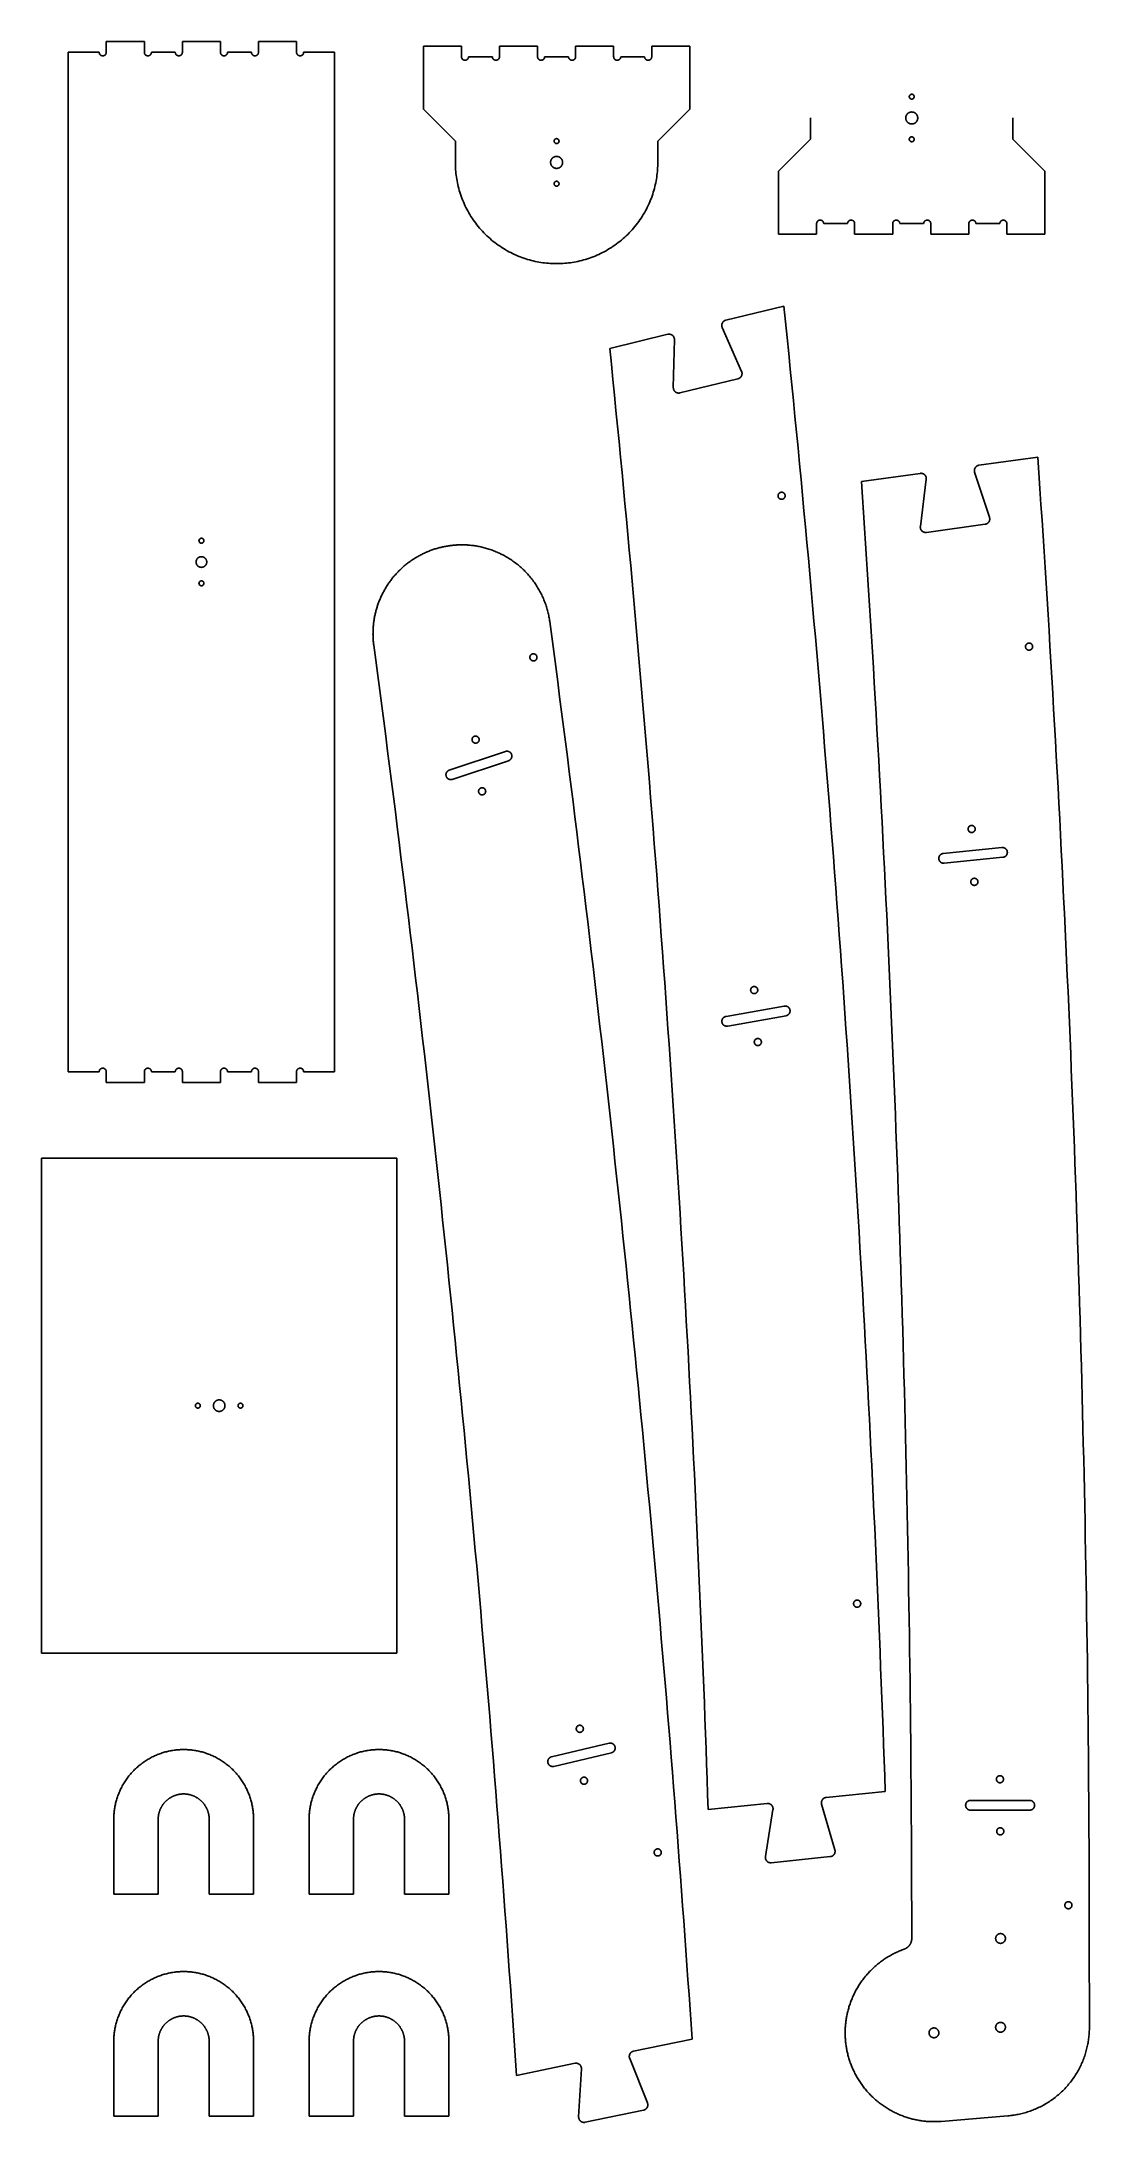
# Model space of a CAD drawing. Extents: x 20 to 1200, y -2407 to -64.
import ezdxf

# ---------------------------------------------------------------- set-up
doc = ezdxf.new("R2010")
doc.units = 0
doc.layers.add('DEFAULT', color=18, linetype='CONTINUOUS')

msp = doc.modelspace()

# ---------------------------------------------------------------- linework, layer by layer
at = {"layer": 'DEFAULT', "color": 18}
for p, q in [((92.857, -64), (92.857, -76)), ((135.7143, -64), (92.857, -64)), ((135.7143, -64), (135.7143, -76)), ((178.5714, -76), (178.5714, -64)), ((221.4286, -64), (178.5714, -64)), ((221.4286, -76), (221.4286, -64)), ((264.2857, -64), (264.2857, -76)), ((307.143, -64), (264.2857, -64)), ((307.143, -64), (307.143, -76)), ((450, -69), (492.857, -69)), ((450, -140), (450, -69)), ((492.857, -69), (492.857, -81)), ((535.7143, -69), (578.5714, -69)), ((535.7143, -81), (535.7143, -69)), ((578.5714, -69), (578.5714, -81)), ((621.4286, -81), (621.4286, -69)), ((621.4286, -69), (664.2857, -69)), ((664.2857, -69), (664.2857, -81)), ((707.143, -81), (707.143, -69)), ((707.143, -69), (750, -69)), ((750, -69), (750, -140)), ((84.857, -76), (50, -76)), ((50, -76), (50, -1224)), ((143.7143, -76), (170.5714, -76)), ((256.2857, -76), (229.4286, -76)), ((315.143, -76), (350, -76)), ((350, -1224), (350, -76)), ((500.8571, -81), (527.7143, -81)), ((586.5714, -81), (613.4286, -81)), ((672.2857, -81), (699.1429, -81)), ((486, -176), (450, -140)), ((750, -140), (714, -176)), ((886, -150.0001), (886, -174.0001)), ((1114, -150.0001), (1114, -174.0001)), ((486, -200), (486, -176)), ((714, -200), (714, -176)), ((886, -174.0001), (850, -210.0001)), ((1150, -210.0001), (1114, -174.0001)), ((850, -210.0001), (850, -281)), ((1150, -281), (1150, -210.0001)), ((850, -281), (892.857, -281)), ((892.857, -281), (892.857, -269)), ((900.8571, -269), (927.7143, -269)), ((935.7143, -269), (935.7143, -281)), ((935.7143, -281), (978.5714, -281)), ((978.5714, -281), (978.5714, -269)), ((986.5714, -269), (1013.4286, -269)), ((1021.4286, -269), (1021.4286, -281)), ((1021.4286, -281), (1064.2857, -281)), ((1064.2857, -281), (1064.2857, -269)), ((1072.2857, -269), (1099.1429, -269)), ((1107.143, -269), (1107.143, -281)), ((1107.143, -281), (1150, -281)), ((790.6771, -377.6778), (856.0641, -361.7401)), ((659.9039, -409.5533), (725.291, -393.6156)), ((808.3587, -435.39), (786.6059, -385.9207)), ((732.7094, -399.5781), (731.4814, -453.5982)), ((738.9005, -459.5707), (804.2865, -443.6329)), ((1075.7444, -541), (1141.9385, -531.83)), ((943.356, -559.34), (1009.5503, -550.17)), ((1016.3275, -556.85), (1009.6972, -609.98)), ((1087.5465, -599.69), (1070.8663, -548.81)), ((1016.4744, -616.67), (1082.6684, -607.5)), ((542.3731, -863.3723), (479.1111, -884.4006)), ((482.5805, -894.8381), (545.8435, -873.8098)), ((1101.6157, -971.54), (1035.2925, -978.3)), ((1036.4076, -989.24), (1102.7308, -982.49)), ((856.4929, -1150.0753), (790.8511, -1161.7315)), ((792.7735, -1172.5552), (858.4149, -1160.9089)), ((84.857, -1224), (50, -1224)), ((92.857, -1236), (92.857, -1224)), ((92.857, -1236), (135.7143, -1236)), ((135.7143, -1236), (135.7143, -1224)), ((143.7143, -1224), (170.5714, -1224)), ((178.5714, -1224), (178.5714, -1236)), ((178.5714, -1236), (221.4286, -1236)), ((221.4286, -1224), (221.4286, -1236)), ((256.2857, -1224), (229.4286, -1224)), ((264.2857, -1236), (264.2857, -1224)), ((264.2857, -1236), (307.143, -1236)), ((307.143, -1236), (307.143, -1224)), ((315.143, -1224), (350, -1224)), ((20, -1878.75), (20, -1321.25)), ((20, -1321.25), (420, -1321.25)), ((420, -1321.25), (420, -1878.75)), ((420, -1878.75), (20, -1878.75)), ((659.2087, -1980.1428), (594.3246, -1995.454)), ((596.8505, -2006.1663), (661.7346, -1990.8551)), ((903.6574, -2041.1641), (970.1312, -2034.3098)), ((770.7096, -2054.8726), (837.1836, -2048.0184)), ((843.7236, -2054.9308), (835.2431, -2107.7971)), ((913.4041, -2100.2302), (898.5097, -2048.7991)), ((1132.8646, -2044.501), (1066.1979, -2044.501)), ((1066.1979, -2055.501), (1132.8646, -2055.501)), ((101.25, -2150), (101.25, -2066)), ((151.25, -2150), (151.25, -2066)), ((208.75, -2066), (208.75, -2150)), ((258.75, -2150), (258.75, -2066)), ((321.25, -2150), (321.25, -2066)), ((371.25, -2150), (371.25, -2066)), ((428.75, -2066), (428.75, -2150)), ((478.75, -2150), (478.75, -2066)), ((841.7827, -2114.7195), (908.2564, -2107.8652)), ((151.25, -2150), (101.25, -2150)), ((208.75, -2150), (258.75, -2150)), ((371.25, -2150), (321.25, -2150)), ((428.75, -2150), (478.75, -2150)), ((1200, -2200.0001), (1200.076, -2299.924)), ((101.25, -2400), (101.25, -2316)), ((151.25, -2400), (151.25, -2316)), ((208.75, -2316), (208.75, -2400)), ((258.75, -2400), (258.75, -2316)), ((321.25, -2400), (321.25, -2316)), ((371.25, -2400), (371.25, -2316)), ((428.75, -2316), (428.75, -2400)), ((478.75, -2400), (478.75, -2316)), ((686.6727, -2326.9333), (752.5762, -2313.2873)), ((554.8669, -2354.2255), (620.7703, -2340.5795)), ((702.3295, -2385.2275), (682.3164, -2335.0292)), ((627.9761, -2346.7973), (624.8636, -2400.7415)), ((151.25, -2400), (101.25, -2400)), ((208.75, -2400), (258.75, -2400)), ((371.25, -2400), (321.25, -2400)), ((428.75, -2400), (478.75, -2400)), ((632.0697, -2406.9694), (697.9721, -2393.3233)), ((1033.2038, -2405.913), (1108.2101, -2399.739))]:
    msp.add_line(p, q, dxfattribs=at)
for points in [[(88.857, -80, 0), (88.7973, -79.9996, 0), (88.7372, -79.9982, 0), (88.6768, -79.9959, 0), (88.6161, -79.9927, 0), (88.555, -79.9886, 0), (88.4937, -79.9835, 0), (88.4322, -79.9774, 0), (88.3704, -79.9703, 0), (88.3084, -79.9622, 0), (88.2462, -79.9531, 0), (88.1838, -79.9429, 0), (88.1213, -79.9318, 0), (88.0587, -79.9195, 0), (87.996, -79.9062, 0), (87.9332, -79.8919, 0), (87.8703, -79.8764, 0), (87.8074, -79.8598, 0), (87.7446, -79.8422, 0), (87.6818, -79.8235, 0), (87.619, -79.8036, 0), (87.5563, -79.7826, 0), (87.4937, -79.7605, 0), (87.4313, -79.7373, 0), (87.3691, -79.713, 0), (87.307, -79.6875, 0), (87.2452, -79.6609, 0), (87.1837, -79.6332, 0), (87.1224, -79.6043, 0), (87.0615, -79.5744, 0), (87.0009, -79.5433, 0), (86.9407, -79.5111, 0), (86.881, -79.4778, 0), (86.8216, -79.4434, 0), (86.7627, -79.4079, 0), (86.7044, -79.3714, 0), (86.6465, -79.3337, 0), (86.5893, -79.295, 0), (86.5326, -79.2553, 0), (86.4765, -79.2145, 0), (86.4211, -79.1727, 0), (86.3663, -79.1299, 0), (86.3122, -79.0861, 0), (86.2589, -79.0414, 0), (86.2063, -78.9957, 0), (86.1545, -78.949, 0), (86.1035, -78.9014, 0), (86.0533, -78.853, 0), (86.004, -78.8037, 0), (85.9556, -78.7535, 0), (85.908, -78.7025, 0), (85.8613, -78.6507, 0), (85.8156, -78.5981, 0), (85.7709, -78.5448, 0), (85.7271, -78.4907, 0), (85.6843, -78.4359, 0), (85.6425, -78.3805, 0), (85.6017, -78.3244, 0), (85.562, -78.2677, 0), (85.5233, -78.2105, 0), (85.4856, -78.1526, 0), (85.4491, -78.0943, 0), (85.4136, -78.0354, 0), (85.3792, -77.976, 0), (85.3459, -77.9163, 0), (85.3137, -77.8561, 0), (85.2826, -77.7955, 0), (85.2527, -77.7346, 0), (85.2238, -77.6733, 0), (85.1961, -77.6118, 0), (85.1695, -77.55, 0), (85.144, -77.4879, 0), (85.1197, -77.4257, 0), (85.0965, -77.3633, 0), (85.0744, -77.3007, 0), (85.0534, -77.238, 0), (85.0335, -77.1752, 0), (85.0148, -77.1124, 0), (84.9972, -77.0496, 0), (84.9806, -76.9867, 0), (84.9651, -76.9238, 0), (84.9508, -76.861, 0), (84.9375, -76.7983, 0), (84.9252, -76.7357, 0), (84.9141, -76.6732, 0), (84.9039, -76.6108, 0), (84.8948, -76.5486, 0), (84.8867, -76.4866, 0), (84.8796, -76.4248, 0), (84.8735, -76.3633, 0), (84.8684, -76.302, 0), (84.8643, -76.2409, 0), (84.8611, -76.1802, 0), (84.8588, -76.1198, 0), (84.8574, -76.0597, 0), (84.857, -76, 0)], [(92.857, -76, 0), (92.8566, -76.0597, 0), (92.8552, -76.1198, 0), (92.8529, -76.1802, 0), (92.8497, -76.2409, 0), (92.8456, -76.302, 0), (92.8405, -76.3633, 0), (92.8344, -76.4248, 0), (92.8273, -76.4866, 0), (92.8192, -76.5486, 0), (92.8101, -76.6108, 0), (92.7999, -76.6732, 0), (92.7888, -76.7357, 0), (92.7765, -76.7983, 0), (92.7632, -76.861, 0), (92.7489, -76.9238, 0), (92.7334, -76.9867, 0), (92.7168, -77.0496, 0), (92.6992, -77.1124, 0), (92.6805, -77.1752, 0), (92.6606, -77.238, 0), (92.6396, -77.3007, 0), (92.6175, -77.3633, 0), (92.5943, -77.4257, 0), (92.57, -77.4879, 0), (92.5445, -77.55, 0), (92.5179, -77.6118, 0), (92.4902, -77.6733, 0), (92.4613, -77.7346, 0), (92.4314, -77.7955, 0), (92.4003, -77.8561, 0), (92.3681, -77.9163, 0), (92.3348, -77.976, 0), (92.3004, -78.0354, 0), (92.2649, -78.0943, 0), (92.2284, -78.1526, 0), (92.1907, -78.2105, 0), (92.152, -78.2677, 0), (92.1123, -78.3244, 0), (92.0715, -78.3805, 0), (92.0297, -78.4359, 0), (91.9869, -78.4907, 0), (91.9431, -78.5448, 0), (91.8984, -78.5981, 0), (91.8527, -78.6507, 0), (91.806, -78.7025, 0), (91.7584, -78.7535, 0), (91.71, -78.8037, 0), (91.6607, -78.853, 0), (91.6105, -78.9014, 0), (91.5595, -78.949, 0), (91.5077, -78.9957, 0), (91.4551, -79.0414, 0), (91.4018, -79.0861, 0), (91.3477, -79.1299, 0), (91.2929, -79.1727, 0), (91.2375, -79.2145, 0), (91.1814, -79.2553, 0), (91.1247, -79.295, 0), (91.0675, -79.3337, 0), (91.0096, -79.3714, 0), (90.9513, -79.4079, 0), (90.8924, -79.4434, 0), (90.833, -79.4778, 0), (90.7733, -79.5111, 0), (90.7131, -79.5433, 0), (90.6525, -79.5744, 0), (90.5916, -79.6043, 0), (90.5303, -79.6332, 0), (90.4688, -79.6609, 0), (90.407, -79.6875, 0), (90.3449, -79.713, 0), (90.2827, -79.7373, 0), (90.2203, -79.7605, 0), (90.1577, -79.7826, 0), (90.095, -79.8036, 0), (90.0322, -79.8235, 0), (89.9694, -79.8422, 0), (89.9066, -79.8598, 0), (89.8437, -79.8764, 0), (89.7808, -79.8919, 0), (89.718, -79.9062, 0), (89.6553, -79.9195, 0), (89.5927, -79.9318, 0), (89.5302, -79.9429, 0), (89.4678, -79.9531, 0), (89.4056, -79.9622, 0), (89.3436, -79.9703, 0), (89.2818, -79.9774, 0), (89.2203, -79.9835, 0), (89.159, -79.9886, 0), (89.0979, -79.9927, 0), (89.0372, -79.9959, 0), (88.9768, -79.9982, 0), (88.9167, -79.9996, 0), (88.857, -80, 0)], [(139.714, -80, 0), (139.655, -79.9996, 0), (139.594, -79.9982, 0), (139.534, -79.9959, 0), (139.473, -79.9927, 0), (139.412, -79.9886, 0), (139.351, -79.9835, 0), (139.289, -79.9774, 0), (139.228, -79.9703, 0), (139.166, -79.9622, 0), (139.104, -79.9531, 0), (139.041, -79.9429, 0), (138.979, -79.9318, 0), (138.916, -79.9195, 0), (138.853, -79.9062, 0), (138.79, -79.8919, 0), (138.728, -79.8764, 0), (138.665, -79.8598, 0), (138.602, -79.8422, 0), (138.539, -79.8235, 0), (138.476, -79.8036, 0), (138.414, -79.7826, 0), (138.351, -79.7605, 0), (138.289, -79.7373, 0), (138.226, -79.713, 0), (138.164, -79.6875, 0), (138.103, -79.6609, 0), (138.041, -79.6332, 0), (137.98, -79.6043, 0), (137.919, -79.5744, 0), (137.858, -79.5433, 0), (137.798, -79.5111, 0), (137.738, -79.4778, 0), (137.679, -79.4434, 0), (137.62, -79.4079, 0), (137.562, -79.3714, 0), (137.504, -79.3337, 0), (137.447, -79.295, 0), (137.39, -79.2553, 0), (137.334, -79.2145, 0), (137.278, -79.1727, 0), (137.224, -79.1299, 0), (137.17, -79.0861, 0), (137.116, -79.0414, 0), (137.064, -78.9957, 0), (137.012, -78.949, 0), (136.961, -78.9014, 0), (136.911, -78.853, 0), (136.861, -78.8037, 0), (136.813, -78.7535, 0), (136.765, -78.7025, 0), (136.719, -78.6507, 0), (136.673, -78.5981, 0), (136.628, -78.5448, 0), (136.584, -78.4907, 0), (136.542, -78.4359, 0), (136.5, -78.3805, 0), (136.459, -78.3244, 0), (136.419, -78.2677, 0), (136.381, -78.2105, 0), (136.343, -78.1526, 0), (136.306, -78.0943, 0), (136.271, -78.0354, 0), (136.236, -77.976, 0), (136.203, -77.9163, 0), (136.171, -77.8561, 0), (136.14, -77.7955, 0), (136.11, -77.7346, 0), (136.081, -77.6733, 0), (136.053, -77.6118, 0), (136.027, -77.55, 0), (136.001, -77.4879, 0), (135.977, -77.4257, 0), (135.954, -77.3633, 0), (135.932, -77.3007, 0), (135.911, -77.238, 0), (135.891, -77.1752, 0), (135.872, -77.1124, 0), (135.854, -77.0496, 0), (135.838, -76.9867, 0), (135.822, -76.9238, 0), (135.808, -76.861, 0), (135.795, -76.7983, 0), (135.783, -76.7357, 0), (135.771, -76.6732, 0), (135.761, -76.6108, 0), (135.752, -76.5486, 0), (135.744, -76.4866, 0), (135.737, -76.4248, 0), (135.731, -76.3633, 0), (135.726, -76.302, 0), (135.722, -76.2409, 0), (135.718, -76.1802, 0), (135.716, -76.1198, 0), (135.715, -76.0597, 0), (135.714, -76, 0)], [(143.714, -76, 0), (143.714, -76.0597, 0), (143.713, -76.1198, 0), (143.71, -76.1802, 0), (143.707, -76.2409, 0), (143.703, -76.302, 0), (143.698, -76.3633, 0), (143.692, -76.4248, 0), (143.685, -76.4866, 0), (143.677, -76.5486, 0), (143.667, -76.6108, 0), (143.657, -76.6732, 0), (143.646, -76.7357, 0), (143.634, -76.7983, 0), (143.621, -76.861, 0), (143.606, -76.9238, 0), (143.591, -76.9867, 0), (143.574, -77.0496, 0), (143.557, -77.1124, 0), (143.538, -77.1752, 0), (143.518, -77.238, 0), (143.497, -77.3007, 0), (143.475, -77.3633, 0), (143.452, -77.4257, 0), (143.427, -77.4879, 0), (143.402, -77.55, 0), (143.375, -77.6118, 0), (143.347, -77.6733, 0), (143.319, -77.7346, 0), (143.289, -77.7955, 0), (143.258, -77.8561, 0), (143.225, -77.9163, 0), (143.192, -77.976, 0), (143.158, -78.0354, 0), (143.122, -78.0943, 0), (143.086, -78.1526, 0), (143.048, -78.2105, 0), (143.009, -78.2677, 0), (142.97, -78.3244, 0), (142.929, -78.3805, 0), (142.887, -78.4359, 0), (142.844, -78.4907, 0), (142.8, -78.5448, 0), (142.756, -78.5981, 0), (142.71, -78.6507, 0), (142.663, -78.7025, 0), (142.616, -78.7535, 0), (142.567, -78.8037, 0), (142.518, -78.853, 0), (142.468, -78.9014, 0), (142.417, -78.949, 0), (142.365, -78.9957, 0), (142.312, -79.0414, 0), (142.259, -79.0861, 0), (142.205, -79.1299, 0), (142.15, -79.1727, 0), (142.095, -79.2145, 0), (142.039, -79.2553, 0), (141.982, -79.295, 0), (141.925, -79.3337, 0), (141.867, -79.3714, 0), (141.809, -79.4079, 0), (141.75, -79.4434, 0), (141.69, -79.4778, 0), (141.631, -79.5111, 0), (141.57, -79.5433, 0), (141.51, -79.5744, 0), (141.449, -79.6043, 0), (141.388, -79.6332, 0), (141.326, -79.6609, 0), (141.264, -79.6875, 0), (141.202, -79.713, 0), (141.14, -79.7373, 0), (141.078, -79.7605, 0), (141.015, -79.7826, 0), (140.952, -79.8036, 0), (140.89, -79.8235, 0), (140.827, -79.8422, 0), (140.764, -79.8598, 0), (140.701, -79.8764, 0), (140.638, -79.8919, 0), (140.575, -79.9062, 0), (140.513, -79.9195, 0), (140.45, -79.9318, 0), (140.387, -79.9429, 0), (140.325, -79.9531, 0), (140.263, -79.9622, 0), (140.201, -79.9703, 0), (140.139, -79.9774, 0), (140.078, -79.9835, 0), (140.016, -79.9886, 0), (139.955, -79.9927, 0), (139.895, -79.9959, 0), (139.834, -79.9982, 0), (139.774, -79.9996, 0), (139.714, -80, 0)], [(174.571, -80, 0), (174.512, -79.9996, 0), (174.452, -79.9982, 0), (174.391, -79.9959, 0), (174.33, -79.9927, 0), (174.269, -79.9886, 0), (174.208, -79.9835, 0), (174.147, -79.9774, 0), (174.085, -79.9703, 0), (174.023, -79.9622, 0), (173.961, -79.9531, 0), (173.898, -79.9429, 0), (173.836, -79.9318, 0), (173.773, -79.9195, 0), (173.71, -79.9062, 0), (173.648, -79.8919, 0), (173.585, -79.8764, 0), (173.522, -79.8598, 0), (173.459, -79.8422, 0), (173.396, -79.8235, 0), (173.333, -79.8036, 0), (173.271, -79.7826, 0), (173.208, -79.7605, 0), (173.146, -79.7373, 0), (173.083, -79.713, 0), (173.021, -79.6875, 0), (172.96, -79.6609, 0), (172.898, -79.6332, 0), (172.837, -79.6043, 0), (172.776, -79.5744, 0), (172.715, -79.5433, 0), (172.655, -79.5111, 0), (172.595, -79.4778, 0), (172.536, -79.4434, 0), (172.477, -79.4079, 0), (172.419, -79.3714, 0), (172.361, -79.3337, 0), (172.304, -79.295, 0), (172.247, -79.2553, 0), (172.191, -79.2145, 0), (172.135, -79.1727, 0), (172.081, -79.1299, 0), (172.027, -79.0861, 0), (171.973, -79.0414, 0), (171.921, -78.9957, 0), (171.869, -78.949, 0), (171.818, -78.9014, 0), (171.768, -78.853, 0), (171.718, -78.8037, 0), (171.67, -78.7535, 0), (171.622, -78.7025, 0), (171.576, -78.6507, 0), (171.53, -78.5981, 0), (171.485, -78.5448, 0), (171.441, -78.4907, 0), (171.399, -78.4359, 0), (171.357, -78.3805, 0), (171.316, -78.3244, 0), (171.276, -78.2677, 0), (171.238, -78.2105, 0), (171.2, -78.1526, 0), (171.163, -78.0943, 0), (171.128, -78.0354, 0), (171.094, -77.976, 0), (171.06, -77.9163, 0), (171.028, -77.8561, 0), (170.997, -77.7955, 0), (170.967, -77.7346, 0), (170.938, -77.6733, 0), (170.91, -77.6118, 0), (170.884, -77.55, 0), (170.858, -77.4879, 0), (170.834, -77.4257, 0), (170.811, -77.3633, 0), (170.789, -77.3007, 0), (170.768, -77.238, 0), (170.748, -77.1752, 0), (170.729, -77.1124, 0), (170.712, -77.0496, 0), (170.695, -76.9867, 0), (170.68, -76.9238, 0), (170.665, -76.861, 0), (170.652, -76.7983, 0), (170.64, -76.7357, 0), (170.628, -76.6732, 0), (170.618, -76.6108, 0), (170.609, -76.5486, 0), (170.601, -76.4866, 0), (170.594, -76.4248, 0), (170.588, -76.3633, 0), (170.583, -76.302, 0), (170.579, -76.2409, 0), (170.575, -76.1802, 0), (170.573, -76.1198, 0), (170.572, -76.0597, 0), (170.571, -76, 0)], [(178.571, -76, 0), (178.571, -76.0597, 0), (178.57, -76.1198, 0), (178.567, -76.1802, 0), (178.564, -76.2409, 0), (178.56, -76.302, 0), (178.555, -76.3633, 0), (178.549, -76.4248, 0), (178.542, -76.4866, 0), (178.534, -76.5486, 0), (178.524, -76.6108, 0), (178.514, -76.6732, 0), (178.503, -76.7357, 0), (178.491, -76.7983, 0), (178.478, -76.861, 0), (178.463, -76.9238, 0), (178.448, -76.9867, 0), (178.431, -77.0496, 0), (178.414, -77.1124, 0), (178.395, -77.1752, 0), (178.375, -77.238, 0), (178.354, -77.3007, 0), (178.332, -77.3633, 0), (178.309, -77.4257, 0), (178.284, -77.4879, 0), (178.259, -77.55, 0), (178.232, -77.6118, 0), (178.205, -77.6733, 0), (178.176, -77.7346, 0), (178.146, -77.7955, 0), (178.115, -77.8561, 0), (178.083, -77.9163, 0), (178.049, -77.976, 0), (178.015, -78.0354, 0), (177.979, -78.0943, 0), (177.943, -78.1526, 0), (177.905, -78.2105, 0), (177.866, -78.2677, 0), (177.827, -78.3244, 0), (177.786, -78.3805, 0), (177.744, -78.4359, 0), (177.701, -78.4907, 0), (177.658, -78.5448, 0), (177.613, -78.5981, 0), (177.567, -78.6507, 0), (177.52, -78.7025, 0), (177.473, -78.7535, 0), (177.424, -78.8037, 0), (177.375, -78.853, 0), (177.325, -78.9014, 0), (177.274, -78.949, 0), (177.222, -78.9957, 0), (177.169, -79.0414, 0), (177.116, -79.0861, 0), (177.062, -79.1299, 0), (177.007, -79.1727, 0), (176.952, -79.2145, 0), (176.896, -79.2553, 0), (176.839, -79.295, 0), (176.782, -79.3337, 0), (176.724, -79.3714, 0), (176.666, -79.4079, 0), (176.607, -79.4434, 0), (176.547, -79.4778, 0), (176.488, -79.5111, 0), (176.427, -79.5433, 0), (176.367, -79.5744, 0), (176.306, -79.6043, 0), (176.245, -79.6332, 0), (176.183, -79.6609, 0), (176.121, -79.6875, 0), (176.059, -79.713, 0), (175.997, -79.7373, 0), (175.935, -79.7605, 0), (175.872, -79.7826, 0), (175.809, -79.8036, 0), (175.747, -79.8235, 0), (175.684, -79.8422, 0), (175.621, -79.8598, 0), (175.558, -79.8764, 0), (175.495, -79.8919, 0), (175.432, -79.9062, 0), (175.37, -79.9195, 0), (175.307, -79.9318, 0), (175.245, -79.9429, 0), (175.182, -79.9531, 0), (175.12, -79.9622, 0), (175.058, -79.9703, 0), (174.996, -79.9774, 0), (174.935, -79.9835, 0), (174.873, -79.9886, 0), (174.812, -79.9927, 0), (174.752, -79.9959, 0), (174.691, -79.9982, 0), (174.631, -79.9996, 0), (174.571, -80, 0)], [(225.429, -80, 0), (225.369, -79.9996, 0), (225.309, -79.9982, 0), (225.248, -79.9959, 0), (225.188, -79.9927, 0), (225.127, -79.9886, 0), (225.065, -79.9835, 0), (225.004, -79.9774, 0), (224.942, -79.9703, 0), (224.88, -79.9622, 0), (224.818, -79.9531, 0), (224.755, -79.9429, 0), (224.693, -79.9318, 0), (224.63, -79.9195, 0), (224.568, -79.9062, 0), (224.505, -79.8919, 0), (224.442, -79.8764, 0), (224.379, -79.8598, 0), (224.316, -79.8422, 0), (224.253, -79.8235, 0), (224.191, -79.8036, 0), (224.128, -79.7826, 0), (224.065, -79.7605, 0), (224.003, -79.7373, 0), (223.941, -79.713, 0), (223.879, -79.6875, 0), (223.817, -79.6609, 0), (223.755, -79.6332, 0), (223.694, -79.6043, 0), (223.633, -79.5744, 0), (223.573, -79.5433, 0), (223.512, -79.5111, 0), (223.453, -79.4778, 0), (223.393, -79.4434, 0), (223.334, -79.4079, 0), (223.276, -79.3714, 0), (223.218, -79.3337, 0), (223.161, -79.295, 0), (223.104, -79.2553, 0), (223.048, -79.2145, 0), (222.993, -79.1727, 0), (222.938, -79.1299, 0), (222.884, -79.0861, 0), (222.831, -79.0414, 0), (222.778, -78.9957, 0), (222.726, -78.949, 0), (222.675, -78.9014, 0), (222.625, -78.853, 0), (222.576, -78.8037, 0), (222.527, -78.7535, 0), (222.48, -78.7025, 0), (222.433, -78.6507, 0), (222.387, -78.5981, 0), (222.342, -78.5448, 0), (222.299, -78.4907, 0), (222.256, -78.4359, 0), (222.214, -78.3805, 0), (222.173, -78.3244, 0), (222.134, -78.2677, 0), (222.095, -78.2105, 0), (222.057, -78.1526, 0), (222.021, -78.0943, 0), (221.985, -78.0354, 0), (221.951, -77.976, 0), (221.917, -77.9163, 0), (221.885, -77.8561, 0), (221.854, -77.7955, 0), (221.824, -77.7346, 0), (221.795, -77.6733, 0), (221.768, -77.6118, 0), (221.741, -77.55, 0), (221.716, -77.4879, 0), (221.691, -77.4257, 0), (221.668, -77.3633, 0), (221.646, -77.3007, 0), (221.625, -77.238, 0), (221.605, -77.1752, 0), (221.586, -77.1124, 0), (221.569, -77.0496, 0), (221.552, -76.9867, 0), (221.537, -76.9238, 0), (221.522, -76.861, 0), (221.509, -76.7983, 0), (221.497, -76.7357, 0), (221.486, -76.6732, 0), (221.476, -76.6108, 0), (221.466, -76.5486, 0), (221.458, -76.4866, 0), (221.451, -76.4248, 0), (221.445, -76.3633, 0), (221.44, -76.302, 0), (221.436, -76.2409, 0), (221.433, -76.1802, 0), (221.43, -76.1198, 0), (221.429, -76.0597, 0), (221.429, -76, 0)], [(229.429, -76, 0), (229.428, -76.0597, 0), (229.427, -76.1198, 0), (229.425, -76.1802, 0), (229.421, -76.2409, 0), (229.417, -76.302, 0), (229.412, -76.3633, 0), (229.406, -76.4248, 0), (229.399, -76.4866, 0), (229.391, -76.5486, 0), (229.382, -76.6108, 0), (229.372, -76.6732, 0), (229.36, -76.7357, 0), (229.348, -76.7983, 0), (229.335, -76.861, 0), (229.32, -76.9238, 0), (229.305, -76.9867, 0), (229.288, -77.0496, 0), (229.271, -77.1124, 0), (229.252, -77.1752, 0), (229.232, -77.238, 0), (229.211, -77.3007, 0), (229.189, -77.3633, 0), (229.166, -77.4257, 0), (229.142, -77.4879, 0), (229.116, -77.55, 0), (229.09, -77.6118, 0), (229.062, -77.6733, 0), (229.033, -77.7346, 0), (229.003, -77.7955, 0), (228.972, -77.8561, 0), (228.94, -77.9163, 0), (228.906, -77.976, 0), (228.872, -78.0354, 0), (228.837, -78.0943, 0), (228.8, -78.1526, 0), (228.762, -78.2105, 0), (228.724, -78.2677, 0), (228.684, -78.3244, 0), (228.643, -78.3805, 0), (228.601, -78.4359, 0), (228.559, -78.4907, 0), (228.515, -78.5448, 0), (228.47, -78.5981, 0), (228.424, -78.6507, 0), (228.378, -78.7025, 0), (228.33, -78.7535, 0), (228.282, -78.8037, 0), (228.232, -78.853, 0), (228.182, -78.9014, 0), (228.131, -78.949, 0), (228.079, -78.9957, 0), (228.027, -79.0414, 0), (227.973, -79.0861, 0), (227.919, -79.1299, 0), (227.865, -79.1727, 0), (227.809, -79.2145, 0), (227.753, -79.2553, 0), (227.696, -79.295, 0), (227.639, -79.3337, 0), (227.581, -79.3714, 0), (227.523, -79.4079, 0), (227.464, -79.4434, 0), (227.405, -79.4778, 0), (227.345, -79.5111, 0), (227.285, -79.5433, 0), (227.224, -79.5744, 0), (227.163, -79.6043, 0), (227.102, -79.6332, 0), (227.04, -79.6609, 0), (226.979, -79.6875, 0), (226.917, -79.713, 0), (226.854, -79.7373, 0), (226.792, -79.7605, 0), (226.729, -79.7826, 0), (226.667, -79.8036, 0), (226.604, -79.8235, 0), (226.541, -79.8422, 0), (226.478, -79.8598, 0), (226.415, -79.8764, 0), (226.352, -79.8919, 0), (226.29, -79.9062, 0), (226.227, -79.9195, 0), (226.164, -79.9318, 0), (226.102, -79.9429, 0), (226.039, -79.9531, 0), (225.977, -79.9622, 0), (225.915, -79.9703, 0), (225.853, -79.9774, 0), (225.792, -79.9835, 0), (225.731, -79.9886, 0), (225.67, -79.9927, 0), (225.609, -79.9959, 0), (225.548, -79.9982, 0), (225.488, -79.9996, 0), (225.429, -80, 0)], [(260.286, -80, 0), (260.226, -79.9996, 0), (260.166, -79.9982, 0), (260.105, -79.9959, 0), (260.045, -79.9927, 0), (259.984, -79.9886, 0), (259.922, -79.9835, 0), (259.861, -79.9774, 0), (259.799, -79.9703, 0), (259.737, -79.9622, 0), (259.675, -79.9531, 0), (259.613, -79.9429, 0), (259.55, -79.9318, 0), (259.487, -79.9195, 0), (259.425, -79.9062, 0), (259.362, -79.8919, 0), (259.299, -79.8764, 0), (259.236, -79.8598, 0), (259.173, -79.8422, 0), (259.11, -79.8235, 0), (259.048, -79.8036, 0), (258.985, -79.7826, 0), (258.922, -79.7605, 0), (258.86, -79.7373, 0), (258.798, -79.713, 0), (258.736, -79.6875, 0), (258.674, -79.6609, 0), (258.612, -79.6332, 0), (258.551, -79.6043, 0), (258.49, -79.5744, 0), (258.43, -79.5433, 0), (258.369, -79.5111, 0), (258.31, -79.4778, 0), (258.25, -79.4434, 0), (258.191, -79.4079, 0), (258.133, -79.3714, 0), (258.075, -79.3337, 0), (258.018, -79.295, 0), (257.961, -79.2553, 0), (257.905, -79.2145, 0), (257.85, -79.1727, 0), (257.795, -79.1299, 0), (257.741, -79.0861, 0), (257.688, -79.0414, 0), (257.635, -78.9957, 0), (257.583, -78.949, 0), (257.532, -78.9014, 0), (257.482, -78.853, 0), (257.433, -78.8037, 0), (257.384, -78.7535, 0), (257.337, -78.7025, 0), (257.29, -78.6507, 0), (257.244, -78.5981, 0), (257.2, -78.5448, 0), (257.156, -78.4907, 0), (257.113, -78.4359, 0), (257.071, -78.3805, 0), (257.03, -78.3244, 0), (256.991, -78.2677, 0), (256.952, -78.2105, 0), (256.914, -78.1526, 0), (256.878, -78.0943, 0), (256.842, -78.0354, 0), (256.808, -77.976, 0), (256.775, -77.9163, 0), (256.742, -77.8561, 0), (256.711, -77.7955, 0), (256.681, -77.7346, 0), (256.653, -77.6733, 0), (256.625, -77.6118, 0), (256.598, -77.55, 0), (256.573, -77.4879, 0), (256.548, -77.4257, 0), (256.525, -77.3633, 0), (256.503, -77.3007, 0), (256.482, -77.238, 0), (256.462, -77.1752, 0), (256.443, -77.1124, 0), (256.426, -77.0496, 0), (256.409, -76.9867, 0), (256.394, -76.9238, 0), (256.379, -76.861, 0), (256.366, -76.7983, 0), (256.354, -76.7357, 0), (256.343, -76.6732, 0), (256.333, -76.6108, 0), (256.323, -76.5486, 0), (256.315, -76.4866, 0), (256.308, -76.4248, 0), (256.302, -76.3633, 0), (256.297, -76.302, 0), (256.293, -76.2409, 0), (256.29, -76.1802, 0), (256.287, -76.1198, 0), (256.286, -76.0597, 0), (256.286, -76, 0)], [(264.286, -76, 0), (264.285, -76.0597, 0), (264.284, -76.1198, 0), (264.282, -76.1802, 0), (264.278, -76.2409, 0), (264.274, -76.302, 0), (264.269, -76.3633, 0), (264.263, -76.4248, 0), (264.256, -76.4866, 0), (264.248, -76.5486, 0), (264.239, -76.6108, 0), (264.229, -76.6732, 0), (264.217, -76.7357, 0), (264.205, -76.7983, 0), (264.192, -76.861, 0), (264.178, -76.9238, 0), (264.162, -76.9867, 0), (264.146, -77.0496, 0), (264.128, -77.1124, 0), (264.109, -77.1752, 0), (264.089, -77.238, 0), (264.068, -77.3007, 0), (264.046, -77.3633, 0), (264.023, -77.4257, 0), (263.999, -77.4879, 0), (263.973, -77.55, 0), (263.947, -77.6118, 0), (263.919, -77.6733, 0), (263.89, -77.7346, 0), (263.86, -77.7955, 0), (263.829, -77.8561, 0), (263.797, -77.9163, 0), (263.764, -77.976, 0), (263.729, -78.0354, 0), (263.694, -78.0943, 0), (263.657, -78.1526, 0), (263.619, -78.2105, 0), (263.581, -78.2677, 0), (263.541, -78.3244, 0), (263.5, -78.3805, 0), (263.458, -78.4359, 0), (263.416, -78.4907, 0), (263.372, -78.5448, 0), (263.327, -78.5981, 0), (263.281, -78.6507, 0), (263.235, -78.7025, 0), (263.187, -78.7535, 0), (263.139, -78.8037, 0), (263.089, -78.853, 0), (263.039, -78.9014, 0), (262.988, -78.949, 0), (262.936, -78.9957, 0), (262.884, -79.0414, 0), (262.83, -79.0861, 0), (262.776, -79.1299, 0), (262.722, -79.1727, 0), (262.666, -79.2145, 0), (262.61, -79.2553, 0), (262.553, -79.295, 0), (262.496, -79.3337, 0), (262.438, -79.3714, 0), (262.38, -79.4079, 0), (262.321, -79.4434, 0), (262.262, -79.4778, 0), (262.202, -79.5111, 0), (262.142, -79.5433, 0), (262.081, -79.5744, 0), (262.02, -79.6043, 0), (261.959, -79.6332, 0), (261.897, -79.6609, 0), (261.836, -79.6875, 0), (261.774, -79.713, 0), (261.711, -79.7373, 0), (261.649, -79.7605, 0), (261.586, -79.7826, 0), (261.524, -79.8036, 0), (261.461, -79.8235, 0), (261.398, -79.8422, 0), (261.335, -79.8598, 0), (261.272, -79.8764, 0), (261.21, -79.8919, 0), (261.147, -79.9062, 0), (261.084, -79.9195, 0), (261.021, -79.9318, 0), (260.959, -79.9429, 0), (260.896, -79.9531, 0), (260.834, -79.9622, 0), (260.772, -79.9703, 0), (260.711, -79.9774, 0), (260.649, -79.9835, 0), (260.588, -79.9886, 0), (260.527, -79.9927, 0), (260.466, -79.9959, 0), (260.406, -79.9982, 0), (260.345, -79.9996, 0), (260.286, -80, 0)], [(311.143, -80, 0), (311.083, -79.9996, 0), (311.023, -79.9982, 0), (310.963, -79.9959, 0), (310.902, -79.9927, 0), (310.841, -79.9886, 0), (310.78, -79.9835, 0), (310.718, -79.9774, 0), (310.656, -79.9703, 0), (310.594, -79.9622, 0), (310.532, -79.9531, 0), (310.47, -79.9429, 0), (310.407, -79.9318, 0), (310.345, -79.9195, 0), (310.282, -79.9062, 0), (310.219, -79.8919, 0), (310.156, -79.8764, 0), (310.093, -79.8598, 0), (310.031, -79.8422, 0), (309.968, -79.8235, 0), (309.905, -79.8036, 0), (309.842, -79.7826, 0), (309.78, -79.7605, 0), (309.717, -79.7373, 0), (309.655, -79.713, 0), (309.593, -79.6875, 0), (309.531, -79.6609, 0), (309.47, -79.6332, 0), (309.408, -79.6043, 0), (309.348, -79.5744, 0), (309.287, -79.5433, 0), (309.227, -79.5111, 0), (309.167, -79.4778, 0), (309.108, -79.4434, 0), (309.049, -79.4079, 0), (308.99, -79.3714, 0), (308.933, -79.3337, 0), (308.875, -79.295, 0), (308.819, -79.2553, 0), (308.762, -79.2145, 0), (308.707, -79.1727, 0), (308.652, -79.1299, 0), (308.598, -79.0861, 0), (308.545, -79.0414, 0), (308.492, -78.9957, 0), (308.441, -78.949, 0), (308.39, -78.9014, 0), (308.339, -78.853, 0), (308.29, -78.8037, 0), (308.242, -78.7535, 0), (308.194, -78.7025, 0), (308.147, -78.6507, 0), (308.102, -78.5981, 0), (308.057, -78.5448, 0), (308.013, -78.4907, 0), (307.97, -78.4359, 0), (307.928, -78.3805, 0), (307.888, -78.3244, 0), (307.848, -78.2677, 0), (307.809, -78.2105, 0), (307.772, -78.1526, 0), (307.735, -78.0943, 0), (307.7, -78.0354, 0), (307.665, -77.976, 0), (307.632, -77.9163, 0), (307.6, -77.8561, 0), (307.569, -77.7955, 0), (307.539, -77.7346, 0), (307.51, -77.6733, 0), (307.482, -77.6118, 0), (307.456, -77.55, 0), (307.43, -77.4879, 0), (307.406, -77.4257, 0), (307.382, -77.3633, 0), (307.36, -77.3007, 0), (307.339, -77.238, 0), (307.32, -77.1752, 0), (307.301, -77.1124, 0), (307.283, -77.0496, 0), (307.267, -76.9867, 0), (307.251, -76.9238, 0), (307.237, -76.861, 0), (307.223, -76.7983, 0), (307.211, -76.7357, 0), (307.2, -76.6732, 0), (307.19, -76.6108, 0), (307.181, -76.5486, 0), (307.173, -76.4866, 0), (307.166, -76.4248, 0), (307.16, -76.3633, 0), (307.154, -76.302, 0), (307.15, -76.2409, 0), (307.147, -76.1802, 0), (307.145, -76.1198, 0), (307.143, -76.0597, 0), (307.143, -76, 0)], [(315.143, -76, 0), (315.143, -76.0597, 0), (315.141, -76.1198, 0), (315.139, -76.1802, 0), (315.136, -76.2409, 0), (315.132, -76.302, 0), (315.126, -76.3633, 0), (315.12, -76.4248, 0), (315.113, -76.4866, 0), (315.105, -76.5486, 0), (315.096, -76.6108, 0), (315.086, -76.6732, 0), (315.075, -76.7357, 0), (315.063, -76.7983, 0), (315.049, -76.861, 0), (315.035, -76.9238, 0), (315.019, -76.9867, 0), (315.003, -77.0496, 0), (314.985, -77.1124, 0), (314.966, -77.1752, 0), (314.947, -77.238, 0), (314.926, -77.3007, 0), (314.904, -77.3633, 0), (314.88, -77.4257, 0), (314.856, -77.4879, 0), (314.83, -77.55, 0), (314.804, -77.6118, 0), (314.776, -77.6733, 0), (314.747, -77.7346, 0), (314.717, -77.7955, 0), (314.686, -77.8561, 0), (314.654, -77.9163, 0), (314.621, -77.976, 0), (314.586, -78.0354, 0), (314.551, -78.0943, 0), (314.514, -78.1526, 0), (314.477, -78.2105, 0), (314.438, -78.2677, 0), (314.398, -78.3244, 0), (314.358, -78.3805, 0), (314.316, -78.4359, 0), (314.273, -78.4907, 0), (314.229, -78.5448, 0), (314.184, -78.5981, 0), (314.139, -78.6507, 0), (314.092, -78.7025, 0), (314.044, -78.7535, 0), (313.996, -78.8037, 0), (313.947, -78.853, 0), (313.896, -78.9014, 0), (313.845, -78.949, 0), (313.794, -78.9957, 0), (313.741, -79.0414, 0), (313.688, -79.0861, 0), (313.634, -79.1299, 0), (313.579, -79.1727, 0), (313.524, -79.2145, 0), (313.467, -79.2553, 0), (313.411, -79.295, 0), (313.353, -79.3337, 0), (313.296, -79.3714, 0), (313.237, -79.4079, 0), (313.178, -79.4434, 0), (313.119, -79.4778, 0), (313.059, -79.5111, 0), (312.999, -79.5433, 0), (312.938, -79.5744, 0), (312.878, -79.6043, 0), (312.816, -79.6332, 0), (312.755, -79.6609, 0), (312.693, -79.6875, 0), (312.631, -79.713, 0), (312.569, -79.7373, 0), (312.506, -79.7605, 0), (312.444, -79.7826, 0), (312.381, -79.8036, 0), (312.318, -79.8235, 0), (312.255, -79.8422, 0), (312.193, -79.8598, 0), (312.13, -79.8764, 0), (312.067, -79.8919, 0), (312.004, -79.9062, 0), (311.941, -79.9195, 0), (311.879, -79.9318, 0), (311.816, -79.9429, 0), (311.754, -79.9531, 0), (311.692, -79.9622, 0), (311.63, -79.9703, 0), (311.568, -79.9774, 0), (311.506, -79.9835, 0), (311.445, -79.9886, 0), (311.384, -79.9927, 0), (311.323, -79.9959, 0), (311.263, -79.9982, 0), (311.203, -79.9996, 0), (311.143, -80, 0)], [(500.857, -81, 0), (500.856, -81.0714, 0), (500.855, -81.1433, 0), (500.851, -81.2157, 0), (500.847, -81.2885, 0), (500.841, -81.3617, 0), (500.833, -81.4353, 0), (500.825, -81.5092, 0), (500.814, -81.5834, 0), (500.803, -81.6579, 0), (500.789, -81.7325, 0), (500.775, -81.8074, 0), (500.759, -81.8824, 0), (500.741, -81.9574, 0), (500.722, -82.0326, 0), (500.701, -82.1077, 0), (500.678, -82.1828, 0), (500.654, -82.2578, 0), (500.629, -82.3326, 0), (500.601, -82.4073, 0), (500.573, -82.4817, 0), (500.542, -82.5558, 0), (500.51, -82.6296, 0), (500.476, -82.703, 0), (500.441, -82.776, 0), (500.404, -82.8485, 0), (500.366, -82.9204, 0), (500.326, -82.9918, 0), (500.284, -83.0625, 0), (500.241, -83.1325, 0), (500.197, -83.2018, 0), (500.15, -83.2703, 0), (500.103, -83.3379, 0), (500.054, -83.4047, 0), (500.003, -83.4705, 0), (499.951, -83.5353, 0), (499.898, -83.5991, 0), (499.843, -83.6618, 0), (499.787, -83.7235, 0), (499.729, -83.7839, 0), (499.671, -83.8432, 0), (499.611, -83.9012, 0), (499.55, -83.9579, 0), (499.488, -84.0133, 0), (499.424, -84.0674, 0), (499.36, -84.1201, 0), (499.295, -84.1714, 0), (499.228, -84.2213, 0), (499.161, -84.2697, 0), (499.093, -84.3166, 0), (499.024, -84.3621, 0), (498.955, -84.4059, 0), (498.884, -84.4483, 0), (498.813, -84.4891, 0), (498.742, -84.5283, 0), (498.669, -84.5659, 0), (498.597, -84.602, 0), (498.523, -84.6364, 0), (498.45, -84.6693, 0), (498.376, -84.7005, 0), (498.302, -84.7301, 0), (498.227, -84.7581, 0), (498.152, -84.7846, 0), (498.077, -84.8094, 0), (498.002, -84.8326, 0), (497.927, -84.8542, 0), (497.852, -84.8743, 0), (497.777, -84.8928, 0), (497.702, -84.9098, 0), (497.627, -84.9253, 0), (497.552, -84.9392, 0), (497.478, -84.9516, 0), (497.403, -84.9626, 0), (497.329, -84.9721, 0), (497.256, -84.9802, 0), (497.182, -84.9868, 0), (497.109, -84.9921, 0), (497.037, -84.996, 0), (496.964, -84.9986, 0), (496.893, -84.9999, 0), (496.821, -84.9999, 0), (496.75, -84.9986, 0), (496.678, -84.996, 0), (496.605, -84.9921, 0), (496.532, -84.9868, 0), (496.459, -84.9802, 0), (496.385, -84.9721, 0), (496.311, -84.9626, 0), (496.236, -84.9516, 0), (496.162, -84.9392, 0), (496.087, -84.9253, 0), (496.012, -84.9098, 0), (495.937, -84.8928, 0), (495.862, -84.8743, 0), (495.787, -84.8542, 0), (495.712, -84.8326, 0), (495.637, -84.8094, 0), (495.562, -84.7846, 0), (495.487, -84.7581, 0), (495.413, -84.7301, 0), (495.338, -84.7005, 0), (495.264, -84.6693, 0), (495.191, -84.6364, 0), (495.117, -84.602, 0), (495.045, -84.5659, 0), (494.973, -84.5283, 0), (494.901, -84.4891, 0), (494.83, -84.4483, 0), (494.759, -84.4059, 0), (494.69, -84.3621, 0), (494.621, -84.3166, 0), (494.553, -84.2697, 0), (494.486, -84.2213, 0), (494.419, -84.1714, 0), (494.354, -84.1201, 0), (494.29, -84.0674, 0), (494.226, -84.0133, 0), (494.164, -83.9579, 0), (494.103, -83.9012, 0), (494.043, -83.8432, 0), (493.985, -83.7839, 0), (493.927, -83.7235, 0), (493.871, -83.6618, 0), (493.816, -83.5991, 0), (493.763, -83.5353, 0), (493.711, -83.4705, 0), (493.66, -83.4047, 0), (493.611, -83.3379, 0), (493.564, -83.2703, 0), (493.518, -83.2018, 0), (493.473, -83.1325, 0), (493.43, -83.0625, 0), (493.388, -82.9918, 0), (493.348, -82.9204, 0), (493.31, -82.8485, 0), (493.273, -82.776, 0), (493.238, -82.703, 0), (493.204, -82.6296, 0), (493.172, -82.5558, 0), (493.142, -82.4817, 0), (493.113, -82.4073, 0), (493.086, -82.3326, 0), (493.06, -82.2578, 0), (493.036, -82.1828, 0), (493.013, -82.1077, 0), (492.993, -82.0326, 0), (492.973, -81.9574, 0), (492.956, -81.8824, 0), (492.939, -81.8074, 0), (492.925, -81.7325, 0), (492.911, -81.6579, 0), (492.9, -81.5834, 0), (492.89, -81.5092, 0), (492.881, -81.4353, 0), (492.873, -81.3617, 0), (492.867, -81.2885, 0), (492.863, -81.2157, 0), (492.86, -81.1433, 0), (492.858, -81.0714, 0), (492.857, -81, 0)], [(535.714, -81, 0), (535.714, -81.0714, 0), (535.712, -81.1433, 0), (535.708, -81.2157, 0), (535.704, -81.2885, 0), (535.698, -81.3617, 0), (535.691, -81.4353, 0), (535.682, -81.5092, 0), (535.672, -81.5834, 0), (535.66, -81.6579, 0), (535.647, -81.7325, 0), (535.632, -81.8074, 0), (535.616, -81.8824, 0), (535.598, -81.9574, 0), (535.579, -82.0326, 0), (535.558, -82.1077, 0), (535.535, -82.1828, 0), (535.511, -82.2577, 0), (535.486, -82.3326, 0), (535.459, -82.4072, 0), (535.43, -82.4817, 0), (535.399, -82.5558, 0), (535.367, -82.6296, 0), (535.334, -82.703, 0), (535.298, -82.776, 0), (535.262, -82.8485, 0), (535.223, -82.9204, 0), (535.183, -82.9918, 0), (535.142, -83.0625, 0), (535.098, -83.1325, 0), (535.054, -83.2018, 0), (535.008, -83.2703, 0), (534.96, -83.3379, 0), (534.911, -83.4046, 0), (534.86, -83.4705, 0), (534.808, -83.5353, 0), (534.755, -83.5991, 0), (534.7, -83.6618, 0), (534.644, -83.7234, 0), (534.587, -83.7839, 0), (534.528, -83.8431, 0), (534.468, -83.9011, 0), (534.407, -83.9579, 0), (534.345, -84.0133, 0), (534.282, -84.0674, 0), (534.217, -84.1201, 0), (534.152, -84.1714, 0), (534.086, -84.2213, 0), (534.018, -84.2697, 0), (533.95, -84.3166, 0), (533.882, -84.362, 0), (533.812, -84.4059, 0), (533.742, -84.4483, 0), (533.67, -84.489, 0), (533.599, -84.5283, 0), (533.527, -84.5659, 0), (533.454, -84.6019, 0), (533.381, -84.6364, 0), (533.307, -84.6692, 0), (533.233, -84.7004, 0), (533.159, -84.7301, 0), (533.084, -84.7581, 0), (533.009, -84.7845, 0), (532.935, -84.8093, 0), (532.86, -84.8326, 0), (532.784, -84.8542, 0), (532.709, -84.8743, 0), (532.634, -84.8928, 0), (532.559, -84.9098, 0), (532.484, -84.9252, 0), (532.409, -84.9391, 0), (532.335, -84.9516, 0), (532.261, -84.9625, 0), (532.187, -84.972, 0), (532.113, -84.9801, 0), (532.039, -84.9868, 0), (531.966, -84.9921, 0), (531.894, -84.996, 0), (531.822, -84.9986, 0), (531.75, -84.9998, 0), (531.679, -84.9998, 0), (531.607, -84.9986, 0), (531.535, -84.996, 0), (531.462, -84.9921, 0), (531.389, -84.9868, 0), (531.316, -84.9801, 0), (531.242, -84.972, 0), (531.168, -84.9625, 0), (531.094, -84.9516, 0), (531.019, -84.9391, 0), (530.944, -84.9252, 0), (530.869, -84.9098, 0), (530.794, -84.8928, 0), (530.719, -84.8743, 0), (530.644, -84.8542, 0), (530.569, -84.8326, 0), (530.494, -84.8093, 0), (530.419, -84.7845, 0), (530.344, -84.7581, 0), (530.27, -84.7301, 0), (530.196, -84.7004, 0), (530.122, -84.6692, 0), (530.048, -84.6364, 0), (529.975, -84.6019, 0), (529.902, -84.5659, 0), (529.83, -84.5283, 0), (529.758, -84.489, 0), (529.687, -84.4483, 0), (529.617, -84.4059, 0), (529.547, -84.362, 0), (529.478, -84.3166, 0), (529.41, -84.2697, 0), (529.343, -84.2213, 0), (529.277, -84.1714, 0), (529.211, -84.1201, 0), (529.147, -84.0674, 0), (529.084, -84.0133, 0), (529.022, -83.9579, 0), (528.961, -83.9011, 0), (528.901, -83.8431, 0), (528.842, -83.7839, 0), (528.785, -83.7234, 0), (528.729, -83.6618, 0), (528.674, -83.5991, 0), (528.62, -83.5353, 0), (528.568, -83.4705, 0), (528.518, -83.4046, 0), (528.469, -83.3379, 0), (528.421, -83.2703, 0), (528.375, -83.2018, 0), (528.33, -83.1325, 0), (528.287, -83.0625, 0), (528.245, -82.9918, 0), (528.205, -82.9204, 0), (528.167, -82.8485, 0), (528.13, -82.776, 0), (528.095, -82.703, 0), (528.061, -82.6296, 0), (528.029, -82.5558, 0), (527.999, -82.4817, 0), (527.97, -82.4072, 0), (527.943, -82.3326, 0), (527.917, -82.2577, 0), (527.893, -82.1828, 0), (527.871, -82.1077, 0), (527.85, -82.0326, 0), (527.831, -81.9574, 0), (527.813, -81.8824, 0), (527.797, -81.8074, 0), (527.782, -81.7325, 0), (527.769, -81.6579, 0), (527.757, -81.5834, 0), (527.747, -81.5092, 0), (527.738, -81.4353, 0), (527.731, -81.3617, 0), (527.725, -81.2885, 0), (527.72, -81.2157, 0), (527.717, -81.1433, 0), (527.715, -81.0714, 0), (527.714, -81, 0)], [(586.571, -81, 0), (586.571, -81.0714, 0), (586.569, -81.1433, 0), (586.566, -81.2157, 0), (586.561, -81.2885, 0), (586.555, -81.3617, 0), (586.548, -81.4353, 0), (586.539, -81.5092, 0), (586.529, -81.5834, 0), (586.517, -81.6579, 0), (586.504, -81.7325, 0), (586.489, -81.8074, 0), (586.473, -81.8824, 0), (586.455, -81.9574, 0), (586.436, -82.0326, 0), (586.415, -82.1077, 0), (586.393, -82.1828, 0), (586.369, -82.2577, 0), (586.343, -82.3326, 0), (586.316, -82.4072, 0), (586.287, -82.4817, 0), (586.256, -82.5558, 0), (586.224, -82.6296, 0), (586.191, -82.703, 0), (586.156, -82.776, 0), (586.119, -82.8485, 0), (586.08, -82.9204, 0), (586.04, -82.9918, 0), (585.999, -83.0625, 0), (585.956, -83.1325, 0), (585.911, -83.2018, 0), (585.865, -83.2703, 0), (585.817, -83.3379, 0), (585.768, -83.4046, 0), (585.717, -83.4705, 0), (585.665, -83.5353, 0), (585.612, -83.5991, 0), (585.557, -83.6618, 0), (585.501, -83.7234, 0), (585.444, -83.7839, 0), (585.385, -83.8431, 0), (585.325, -83.9011, 0), (585.264, -83.9579, 0), (585.202, -84.0133, 0), (585.139, -84.0674, 0), (585.074, -84.1201, 0), (585.009, -84.1714, 0), (584.943, -84.2213, 0), (584.876, -84.2697, 0), (584.808, -84.3166, 0), (584.739, -84.362, 0), (584.669, -84.4059, 0), (584.599, -84.4483, 0), (584.528, -84.489, 0), (584.456, -84.5283, 0), (584.384, -84.5659, 0), (584.311, -84.6019, 0), (584.238, -84.6364, 0), (584.164, -84.6692, 0), (584.09, -84.7004, 0), (584.016, -84.7301, 0), (583.941, -84.7581, 0), (583.867, -84.7845, 0), (583.792, -84.8093, 0), (583.717, -84.8326, 0), (583.642, -84.8542, 0), (583.566, -84.8743, 0), (583.491, -84.8928, 0), (583.416, -84.9098, 0), (583.341, -84.9252, 0), (583.267, -84.9391, 0), (583.192, -84.9516, 0), (583.118, -84.9625, 0), (583.044, -84.972, 0), (582.97, -84.9801, 0), (582.896, -84.9868, 0), (582.823, -84.9921, 0), (582.751, -84.996, 0), (582.679, -84.9986, 0), (582.607, -84.9998, 0), (582.536, -84.9998, 0), (582.464, -84.9986, 0), (582.392, -84.996, 0), (582.319, -84.9921, 0), (582.246, -84.9868, 0), (582.173, -84.9801, 0), (582.099, -84.972, 0), (582.025, -84.9625, 0), (581.951, -84.9516, 0), (581.876, -84.9391, 0), (581.801, -84.9252, 0), (581.727, -84.9098, 0), (581.652, -84.8928, 0), (581.576, -84.8743, 0), (581.501, -84.8542, 0), (581.426, -84.8326, 0), (581.351, -84.8093, 0), (581.276, -84.7845, 0), (581.201, -84.7581, 0), (581.127, -84.7301, 0), (581.053, -84.7004, 0), (580.979, -84.6692, 0), (580.905, -84.6364, 0), (580.832, -84.6019, 0), (580.759, -84.5659, 0), (580.687, -84.5283, 0), (580.615, -84.489, 0), (580.544, -84.4483, 0), (580.474, -84.4059, 0), (580.404, -84.362, 0), (580.335, -84.3166, 0), (580.267, -84.2697, 0), (580.2, -84.2213, 0), (580.134, -84.1714, 0), (580.068, -84.1201, 0), (580.004, -84.0674, 0), (579.941, -84.0133, 0), (579.879, -83.9579, 0), (579.818, -83.9011, 0), (579.758, -83.8431, 0), (579.699, -83.7839, 0), (579.642, -83.7234, 0), (579.586, -83.6618, 0), (579.531, -83.5991, 0), (579.477, -83.5353, 0), (579.425, -83.4705, 0), (579.375, -83.4046, 0), (579.326, -83.3379, 0), (579.278, -83.2703, 0), (579.232, -83.2018, 0), (579.187, -83.1325, 0), (579.144, -83.0625, 0), (579.103, -82.9918, 0), (579.063, -82.9204, 0), (579.024, -82.8485, 0), (578.987, -82.776, 0), (578.952, -82.703, 0), (578.918, -82.6296, 0), (578.886, -82.5558, 0), (578.856, -82.4817, 0), (578.827, -82.4072, 0), (578.8, -82.3326, 0), (578.774, -82.2577, 0), (578.75, -82.1828, 0), (578.728, -82.1077, 0), (578.707, -82.0326, 0), (578.688, -81.9574, 0), (578.67, -81.8824, 0), (578.654, -81.8074, 0), (578.639, -81.7325, 0), (578.626, -81.6579, 0), (578.614, -81.5834, 0), (578.604, -81.5092, 0), (578.595, -81.4353, 0), (578.588, -81.3617, 0), (578.582, -81.2885, 0), (578.577, -81.2157, 0), (578.574, -81.1433, 0), (578.572, -81.0714, 0), (578.571, -81, 0)], [(621.429, -81, 0), (621.428, -81.0714, 0), (621.426, -81.1433, 0), (621.423, -81.2157, 0), (621.418, -81.2885, 0), (621.412, -81.3617, 0), (621.405, -81.4353, 0), (621.396, -81.5092, 0), (621.386, -81.5834, 0), (621.374, -81.6579, 0), (621.361, -81.7325, 0), (621.346, -81.8074, 0), (621.33, -81.8824, 0), (621.312, -81.9574, 0), (621.293, -82.0326, 0), (621.272, -82.1077, 0), (621.25, -82.1828, 0), (621.226, -82.2577, 0), (621.2, -82.3326, 0), (621.173, -82.4072, 0), (621.144, -82.4817, 0), (621.114, -82.5558, 0), (621.082, -82.6296, 0), (621.048, -82.703, 0), (621.013, -82.776, 0), (620.976, -82.8485, 0), (620.937, -82.9204, 0), (620.897, -82.9918, 0), (620.856, -83.0625, 0), (620.813, -83.1325, 0), (620.768, -83.2018, 0), (620.722, -83.2703, 0), (620.674, -83.3379, 0), (620.625, -83.4046, 0), (620.575, -83.4705, 0), (620.523, -83.5353, 0), (620.469, -83.5991, 0), (620.414, -83.6618, 0), (620.358, -83.7234, 0), (620.301, -83.7839, 0), (620.242, -83.8431, 0), (620.182, -83.9011, 0), (620.121, -83.9579, 0), (620.059, -84.0133, 0), (619.996, -84.0674, 0), (619.932, -84.1201, 0), (619.866, -84.1714, 0), (619.8, -84.2213, 0), (619.733, -84.2697, 0), (619.665, -84.3166, 0), (619.596, -84.362, 0), (619.526, -84.4059, 0), (619.456, -84.4483, 0), (619.385, -84.489, 0), (619.313, -84.5283, 0), (619.241, -84.5659, 0), (619.168, -84.6019, 0), (619.095, -84.6364, 0), (619.021, -84.6692, 0), (618.947, -84.7004, 0), (618.873, -84.7301, 0), (618.799, -84.7581, 0), (618.724, -84.7845, 0), (618.649, -84.8093, 0), (618.574, -84.8326, 0), (618.499, -84.8542, 0), (618.424, -84.8743, 0), (618.348, -84.8928, 0), (618.273, -84.9098, 0), (618.199, -84.9252, 0), (618.124, -84.9391, 0), (618.049, -84.9516, 0), (617.975, -84.9625, 0), (617.901, -84.972, 0), (617.827, -84.9801, 0), (617.754, -84.9868, 0), (617.681, -84.9921, 0), (617.608, -84.996, 0), (617.536, -84.9986, 0), (617.464, -84.9998, 0), (617.393, -84.9998, 0), (617.321, -84.9986, 0), (617.249, -84.996, 0), (617.177, -84.9921, 0), (617.104, -84.9868, 0), (617.03, -84.9801, 0), (616.956, -84.972, 0), (616.882, -84.9625, 0), (616.808, -84.9516, 0), (616.733, -84.9391, 0), (616.659, -84.9252, 0), (616.584, -84.9098, 0), (616.509, -84.8928, 0), (616.434, -84.8743, 0), (616.358, -84.8542, 0), (616.283, -84.8326, 0), (616.208, -84.8093, 0), (616.133, -84.7845, 0), (616.059, -84.7581, 0), (615.984, -84.7301, 0), (615.91, -84.7004, 0), (615.836, -84.6692, 0), (615.762, -84.6364, 0), (615.689, -84.6019, 0), (615.616, -84.5659, 0), (615.544, -84.5283, 0), (615.472, -84.489, 0), (615.401, -84.4483, 0), (615.331, -84.4059, 0), (615.261, -84.362, 0), (615.192, -84.3166, 0), (615.124, -84.2697, 0), (615.057, -84.2213, 0), (614.991, -84.1714, 0), (614.926, -84.1201, 0), (614.861, -84.0674, 0), (614.798, -84.0133, 0), (614.736, -83.9579, 0), (614.675, -83.9011, 0), (614.615, -83.8431, 0), (614.556, -83.7839, 0), (614.499, -83.7234, 0), (614.443, -83.6618, 0), (614.388, -83.5991, 0), (614.335, -83.5353, 0), (614.283, -83.4705, 0), (614.232, -83.4046, 0), (614.183, -83.3379, 0), (614.135, -83.2703, 0), (614.089, -83.2018, 0), (614.044, -83.1325, 0), (614.001, -83.0625, 0), (613.96, -82.9918, 0), (613.92, -82.9204, 0), (613.881, -82.8485, 0), (613.844, -82.776, 0), (613.809, -82.703, 0), (613.776, -82.6296, 0), (613.744, -82.5558, 0), (613.713, -82.4817, 0), (613.684, -82.4072, 0), (613.657, -82.3326, 0), (613.631, -82.2577, 0), (613.607, -82.1828, 0), (613.585, -82.1077, 0), (613.564, -82.0326, 0), (613.545, -81.9574, 0), (613.527, -81.8824, 0), (613.511, -81.8074, 0), (613.496, -81.7325, 0), (613.483, -81.6579, 0), (613.471, -81.5834, 0), (613.461, -81.5092, 0), (613.452, -81.4353, 0), (613.445, -81.3617, 0), (613.439, -81.2885, 0), (613.434, -81.2157, 0), (613.431, -81.1433, 0), (613.429, -81.0714, 0), (613.429, -81, 0)], [(672.286, -81, 0), (672.285, -81.0714, 0), (672.283, -81.1433, 0), (672.28, -81.2157, 0), (672.275, -81.2885, 0), (672.269, -81.3617, 0), (672.262, -81.4353, 0), (672.253, -81.5092, 0), (672.243, -81.5834, 0), (672.231, -81.6579, 0), (672.218, -81.7325, 0), (672.203, -81.8074, 0), (672.187, -81.8824, 0), (672.169, -81.9574, 0), (672.15, -82.0326, 0), (672.129, -82.1077, 0), (672.107, -82.1828, 0), (672.083, -82.2577, 0), (672.057, -82.3326, 0), (672.03, -82.4072, 0), (672.001, -82.4817, 0), (671.971, -82.5558, 0), (671.939, -82.6296, 0), (671.905, -82.703, 0), (671.87, -82.776, 0), (671.833, -82.8485, 0), (671.795, -82.9204, 0), (671.755, -82.9918, 0), (671.713, -83.0625, 0), (671.67, -83.1325, 0), (671.625, -83.2018, 0), (671.579, -83.2703, 0), (671.531, -83.3379, 0), (671.482, -83.4046, 0), (671.432, -83.4705, 0), (671.38, -83.5353, 0), (671.326, -83.5991, 0), (671.271, -83.6618, 0), (671.215, -83.7234, 0), (671.158, -83.7839, 0), (671.099, -83.8431, 0), (671.039, -83.9011, 0), (670.978, -83.9579, 0), (670.916, -84.0133, 0), (670.853, -84.0674, 0), (670.789, -84.1201, 0), (670.723, -84.1714, 0), (670.657, -84.2213, 0), (670.59, -84.2697, 0), (670.522, -84.3166, 0), (670.453, -84.362, 0), (670.383, -84.4059, 0), (670.313, -84.4483, 0), (670.242, -84.489, 0), (670.17, -84.5283, 0), (670.098, -84.5659, 0), (670.025, -84.6019, 0), (669.952, -84.6364, 0), (669.878, -84.6692, 0), (669.804, -84.7004, 0), (669.73, -84.7301, 0), (669.656, -84.7581, 0), (669.581, -84.7845, 0), (669.506, -84.8093, 0), (669.431, -84.8326, 0), (669.356, -84.8542, 0), (669.281, -84.8743, 0), (669.206, -84.8928, 0), (669.131, -84.9098, 0), (669.056, -84.9252, 0), (668.981, -84.9391, 0), (668.906, -84.9516, 0), (668.832, -84.9625, 0), (668.758, -84.972, 0), (668.684, -84.9801, 0), (668.611, -84.9868, 0), (668.538, -84.9921, 0), (668.465, -84.996, 0), (668.393, -84.9986, 0), (668.321, -84.9998, 0), (668.25, -84.9998, 0), (668.178, -84.9986, 0), (668.106, -84.996, 0), (668.034, -84.9921, 0), (667.961, -84.9868, 0), (667.887, -84.9801, 0), (667.813, -84.972, 0), (667.739, -84.9625, 0), (667.665, -84.9516, 0), (667.591, -84.9391, 0), (667.516, -84.9252, 0), (667.441, -84.9098, 0), (667.366, -84.8928, 0), (667.291, -84.8743, 0), (667.216, -84.8542, 0), (667.14, -84.8326, 0), (667.065, -84.8093, 0), (666.991, -84.7845, 0), (666.916, -84.7581, 0), (666.841, -84.7301, 0), (666.767, -84.7004, 0), (666.693, -84.6692, 0), (666.619, -84.6364, 0), (666.546, -84.6019, 0), (666.473, -84.5659, 0), (666.401, -84.5283, 0), (666.33, -84.489, 0), (666.258, -84.4483, 0), (666.188, -84.4059, 0), (666.118, -84.362, 0), (666.05, -84.3166, 0), (665.982, -84.2697, 0), (665.914, -84.2213, 0), (665.848, -84.1714, 0), (665.783, -84.1201, 0), (665.718, -84.0674, 0), (665.655, -84.0133, 0), (665.593, -83.9579, 0), (665.532, -83.9011, 0), (665.472, -83.8431, 0), (665.413, -83.7839, 0), (665.356, -83.7234, 0), (665.3, -83.6618, 0), (665.245, -83.5991, 0), (665.192, -83.5353, 0), (665.14, -83.4705, 0), (665.089, -83.4046, 0), (665.04, -83.3379, 0), (664.992, -83.2703, 0), (664.946, -83.2018, 0), (664.902, -83.1325, 0), (664.858, -83.0625, 0), (664.817, -82.9918, 0), (664.777, -82.9204, 0), (664.738, -82.8485, 0), (664.702, -82.776, 0), (664.666, -82.703, 0), (664.633, -82.6296, 0), (664.601, -82.5558, 0), (664.57, -82.4817, 0), (664.541, -82.4072, 0), (664.514, -82.3326, 0), (664.489, -82.2577, 0), (664.465, -82.1828, 0), (664.442, -82.1077, 0), (664.421, -82.0326, 0), (664.402, -81.9574, 0), (664.384, -81.8824, 0), (664.368, -81.8074, 0), (664.353, -81.7325, 0), (664.34, -81.6579, 0), (664.328, -81.5834, 0), (664.318, -81.5092, 0), (664.309, -81.4353, 0), (664.302, -81.3617, 0), (664.296, -81.2885, 0), (664.292, -81.2157, 0), (664.288, -81.1433, 0), (664.286, -81.0714, 0), (664.286, -81, 0)], [(707.143, -81, 0), (707.142, -81.0714, 0), (707.14, -81.1433, 0), (707.137, -81.2157, 0), (707.133, -81.2885, 0), (707.127, -81.3617, 0), (707.119, -81.4353, 0), (707.11, -81.5092, 0), (707.1, -81.5834, 0), (707.089, -81.6579, 0), (707.075, -81.7325, 0), (707.061, -81.8074, 0), (707.044, -81.8824, 0), (707.027, -81.9574, 0), (707.007, -82.0326, 0), (706.987, -82.1077, 0), (706.964, -82.1828, 0), (706.94, -82.2578, 0), (706.914, -82.3326, 0), (706.887, -82.4073, 0), (706.858, -82.4817, 0), (706.828, -82.5558, 0), (706.796, -82.6296, 0), (706.762, -82.703, 0), (706.727, -82.776, 0), (706.69, -82.8485, 0), (706.652, -82.9204, 0), (706.612, -82.9918, 0), (706.57, -83.0625, 0), (706.527, -83.1325, 0), (706.482, -83.2018, 0), (706.436, -83.2703, 0), (706.389, -83.3379, 0), (706.34, -83.4047, 0), (706.289, -83.4705, 0), (706.237, -83.5353, 0), (706.184, -83.5991, 0), (706.129, -83.6618, 0), (706.073, -83.7235, 0), (706.015, -83.7839, 0), (705.957, -83.8432, 0), (705.897, -83.9012, 0), (705.836, -83.9579, 0), (705.774, -84.0133, 0), (705.71, -84.0674, 0), (705.646, -84.1201, 0), (705.581, -84.1714, 0), (705.514, -84.2213, 0), (705.447, -84.2697, 0), (705.379, -84.3166, 0), (705.31, -84.3621, 0), (705.241, -84.4059, 0), (705.17, -84.4483, 0), (705.099, -84.4891, 0), (705.027, -84.5283, 0), (704.955, -84.5659, 0), (704.883, -84.602, 0), (704.809, -84.6364, 0), (704.736, -84.6693, 0), (704.662, -84.7005, 0), (704.587, -84.7301, 0), (704.513, -84.7581, 0), (704.438, -84.7846, 0), (704.363, -84.8094, 0), (704.288, -84.8326, 0), (704.213, -84.8542, 0), (704.138, -84.8743, 0), (704.063, -84.8928, 0), (703.988, -84.9098, 0), (703.913, -84.9253, 0), (703.838, -84.9392, 0), (703.764, -84.9516, 0), (703.689, -84.9626, 0), (703.615, -84.9721, 0), (703.541, -84.9802, 0), (703.468, -84.9868, 0), (703.395, -84.9921, 0), (703.322, -84.996, 0), (703.25, -84.9986, 0), (703.179, -84.9999, 0), (703.107, -84.9999, 0), (703.036, -84.9986, 0), (702.963, -84.996, 0), (702.891, -84.9921, 0), (702.818, -84.9868, 0), (702.744, -84.9802, 0), (702.671, -84.9721, 0), (702.597, -84.9626, 0), (702.522, -84.9516, 0), (702.448, -84.9392, 0), (702.373, -84.9253, 0), (702.298, -84.9098, 0), (702.223, -84.8928, 0), (702.148, -84.8743, 0), (702.073, -84.8542, 0), (701.998, -84.8326, 0), (701.923, -84.8094, 0), (701.848, -84.7846, 0), (701.773, -84.7581, 0), (701.698, -84.7301, 0), (701.624, -84.7005, 0), (701.55, -84.6693, 0), (701.477, -84.6364, 0), (701.403, -84.602, 0), (701.331, -84.5659, 0), (701.258, -84.5283, 0), (701.187, -84.4891, 0), (701.116, -84.4483, 0), (701.045, -84.4059, 0), (700.976, -84.3621, 0), (700.907, -84.3166, 0), (700.839, -84.2697, 0), (700.772, -84.2213, 0), (700.705, -84.1714, 0), (700.64, -84.1201, 0), (700.576, -84.0674, 0), (700.512, -84.0133, 0), (700.45, -83.9579, 0), (700.389, -83.9012, 0), (700.329, -83.8432, 0), (700.271, -83.7839, 0), (700.213, -83.7235, 0), (700.157, -83.6618, 0), (700.102, -83.5991, 0), (700.049, -83.5353, 0), (699.997, -83.4705, 0), (699.946, -83.4047, 0), (699.897, -83.3379, 0), (699.85, -83.2703, 0), (699.803, -83.2018, 0), (699.759, -83.1325, 0), (699.716, -83.0625, 0), (699.674, -82.9918, 0), (699.634, -82.9204, 0), (699.596, -82.8485, 0), (699.559, -82.776, 0), (699.524, -82.703, 0), (699.49, -82.6296, 0), (699.458, -82.5558, 0), (699.427, -82.4817, 0), (699.399, -82.4073, 0), (699.371, -82.3326, 0), (699.346, -82.2578, 0), (699.322, -82.1828, 0), (699.299, -82.1077, 0), (699.278, -82.0326, 0), (699.259, -81.9574, 0), (699.241, -81.8824, 0), (699.225, -81.8074, 0), (699.211, -81.7325, 0), (699.197, -81.6579, 0), (699.186, -81.5834, 0), (699.175, -81.5092, 0), (699.167, -81.4353, 0), (699.159, -81.3617, 0), (699.153, -81.2885, 0), (699.149, -81.2157, 0), (699.145, -81.1433, 0), (699.144, -81.0714, 0), (699.143, -81, 0)], [(1002.75, -126, 0), (1002.75, -126.055, 0), (1002.75, -126.109, 0), (1002.75, -126.165, 0), (1002.74, -126.22, 0), (1002.74, -126.276, 0), (1002.73, -126.332, 0), (1002.72, -126.389, 0), (1002.71, -126.445, 0), (1002.7, -126.502, 0), (1002.69, -126.559, 0), (1002.68, -126.616, 0), (1002.67, -126.674, 0), (1002.65, -126.731, 0), (1002.63, -126.788, 0), (1002.62, -126.845, 0), (1002.6, -126.902, 0), (1002.58, -126.959, 0), (1002.56, -127.016, 0), (1002.53, -127.072, 0), (1002.51, -127.129, 0), (1002.48, -127.184, 0), (1002.45, -127.24, 0), (1002.43, -127.295, 0), (1002.4, -127.349, 0), (1002.36, -127.404, 0), (1002.33, -127.457, 0), (1002.3, -127.51, 0), (1002.26, -127.562, 0), (1002.23, -127.614, 0), (1002.19, -127.664, 0), (1002.15, -127.714, 0), (1002.11, -127.763, 0), (1002.07, -127.811, 0), (1002.03, -127.859, 0), (1001.98, -127.905, 0), (1001.94, -127.95, 0), (1001.89, -127.994, 0), (1001.85, -128.038, 0), (1001.8, -128.08, 0), (1001.75, -128.121, 0), (1001.7, -128.16, 0), (1001.65, -128.199, 0), (1001.6, -128.236, 0), (1001.55, -128.272, 0), (1001.5, -128.307, 0), (1001.44, -128.341, 0), (1001.39, -128.373, 0), (1001.34, -128.404, 0), (1001.28, -128.433, 0), (1001.23, -128.462, 0), (1001.17, -128.489, 0), (1001.11, -128.514, 0), (1001.06, -128.538, 0), (1001, -128.561, 0), (1000.94, -128.583, 0), (1000.89, -128.603, 0), (1000.83, -128.622, 0), (1000.77, -128.639, 0), (1000.72, -128.655, 0), (1000.66, -128.67, 0), (1000.6, -128.683, 0), (1000.54, -128.696, 0), (1000.49, -128.706, 0), (1000.43, -128.716, 0), (1000.37, -128.724, 0), (1000.32, -128.732, 0), (1000.26, -128.738, 0), (1000.21, -128.742, 0), (1000.15, -128.746, 0), (1000.1, -128.748, 0), (1000.04, -128.75, 0), (999.986, -128.75, 0), (999.932, -128.749, 0), (999.877, -128.747, 0), (999.822, -128.744, 0), (999.766, -128.74, 0), (999.71, -128.735, 0), (999.654, -128.728, 0), (999.597, -128.72, 0), (999.54, -128.711, 0), (999.484, -128.701, 0), (999.427, -128.69, 0), (999.369, -128.677, 0), (999.312, -128.663, 0), (999.255, -128.647, 0), (999.198, -128.63, 0), (999.141, -128.612, 0), (999.084, -128.593, 0), (999.027, -128.572, 0), (998.97, -128.55, 0), (998.914, -128.526, 0), (998.858, -128.502, 0), (998.802, -128.475, 0), (998.746, -128.448, 0), (998.691, -128.419, 0), (998.637, -128.389, 0), (998.583, -128.357, 0), (998.53, -128.324, 0), (998.477, -128.29, 0), (998.425, -128.254, 0), (998.374, -128.218, 0), (998.323, -128.18, 0), (998.274, -128.141, 0), (998.225, -128.1, 0), (998.177, -128.059, 0), (998.13, -128.016, 0), (998.084, -127.973, 0), (998.039, -127.928, 0), (997.995, -127.882, 0), (997.952, -127.835, 0), (997.91, -127.787, 0), (997.869, -127.739, 0), (997.83, -127.689, 0), (997.792, -127.639, 0), (997.755, -127.588, 0), (997.719, -127.536, 0), (997.684, -127.484, 0), (997.651, -127.43, 0), (997.619, -127.377, 0), (997.589, -127.322, 0), (997.559, -127.267, 0), (997.532, -127.212, 0), (997.505, -127.157, 0), (997.48, -127.101, 0), (997.456, -127.044, 0), (997.433, -126.988, 0), (997.412, -126.931, 0), (997.392, -126.874, 0), (997.374, -126.817, 0), (997.357, -126.759, 0), (997.341, -126.702, 0), (997.327, -126.645, 0), (997.314, -126.588, 0), (997.302, -126.531, 0), (997.291, -126.474, 0), (997.282, -126.417, 0), (997.274, -126.36, 0), (997.267, -126.304, 0), (997.261, -126.248, 0), (997.257, -126.192, 0), (997.253, -126.137, 0), (997.251, -126.082, 0), (997.25, -126.027, 0), (997.25, -125.973, 0), (997.251, -125.918, 0), (997.253, -125.863, 0), (997.257, -125.808, 0), (997.261, -125.752, 0), (997.267, -125.696, 0), (997.274, -125.64, 0), (997.282, -125.583, 0), (997.291, -125.526, 0), (997.302, -125.469, 0), (997.314, -125.412, 0), (997.327, -125.355, 0), (997.341, -125.298, 0), (997.357, -125.241, 0), (997.374, -125.184, 0), (997.392, -125.126, 0), (997.412, -125.069, 0), (997.433, -125.013, 0), (997.456, -124.956, 0), (997.48, -124.9, 0), (997.505, -124.844, 0), (997.532, -124.788, 0), (997.559, -124.733, 0), (997.589, -124.678, 0), (997.619, -124.624, 0), (997.651, -124.57, 0), (997.684, -124.517, 0), (997.719, -124.464, 0), (997.755, -124.412, 0), (997.792, -124.361, 0), (997.83, -124.311, 0), (997.869, -124.261, 0), (997.91, -124.213, 0), (997.952, -124.165, 0), (997.995, -124.118, 0), (998.039, -124.072, 0), (998.084, -124.028, 0), (998.13, -123.984, 0), (998.177, -123.941, 0), (998.225, -123.9, 0), (998.274, -123.86, 0), (998.323, -123.82, 0), (998.374, -123.782, 0), (998.425, -123.746, 0), (998.477, -123.71, 0), (998.53, -123.676, 0), (998.583, -123.643, 0), (998.637, -123.612, 0), (998.691, -123.581, 0), (998.746, -123.552, 0), (998.802, -123.525, 0), (998.858, -123.499, 0), (998.914, -123.474, 0), (998.97, -123.45, 0), (999.027, -123.428, 0), (999.084, -123.407, 0), (999.141, -123.388, 0), (999.198, -123.37, 0), (999.255, -123.353, 0), (999.312, -123.338, 0), (999.369, -123.323, 0), (999.427, -123.311, 0), (999.484, -123.299, 0), (999.54, -123.289, 0), (999.597, -123.28, 0), (999.654, -123.272, 0), (999.71, -123.265, 0), (999.766, -123.26, 0), (999.822, -123.256, 0), (999.877, -123.253, 0), (999.932, -123.251, 0), (999.986, -123.25, 0), (1000.04, -123.25, 0), (1000.1, -123.252, 0), (1000.15, -123.254, 0), (1000.21, -123.258, 0), (1000.26, -123.263, 0), (1000.32, -123.269, 0), (1000.37, -123.276, 0), (1000.43, -123.284, 0), (1000.49, -123.294, 0), (1000.54, -123.305, 0), (1000.6, -123.317, 0), (1000.66, -123.33, 0), (1000.72, -123.345, 0), (1000.77, -123.361, 0), (1000.83, -123.379, 0), (1000.89, -123.397, 0), (1000.94, -123.418, 0), (1001, -123.439, 0), (1001.06, -123.462, 0), (1001.11, -123.486, 0), (1001.17, -123.512, 0), (1001.23, -123.538, 0), (1001.28, -123.567, 0), (1001.34, -123.596, 0), (1001.39, -123.627, 0), (1001.44, -123.659, 0), (1001.5, -123.693, 0), (1001.55, -123.728, 0), (1001.6, -123.764, 0), (1001.65, -123.801, 0), (1001.7, -123.84, 0), (1001.75, -123.88, 0), (1001.8, -123.92, 0), (1001.85, -123.963, 0), (1001.89, -124.006, 0), (1001.94, -124.05, 0), (1001.98, -124.095, 0), (1002.03, -124.142, 0), (1002.07, -124.189, 0), (1002.11, -124.237, 0), (1002.15, -124.286, 0), (1002.19, -124.336, 0), (1002.23, -124.387, 0), (1002.26, -124.438, 0), (1002.3, -124.49, 0), (1002.33, -124.543, 0), (1002.36, -124.597, 0), (1002.4, -124.651, 0), (1002.43, -124.705, 0), (1002.45, -124.76, 0), (1002.48, -124.816, 0), (1002.51, -124.872, 0), (1002.53, -124.928, 0), (1002.56, -124.984, 0), (1002.58, -125.041, 0), (1002.6, -125.098, 0), (1002.62, -125.155, 0), (1002.63, -125.212, 0), (1002.65, -125.269, 0), (1002.67, -125.327, 0), (1002.68, -125.384, 0), (1002.69, -125.441, 0), (1002.7, -125.498, 0), (1002.71, -125.555, 0), (1002.72, -125.611, 0), (1002.73, -125.668, 0), (1002.74, -125.724, 0), (1002.74, -125.78, 0), (1002.75, -125.836, 0), (1002.75, -125.891, 0), (1002.75, -125.946, 0), (1002.75, -126, 0)], [(1006.75, -150, 0), (1006.75, -150.134, 0), (1006.74, -150.268, 0), (1006.74, -150.404, 0), (1006.73, -150.54, 0), (1006.72, -150.678, 0), (1006.7, -150.815, 0), (1006.68, -150.954, 0), (1006.66, -151.093, 0), (1006.64, -151.233, 0), (1006.61, -151.373, 0), (1006.58, -151.513, 0), (1006.54, -151.653, 0), (1006.51, -151.794, 0), (1006.47, -151.934, 0), (1006.42, -152.075, 0), (1006.38, -152.215, 0), (1006.33, -152.354, 0), (1006.27, -152.493, 0), (1006.22, -152.632, 0), (1006.16, -152.77, 0), (1006.09, -152.907, 0), (1006.03, -153.043, 0), (1005.95, -153.178, 0), (1005.88, -153.312, 0), (1005.8, -153.445, 0), (1005.72, -153.576, 0), (1005.64, -153.706, 0), (1005.56, -153.834, 0), (1005.47, -153.96, 0), (1005.37, -154.085, 0), (1005.28, -154.207, 0), (1005.18, -154.328, 0), (1005.08, -154.446, 0), (1004.98, -154.562, 0), (1004.87, -154.676, 0), (1004.76, -154.787, 0), (1004.65, -154.895, 0), (1004.53, -155.001, 0), (1004.42, -155.105, 0), (1004.3, -155.205, 0), (1004.18, -155.303, 0), (1004.05, -155.397, 0), (1003.93, -155.489, 0), (1003.8, -155.578, 0), (1003.67, -155.663, 0), (1003.54, -155.745, 0), (1003.41, -155.824, 0), (1003.28, -155.9, 0), (1003.14, -155.973, 0), (1003.01, -156.042, 0), (1002.87, -156.108, 0), (1002.74, -156.171, 0), (1002.6, -156.23, 0), (1002.46, -156.286, 0), (1002.32, -156.339, 0), (1002.18, -156.389, 0), (1002.04, -156.435, 0), (1001.9, -156.478, 0), (1001.76, -156.517, 0), (1001.62, -156.553, 0), (1001.48, -156.586, 0), (1001.34, -156.616, 0), (1001.2, -156.643, 0), (1001.06, -156.667, 0), (1000.92, -156.687, 0), (1000.78, -156.705, 0), (1000.64, -156.719, 0), (1000.51, -156.731, 0), (1000.37, -156.74, 0), (1000.23, -156.746, 0), (1000.1, -156.749, 0), (999.967, -156.75, 0), (999.833, -156.748, 0), (999.698, -156.743, 0), (999.562, -156.736, 0), (999.426, -156.726, 0), (999.288, -156.713, 0), (999.15, -156.696, 0), (999.011, -156.677, 0), (998.872, -156.655, 0), (998.732, -156.63, 0), (998.592, -156.602, 0), (998.452, -156.57, 0), (998.312, -156.536, 0), (998.171, -156.498, 0), (998.031, -156.457, 0), (997.891, -156.412, 0), (997.751, -156.364, 0), (997.611, -156.313, 0), (997.472, -156.259, 0), (997.334, -156.201, 0), (997.196, -156.14, 0), (997.059, -156.076, 0), (996.923, -156.008, 0), (996.788, -155.937, 0), (996.655, -155.863, 0), (996.522, -155.785, 0), (996.391, -155.705, 0), (996.262, -155.621, 0), (996.134, -155.534, 0), (996.009, -155.444, 0), (995.884, -155.35, 0), (995.762, -155.254, 0), (995.643, -155.155, 0), (995.525, -155.053, 0), (995.409, -154.949, 0), (995.296, -154.841, 0), (995.186, -154.732, 0), (995.078, -154.619, 0), (994.973, -154.504, 0), (994.87, -154.387, 0), (994.77, -154.268, 0), (994.674, -154.146, 0), (994.58, -154.023, 0), (994.489, -153.897, 0), (994.401, -153.77, 0), (994.316, -153.641, 0), (994.235, -153.511, 0), (994.156, -153.379, 0), (994.081, -153.245, 0), (994.01, -153.111, 0), (993.941, -152.975, 0), (993.876, -152.839, 0), (993.814, -152.701, 0), (993.755, -152.563, 0), (993.7, -152.424, 0), (993.648, -152.284, 0), (993.6, -152.145, 0), (993.554, -152.004, 0), (993.512, -151.864, 0), (993.474, -151.724, 0), (993.438, -151.583, 0), (993.406, -151.443, 0), (993.377, -151.303, 0), (993.351, -151.163, 0), (993.328, -151.024, 0), (993.308, -150.885, 0), (993.291, -150.746, 0), (993.277, -150.609, 0), (993.267, -150.472, 0), (993.258, -150.336, 0), (993.253, -150.201, 0), (993.25, -150.067, 0), (993.25, -149.933, 0), (993.253, -149.799, 0), (993.258, -149.664, 0), (993.267, -149.528, 0), (993.277, -149.391, 0), (993.291, -149.254, 0), (993.308, -149.116, 0), (993.328, -148.977, 0), (993.351, -148.837, 0), (993.377, -148.698, 0), (993.406, -148.557, 0), (993.438, -148.417, 0), (993.474, -148.277, 0), (993.512, -148.136, 0), (993.554, -147.996, 0), (993.6, -147.856, 0), (993.648, -147.716, 0), (993.7, -147.576, 0), (993.755, -147.437, 0), (993.814, -147.299, 0), (993.876, -147.162, 0), (993.941, -147.025, 0), (994.01, -146.889, 0), (994.081, -146.755, 0), (994.156, -146.622, 0), (994.235, -146.49, 0), (994.316, -146.359, 0), (994.401, -146.23, 0), (994.489, -146.103, 0), (994.58, -145.977, 0), (994.674, -145.854, 0), (994.77, -145.732, 0), (994.87, -145.613, 0), (994.973, -145.496, 0), (995.078, -145.381, 0), (995.186, -145.269, 0), (995.296, -145.159, 0), (995.409, -145.051, 0), (995.525, -144.947, 0), (995.643, -144.845, 0), (995.762, -144.746, 0), (995.884, -144.65, 0), (996.009, -144.557, 0), (996.134, -144.467, 0), (996.262, -144.38, 0), (996.391, -144.296, 0), (996.522, -144.215, 0), (996.655, -144.137, 0), (996.788, -144.063, 0), (996.923, -143.992, 0), (997.059, -143.925, 0), (997.196, -143.86, 0), (997.334, -143.799, 0), (997.472, -143.741, 0), (997.611, -143.687, 0), (997.751, -143.636, 0), (997.891, -143.588, 0), (998.031, -143.544, 0), (998.171, -143.503, 0), (998.312, -143.465, 0), (998.452, -143.43, 0), (998.592, -143.399, 0), (998.732, -143.37, 0), (998.872, -143.345, 0), (999.011, -143.323, 0), (999.15, -143.304, 0), (999.288, -143.288, 0), (999.426, -143.275, 0), (999.562, -143.264, 0), (999.698, -143.257, 0), (999.833, -143.252, 0), (999.967, -143.25, 0), (1000.1, -143.251, 0), (1000.23, -143.254, 0), (1000.37, -143.26, 0), (1000.51, -143.269, 0), (1000.64, -143.281, 0), (1000.78, -143.295, 0), (1000.92, -143.313, 0), (1001.06, -143.334, 0), (1001.2, -143.357, 0), (1001.34, -143.384, 0), (1001.48, -143.414, 0), (1001.62, -143.447, 0), (1001.76, -143.483, 0), (1001.9, -143.523, 0), (1002.04, -143.566, 0), (1002.18, -143.612, 0), (1002.32, -143.661, 0), (1002.46, -143.714, 0), (1002.6, -143.77, 0), (1002.74, -143.829, 0), (1002.87, -143.892, 0), (1003.01, -143.958, 0), (1003.14, -144.027, 0), (1003.28, -144.1, 0), (1003.41, -144.176, 0), (1003.54, -144.255, 0), (1003.67, -144.337, 0), (1003.8, -144.423, 0), (1003.93, -144.511, 0), (1004.05, -144.603, 0), (1004.18, -144.698, 0), (1004.3, -144.795, 0), (1004.42, -144.896, 0), (1004.53, -144.999, 0), (1004.65, -145.105, 0), (1004.76, -145.213, 0), (1004.87, -145.325, 0), (1004.98, -145.438, 0), (1005.08, -145.554, 0), (1005.18, -145.672, 0), (1005.28, -145.793, 0), (1005.37, -145.915, 0), (1005.47, -146.04, 0), (1005.56, -146.166, 0), (1005.64, -146.294, 0), (1005.72, -146.424, 0), (1005.8, -146.555, 0), (1005.88, -146.688, 0), (1005.95, -146.822, 0), (1006.03, -146.957, 0), (1006.09, -147.093, 0), (1006.16, -147.23, 0), (1006.22, -147.368, 0), (1006.27, -147.507, 0), (1006.33, -147.646, 0), (1006.38, -147.786, 0), (1006.42, -147.926, 0), (1006.47, -148.066, 0), (1006.51, -148.206, 0), (1006.54, -148.347, 0), (1006.58, -148.487, 0), (1006.61, -148.628, 0), (1006.64, -148.768, 0), (1006.66, -148.907, 0), (1006.68, -149.046, 0), (1006.7, -149.185, 0), (1006.72, -149.323, 0), (1006.73, -149.46, 0), (1006.74, -149.596, 0), (1006.74, -149.732, 0), (1006.75, -149.867, 0), (1006.75, -150, 0)], [(600, -173.25, 0), (600.054, -173.251, 0), (600.109, -173.252, 0), (600.164, -173.255, 0), (600.22, -173.259, 0), (600.276, -173.264, 0), (600.332, -173.27, 0), (600.389, -173.278, 0), (600.445, -173.286, 0), (600.502, -173.296, 0), (600.559, -173.307, 0), (600.616, -173.32, 0), (600.674, -173.334, 0), (600.731, -173.349, 0), (600.788, -173.365, 0), (600.845, -173.383, 0), (600.902, -173.402, 0), (600.959, -173.423, 0), (601.016, -173.444, 0), (601.072, -173.468, 0), (601.128, -173.492, 0), (601.184, -173.518, 0), (601.24, -173.545, 0), (601.295, -173.574, 0), (601.349, -173.604, 0), (601.403, -173.635, 0), (601.457, -173.668, 0), (601.51, -173.701, 0), (601.562, -173.737, 0), (601.613, -173.773, 0), (601.664, -173.811, 0), (601.714, -173.85, 0), (601.763, -173.89, 0), (601.811, -173.931, 0), (601.859, -173.973, 0), (601.905, -174.017, 0), (601.95, -174.061, 0), (601.994, -174.107, 0), (602.038, -174.153, 0), (602.08, -174.201, 0), (602.121, -174.249, 0), (602.16, -174.298, 0), (602.199, -174.348, 0), (602.236, -174.399, 0), (602.272, -174.451, 0), (602.307, -174.503, 0), (602.341, -174.556, 0), (602.373, -174.61, 0), (602.404, -174.664, 0), (602.433, -174.719, 0), (602.462, -174.774, 0), (602.489, -174.83, 0), (602.514, -174.886, 0), (602.538, -174.942, 0), (602.561, -174.998, 0), (602.583, -175.055, 0), (602.603, -175.112, 0), (602.621, -175.169, 0), (602.639, -175.226, 0), (602.655, -175.284, 0), (602.67, -175.341, 0), (602.683, -175.398, 0), (602.695, -175.455, 0), (602.706, -175.512, 0), (602.716, -175.569, 0), (602.724, -175.626, 0), (602.732, -175.682, 0), (602.737, -175.738, 0), (602.742, -175.794, 0), (602.746, -175.849, 0), (602.748, -175.904, 0), (602.75, -175.959, 0), (602.75, -176.014, 0), (602.749, -176.068, 0), (602.747, -176.123, 0), (602.744, -176.178, 0), (602.74, -176.234, 0), (602.735, -176.29, 0), (602.728, -176.346, 0), (602.72, -176.403, 0), (602.711, -176.46, 0), (602.701, -176.516, 0), (602.69, -176.573, 0), (602.677, -176.631, 0), (602.663, -176.688, 0), (602.647, -176.745, 0), (602.63, -176.802, 0), (602.612, -176.859, 0), (602.593, -176.916, 0), (602.572, -176.973, 0), (602.55, -177.03, 0), (602.526, -177.086, 0), (602.501, -177.142, 0), (602.475, -177.198, 0), (602.448, -177.254, 0), (602.419, -177.309, 0), (602.388, -177.363, 0), (602.357, -177.417, 0), (602.324, -177.47, 0), (602.29, -177.523, 0), (602.254, -177.575, 0), (602.218, -177.626, 0), (602.18, -177.677, 0), (602.141, -177.726, 0), (602.1, -177.775, 0), (602.059, -177.823, 0), (602.016, -177.87, 0), (601.972, -177.916, 0), (601.928, -177.961, 0), (601.882, -178.005, 0), (601.835, -178.048, 0), (601.787, -178.09, 0), (601.739, -178.131, 0), (601.689, -178.17, 0), (601.639, -178.208, 0), (601.588, -178.245, 0), (601.536, -178.281, 0), (601.483, -178.316, 0), (601.43, -178.349, 0), (601.376, -178.381, 0), (601.322, -178.411, 0), (601.267, -178.441, 0), (601.212, -178.468, 0), (601.156, -178.495, 0), (601.1, -178.52, 0), (601.044, -178.544, 0), (600.987, -178.567, 0), (600.931, -178.588, 0), (600.874, -178.608, 0), (600.817, -178.626, 0), (600.759, -178.643, 0), (600.702, -178.659, 0), (600.645, -178.673, 0), (600.588, -178.686, 0), (600.531, -178.698, 0), (600.474, -178.709, 0), (600.417, -178.718, 0), (600.36, -178.726, 0), (600.304, -178.733, 0), (600.248, -178.739, 0), (600.192, -178.743, 0), (600.137, -178.747, 0), (600.082, -178.749, 0), (600.027, -178.75, 0), (599.973, -178.75, 0), (599.918, -178.749, 0), (599.863, -178.747, 0), (599.808, -178.743, 0), (599.752, -178.739, 0), (599.696, -178.733, 0), (599.64, -178.726, 0), (599.583, -178.718, 0), (599.526, -178.709, 0), (599.469, -178.698, 0), (599.412, -178.686, 0), (599.355, -178.673, 0), (599.298, -178.659, 0), (599.241, -178.643, 0), (599.183, -178.626, 0), (599.126, -178.608, 0), (599.069, -178.588, 0), (599.013, -178.567, 0), (598.956, -178.544, 0), (598.9, -178.52, 0), (598.844, -178.495, 0), (598.788, -178.468, 0), (598.733, -178.441, 0), (598.678, -178.411, 0), (598.624, -178.381, 0), (598.57, -178.349, 0), (598.517, -178.316, 0), (598.464, -178.281, 0), (598.412, -178.245, 0), (598.361, -178.208, 0), (598.311, -178.17, 0), (598.261, -178.131, 0), (598.213, -178.09, 0), (598.165, -178.048, 0), (598.118, -178.005, 0), (598.072, -177.961, 0), (598.028, -177.916, 0), (597.984, -177.87, 0), (597.941, -177.823, 0), (597.9, -177.775, 0), (597.859, -177.726, 0), (597.82, -177.677, 0), (597.782, -177.626, 0), (597.746, -177.575, 0), (597.71, -177.523, 0), (597.676, -177.47, 0), (597.643, -177.417, 0), (597.612, -177.363, 0), (597.581, -177.309, 0), (597.552, -177.254, 0), (597.525, -177.198, 0), (597.499, -177.142, 0), (597.474, -177.086, 0), (597.45, -177.03, 0), (597.428, -176.973, 0), (597.407, -176.916, 0), (597.388, -176.859, 0), (597.37, -176.802, 0), (597.353, -176.745, 0), (597.337, -176.688, 0), (597.323, -176.631, 0), (597.31, -176.573, 0), (597.299, -176.516, 0), (597.289, -176.46, 0), (597.28, -176.403, 0), (597.272, -176.346, 0), (597.265, -176.29, 0), (597.26, -176.234, 0), (597.256, -176.178, 0), (597.253, -176.123, 0), (597.251, -176.068, 0), (597.25, -176.014, 0), (597.25, -175.959, 0), (597.252, -175.904, 0), (597.254, -175.849, 0), (597.258, -175.794, 0), (597.263, -175.738, 0), (597.268, -175.682, 0), (597.276, -175.626, 0), (597.284, -175.569, 0), (597.294, -175.512, 0), (597.305, -175.455, 0), (597.317, -175.398, 0), (597.33, -175.341, 0), (597.345, -175.284, 0), (597.361, -175.226, 0), (597.379, -175.169, 0), (597.397, -175.112, 0), (597.417, -175.055, 0), (597.439, -174.998, 0), (597.462, -174.942, 0), (597.486, -174.886, 0), (597.511, -174.83, 0), (597.538, -174.774, 0), (597.567, -174.719, 0), (597.596, -174.664, 0), (597.627, -174.61, 0), (597.659, -174.556, 0), (597.693, -174.503, 0), (597.728, -174.451, 0), (597.764, -174.399, 0), (597.801, -174.348, 0), (597.84, -174.298, 0), (597.879, -174.249, 0), (597.92, -174.201, 0), (597.962, -174.153, 0), (598.006, -174.107, 0), (598.05, -174.061, 0), (598.095, -174.017, 0), (598.141, -173.973, 0), (598.189, -173.931, 0), (598.237, -173.89, 0), (598.286, -173.85, 0), (598.336, -173.811, 0), (598.387, -173.773, 0), (598.438, -173.737, 0), (598.49, -173.701, 0), (598.543, -173.668, 0), (598.597, -173.635, 0), (598.651, -173.604, 0), (598.705, -173.574, 0), (598.76, -173.545, 0), (598.816, -173.518, 0), (598.872, -173.492, 0), (598.928, -173.468, 0), (598.984, -173.444, 0), (599.041, -173.423, 0), (599.098, -173.402, 0), (599.155, -173.383, 0), (599.212, -173.365, 0), (599.269, -173.349, 0), (599.326, -173.334, 0), (599.384, -173.32, 0), (599.441, -173.307, 0), (599.498, -173.296, 0), (599.555, -173.286, 0), (599.611, -173.278, 0), (599.668, -173.27, 0), (599.724, -173.264, 0), (599.78, -173.259, 0), (599.836, -173.255, 0), (599.891, -173.252, 0), (599.946, -173.251, 0), (600, -173.25, 0)], [(1002.75, -174, 0), (1002.75, -174.055, 0), (1002.75, -174.109, 0), (1002.75, -174.165, 0), (1002.74, -174.22, 0), (1002.74, -174.276, 0), (1002.73, -174.332, 0), (1002.72, -174.389, 0), (1002.71, -174.445, 0), (1002.7, -174.502, 0), (1002.69, -174.559, 0), (1002.68, -174.616, 0), (1002.67, -174.674, 0), (1002.65, -174.731, 0), (1002.63, -174.788, 0), (1002.62, -174.845, 0), (1002.6, -174.902, 0), (1002.58, -174.959, 0), (1002.56, -175.016, 0), (1002.53, -175.072, 0), (1002.51, -175.129, 0), (1002.48, -175.184, 0), (1002.45, -175.24, 0), (1002.43, -175.295, 0), (1002.4, -175.349, 0), (1002.36, -175.404, 0), (1002.33, -175.457, 0), (1002.3, -175.51, 0), (1002.26, -175.562, 0), (1002.23, -175.614, 0), (1002.19, -175.664, 0), (1002.15, -175.714, 0), (1002.11, -175.763, 0), (1002.07, -175.811, 0), (1002.03, -175.859, 0), (1001.98, -175.905, 0), (1001.94, -175.95, 0), (1001.89, -175.994, 0), (1001.85, -176.038, 0), (1001.8, -176.08, 0), (1001.75, -176.121, 0), (1001.7, -176.16, 0), (1001.65, -176.199, 0), (1001.6, -176.236, 0), (1001.55, -176.272, 0), (1001.5, -176.307, 0), (1001.44, -176.341, 0), (1001.39, -176.373, 0), (1001.34, -176.404, 0), (1001.28, -176.433, 0), (1001.23, -176.462, 0), (1001.17, -176.489, 0), (1001.11, -176.514, 0), (1001.06, -176.538, 0), (1001, -176.561, 0), (1000.94, -176.583, 0), (1000.89, -176.603, 0), (1000.83, -176.622, 0), (1000.77, -176.639, 0), (1000.72, -176.655, 0), (1000.66, -176.67, 0), (1000.6, -176.683, 0), (1000.54, -176.696, 0), (1000.49, -176.706, 0), (1000.43, -176.716, 0), (1000.37, -176.724, 0), (1000.32, -176.732, 0), (1000.26, -176.738, 0), (1000.21, -176.742, 0), (1000.15, -176.746, 0), (1000.1, -176.748, 0), (1000.04, -176.75, 0), (999.986, -176.75, 0), (999.932, -176.749, 0), (999.877, -176.747, 0), (999.822, -176.744, 0), (999.766, -176.74, 0), (999.71, -176.735, 0), (999.654, -176.728, 0), (999.597, -176.72, 0), (999.54, -176.711, 0), (999.484, -176.701, 0), (999.427, -176.69, 0), (999.369, -176.677, 0), (999.312, -176.663, 0), (999.255, -176.647, 0), (999.198, -176.63, 0), (999.141, -176.612, 0), (999.084, -176.593, 0), (999.027, -176.572, 0), (998.97, -176.55, 0), (998.914, -176.526, 0), (998.858, -176.502, 0), (998.802, -176.475, 0), (998.746, -176.448, 0), (998.691, -176.419, 0), (998.637, -176.389, 0), (998.583, -176.357, 0), (998.53, -176.324, 0), (998.477, -176.29, 0), (998.425, -176.254, 0), (998.374, -176.218, 0), (998.323, -176.18, 0), (998.274, -176.141, 0), (998.225, -176.1, 0), (998.177, -176.059, 0), (998.13, -176.016, 0), (998.084, -175.973, 0), (998.039, -175.928, 0), (997.995, -175.882, 0), (997.952, -175.835, 0), (997.91, -175.787, 0), (997.869, -175.739, 0), (997.83, -175.689, 0), (997.792, -175.639, 0), (997.755, -175.588, 0), (997.719, -175.536, 0), (997.684, -175.484, 0), (997.651, -175.43, 0), (997.619, -175.377, 0), (997.589, -175.322, 0), (997.559, -175.267, 0), (997.532, -175.212, 0), (997.505, -175.157, 0), (997.48, -175.101, 0), (997.456, -175.044, 0), (997.433, -174.988, 0), (997.412, -174.931, 0), (997.392, -174.874, 0), (997.374, -174.817, 0), (997.357, -174.759, 0), (997.341, -174.702, 0), (997.327, -174.645, 0), (997.314, -174.588, 0), (997.302, -174.531, 0), (997.291, -174.474, 0), (997.282, -174.417, 0), (997.274, -174.36, 0), (997.267, -174.304, 0), (997.261, -174.248, 0), (997.257, -174.192, 0), (997.253, -174.137, 0), (997.251, -174.082, 0), (997.25, -174.027, 0), (997.25, -173.973, 0), (997.251, -173.918, 0), (997.253, -173.863, 0), (997.257, -173.808, 0), (997.261, -173.752, 0), (997.267, -173.696, 0), (997.274, -173.64, 0), (997.282, -173.583, 0), (997.291, -173.526, 0), (997.302, -173.469, 0), (997.314, -173.412, 0), (997.327, -173.355, 0), (997.341, -173.298, 0), (997.357, -173.241, 0), (997.374, -173.184, 0), (997.392, -173.126, 0), (997.412, -173.069, 0), (997.433, -173.013, 0), (997.456, -172.956, 0), (997.48, -172.9, 0), (997.505, -172.844, 0), (997.532, -172.788, 0), (997.559, -172.733, 0), (997.589, -172.678, 0), (997.619, -172.624, 0), (997.651, -172.57, 0), (997.684, -172.517, 0), (997.719, -172.464, 0), (997.755, -172.412, 0), (997.792, -172.361, 0), (997.83, -172.311, 0), (997.869, -172.261, 0), (997.91, -172.213, 0), (997.952, -172.165, 0), (997.995, -172.118, 0), (998.039, -172.072, 0), (998.084, -172.028, 0), (998.13, -171.984, 0), (998.177, -171.941, 0), (998.225, -171.9, 0), (998.274, -171.86, 0), (998.323, -171.82, 0), (998.374, -171.782, 0), (998.425, -171.746, 0), (998.477, -171.71, 0), (998.53, -171.676, 0), (998.583, -171.643, 0), (998.637, -171.612, 0), (998.691, -171.581, 0), (998.746, -171.552, 0), (998.802, -171.525, 0), (998.858, -171.499, 0), (998.914, -171.474, 0), (998.97, -171.45, 0), (999.027, -171.428, 0), (999.084, -171.407, 0), (999.141, -171.388, 0), (999.198, -171.37, 0), (999.255, -171.353, 0), (999.312, -171.338, 0), (999.369, -171.323, 0), (999.427, -171.311, 0), (999.484, -171.299, 0), (999.54, -171.289, 0), (999.597, -171.28, 0), (999.654, -171.272, 0), (999.71, -171.265, 0), (999.766, -171.26, 0), (999.822, -171.256, 0), (999.877, -171.253, 0), (999.932, -171.251, 0), (999.986, -171.25, 0), (1000.04, -171.25, 0), (1000.1, -171.252, 0), (1000.15, -171.254, 0), (1000.21, -171.258, 0), (1000.26, -171.263, 0), (1000.32, -171.269, 0), (1000.37, -171.276, 0), (1000.43, -171.284, 0), (1000.49, -171.294, 0), (1000.54, -171.305, 0), (1000.6, -171.317, 0), (1000.66, -171.33, 0), (1000.72, -171.345, 0), (1000.77, -171.361, 0), (1000.83, -171.379, 0), (1000.89, -171.397, 0), (1000.94, -171.418, 0), (1001, -171.439, 0), (1001.06, -171.462, 0), (1001.11, -171.486, 0), (1001.17, -171.512, 0), (1001.23, -171.538, 0), (1001.28, -171.567, 0), (1001.34, -171.596, 0), (1001.39, -171.627, 0), (1001.44, -171.659, 0), (1001.5, -171.693, 0), (1001.55, -171.728, 0), (1001.6, -171.764, 0), (1001.65, -171.801, 0), (1001.7, -171.84, 0), (1001.75, -171.88, 0), (1001.8, -171.92, 0), (1001.85, -171.963, 0), (1001.89, -172.006, 0), (1001.94, -172.05, 0), (1001.98, -172.095, 0), (1002.03, -172.142, 0), (1002.07, -172.189, 0), (1002.11, -172.237, 0), (1002.15, -172.286, 0), (1002.19, -172.336, 0), (1002.23, -172.387, 0), (1002.26, -172.438, 0), (1002.3, -172.49, 0), (1002.33, -172.543, 0), (1002.36, -172.597, 0), (1002.4, -172.651, 0), (1002.43, -172.705, 0), (1002.45, -172.76, 0), (1002.48, -172.816, 0), (1002.51, -172.872, 0), (1002.53, -172.928, 0), (1002.56, -172.984, 0), (1002.58, -173.041, 0), (1002.6, -173.098, 0), (1002.62, -173.155, 0), (1002.63, -173.212, 0), (1002.65, -173.269, 0), (1002.67, -173.327, 0), (1002.68, -173.384, 0), (1002.69, -173.441, 0), (1002.7, -173.498, 0), (1002.71, -173.555, 0), (1002.72, -173.611, 0), (1002.73, -173.668, 0), (1002.74, -173.724, 0), (1002.74, -173.78, 0), (1002.75, -173.836, 0), (1002.75, -173.891, 0), (1002.75, -173.946, 0), (1002.75, -174, 0)], [(486, -200, 0), (486.018, -202.035, 0), (486.073, -204.085, 0), (486.166, -206.147, 0), (486.297, -208.222, 0), (486.467, -210.309, 0), (486.677, -212.406, 0), (486.927, -214.512, 0), (487.219, -216.627, 0), (487.552, -218.749, 0), (487.928, -220.877, 0), (488.346, -223.01, 0), (488.808, -225.147, 0), (489.314, -227.287, 0), (489.864, -229.428, 0), (490.458, -231.569, 0), (491.098, -233.708, 0), (491.782, -235.846, 0), (492.512, -237.979, 0), (493.288, -240.106, 0), (494.109, -242.228, 0), (494.977, -244.34, 0), (495.89, -246.444, 0), (496.848, -248.536, 0), (497.853, -250.616, 0), (498.903, -252.681, 0), (499.998, -254.732, 0), (501.138, -256.765, 0), (502.323, -258.781, 0), (503.552, -260.776, 0), (504.824, -262.75, 0), (506.14, -264.702, 0), (507.499, -266.63, 0), (508.899, -268.532, 0), (510.341, -270.408, 0), (511.823, -272.256, 0), (513.345, -274.074, 0), (514.906, -275.862, 0), (516.504, -277.618, 0), (518.14, -279.34, 0), (519.811, -281.029, 0), (521.517, -282.682, 0), (523.256, -284.299, 0), (525.028, -285.879, 0), (526.831, -287.421, 0), (528.665, -288.923, 0), (530.526, -290.385, 0), (532.416, -291.806, 0), (534.331, -293.186, 0), (536.271, -294.523, 0), (538.234, -295.817, 0), (540.219, -297.068, 0), (542.225, -298.275, 0), (544.249, -299.438, 0), (546.291, -300.555, 0), (548.35, -301.628, 0), (550.423, -302.655, 0), (552.509, -303.637, 0), (554.607, -304.573, 0), (556.715, -305.463, 0), (558.832, -306.307, 0), (560.957, -307.106, 0), (563.087, -307.858, 0), (565.223, -308.566, 0), (567.361, -309.228, 0), (569.502, -309.845, 0), (571.643, -310.417, 0), (573.783, -310.945, 0), (575.922, -311.428, 0), (578.057, -311.868, 0), (580.188, -312.265, 0), (582.313, -312.62, 0), (584.432, -312.932, 0), (586.542, -313.203, 0), (588.644, -313.433, 0), (590.736, -313.623, 0), (592.817, -313.773, 0), (594.886, -313.885, 0), (596.942, -313.959, 0), (598.984, -313.995, 0), (601.016, -313.995, 0), (603.058, -313.959, 0), (605.114, -313.885, 0), (607.183, -313.773, 0), (609.264, -313.623, 0), (611.356, -313.433, 0), (613.458, -313.203, 0), (615.568, -312.932, 0), (617.687, -312.62, 0), (619.812, -312.265, 0), (621.943, -311.868, 0), (624.078, -311.428, 0), (626.217, -310.945, 0), (628.357, -310.417, 0), (630.498, -309.845, 0), (632.639, -309.228, 0), (634.777, -308.566, 0), (636.913, -307.858, 0), (639.043, -307.106, 0), (641.168, -306.307, 0), (643.285, -305.463, 0), (645.393, -304.573, 0), (647.491, -303.637, 0), (649.577, -302.655, 0), (651.65, -301.628, 0), (653.709, -300.555, 0), (655.751, -299.438, 0), (657.775, -298.275, 0), (659.781, -297.068, 0), (661.766, -295.817, 0), (663.729, -294.523, 0), (665.669, -293.186, 0), (667.584, -291.806, 0), (669.474, -290.385, 0), (671.335, -288.923, 0), (673.169, -287.421, 0), (674.972, -285.879, 0), (676.744, -284.299, 0), (678.483, -282.682, 0), (680.189, -281.029, 0), (681.86, -279.34, 0), (683.496, -277.618, 0), (685.094, -275.862, 0), (686.655, -274.074, 0), (688.177, -272.256, 0), (689.659, -270.408, 0), (691.101, -268.532, 0), (692.501, -266.63, 0), (693.86, -264.702, 0), (695.176, -262.75, 0), (696.448, -260.776, 0), (697.677, -258.781, 0), (698.862, -256.765, 0), (700.002, -254.732, 0), (701.097, -252.681, 0), (702.147, -250.616, 0), (703.152, -248.536, 0), (704.11, -246.444, 0), (705.023, -244.34, 0), (705.891, -242.228, 0), (706.712, -240.106, 0), (707.488, -237.979, 0), (708.218, -235.846, 0), (708.902, -233.708, 0), (709.542, -231.569, 0), (710.136, -229.428, 0), (710.686, -227.287, 0), (711.192, -225.147, 0), (711.654, -223.01, 0), (712.072, -220.877, 0), (712.448, -218.749, 0), (712.781, -216.627, 0), (713.073, -214.512, 0), (713.323, -212.406, 0), (713.533, -210.309, 0), (713.703, -208.222, 0), (713.834, -206.147, 0), (713.927, -204.085, 0), (713.982, -202.035, 0), (714, -200, 0)], [(600, -193.25, 0), (600.134, -193.251, 0), (600.268, -193.255, 0), (600.404, -193.262, 0), (600.54, -193.272, 0), (600.677, -193.284, 0), (600.815, -193.299, 0), (600.954, -193.318, 0), (601.093, -193.339, 0), (601.233, -193.363, 0), (601.373, -193.391, 0), (601.513, -193.422, 0), (601.653, -193.456, 0), (601.794, -193.493, 0), (601.934, -193.533, 0), (602.074, -193.577, 0), (602.214, -193.624, 0), (602.354, -193.674, 0), (602.493, -193.727, 0), (602.632, -193.784, 0), (602.77, -193.844, 0), (602.907, -193.908, 0), (603.043, -193.975, 0), (603.178, -194.045, 0), (603.312, -194.118, 0), (603.445, -194.195, 0), (603.576, -194.275, 0), (603.706, -194.358, 0), (603.834, -194.444, 0), (603.96, -194.534, 0), (604.085, -194.626, 0), (604.207, -194.722, 0), (604.328, -194.82, 0), (604.446, -194.921, 0), (604.562, -195.025, 0), (604.676, -195.132, 0), (604.787, -195.241, 0), (604.895, -195.353, 0), (605.001, -195.467, 0), (605.105, -195.583, 0), (605.205, -195.702, 0), (605.303, -195.823, 0), (605.397, -195.946, 0), (605.489, -196.071, 0), (605.577, -196.198, 0), (605.663, -196.327, 0), (605.745, -196.457, 0), (605.824, -196.588, 0), (605.9, -196.721, 0), (605.973, -196.855, 0), (606.042, -196.991, 0), (606.108, -197.127, 0), (606.171, -197.265, 0), (606.23, -197.403, 0), (606.286, -197.541, 0), (606.339, -197.681, 0), (606.388, -197.821, 0), (606.435, -197.961, 0), (606.477, -198.101, 0), (606.517, -198.241, 0), (606.553, -198.382, 0), (606.586, -198.522, 0), (606.616, -198.662, 0), (606.643, -198.802, 0), (606.667, -198.942, 0), (606.687, -199.081, 0), (606.705, -199.219, 0), (606.719, -199.357, 0), (606.731, -199.494, 0), (606.74, -199.63, 0), (606.746, -199.766, 0), (606.749, -199.9, 0), (606.75, -200.033, 0), (606.748, -200.167, 0), (606.743, -200.302, 0), (606.736, -200.438, 0), (606.726, -200.574, 0), (606.712, -200.712, 0), (606.696, -200.85, 0), (606.677, -200.989, 0), (606.655, -201.128, 0), (606.63, -201.268, 0), (606.602, -201.408, 0), (606.57, -201.548, 0), (606.535, -201.688, 0), (606.498, -201.829, 0), (606.456, -201.969, 0), (606.412, -202.109, 0), (606.364, -202.249, 0), (606.313, -202.389, 0), (606.259, -202.528, 0), (606.201, -202.666, 0), (606.14, -202.804, 0), (606.076, -202.941, 0), (606.008, -203.077, 0), (605.937, -203.212, 0), (605.863, -203.345, 0), (605.785, -203.478, 0), (605.704, -203.609, 0), (605.621, -203.738, 0), (605.533, -203.866, 0), (605.443, -203.991, 0), (605.35, -204.116, 0), (605.254, -204.238, 0), (605.155, -204.357, 0), (605.053, -204.475, 0), (604.949, -204.591, 0), (604.841, -204.704, 0), (604.731, -204.814, 0), (604.619, -204.922, 0), (604.504, -205.027, 0), (604.387, -205.13, 0), (604.268, -205.23, 0), (604.146, -205.326, 0), (604.023, -205.42, 0), (603.897, -205.511, 0), (603.77, -205.599, 0), (603.641, -205.684, 0), (603.511, -205.765, 0), (603.379, -205.844, 0), (603.245, -205.919, 0), (603.111, -205.99, 0), (602.975, -206.059, 0), (602.839, -206.124, 0), (602.701, -206.186, 0), (602.563, -206.245, 0), (602.424, -206.3, 0), (602.284, -206.352, 0), (602.144, -206.4, 0), (602.004, -206.446, 0), (601.864, -206.488, 0), (601.723, -206.526, 0), (601.583, -206.562, 0), (601.443, -206.594, 0), (601.303, -206.623, 0), (601.163, -206.649, 0), (601.023, -206.672, 0), (600.885, -206.692, 0), (600.746, -206.709, 0), (600.609, -206.723, 0), (600.472, -206.733, 0), (600.336, -206.742, 0), (600.201, -206.747, 0), (600.067, -206.75, 0), (599.933, -206.75, 0), (599.799, -206.747, 0), (599.664, -206.742, 0), (599.528, -206.733, 0), (599.391, -206.723, 0), (599.254, -206.709, 0), (599.115, -206.692, 0), (598.977, -206.672, 0), (598.837, -206.649, 0), (598.697, -206.623, 0), (598.557, -206.594, 0), (598.417, -206.562, 0), (598.277, -206.526, 0), (598.136, -206.488, 0), (597.996, -206.446, 0), (597.856, -206.4, 0), (597.716, -206.352, 0), (597.576, -206.3, 0), (597.437, -206.245, 0), (597.299, -206.186, 0), (597.161, -206.124, 0), (597.025, -206.059, 0), (596.889, -205.99, 0), (596.755, -205.919, 0), (596.621, -205.844, 0), (596.489, -205.765, 0), (596.359, -205.684, 0), (596.23, -205.599, 0), (596.103, -205.511, 0), (595.977, -205.42, 0), (595.854, -205.326, 0), (595.732, -205.23, 0), (595.613, -205.13, 0), (595.496, -205.027, 0), (595.381, -204.922, 0), (595.269, -204.814, 0), (595.159, -204.704, 0), (595.051, -204.591, 0), (594.947, -204.475, 0), (594.845, -204.357, 0), (594.746, -204.238, 0), (594.65, -204.116, 0), (594.557, -203.991, 0), (594.467, -203.866, 0), (594.379, -203.738, 0), (594.296, -203.609, 0), (594.215, -203.478, 0), (594.137, -203.345, 0), (594.063, -203.212, 0), (593.992, -203.077, 0), (593.924, -202.941, 0), (593.86, -202.804, 0), (593.799, -202.666, 0), (593.741, -202.528, 0), (593.687, -202.389, 0), (593.636, -202.249, 0), (593.588, -202.109, 0), (593.544, -201.969, 0), (593.502, -201.829, 0), (593.465, -201.688, 0), (593.43, -201.548, 0), (593.398, -201.408, 0), (593.37, -201.268, 0), (593.345, -201.128, 0), (593.323, -200.989, 0), (593.304, -200.85, 0), (593.288, -200.712, 0), (593.274, -200.574, 0), (593.264, -200.438, 0), (593.257, -200.302, 0), (593.252, -200.167, 0), (593.25, -200.033, 0), (593.251, -199.9, 0), (593.254, -199.766, 0), (593.26, -199.63, 0), (593.269, -199.494, 0), (593.281, -199.357, 0), (593.295, -199.219, 0), (593.313, -199.081, 0), (593.333, -198.942, 0), (593.357, -198.802, 0), (593.384, -198.662, 0), (593.414, -198.522, 0), (593.447, -198.382, 0), (593.483, -198.241, 0), (593.523, -198.101, 0), (593.565, -197.961, 0), (593.612, -197.821, 0), (593.661, -197.681, 0), (593.714, -197.541, 0), (593.77, -197.403, 0), (593.829, -197.265, 0), (593.892, -197.127, 0), (593.958, -196.991, 0), (594.027, -196.855, 0), (594.1, -196.721, 0), (594.176, -196.588, 0), (594.255, -196.457, 0), (594.337, -196.327, 0), (594.423, -196.198, 0), (594.511, -196.071, 0), (594.603, -195.946, 0), (594.697, -195.823, 0), (594.795, -195.702, 0), (594.895, -195.583, 0), (594.999, -195.467, 0), (595.105, -195.353, 0), (595.213, -195.241, 0), (595.324, -195.132, 0), (595.438, -195.025, 0), (595.554, -194.921, 0), (595.672, -194.82, 0), (595.793, -194.722, 0), (595.915, -194.626, 0), (596.04, -194.534, 0), (596.166, -194.444, 0), (596.294, -194.358, 0), (596.424, -194.275, 0), (596.555, -194.195, 0), (596.688, -194.118, 0), (596.822, -194.045, 0), (596.957, -193.975, 0), (597.093, -193.908, 0), (597.23, -193.844, 0), (597.368, -193.784, 0), (597.507, -193.727, 0), (597.646, -193.674, 0), (597.786, -193.624, 0), (597.926, -193.577, 0), (598.066, -193.533, 0), (598.206, -193.493, 0), (598.347, -193.456, 0), (598.487, -193.422, 0), (598.627, -193.391, 0), (598.767, -193.363, 0), (598.907, -193.339, 0), (599.046, -193.318, 0), (599.185, -193.299, 0), (599.323, -193.284, 0), (599.46, -193.272, 0), (599.596, -193.262, 0), (599.732, -193.255, 0), (599.866, -193.251, 0), (600, -193.25, 0)], [(600, -221.25, 0), (600.054, -221.251, 0), (600.109, -221.252, 0), (600.164, -221.255, 0), (600.22, -221.259, 0), (600.276, -221.264, 0), (600.332, -221.27, 0), (600.389, -221.278, 0), (600.445, -221.286, 0), (600.502, -221.296, 0), (600.559, -221.307, 0), (600.616, -221.32, 0), (600.674, -221.334, 0), (600.731, -221.349, 0), (600.788, -221.365, 0), (600.845, -221.383, 0), (600.902, -221.402, 0), (600.959, -221.423, 0), (601.016, -221.444, 0), (601.072, -221.468, 0), (601.128, -221.492, 0), (601.184, -221.518, 0), (601.24, -221.545, 0), (601.295, -221.574, 0), (601.349, -221.604, 0), (601.403, -221.635, 0), (601.457, -221.668, 0), (601.51, -221.701, 0), (601.562, -221.737, 0), (601.613, -221.773, 0), (601.664, -221.811, 0), (601.714, -221.85, 0), (601.763, -221.89, 0), (601.811, -221.931, 0), (601.859, -221.973, 0), (601.905, -222.017, 0), (601.95, -222.061, 0), (601.994, -222.107, 0), (602.038, -222.153, 0), (602.08, -222.201, 0), (602.121, -222.249, 0), (602.16, -222.298, 0), (602.199, -222.348, 0), (602.236, -222.399, 0), (602.272, -222.451, 0), (602.307, -222.503, 0), (602.341, -222.556, 0), (602.373, -222.61, 0), (602.404, -222.664, 0), (602.433, -222.719, 0), (602.462, -222.774, 0), (602.489, -222.83, 0), (602.514, -222.886, 0), (602.538, -222.942, 0), (602.561, -222.998, 0), (602.583, -223.055, 0), (602.603, -223.112, 0), (602.621, -223.169, 0), (602.639, -223.226, 0), (602.655, -223.284, 0), (602.67, -223.341, 0), (602.683, -223.398, 0), (602.695, -223.455, 0), (602.706, -223.512, 0), (602.716, -223.569, 0), (602.724, -223.626, 0), (602.732, -223.682, 0), (602.737, -223.738, 0), (602.742, -223.794, 0), (602.746, -223.849, 0), (602.748, -223.904, 0), (602.75, -223.959, 0), (602.75, -224.014, 0), (602.749, -224.068, 0), (602.747, -224.123, 0), (602.744, -224.178, 0), (602.74, -224.234, 0), (602.735, -224.29, 0), (602.728, -224.346, 0), (602.72, -224.403, 0), (602.711, -224.46, 0), (602.701, -224.516, 0), (602.69, -224.573, 0), (602.677, -224.631, 0), (602.663, -224.688, 0), (602.647, -224.745, 0), (602.63, -224.802, 0), (602.612, -224.859, 0), (602.593, -224.916, 0), (602.572, -224.973, 0), (602.55, -225.03, 0), (602.526, -225.086, 0), (602.501, -225.142, 0), (602.475, -225.198, 0), (602.448, -225.254, 0), (602.419, -225.309, 0), (602.388, -225.363, 0), (602.357, -225.417, 0), (602.324, -225.47, 0), (602.29, -225.523, 0), (602.254, -225.575, 0), (602.218, -225.626, 0), (602.18, -225.677, 0), (602.141, -225.726, 0), (602.1, -225.775, 0), (602.059, -225.823, 0), (602.016, -225.87, 0), (601.972, -225.916, 0), (601.928, -225.961, 0), (601.882, -226.005, 0), (601.835, -226.048, 0), (601.787, -226.09, 0), (601.739, -226.131, 0), (601.689, -226.17, 0), (601.639, -226.208, 0), (601.588, -226.245, 0), (601.536, -226.281, 0), (601.483, -226.316, 0), (601.43, -226.349, 0), (601.376, -226.381, 0), (601.322, -226.411, 0), (601.267, -226.441, 0), (601.212, -226.468, 0), (601.156, -226.495, 0), (601.1, -226.52, 0), (601.044, -226.544, 0), (600.987, -226.567, 0), (600.931, -226.588, 0), (600.874, -226.608, 0), (600.817, -226.626, 0), (600.759, -226.643, 0), (600.702, -226.659, 0), (600.645, -226.673, 0), (600.588, -226.686, 0), (600.531, -226.698, 0), (600.474, -226.709, 0), (600.417, -226.718, 0), (600.36, -226.726, 0), (600.304, -226.733, 0), (600.248, -226.739, 0), (600.192, -226.743, 0), (600.137, -226.747, 0), (600.082, -226.749, 0), (600.027, -226.75, 0), (599.973, -226.75, 0), (599.918, -226.749, 0), (599.863, -226.747, 0), (599.808, -226.743, 0), (599.752, -226.739, 0), (599.696, -226.733, 0), (599.64, -226.726, 0), (599.583, -226.718, 0), (599.526, -226.709, 0), (599.469, -226.698, 0), (599.412, -226.686, 0), (599.355, -226.673, 0), (599.298, -226.659, 0), (599.241, -226.643, 0), (599.183, -226.626, 0), (599.126, -226.608, 0), (599.069, -226.588, 0), (599.013, -226.567, 0), (598.956, -226.544, 0), (598.9, -226.52, 0), (598.844, -226.495, 0), (598.788, -226.468, 0), (598.733, -226.441, 0), (598.678, -226.411, 0), (598.624, -226.381, 0), (598.57, -226.349, 0), (598.517, -226.316, 0), (598.464, -226.281, 0), (598.412, -226.245, 0), (598.361, -226.208, 0), (598.311, -226.17, 0), (598.261, -226.131, 0), (598.213, -226.09, 0), (598.165, -226.048, 0), (598.118, -226.005, 0), (598.072, -225.961, 0), (598.028, -225.916, 0), (597.984, -225.87, 0), (597.941, -225.823, 0), (597.9, -225.775, 0), (597.859, -225.726, 0), (597.82, -225.677, 0), (597.782, -225.626, 0), (597.746, -225.575, 0), (597.71, -225.523, 0), (597.676, -225.47, 0), (597.643, -225.417, 0), (597.612, -225.363, 0), (597.581, -225.309, 0), (597.552, -225.254, 0), (597.525, -225.198, 0), (597.499, -225.142, 0), (597.474, -225.086, 0), (597.45, -225.03, 0), (597.428, -224.973, 0), (597.407, -224.916, 0), (597.388, -224.859, 0), (597.37, -224.802, 0), (597.353, -224.745, 0), (597.337, -224.688, 0), (597.323, -224.631, 0), (597.31, -224.573, 0), (597.299, -224.516, 0), (597.289, -224.46, 0), (597.28, -224.403, 0), (597.272, -224.346, 0), (597.265, -224.29, 0), (597.26, -224.234, 0), (597.256, -224.178, 0), (597.253, -224.123, 0), (597.251, -224.068, 0), (597.25, -224.014, 0), (597.25, -223.959, 0), (597.252, -223.904, 0), (597.254, -223.849, 0), (597.258, -223.794, 0), (597.263, -223.738, 0), (597.268, -223.682, 0), (597.276, -223.626, 0), (597.284, -223.569, 0), (597.294, -223.512, 0), (597.305, -223.455, 0), (597.317, -223.398, 0), (597.33, -223.341, 0), (597.345, -223.284, 0), (597.361, -223.226, 0), (597.379, -223.169, 0), (597.397, -223.112, 0), (597.417, -223.055, 0), (597.439, -222.998, 0), (597.462, -222.942, 0), (597.486, -222.886, 0), (597.511, -222.83, 0), (597.538, -222.774, 0), (597.567, -222.719, 0), (597.596, -222.664, 0), (597.627, -222.61, 0), (597.659, -222.556, 0), (597.693, -222.503, 0), (597.728, -222.451, 0), (597.764, -222.399, 0), (597.801, -222.348, 0), (597.84, -222.298, 0), (597.879, -222.249, 0), (597.92, -222.201, 0), (597.962, -222.153, 0), (598.006, -222.107, 0), (598.05, -222.061, 0), (598.095, -222.017, 0), (598.141, -221.973, 0), (598.189, -221.931, 0), (598.237, -221.89, 0), (598.286, -221.85, 0), (598.336, -221.811, 0), (598.387, -221.773, 0), (598.438, -221.737, 0), (598.49, -221.701, 0), (598.543, -221.668, 0), (598.597, -221.635, 0), (598.651, -221.604, 0), (598.705, -221.574, 0), (598.76, -221.545, 0), (598.816, -221.518, 0), (598.872, -221.492, 0), (598.928, -221.468, 0), (598.984, -221.444, 0), (599.041, -221.423, 0), (599.098, -221.402, 0), (599.155, -221.383, 0), (599.212, -221.365, 0), (599.269, -221.349, 0), (599.326, -221.334, 0), (599.384, -221.32, 0), (599.441, -221.307, 0), (599.498, -221.296, 0), (599.555, -221.286, 0), (599.611, -221.278, 0), (599.668, -221.27, 0), (599.724, -221.264, 0), (599.78, -221.259, 0), (599.836, -221.255, 0), (599.891, -221.252, 0), (599.946, -221.251, 0), (600, -221.25, 0)], [(900.857, -269, 0), (900.856, -268.929, 0), (900.855, -268.857, 0), (900.851, -268.784, 0), (900.847, -268.711, 0), (900.841, -268.638, 0), (900.833, -268.565, 0), (900.825, -268.491, 0), (900.814, -268.417, 0), (900.803, -268.342, 0), (900.789, -268.267, 0), (900.775, -268.193, 0), (900.759, -268.118, 0), (900.741, -268.043, 0), (900.722, -267.967, 0), (900.701, -267.892, 0), (900.678, -267.817, 0), (900.654, -267.742, 0), (900.629, -267.667, 0), (900.601, -267.593, 0), (900.573, -267.518, 0), (900.542, -267.444, 0), (900.51, -267.37, 0), (900.476, -267.297, 0), (900.441, -267.224, 0), (900.404, -267.152, 0), (900.366, -267.08, 0), (900.326, -267.008, 0), (900.284, -266.937, 0), (900.241, -266.867, 0), (900.197, -266.798, 0), (900.15, -266.73, 0), (900.103, -266.662, 0), (900.054, -266.595, 0), (900.003, -266.53, 0), (899.951, -266.465, 0), (899.898, -266.401, 0), (899.843, -266.338, 0), (899.787, -266.277, 0), (899.729, -266.216, 0), (899.671, -266.157, 0), (899.611, -266.099, 0), (899.55, -266.042, 0), (899.488, -265.987, 0), (899.424, -265.933, 0), (899.36, -265.88, 0), (899.295, -265.829, 0), (899.228, -265.779, 0), (899.161, -265.73, 0), (899.093, -265.683, 0), (899.024, -265.638, 0), (898.955, -265.594, 0), (898.884, -265.552, 0), (898.813, -265.511, 0), (898.742, -265.472, 0), (898.669, -265.434, 0), (898.597, -265.398, 0), (898.523, -265.364, 0), (898.45, -265.331, 0), (898.376, -265.3, 0), (898.302, -265.27, 0), (898.227, -265.242, 0), (898.152, -265.215, 0), (898.077, -265.191, 0), (898.002, -265.167, 0), (897.927, -265.146, 0), (897.852, -265.126, 0), (897.777, -265.107, 0), (897.702, -265.09, 0), (897.627, -265.075, 0), (897.552, -265.061, 0), (897.478, -265.048, 0), (897.403, -265.037, 0), (897.329, -265.028, 0), (897.256, -265.02, 0), (897.182, -265.013, 0), (897.109, -265.008, 0), (897.037, -265.004, 0), (896.964, -265.001, 0), (896.893, -265, 0), (896.821, -265, 0), (896.75, -265.001, 0), (896.678, -265.004, 0), (896.605, -265.008, 0), (896.532, -265.013, 0), (896.459, -265.02, 0), (896.385, -265.028, 0), (896.311, -265.037, 0), (896.236, -265.048, 0), (896.162, -265.061, 0), (896.087, -265.075, 0), (896.012, -265.09, 0), (895.937, -265.107, 0), (895.862, -265.126, 0), (895.787, -265.146, 0), (895.712, -265.167, 0), (895.637, -265.191, 0), (895.562, -265.215, 0), (895.487, -265.242, 0), (895.413, -265.27, 0), (895.338, -265.3, 0), (895.264, -265.331, 0), (895.191, -265.364, 0), (895.117, -265.398, 0), (895.045, -265.434, 0), (894.973, -265.472, 0), (894.901, -265.511, 0), (894.83, -265.552, 0), (894.759, -265.594, 0), (894.69, -265.638, 0), (894.621, -265.683, 0), (894.553, -265.73, 0), (894.486, -265.779, 0), (894.419, -265.829, 0), (894.354, -265.88, 0), (894.29, -265.933, 0), (894.226, -265.987, 0), (894.164, -266.042, 0), (894.103, -266.099, 0), (894.043, -266.157, 0), (893.985, -266.216, 0), (893.927, -266.277, 0), (893.871, -266.338, 0), (893.816, -266.401, 0), (893.763, -266.465, 0), (893.711, -266.53, 0), (893.66, -266.595, 0), (893.611, -266.662, 0), (893.564, -266.73, 0), (893.518, -266.798, 0), (893.473, -266.867, 0), (893.43, -266.937, 0), (893.388, -267.008, 0), (893.348, -267.08, 0), (893.31, -267.152, 0), (893.273, -267.224, 0), (893.238, -267.297, 0), (893.204, -267.37, 0), (893.172, -267.444, 0), (893.142, -267.518, 0), (893.113, -267.593, 0), (893.086, -267.667, 0), (893.06, -267.742, 0), (893.036, -267.817, 0), (893.013, -267.892, 0), (892.993, -267.967, 0), (892.973, -268.043, 0), (892.956, -268.118, 0), (892.939, -268.193, 0), (892.925, -268.267, 0), (892.911, -268.342, 0), (892.9, -268.417, 0), (892.89, -268.491, 0), (892.881, -268.565, 0), (892.873, -268.638, 0), (892.867, -268.711, 0), (892.863, -268.784, 0), (892.86, -268.857, 0), (892.858, -268.929, 0), (892.857, -269, 0)], [(935.714, -269, 0), (935.714, -268.929, 0), (935.712, -268.857, 0), (935.708, -268.784, 0), (935.704, -268.711, 0), (935.698, -268.638, 0), (935.691, -268.565, 0), (935.682, -268.491, 0), (935.672, -268.417, 0), (935.66, -268.342, 0), (935.647, -268.267, 0), (935.632, -268.193, 0), (935.616, -268.118, 0), (935.598, -268.043, 0), (935.579, -267.967, 0), (935.558, -267.892, 0), (935.535, -267.817, 0), (935.511, -267.742, 0), (935.486, -267.667, 0), (935.459, -267.593, 0), (935.43, -267.518, 0), (935.399, -267.444, 0), (935.367, -267.37, 0), (935.334, -267.297, 0), (935.298, -267.224, 0), (935.262, -267.152, 0), (935.223, -267.08, 0), (935.183, -267.008, 0), (935.142, -266.938, 0), (935.098, -266.868, 0), (935.054, -266.798, 0), (935.008, -266.73, 0), (934.96, -266.662, 0), (934.911, -266.595, 0), (934.86, -266.53, 0), (934.808, -266.465, 0), (934.755, -266.401, 0), (934.7, -266.338, 0), (934.644, -266.277, 0), (934.587, -266.216, 0), (934.528, -266.157, 0), (934.468, -266.099, 0), (934.407, -266.042, 0), (934.345, -265.987, 0), (934.282, -265.933, 0), (934.217, -265.88, 0), (934.152, -265.829, 0), (934.086, -265.779, 0), (934.018, -265.73, 0), (933.95, -265.683, 0), (933.882, -265.638, 0), (933.812, -265.594, 0), (933.742, -265.552, 0), (933.67, -265.511, 0), (933.599, -265.472, 0), (933.527, -265.434, 0), (933.454, -265.398, 0), (933.381, -265.364, 0), (933.307, -265.331, 0), (933.233, -265.3, 0), (933.159, -265.27, 0), (933.084, -265.242, 0), (933.009, -265.215, 0), (932.935, -265.191, 0), (932.86, -265.167, 0), (932.784, -265.146, 0), (932.709, -265.126, 0), (932.634, -265.107, 0), (932.559, -265.09, 0), (932.484, -265.075, 0), (932.409, -265.061, 0), (932.335, -265.048, 0), (932.261, -265.037, 0), (932.187, -265.028, 0), (932.113, -265.02, 0), (932.039, -265.013, 0), (931.966, -265.008, 0), (931.894, -265.004, 0), (931.822, -265.001, 0), (931.75, -265, 0), (931.679, -265, 0), (931.607, -265.001, 0), (931.535, -265.004, 0), (931.462, -265.008, 0), (931.389, -265.013, 0), (931.316, -265.02, 0), (931.242, -265.028, 0), (931.168, -265.037, 0), (931.094, -265.048, 0), (931.019, -265.061, 0), (930.944, -265.075, 0), (930.869, -265.09, 0), (930.794, -265.107, 0), (930.719, -265.126, 0), (930.644, -265.146, 0), (930.569, -265.167, 0), (930.494, -265.191, 0), (930.419, -265.215, 0), (930.344, -265.242, 0), (930.27, -265.27, 0), (930.196, -265.3, 0), (930.122, -265.331, 0), (930.048, -265.364, 0), (929.975, -265.398, 0), (929.902, -265.434, 0), (929.83, -265.472, 0), (929.758, -265.511, 0), (929.687, -265.552, 0), (929.617, -265.594, 0), (929.547, -265.638, 0), (929.478, -265.683, 0), (929.41, -265.73, 0), (929.343, -265.779, 0), (929.277, -265.829, 0), (929.211, -265.88, 0), (929.147, -265.933, 0), (929.084, -265.987, 0), (929.022, -266.042, 0), (928.961, -266.099, 0), (928.901, -266.157, 0), (928.842, -266.216, 0), (928.785, -266.277, 0), (928.729, -266.338, 0), (928.674, -266.401, 0), (928.62, -266.465, 0), (928.568, -266.53, 0), (928.518, -266.595, 0), (928.469, -266.662, 0), (928.421, -266.73, 0), (928.375, -266.798, 0), (928.33, -266.868, 0), (928.287, -266.938, 0), (928.245, -267.008, 0), (928.205, -267.08, 0), (928.167, -267.152, 0), (928.13, -267.224, 0), (928.095, -267.297, 0), (928.061, -267.37, 0), (928.029, -267.444, 0), (927.999, -267.518, 0), (927.97, -267.593, 0), (927.943, -267.667, 0), (927.917, -267.742, 0), (927.893, -267.817, 0), (927.871, -267.892, 0), (927.85, -267.967, 0), (927.831, -268.043, 0), (927.813, -268.118, 0), (927.797, -268.193, 0), (927.782, -268.267, 0), (927.769, -268.342, 0), (927.757, -268.417, 0), (927.747, -268.491, 0), (927.738, -268.565, 0), (927.731, -268.638, 0), (927.725, -268.711, 0), (927.72, -268.784, 0), (927.717, -268.857, 0), (927.715, -268.929, 0), (927.714, -269, 0)], [(986.571, -269, 0), (986.571, -268.929, 0), (986.569, -268.857, 0), (986.566, -268.784, 0), (986.561, -268.711, 0), (986.555, -268.638, 0), (986.548, -268.565, 0), (986.539, -268.491, 0), (986.529, -268.417, 0), (986.517, -268.342, 0), (986.504, -268.267, 0), (986.489, -268.193, 0), (986.473, -268.118, 0), (986.455, -268.043, 0), (986.436, -267.967, 0), (986.415, -267.892, 0), (986.393, -267.817, 0), (986.369, -267.742, 0), (986.343, -267.667, 0), (986.316, -267.593, 0), (986.287, -267.518, 0), (986.256, -267.444, 0), (986.224, -267.37, 0), (986.191, -267.297, 0), (986.156, -267.224, 0), (986.119, -267.152, 0), (986.08, -267.08, 0), (986.04, -267.008, 0), (985.999, -266.938, 0), (985.956, -266.868, 0), (985.911, -266.798, 0), (985.865, -266.73, 0), (985.817, -266.662, 0), (985.768, -266.595, 0), (985.717, -266.53, 0), (985.665, -266.465, 0), (985.612, -266.401, 0), (985.557, -266.338, 0), (985.501, -266.277, 0), (985.444, -266.216, 0), (985.385, -266.157, 0), (985.325, -266.099, 0), (985.264, -266.042, 0), (985.202, -265.987, 0), (985.139, -265.933, 0), (985.074, -265.88, 0), (985.009, -265.829, 0), (984.943, -265.779, 0), (984.876, -265.73, 0), (984.808, -265.683, 0), (984.739, -265.638, 0), (984.669, -265.594, 0), (984.599, -265.552, 0), (984.528, -265.511, 0), (984.456, -265.472, 0), (984.384, -265.434, 0), (984.311, -265.398, 0), (984.238, -265.364, 0), (984.164, -265.331, 0), (984.09, -265.3, 0), (984.016, -265.27, 0), (983.941, -265.242, 0), (983.867, -265.215, 0), (983.792, -265.191, 0), (983.717, -265.167, 0), (983.642, -265.146, 0), (983.566, -265.126, 0), (983.491, -265.107, 0), (983.416, -265.09, 0), (983.341, -265.075, 0), (983.267, -265.061, 0), (983.192, -265.048, 0), (983.118, -265.037, 0), (983.044, -265.028, 0), (982.97, -265.02, 0), (982.896, -265.013, 0), (982.823, -265.008, 0), (982.751, -265.004, 0), (982.679, -265.001, 0), (982.607, -265, 0), (982.536, -265, 0), (982.464, -265.001, 0), (982.392, -265.004, 0), (982.319, -265.008, 0), (982.246, -265.013, 0), (982.173, -265.02, 0), (982.099, -265.028, 0), (982.025, -265.037, 0), (981.951, -265.048, 0), (981.876, -265.061, 0), (981.801, -265.075, 0), (981.727, -265.09, 0), (981.652, -265.107, 0), (981.576, -265.126, 0), (981.501, -265.146, 0), (981.426, -265.167, 0), (981.351, -265.191, 0), (981.276, -265.215, 0), (981.201, -265.242, 0), (981.127, -265.27, 0), (981.053, -265.3, 0), (980.979, -265.331, 0), (980.905, -265.364, 0), (980.832, -265.398, 0), (980.759, -265.434, 0), (980.687, -265.472, 0), (980.615, -265.511, 0), (980.544, -265.552, 0), (980.474, -265.594, 0), (980.404, -265.638, 0), (980.335, -265.683, 0), (980.267, -265.73, 0), (980.2, -265.779, 0), (980.134, -265.829, 0), (980.068, -265.88, 0), (980.004, -265.933, 0), (979.941, -265.987, 0), (979.879, -266.042, 0), (979.818, -266.099, 0), (979.758, -266.157, 0), (979.699, -266.216, 0), (979.642, -266.277, 0), (979.586, -266.338, 0), (979.531, -266.401, 0), (979.477, -266.465, 0), (979.425, -266.53, 0), (979.375, -266.595, 0), (979.326, -266.662, 0), (979.278, -266.73, 0), (979.232, -266.798, 0), (979.187, -266.868, 0), (979.144, -266.938, 0), (979.103, -267.008, 0), (979.063, -267.08, 0), (979.024, -267.152, 0), (978.987, -267.224, 0), (978.952, -267.297, 0), (978.918, -267.37, 0), (978.886, -267.444, 0), (978.856, -267.518, 0), (978.827, -267.593, 0), (978.8, -267.667, 0), (978.774, -267.742, 0), (978.75, -267.817, 0), (978.728, -267.892, 0), (978.707, -267.967, 0), (978.688, -268.043, 0), (978.67, -268.118, 0), (978.654, -268.193, 0), (978.639, -268.267, 0), (978.626, -268.342, 0), (978.614, -268.417, 0), (978.604, -268.491, 0), (978.595, -268.565, 0), (978.588, -268.638, 0), (978.582, -268.711, 0), (978.577, -268.784, 0), (978.574, -268.857, 0), (978.572, -268.929, 0), (978.571, -269, 0)], [(1021.43, -269, 0), (1021.43, -268.929, 0), (1021.43, -268.857, 0), (1021.42, -268.784, 0), (1021.42, -268.711, 0), (1021.41, -268.638, 0), (1021.4, -268.565, 0), (1021.4, -268.491, 0), (1021.39, -268.417, 0), (1021.37, -268.342, 0), (1021.36, -268.267, 0), (1021.35, -268.193, 0), (1021.33, -268.118, 0), (1021.31, -268.043, 0), (1021.29, -267.967, 0), (1021.27, -267.892, 0), (1021.25, -267.817, 0), (1021.23, -267.742, 0), (1021.2, -267.667, 0), (1021.17, -267.593, 0), (1021.14, -267.518, 0), (1021.11, -267.444, 0), (1021.08, -267.37, 0), (1021.05, -267.297, 0), (1021.01, -267.224, 0), (1020.98, -267.152, 0), (1020.94, -267.08, 0), (1020.9, -267.008, 0), (1020.86, -266.938, 0), (1020.81, -266.868, 0), (1020.77, -266.798, 0), (1020.72, -266.73, 0), (1020.67, -266.662, 0), (1020.63, -266.595, 0), (1020.57, -266.53, 0), (1020.52, -266.465, 0), (1020.47, -266.401, 0), (1020.41, -266.338, 0), (1020.36, -266.277, 0), (1020.3, -266.216, 0), (1020.24, -266.157, 0), (1020.18, -266.099, 0), (1020.12, -266.042, 0), (1020.06, -265.987, 0), (1020, -265.933, 0), (1019.93, -265.88, 0), (1019.87, -265.829, 0), (1019.8, -265.779, 0), (1019.73, -265.73, 0), (1019.66, -265.683, 0), (1019.6, -265.638, 0), (1019.53, -265.594, 0), (1019.46, -265.552, 0), (1019.38, -265.511, 0), (1019.31, -265.472, 0), (1019.24, -265.434, 0), (1019.17, -265.398, 0), (1019.09, -265.364, 0), (1019.02, -265.331, 0), (1018.95, -265.3, 0), (1018.87, -265.27, 0), (1018.8, -265.242, 0), (1018.72, -265.215, 0), (1018.65, -265.191, 0), (1018.57, -265.167, 0), (1018.5, -265.146, 0), (1018.42, -265.126, 0), (1018.35, -265.107, 0), (1018.27, -265.09, 0), (1018.2, -265.075, 0), (1018.12, -265.061, 0), (1018.05, -265.048, 0), (1017.97, -265.037, 0), (1017.9, -265.028, 0), (1017.83, -265.02, 0), (1017.75, -265.013, 0), (1017.68, -265.008, 0), (1017.61, -265.004, 0), (1017.54, -265.001, 0), (1017.46, -265, 0), (1017.39, -265, 0), (1017.32, -265.001, 0), (1017.25, -265.004, 0), (1017.18, -265.008, 0), (1017.1, -265.013, 0), (1017.03, -265.02, 0), (1016.96, -265.028, 0), (1016.88, -265.037, 0), (1016.81, -265.048, 0), (1016.73, -265.061, 0), (1016.66, -265.075, 0), (1016.58, -265.09, 0), (1016.51, -265.107, 0), (1016.43, -265.126, 0), (1016.36, -265.146, 0), (1016.28, -265.167, 0), (1016.21, -265.191, 0), (1016.13, -265.215, 0), (1016.06, -265.242, 0), (1015.98, -265.27, 0), (1015.91, -265.3, 0), (1015.84, -265.331, 0), (1015.76, -265.364, 0), (1015.69, -265.398, 0), (1015.62, -265.434, 0), (1015.54, -265.472, 0), (1015.47, -265.511, 0), (1015.4, -265.552, 0), (1015.33, -265.594, 0), (1015.26, -265.638, 0), (1015.19, -265.683, 0), (1015.12, -265.73, 0), (1015.06, -265.779, 0), (1014.99, -265.829, 0), (1014.93, -265.88, 0), (1014.86, -265.933, 0), (1014.8, -265.987, 0), (1014.74, -266.042, 0), (1014.67, -266.099, 0), (1014.61, -266.157, 0), (1014.56, -266.216, 0), (1014.5, -266.277, 0), (1014.44, -266.338, 0), (1014.39, -266.401, 0), (1014.33, -266.465, 0), (1014.28, -266.53, 0), (1014.23, -266.595, 0), (1014.18, -266.662, 0), (1014.14, -266.73, 0), (1014.09, -266.798, 0), (1014.04, -266.868, 0), (1014, -266.938, 0), (1013.96, -267.008, 0), (1013.92, -267.08, 0), (1013.88, -267.152, 0), (1013.84, -267.224, 0), (1013.81, -267.297, 0), (1013.78, -267.37, 0), (1013.74, -267.444, 0), (1013.71, -267.518, 0), (1013.68, -267.593, 0), (1013.66, -267.667, 0), (1013.63, -267.742, 0), (1013.61, -267.817, 0), (1013.59, -267.892, 0), (1013.56, -267.967, 0), (1013.54, -268.043, 0), (1013.53, -268.118, 0), (1013.51, -268.193, 0), (1013.5, -268.267, 0), (1013.48, -268.342, 0), (1013.47, -268.417, 0), (1013.46, -268.491, 0), (1013.45, -268.565, 0), (1013.44, -268.638, 0), (1013.44, -268.711, 0), (1013.43, -268.784, 0), (1013.43, -268.857, 0), (1013.43, -268.929, 0), (1013.43, -269, 0)], [(1072.29, -269, 0), (1072.29, -268.929, 0), (1072.28, -268.857, 0), (1072.28, -268.784, 0), (1072.28, -268.711, 0), (1072.27, -268.638, 0), (1072.26, -268.565, 0), (1072.25, -268.491, 0), (1072.24, -268.417, 0), (1072.23, -268.342, 0), (1072.22, -268.267, 0), (1072.2, -268.193, 0), (1072.19, -268.118, 0), (1072.17, -268.043, 0), (1072.15, -267.967, 0), (1072.13, -267.892, 0), (1072.11, -267.817, 0), (1072.08, -267.742, 0), (1072.06, -267.667, 0), (1072.03, -267.593, 0), (1072, -267.518, 0), (1071.97, -267.444, 0), (1071.94, -267.37, 0), (1071.91, -267.297, 0), (1071.87, -267.224, 0), (1071.83, -267.152, 0), (1071.79, -267.08, 0), (1071.75, -267.008, 0), (1071.71, -266.938, 0), (1071.67, -266.868, 0), (1071.63, -266.798, 0), (1071.58, -266.73, 0), (1071.53, -266.662, 0), (1071.48, -266.595, 0), (1071.43, -266.53, 0), (1071.38, -266.465, 0), (1071.33, -266.401, 0), (1071.27, -266.338, 0), (1071.22, -266.277, 0), (1071.16, -266.216, 0), (1071.1, -266.157, 0), (1071.04, -266.099, 0), (1070.98, -266.042, 0), (1070.92, -265.987, 0), (1070.85, -265.933, 0), (1070.79, -265.88, 0), (1070.72, -265.829, 0), (1070.66, -265.779, 0), (1070.59, -265.73, 0), (1070.52, -265.683, 0), (1070.45, -265.638, 0), (1070.38, -265.594, 0), (1070.31, -265.552, 0), (1070.24, -265.511, 0), (1070.17, -265.472, 0), (1070.1, -265.434, 0), (1070.03, -265.398, 0), (1069.95, -265.364, 0), (1069.88, -265.331, 0), (1069.8, -265.3, 0), (1069.73, -265.27, 0), (1069.66, -265.242, 0), (1069.58, -265.215, 0), (1069.51, -265.191, 0), (1069.43, -265.167, 0), (1069.36, -265.146, 0), (1069.28, -265.126, 0), (1069.21, -265.107, 0), (1069.13, -265.09, 0), (1069.06, -265.075, 0), (1068.98, -265.061, 0), (1068.91, -265.048, 0), (1068.83, -265.037, 0), (1068.76, -265.028, 0), (1068.68, -265.02, 0), (1068.61, -265.013, 0), (1068.54, -265.008, 0), (1068.47, -265.004, 0), (1068.39, -265.001, 0), (1068.32, -265, 0), (1068.25, -265, 0), (1068.18, -265.001, 0), (1068.11, -265.004, 0), (1068.03, -265.008, 0), (1067.96, -265.013, 0), (1067.89, -265.02, 0), (1067.81, -265.028, 0), (1067.74, -265.037, 0), (1067.67, -265.048, 0), (1067.59, -265.061, 0), (1067.52, -265.075, 0), (1067.44, -265.09, 0), (1067.37, -265.107, 0), (1067.29, -265.126, 0), (1067.22, -265.146, 0), (1067.14, -265.167, 0), (1067.07, -265.191, 0), (1066.99, -265.215, 0), (1066.92, -265.242, 0), (1066.84, -265.27, 0), (1066.77, -265.3, 0), (1066.69, -265.331, 0), (1066.62, -265.364, 0), (1066.55, -265.398, 0), (1066.47, -265.434, 0), (1066.4, -265.472, 0), (1066.33, -265.511, 0), (1066.26, -265.552, 0), (1066.19, -265.594, 0), (1066.12, -265.638, 0), (1066.05, -265.683, 0), (1065.98, -265.73, 0), (1065.91, -265.779, 0), (1065.85, -265.829, 0), (1065.78, -265.88, 0), (1065.72, -265.933, 0), (1065.66, -265.987, 0), (1065.59, -266.042, 0), (1065.53, -266.099, 0), (1065.47, -266.157, 0), (1065.41, -266.216, 0), (1065.36, -266.277, 0), (1065.3, -266.338, 0), (1065.25, -266.401, 0), (1065.19, -266.465, 0), (1065.14, -266.53, 0), (1065.09, -266.595, 0), (1065.04, -266.662, 0), (1064.99, -266.73, 0), (1064.95, -266.798, 0), (1064.9, -266.868, 0), (1064.86, -266.938, 0), (1064.82, -267.008, 0), (1064.78, -267.08, 0), (1064.74, -267.152, 0), (1064.7, -267.224, 0), (1064.67, -267.297, 0), (1064.63, -267.37, 0), (1064.6, -267.444, 0), (1064.57, -267.518, 0), (1064.54, -267.593, 0), (1064.51, -267.667, 0), (1064.49, -267.742, 0), (1064.46, -267.817, 0), (1064.44, -267.892, 0), (1064.42, -267.967, 0), (1064.4, -268.043, 0), (1064.38, -268.118, 0), (1064.37, -268.193, 0), (1064.35, -268.267, 0), (1064.34, -268.342, 0), (1064.33, -268.417, 0), (1064.32, -268.491, 0), (1064.31, -268.565, 0), (1064.3, -268.638, 0), (1064.3, -268.711, 0), (1064.29, -268.784, 0), (1064.29, -268.857, 0), (1064.29, -268.929, 0), (1064.29, -269, 0)], [(1107.14, -269, 0), (1107.14, -268.929, 0), (1107.14, -268.857, 0), (1107.14, -268.784, 0), (1107.13, -268.711, 0), (1107.13, -268.638, 0), (1107.12, -268.565, 0), (1107.11, -268.491, 0), (1107.1, -268.417, 0), (1107.09, -268.342, 0), (1107.08, -268.267, 0), (1107.06, -268.193, 0), (1107.04, -268.118, 0), (1107.03, -268.043, 0), (1107.01, -267.967, 0), (1106.99, -267.892, 0), (1106.96, -267.817, 0), (1106.94, -267.742, 0), (1106.91, -267.667, 0), (1106.89, -267.593, 0), (1106.86, -267.518, 0), (1106.83, -267.444, 0), (1106.8, -267.37, 0), (1106.76, -267.297, 0), (1106.73, -267.224, 0), (1106.69, -267.152, 0), (1106.65, -267.08, 0), (1106.61, -267.008, 0), (1106.57, -266.937, 0), (1106.53, -266.867, 0), (1106.48, -266.798, 0), (1106.44, -266.73, 0), (1106.39, -266.662, 0), (1106.34, -266.595, 0), (1106.29, -266.53, 0), (1106.24, -266.465, 0), (1106.18, -266.401, 0), (1106.13, -266.338, 0), (1106.07, -266.277, 0), (1106.02, -266.216, 0), (1105.96, -266.157, 0), (1105.9, -266.099, 0), (1105.84, -266.042, 0), (1105.77, -265.987, 0), (1105.71, -265.933, 0), (1105.65, -265.88, 0), (1105.58, -265.829, 0), (1105.51, -265.779, 0), (1105.45, -265.73, 0), (1105.38, -265.683, 0), (1105.31, -265.638, 0), (1105.24, -265.594, 0), (1105.17, -265.552, 0), (1105.1, -265.511, 0), (1105.03, -265.472, 0), (1104.96, -265.434, 0), (1104.88, -265.398, 0), (1104.81, -265.364, 0), (1104.74, -265.331, 0), (1104.66, -265.3, 0), (1104.59, -265.27, 0), (1104.51, -265.242, 0), (1104.44, -265.215, 0), (1104.36, -265.191, 0), (1104.29, -265.167, 0), (1104.21, -265.146, 0), (1104.14, -265.126, 0), (1104.06, -265.107, 0), (1103.99, -265.09, 0), (1103.91, -265.075, 0), (1103.84, -265.061, 0), (1103.76, -265.048, 0), (1103.69, -265.037, 0), (1103.62, -265.028, 0), (1103.54, -265.02, 0), (1103.47, -265.013, 0), (1103.39, -265.008, 0), (1103.32, -265.004, 0), (1103.25, -265.001, 0), (1103.18, -265, 0), (1103.11, -265, 0), (1103.04, -265.001, 0), (1102.96, -265.004, 0), (1102.89, -265.008, 0), (1102.82, -265.013, 0), (1102.74, -265.02, 0), (1102.67, -265.028, 0), (1102.6, -265.037, 0), (1102.52, -265.048, 0), (1102.45, -265.061, 0), (1102.37, -265.075, 0), (1102.3, -265.09, 0), (1102.22, -265.107, 0), (1102.15, -265.126, 0), (1102.07, -265.146, 0), (1102, -265.167, 0), (1101.92, -265.191, 0), (1101.85, -265.215, 0), (1101.77, -265.242, 0), (1101.7, -265.27, 0), (1101.62, -265.3, 0), (1101.55, -265.331, 0), (1101.48, -265.364, 0), (1101.4, -265.398, 0), (1101.33, -265.434, 0), (1101.26, -265.472, 0), (1101.19, -265.511, 0), (1101.12, -265.552, 0), (1101.05, -265.594, 0), (1100.98, -265.638, 0), (1100.91, -265.683, 0), (1100.84, -265.73, 0), (1100.77, -265.779, 0), (1100.71, -265.829, 0), (1100.64, -265.88, 0), (1100.58, -265.933, 0), (1100.51, -265.987, 0), (1100.45, -266.042, 0), (1100.39, -266.099, 0), (1100.33, -266.157, 0), (1100.27, -266.216, 0), (1100.21, -266.277, 0), (1100.16, -266.338, 0), (1100.1, -266.401, 0), (1100.05, -266.465, 0), (1100, -266.53, 0), (1099.95, -266.595, 0), (1099.9, -266.662, 0), (1099.85, -266.73, 0), (1099.8, -266.798, 0), (1099.76, -266.867, 0), (1099.72, -266.937, 0), (1099.67, -267.008, 0), (1099.63, -267.08, 0), (1099.6, -267.152, 0), (1099.56, -267.224, 0), (1099.52, -267.297, 0), (1099.49, -267.37, 0), (1099.46, -267.444, 0), (1099.43, -267.518, 0), (1099.4, -267.593, 0), (1099.37, -267.667, 0), (1099.35, -267.742, 0), (1099.32, -267.817, 0), (1099.3, -267.892, 0), (1099.28, -267.967, 0), (1099.26, -268.043, 0), (1099.24, -268.118, 0), (1099.23, -268.193, 0), (1099.21, -268.267, 0), (1099.2, -268.342, 0), (1099.19, -268.417, 0), (1099.18, -268.491, 0), (1099.17, -268.565, 0), (1099.16, -268.638, 0), (1099.15, -268.711, 0), (1099.15, -268.784, 0), (1099.15, -268.857, 0), (1099.14, -268.929, 0), (1099.14, -269, 0)], [(856.064, -361.74, 0), (857.881, -379.508, 0), (859.685, -397.272, 0), (861.475, -415.034, 0), (863.252, -432.792, 0), (865.015, -450.547, 0), (866.765, -468.3, 0), (868.502, -486.049, 0), (870.226, -503.795, 0), (871.936, -521.538, 0), (873.633, -539.277, 0), (875.316, -557.014, 0), (876.986, -574.747, 0), (878.643, -592.478, 0), (880.287, -610.205, 0), (881.917, -627.929, 0), (883.535, -645.649, 0), (885.139, -663.367, 0), (886.729, -681.081, 0), (888.307, -698.792, 0), (889.871, -716.499, 0), (891.422, -734.204, 0), (892.96, -751.905, 0), (894.484, -769.603, 0), (895.996, -787.297, 0), (897.494, -804.988, 0), (898.979, -822.676, 0), (900.451, -840.36, 0), (901.909, -858.041, 0), (903.355, -875.719, 0), (904.787, -893.393, 0), (906.207, -911.064, 0), (907.613, -928.731, 0), (909.006, -946.395, 0), (910.386, -964.055, 0), (911.753, -981.712, 0), (913.106, -999.366, 0), (914.447, -1017.02, 0), (915.774, -1034.66, 0), (917.089, -1052.31, 0), (918.39, -1069.94, 0), (919.679, -1087.58, 0), (920.954, -1105.21, 0), (922.217, -1122.84, 0), (923.466, -1140.47, 0), (924.702, -1158.09, 0), (925.926, -1175.71, 0), (927.136, -1193.32, 0), (928.333, -1210.93, 0), (929.518, -1228.54, 0), (930.689, -1246.14, 0), (931.848, -1263.74, 0), (932.993, -1281.34, 0), (934.126, -1298.93, 0), (935.245, -1316.52, 0), (936.352, -1334.1, 0), (937.446, -1351.69, 0), (938.527, -1369.26, 0), (939.595, -1386.84, 0), (940.65, -1404.41, 0), (941.692, -1421.97, 0), (942.722, -1439.54, 0), (943.738, -1457.09, 0), (944.742, -1474.65, 0), (945.733, -1492.2, 0), (946.711, -1509.75, 0), (947.676, -1527.29, 0), (948.628, -1544.83, 0), (949.568, -1562.36, 0), (950.495, -1579.9, 0), (951.409, -1597.42, 0), (952.31, -1614.95, 0), (953.198, -1632.47, 0), (954.074, -1649.98, 0), (954.937, -1667.49, 0), (955.787, -1685, 0), (956.625, -1702.51, 0), (957.45, -1720.01, 0), (958.262, -1737.5, 0), (959.061, -1754.99, 0), (959.848, -1772.48, 0), (960.622, -1789.97, 0), (961.383, -1807.45, 0), (962.132, -1824.92, 0), (962.868, -1842.39, 0), (963.591, -1859.86, 0), (964.302, -1877.32, 0), (965, -1894.78, 0), (965.685, -1912.24, 0), (966.358, -1929.69, 0), (967.019, -1947.14, 0), (967.666, -1964.58, 0), (968.301, -1982.02, 0), (968.924, -1999.45, 0), (969.534, -2016.88, 0), (970.131, -2034.31, 0)], [(725.291, -393.616, 0), (725.309, -393.611, 0), (725.326, -393.607, 0), (725.344, -393.603, 0), (725.361, -393.599, 0), (725.379, -393.595, 0), (725.396, -393.591, 0), (725.414, -393.587, 0), (725.431, -393.583, 0), (725.449, -393.579, 0), (725.466, -393.576, 0), (725.484, -393.572, 0), (725.501, -393.568, 0), (725.519, -393.565, 0), (725.536, -393.561, 0), (725.554, -393.558, 0), (725.571, -393.554, 0), (725.589, -393.551, 0), (725.606, -393.548, 0), (725.624, -393.544, 0), (725.641, -393.541, 0), (725.659, -393.538, 0), (725.676, -393.535, 0), (725.694, -393.532, 0), (725.711, -393.529, 0), (725.729, -393.526, 0), (725.746, -393.523, 0), (725.763, -393.52, 0), (725.781, -393.518, 0), (725.798, -393.515, 0), (725.816, -393.512, 0), (725.833, -393.51, 0), (725.85, -393.507, 0), (725.868, -393.505, 0), (725.885, -393.502, 0), (725.903, -393.5, 0), (725.92, -393.498, 0), (725.937, -393.495, 0), (725.955, -393.493, 0), (725.972, -393.491, 0), (725.989, -393.489, 0), (726.007, -393.487, 0), (726.024, -393.485, 0), (726.041, -393.483, 0), (726.058, -393.481, 0), (726.076, -393.479, 0), (726.093, -393.477, 0), (726.11, -393.475, 0), (726.127, -393.474, 0), (726.145, -393.472, 0), (726.162, -393.47, 0), (726.179, -393.469, 0), (726.196, -393.467, 0), (726.213, -393.466, 0), (726.231, -393.464, 0), (726.248, -393.463, 0), (726.265, -393.462, 0), (726.282, -393.46, 0), (726.299, -393.459, 0), (726.316, -393.458, 0), (726.333, -393.457, 0), (726.35, -393.456, 0), (726.367, -393.455, 0), (726.384, -393.454, 0), (726.401, -393.453, 0), (726.418, -393.452, 0), (726.435, -393.451, 0), (726.452, -393.451, 0), (726.469, -393.45, 0), (726.486, -393.449, 0), (726.503, -393.449, 0), (726.52, -393.448, 0), (726.537, -393.448, 0), (726.554, -393.447, 0), (726.571, -393.447, 0), (726.587, -393.446, 0), (726.604, -393.446, 0), (726.621, -393.446, 0), (726.638, -393.446, 0), (726.655, -393.445, 0), (726.671, -393.445, 0), (726.688, -393.445, 0), (726.705, -393.445, 0), (726.721, -393.445, 0), (726.738, -393.445, 0), (726.755, -393.445, 0), (726.771, -393.445, 0), (726.788, -393.446, 0), (726.805, -393.446, 0), (726.821, -393.446, 0), (726.838, -393.446, 0), (726.854, -393.447, 0), (726.871, -393.447, 0), (726.887, -393.448, 0), (726.904, -393.448, 0), (726.92, -393.449, 0)], [(726.92, -393.449, 0), (727.009, -393.453, 0), (727.098, -393.458, 0), (727.188, -393.464, 0), (727.278, -393.472, 0), (727.368, -393.481, 0), (727.459, -393.492, 0), (727.55, -393.504, 0), (727.642, -393.518, 0), (727.733, -393.533, 0), (727.825, -393.55, 0), (727.917, -393.568, 0), (728.01, -393.587, 0), (728.102, -393.609, 0), (728.194, -393.631, 0), (728.287, -393.656, 0), (728.38, -393.682, 0), (728.472, -393.709, 0), (728.565, -393.739, 0), (728.657, -393.769, 0), (728.749, -393.802, 0), (728.841, -393.836, 0), (728.933, -393.872, 0), (729.025, -393.909, 0), (729.116, -393.948, 0), (729.207, -393.989, 0), (729.297, -394.031, 0), (729.388, -394.075, 0), (729.477, -394.121, 0), (729.566, -394.168, 0), (729.655, -394.217, 0), (729.743, -394.267, 0), (729.83, -394.32, 0), (729.917, -394.373, 0), (730.002, -394.429, 0), (730.088, -394.485, 0), (730.172, -394.544, 0), (730.255, -394.604, 0), (730.338, -394.665, 0), (730.419, -394.728, 0), (730.5, -394.793, 0), (730.579, -394.859, 0), (730.658, -394.926, 0), (730.735, -394.995, 0), (730.811, -395.065, 0), (730.886, -395.136, 0), (730.96, -395.209, 0), (731.033, -395.283, 0), (731.104, -395.358, 0), (731.174, -395.435, 0), (731.243, -395.513, 0), (731.31, -395.592, 0), (731.376, -395.671, 0), (731.44, -395.753, 0), (731.503, -395.835, 0), (731.565, -395.918, 0), (731.624, -396.002, 0), (731.683, -396.087, 0), (731.74, -396.173, 0), (731.795, -396.259, 0), (731.849, -396.347, 0), (731.901, -396.435, 0), (731.952, -396.524, 0), (732.001, -396.613, 0), (732.048, -396.704, 0), (732.094, -396.794, 0), (732.138, -396.886, 0), (732.18, -396.978, 0), (732.221, -397.07, 0), (732.26, -397.162, 0), (732.297, -397.255, 0), (732.333, -397.349, 0), (732.367, -397.442, 0), (732.399, -397.536, 0), (732.43, -397.63, 0), (732.459, -397.724, 0), (732.486, -397.819, 0), (732.512, -397.913, 0), (732.536, -398.007, 0), (732.559, -398.101, 0), (732.579, -398.196, 0), (732.599, -398.29, 0), (732.616, -398.384, 0), (732.632, -398.478, 0), (732.647, -398.571, 0), (732.66, -398.665, 0), (732.671, -398.758, 0), (732.681, -398.851, 0), (732.69, -398.943, 0), (732.697, -399.035, 0), (732.702, -399.127, 0), (732.707, -399.218, 0), (732.709, -399.309, 0), (732.711, -399.399, 0), (732.711, -399.489, 0), (732.709, -399.578, 0)], [(786.606, -385.921, 0), (786.579, -385.859, 0), (786.553, -385.797, 0), (786.528, -385.735, 0), (786.503, -385.672, 0), (786.48, -385.61, 0), (786.456, -385.547, 0), (786.434, -385.484, 0), (786.413, -385.422, 0), (786.392, -385.359, 0), (786.372, -385.296, 0), (786.352, -385.233, 0), (786.334, -385.17, 0), (786.316, -385.107, 0), (786.299, -385.043, 0), (786.283, -384.98, 0), (786.267, -384.917, 0), (786.252, -384.854, 0), (786.238, -384.791, 0), (786.224, -384.728, 0), (786.212, -384.665, 0), (786.2, -384.602, 0), (786.188, -384.539, 0), (786.178, -384.476, 0), (786.168, -384.413, 0), (786.159, -384.351, 0), (786.15, -384.288, 0), (786.142, -384.226, 0), (786.135, -384.164, 0), (786.128, -384.102, 0), (786.123, -384.04, 0), (786.117, -383.978, 0), (786.113, -383.916, 0), (786.109, -383.855, 0), (786.106, -383.794, 0), (786.103, -383.733, 0), (786.101, -383.672, 0), (786.1, -383.611, 0), (786.099, -383.551, 0), (786.099, -383.491, 0), (786.099, -383.431, 0), (786.1, -383.371, 0), (786.102, -383.312, 0), (786.104, -383.252, 0), (786.107, -383.193, 0), (786.111, -383.133, 0), (786.115, -383.073, 0), (786.119, -383.013, 0), (786.125, -382.953, 0), (786.13, -382.892, 0), (786.137, -382.832, 0), (786.144, -382.771, 0), (786.152, -382.71, 0), (786.161, -382.649, 0), (786.17, -382.588, 0), (786.18, -382.526, 0), (786.19, -382.465, 0), (786.201, -382.403, 0), (786.213, -382.342, 0), (786.226, -382.28, 0), (786.239, -382.218, 0), (786.253, -382.156, 0), (786.268, -382.095, 0), (786.283, -382.033, 0), (786.299, -381.971, 0), (786.316, -381.909, 0), (786.333, -381.847, 0), (786.351, -381.785, 0), (786.37, -381.723, 0), (786.39, -381.661, 0), (786.41, -381.599, 0), (786.431, -381.537, 0), (786.453, -381.475, 0), (786.476, -381.414, 0), (786.499, -381.352, 0), (786.523, -381.291, 0), (786.548, -381.229, 0), (786.573, -381.168, 0), (786.6, -381.107, 0), (786.627, -381.046, 0), (786.654, -380.985, 0), (786.683, -380.925, 0), (786.712, -380.864, 0), (786.742, -380.804, 0), (786.773, -380.744, 0), (786.804, -380.685, 0), (786.836, -380.625, 0), (786.869, -380.566, 0), (786.903, -380.507, 0), (786.937, -380.448, 0), (786.972, -380.39, 0), (787.008, -380.332, 0), (787.044, -380.274, 0), (787.082, -380.217, 0), (787.119, -380.16, 0), (787.158, -380.103, 0), (787.197, -380.047, 0), (787.237, -379.991, 0), (787.278, -379.935, 0), (787.319, -379.88, 0), (787.361, -379.825, 0), (787.404, -379.771, 0), (787.447, -379.717, 0), (787.491, -379.664, 0), (787.536, -379.611, 0), (787.581, -379.559, 0), (787.627, -379.507, 0), (787.673, -379.455, 0), (787.72, -379.405, 0), (787.768, -379.354, 0), (787.817, -379.304, 0), (787.865, -379.255, 0), (787.915, -379.206, 0), (787.965, -379.158, 0), (788.016, -379.111, 0), (788.067, -379.064, 0), (788.118, -379.017, 0), (788.171, -378.972, 0), (788.223, -378.927, 0), (788.276, -378.882, 0), (788.33, -378.838, 0), (788.384, -378.795, 0), (788.439, -378.752, 0), (788.494, -378.71, 0), (788.55, -378.669, 0), (788.606, -378.629, 0), (788.662, -378.589, 0), (788.719, -378.549, 0), (788.776, -378.511, 0), (788.834, -378.473, 0), (788.892, -378.436, 0), (788.95, -378.4, 0), (789.009, -378.364, 0), (789.068, -378.329, 0), (789.127, -378.294, 0), (789.187, -378.261, 0), (789.247, -378.228, 0), (789.307, -378.196, 0), (789.368, -378.165, 0), (789.428, -378.134, 0), (789.489, -378.104, 0), (789.551, -378.075, 0), (789.612, -378.047, 0), (789.674, -378.019, 0), (789.736, -377.992, 0), (789.798, -377.966, 0), (789.86, -377.94, 0), (789.922, -377.916, 0), (789.984, -377.892, 0), (790.047, -377.869, 0), (790.11, -377.846, 0), (790.173, -377.825, 0), (790.235, -377.804, 0), (790.298, -377.783, 0), (790.361, -377.764, 0), (790.425, -377.745, 0), (790.488, -377.727, 0), (790.551, -377.71, 0), (790.614, -377.694, 0), (790.677, -377.678, 0)], [(659.904, -409.553, 0), (661.671, -427.031, 0), (663.426, -444.506, 0), (665.167, -461.977, 0), (666.895, -479.446, 0), (668.61, -496.911, 0), (670.313, -514.374, 0), (672.002, -531.834, 0), (673.678, -549.29, 0), (675.341, -566.743, 0), (676.992, -584.194, 0), (678.629, -601.641, 0), (680.253, -619.085, 0), (681.865, -636.526, 0), (683.463, -653.964, 0), (685.048, -671.399, 0), (686.621, -688.83, 0), (688.181, -706.259, 0), (689.727, -723.684, 0), (691.261, -741.106, 0), (692.782, -758.524, 0), (694.29, -775.94, 0), (695.785, -793.352, 0), (697.267, -810.761, 0), (698.737, -828.167, 0), (700.193, -845.57, 0), (701.637, -862.969, 0), (703.068, -880.365, 0), (704.486, -897.757, 0), (705.891, -915.147, 0), (707.283, -932.533, 0), (708.663, -949.915, 0), (710.03, -967.295, 0), (711.384, -984.67, 0), (712.725, -1002.04, 0), (714.053, -1019.41, 0), (715.369, -1036.78, 0), (716.672, -1054.14, 0), (717.962, -1071.5, 0), (719.239, -1088.85, 0), (720.504, -1106.21, 0), (721.756, -1123.55, 0), (722.995, -1140.9, 0), (724.222, -1158.24, 0), (725.436, -1175.58, 0), (726.637, -1192.91, 0), (727.825, -1210.24, 0), (729.001, -1227.57, 0), (730.164, -1244.89, 0), (731.315, -1262.21, 0), (732.452, -1279.53, 0), (733.578, -1296.84, 0), (734.69, -1314.15, 0), (735.79, -1331.46, 0), (736.877, -1348.76, 0), (737.952, -1366.06, 0), (739.014, -1383.35, 0), (740.064, -1400.65, 0), (741.101, -1417.93, 0), (742.125, -1435.22, 0), (743.137, -1452.5, 0), (744.136, -1469.77, 0), (745.123, -1487.05, 0), (746.097, -1504.32, 0), (747.059, -1521.58, 0), (748.008, -1538.84, 0), (748.945, -1556.1, 0), (749.869, -1573.35, 0), (750.781, -1590.6, 0), (751.68, -1607.85, 0), (752.567, -1625.09, 0), (753.441, -1642.33, 0), (754.303, -1659.56, 0), (755.153, -1676.8, 0), (755.989, -1694.02, 0), (756.814, -1711.25, 0), (757.626, -1728.46, 0), (758.426, -1745.68, 0), (759.213, -1762.89, 0), (759.988, -1780.1, 0), (760.751, -1797.3, 0), (761.501, -1814.5, 0), (762.239, -1831.7, 0), (762.964, -1848.89, 0), (763.677, -1866.08, 0), (764.378, -1883.26, 0), (765.067, -1900.44, 0), (765.743, -1917.61, 0), (766.407, -1934.79, 0), (767.058, -1951.95, 0), (767.697, -1969.12, 0), (768.324, -1986.28, 0), (768.939, -2003.43, 0), (769.541, -2020.58, 0), (770.132, -2037.73, 0), (770.71, -2054.87, 0)], [(808.359, -435.39, 0), (808.385, -435.452, 0), (808.411, -435.514, 0), (808.437, -435.576, 0), (808.461, -435.639, 0), (808.485, -435.701, 0), (808.508, -435.764, 0), (808.53, -435.826, 0), (808.552, -435.889, 0), (808.573, -435.952, 0), (808.593, -436.015, 0), (808.612, -436.078, 0), (808.631, -436.141, 0), (808.648, -436.204, 0), (808.666, -436.267, 0), (808.682, -436.331, 0), (808.698, -436.394, 0), (808.712, -436.457, 0), (808.727, -436.52, 0), (808.74, -436.583, 0), (808.753, -436.646, 0), (808.765, -436.709, 0), (808.776, -436.772, 0), (808.787, -436.835, 0), (808.797, -436.897, 0), (808.806, -436.96, 0), (808.814, -437.023, 0), (808.822, -437.085, 0), (808.83, -437.147, 0), (808.836, -437.209, 0), (808.842, -437.271, 0), (808.847, -437.333, 0), (808.852, -437.395, 0), (808.855, -437.456, 0), (808.859, -437.517, 0), (808.861, -437.578, 0), (808.863, -437.639, 0), (808.865, -437.7, 0), (808.865, -437.76, 0), (808.866, -437.82, 0), (808.865, -437.88, 0), (808.864, -437.94, 0), (808.862, -437.999, 0), (808.86, -438.059, 0), (808.857, -438.118, 0), (808.854, -438.178, 0), (808.85, -438.238, 0), (808.845, -438.298, 0), (808.84, -438.358, 0), (808.834, -438.419, 0), (808.827, -438.479, 0), (808.82, -438.54, 0), (808.812, -438.601, 0), (808.804, -438.662, 0), (808.795, -438.723, 0), (808.785, -438.785, 0), (808.774, -438.846, 0), (808.763, -438.908, 0), (808.751, -438.969, 0), (808.739, -439.031, 0), (808.725, -439.093, 0), (808.712, -439.155, 0), (808.697, -439.216, 0), (808.682, -439.278, 0), (808.665, -439.34, 0), (808.649, -439.402, 0), (808.631, -439.464, 0), (808.613, -439.526, 0), (808.594, -439.588, 0), (808.574, -439.65, 0), (808.554, -439.712, 0), (808.533, -439.774, 0), (808.511, -439.836, 0), (808.488, -439.897, 0), (808.465, -439.959, 0), (808.441, -440.02, 0), (808.416, -440.082, 0), (808.391, -440.143, 0), (808.365, -440.204, 0), (808.337, -440.265, 0), (808.31, -440.326, 0), (808.281, -440.386, 0), (808.252, -440.447, 0), (808.222, -440.507, 0), (808.191, -440.567, 0), (808.16, -440.627, 0), (808.128, -440.686, 0), (808.095, -440.745, 0), (808.061, -440.804, 0), (808.027, -440.863, 0), (807.992, -440.921, 0), (807.956, -440.979, 0), (807.92, -441.037, 0), (807.883, -441.094, 0), (807.845, -441.151, 0), (807.806, -441.208, 0), (807.767, -441.264, 0), (807.727, -441.32, 0), (807.686, -441.376, 0), (807.645, -441.431, 0), (807.603, -441.486, 0), (807.56, -441.54, 0), (807.517, -441.594, 0), (807.473, -441.647, 0), (807.428, -441.7, 0), (807.383, -441.752, 0), (807.337, -441.804, 0), (807.291, -441.856, 0), (807.243, -441.907, 0), (807.196, -441.957, 0), (807.147, -442.007, 0), (807.099, -442.056, 0), (807.049, -442.105, 0), (806.999, -442.153, 0), (806.948, -442.2, 0), (806.897, -442.247, 0), (806.846, -442.294, 0), (806.793, -442.339, 0), (806.741, -442.384, 0), (806.687, -442.429, 0), (806.634, -442.473, 0), (806.579, -442.516, 0), (806.525, -442.559, 0), (806.47, -442.601, 0), (806.414, -442.642, 0), (806.358, -442.682, 0), (806.302, -442.722, 0), (806.245, -442.762, 0), (806.188, -442.8, 0), (806.13, -442.838, 0), (806.072, -442.875, 0), (806.014, -442.911, 0), (805.955, -442.947, 0), (805.896, -442.982, 0), (805.836, -443.016, 0), (805.777, -443.05, 0), (805.717, -443.083, 0), (805.657, -443.115, 0), (805.596, -443.146, 0), (805.535, -443.177, 0), (805.474, -443.207, 0), (805.413, -443.236, 0), (805.352, -443.264, 0), (805.29, -443.292, 0), (805.228, -443.319, 0), (805.166, -443.345, 0), (805.104, -443.37, 0), (805.042, -443.395, 0), (804.979, -443.419, 0), (804.917, -443.442, 0), (804.854, -443.465, 0), (804.791, -443.486, 0), (804.728, -443.507, 0), (804.665, -443.527, 0), (804.602, -443.547, 0), (804.539, -443.566, 0), (804.476, -443.583, 0), (804.413, -443.601, 0), (804.35, -443.617, 0), (804.287, -443.633, 0)], [(738.9, -459.571, 0), (738.834, -459.587, 0), (738.767, -459.602, 0), (738.7, -459.616, 0), (738.633, -459.629, 0), (738.566, -459.642, 0), (738.5, -459.654, 0), (738.433, -459.665, 0), (738.367, -459.675, 0), (738.301, -459.685, 0), (738.234, -459.694, 0), (738.168, -459.702, 0), (738.103, -459.709, 0), (738.037, -459.715, 0), (737.971, -459.721, 0), (737.906, -459.726, 0), (737.841, -459.73, 0), (737.776, -459.734, 0), (737.711, -459.737, 0), (737.647, -459.739, 0), (737.583, -459.74, 0), (737.519, -459.741, 0), (737.455, -459.741, 0), (737.391, -459.741, 0), (737.328, -459.739, 0), (737.265, -459.738, 0), (737.202, -459.735, 0), (737.139, -459.732, 0), (737.076, -459.728, 0), (737.012, -459.723, 0), (736.949, -459.718, 0), (736.885, -459.712, 0), (736.82, -459.705, 0), (736.756, -459.698, 0), (736.691, -459.689, 0), (736.627, -459.68, 0), (736.562, -459.671, 0), (736.497, -459.66, 0), (736.432, -459.649, 0), (736.367, -459.637, 0), (736.301, -459.624, 0), (736.236, -459.611, 0), (736.17, -459.597, 0), (736.105, -459.582, 0), (736.039, -459.566, 0), (735.974, -459.549, 0), (735.908, -459.532, 0), (735.842, -459.514, 0), (735.777, -459.495, 0), (735.711, -459.475, 0), (735.645, -459.454, 0), (735.58, -459.433, 0), (735.514, -459.41, 0), (735.449, -459.387, 0), (735.384, -459.363, 0), (735.318, -459.339, 0), (735.253, -459.313, 0), (735.188, -459.287, 0), (735.123, -459.259, 0), (735.059, -459.231, 0), (734.994, -459.202, 0), (734.93, -459.173, 0), (734.866, -459.142, 0), (734.802, -459.111, 0), (734.738, -459.078, 0), (734.675, -459.045, 0), (734.612, -459.012, 0), (734.549, -458.977, 0), (734.486, -458.941, 0), (734.424, -458.905, 0), (734.362, -458.868, 0), (734.301, -458.83, 0), (734.24, -458.791, 0), (734.179, -458.752, 0), (734.119, -458.712, 0), (734.059, -458.671, 0), (733.999, -458.629, 0), (733.94, -458.586, 0), (733.881, -458.543, 0), (733.823, -458.498, 0), (733.766, -458.454, 0), (733.708, -458.408, 0), (733.652, -458.362, 0), (733.596, -458.314, 0), (733.54, -458.267, 0), (733.485, -458.218, 0), (733.43, -458.169, 0), (733.376, -458.119, 0), (733.323, -458.068, 0), (733.27, -458.017, 0), (733.218, -457.965, 0), (733.167, -457.913, 0), (733.116, -457.859, 0), (733.066, -457.806, 0), (733.016, -457.751, 0), (732.968, -457.696, 0), (732.919, -457.641, 0), (732.872, -457.584, 0), (732.825, -457.528, 0), (732.779, -457.47, 0), (732.734, -457.413, 0), (732.689, -457.354, 0), (732.646, -457.295, 0), (732.603, -457.236, 0), (732.56, -457.176, 0), (732.519, -457.116, 0), (732.478, -457.055, 0), (732.438, -456.994, 0), (732.399, -456.933, 0), (732.361, -456.871, 0), (732.323, -456.809, 0), (732.286, -456.746, 0), (732.25, -456.683, 0), (732.215, -456.619, 0), (732.181, -456.556, 0), (732.147, -456.492, 0), (732.115, -456.427, 0), (732.083, -456.363, 0), (732.052, -456.298, 0), (732.021, -456.233, 0), (731.992, -456.168, 0), (731.964, -456.102, 0), (731.936, -456.036, 0), (731.909, -455.97, 0), (731.883, -455.904, 0), (731.858, -455.838, 0), (731.834, -455.772, 0), (731.81, -455.705, 0), (731.788, -455.639, 0), (731.766, -455.572, 0), (731.745, -455.505, 0), (731.725, -455.438, 0), (731.705, -455.372, 0), (731.687, -455.305, 0), (731.669, -455.238, 0), (731.652, -455.171, 0), (731.636, -455.104, 0), (731.621, -455.037, 0), (731.607, -454.97, 0), (731.593, -454.904, 0), (731.581, -454.837, 0), (731.569, -454.77, 0), (731.557, -454.704, 0), (731.547, -454.637, 0), (731.537, -454.571, 0), (731.528, -454.505, 0), (731.52, -454.439, 0), (731.513, -454.373, 0), (731.506, -454.307, 0), (731.501, -454.242, 0), (731.495, -454.176, 0), (731.491, -454.111, 0), (731.487, -454.046, 0), (731.485, -453.981, 0), (731.482, -453.917, 0), (731.481, -453.853, 0), (731.48, -453.789, 0), (731.48, -453.725, 0), (731.48, -453.661, 0), (731.481, -453.598, 0)], [(1141.94, -531.83, 0), (1143.16, -549.593, 0), (1144.36, -567.353, 0), (1145.55, -585.108, 0), (1146.73, -602.86, 0), (1147.9, -620.607, 0), (1149.05, -638.351, 0), (1150.19, -656.09, 0), (1151.31, -673.826, 0), (1152.43, -691.557, 0), (1153.52, -709.284, 0), (1154.61, -727.008, 0), (1155.68, -744.727, 0), (1156.74, -762.442, 0), (1157.79, -780.153, 0), (1158.82, -797.86, 0), (1159.84, -815.562, 0), (1160.85, -833.261, 0), (1161.85, -850.956, 0), (1162.83, -868.646, 0), (1163.8, -886.332, 0), (1164.75, -904.014, 0), (1165.69, -921.692, 0), (1166.62, -939.365, 0), (1167.54, -957.034, 0), (1168.44, -974.699, 0), (1169.33, -992.36, 0), (1170.21, -1010.02, 0), (1171.08, -1027.67, 0), (1171.93, -1045.32, 0), (1172.77, -1062.96, 0), (1173.59, -1080.6, 0), (1174.4, -1098.23, 0), (1175.2, -1115.87, 0), (1175.99, -1133.49, 0), (1176.77, -1151.11, 0), (1177.53, -1168.73, 0), (1178.27, -1186.34, 0), (1179.01, -1203.95, 0), (1179.73, -1221.56, 0), (1180.44, -1239.16, 0), (1181.14, -1256.75, 0), (1181.82, -1274.34, 0), (1182.49, -1291.93, 0), (1183.15, -1309.51, 0), (1183.8, -1327.09, 0), (1184.43, -1344.66, 0), (1185.05, -1362.23, 0), (1185.66, -1379.8, 0), (1186.25, -1397.36, 0), (1186.84, -1414.91, 0), (1187.4, -1432.46, 0), (1187.96, -1450.01, 0), (1188.5, -1467.55, 0), (1189.04, -1485.09, 0), (1189.55, -1502.62, 0), (1190.06, -1520.14, 0), (1190.55, -1537.67, 0), (1191.03, -1555.19, 0), (1191.5, -1572.7, 0), (1191.96, -1590.21, 0), (1192.4, -1607.71, 0), (1192.83, -1625.21, 0), (1193.24, -1642.71, 0), (1193.65, -1660.2, 0), (1194.04, -1677.68, 0), (1194.42, -1695.16, 0), (1194.79, -1712.64, 0), (1195.14, -1730.11, 0), (1195.48, -1747.58, 0), (1195.81, -1765.04, 0), (1196.13, -1782.5, 0), (1196.43, -1799.95, 0), (1196.72, -1817.4, 0), (1197, -1834.84, 0), (1197.27, -1852.28, 0), (1197.52, -1869.71, 0), (1197.77, -1887.14, 0), (1198, -1904.56, 0), (1198.21, -1921.98, 0), (1198.42, -1939.39, 0), (1198.61, -1956.8, 0), (1198.79, -1974.2, 0), (1198.96, -1991.6, 0), (1199.11, -2009, 0), (1199.25, -2026.39, 0), (1199.38, -2043.77, 0), (1199.5, -2061.15, 0), (1199.61, -2078.52, 0), (1199.7, -2095.89, 0), (1199.78, -2113.26, 0), (1199.85, -2130.61, 0), (1199.91, -2147.97, 0), (1199.95, -2165.32, 0), (1199.98, -2182.66, 0), (1200, -2200, 0)], [(943.356, -559.34, 0), (944.544, -576.809, 0), (945.719, -594.274, 0), (946.881, -611.736, 0), (948.03, -629.193, 0), (949.167, -646.647, 0), (950.29, -664.096, 0), (951.401, -681.542, 0), (952.499, -698.984, 0), (953.584, -716.422, 0), (954.656, -733.855, 0), (955.716, -751.285, 0), (956.762, -768.711, 0), (957.796, -786.133, 0), (958.817, -803.551, 0), (959.826, -820.965, 0), (960.821, -838.375, 0), (961.804, -855.78, 0), (962.774, -873.182, 0), (963.731, -890.58, 0), (964.676, -907.973, 0), (965.608, -925.363, 0), (966.527, -942.748, 0), (967.434, -960.129, 0), (968.328, -977.506, 0), (969.209, -994.879, 0), (970.077, -1012.25, 0), (970.933, -1029.61, 0), (971.777, -1046.97, 0), (972.607, -1064.33, 0), (973.425, -1081.68, 0), (974.231, -1099.03, 0), (975.023, -1116.37, 0), (975.804, -1133.71, 0), (976.571, -1151.05, 0), (977.326, -1168.38, 0), (978.069, -1185.7, 0), (978.799, -1203.03, 0), (979.516, -1220.34, 0), (980.221, -1237.66, 0), (980.913, -1254.97, 0), (981.593, -1272.27, 0), (982.26, -1289.57, 0), (982.915, -1306.87, 0), (983.558, -1324.16, 0), (984.187, -1341.45, 0), (984.805, -1358.73, 0), (985.41, -1376.01, 0), (986.002, -1393.29, 0), (986.582, -1410.56, 0), (987.15, -1427.82, 0), (987.705, -1445.08, 0), (988.248, -1462.34, 0), (988.779, -1479.59, 0), (989.297, -1496.84, 0), (989.802, -1514.08, 0), (990.296, -1531.32, 0), (990.777, -1548.56, 0), (991.245, -1565.78, 0), (991.702, -1583.01, 0), (992.146, -1600.23, 0), (992.577, -1617.45, 0), (992.997, -1634.66, 0), (993.404, -1651.86, 0), (993.799, -1669.07, 0), (994.181, -1686.26, 0), (994.551, -1703.46, 0), (994.909, -1720.65, 0), (995.255, -1737.83, 0), (995.589, -1755.01, 0), (995.91, -1772.18, 0), (996.219, -1789.35, 0), (996.516, -1806.52, 0), (996.801, -1823.68, 0), (997.073, -1840.83, 0), (997.333, -1857.99, 0), (997.582, -1875.13, 0), (997.818, -1892.27, 0), (998.041, -1909.41, 0), (998.253, -1926.54, 0), (998.453, -1943.67, 0), (998.64, -1960.79, 0), (998.816, -1977.91, 0), (998.979, -1995.02, 0), (999.13, -2012.13, 0), (999.27, -2029.23, 0), (999.397, -2046.33, 0), (999.512, -2063.43, 0), (999.615, -2080.52, 0), (999.706, -2097.6, 0), (999.785, -2114.68, 0), (999.852, -2131.75, 0), (999.907, -2148.82, 0), (999.95, -2165.89, 0), (999.981, -2182.95, 0), (1000, -2200, 0)], [(1009.55, -550.17, 0), (1009.61, -550.162, 0), (1009.67, -550.154, 0), (1009.73, -550.148, 0), (1009.79, -550.141, 0), (1009.85, -550.136, 0), (1009.91, -550.131, 0), (1009.97, -550.127, 0), (1010.03, -550.123, 0), (1010.09, -550.12, 0), (1010.15, -550.117, 0), (1010.21, -550.116, 0), (1010.27, -550.114, 0), (1010.33, -550.114, 0), (1010.39, -550.113, 0), (1010.45, -550.114, 0), (1010.5, -550.115, 0), (1010.56, -550.116, 0), (1010.62, -550.119, 0), (1010.68, -550.121, 0), (1010.74, -550.125, 0), (1010.8, -550.129, 0), (1010.86, -550.133, 0), (1010.92, -550.139, 0), (1010.98, -550.144, 0), (1011.04, -550.151, 0), (1011.1, -550.158, 0), (1011.16, -550.166, 0), (1011.23, -550.174, 0), (1011.29, -550.183, 0), (1011.35, -550.193, 0), (1011.41, -550.203, 0), (1011.47, -550.215, 0), (1011.53, -550.226, 0), (1011.59, -550.239, 0), (1011.65, -550.252, 0), (1011.72, -550.266, 0), (1011.78, -550.28, 0), (1011.84, -550.295, 0), (1011.9, -550.311, 0), (1011.96, -550.328, 0), (1012.02, -550.345, 0), (1012.09, -550.363, 0), (1012.15, -550.382, 0), (1012.21, -550.401, 0), (1012.27, -550.421, 0), (1012.33, -550.442, 0), (1012.39, -550.464, 0), (1012.46, -550.486, 0), (1012.52, -550.509, 0), (1012.58, -550.533, 0), (1012.64, -550.557, 0), (1012.7, -550.583, 0), (1012.76, -550.609, 0), (1012.82, -550.635, 0), (1012.88, -550.663, 0), (1012.94, -550.691, 0), (1013, -550.719, 0), (1013.06, -550.749, 0), (1013.12, -550.779, 0), (1013.18, -550.81, 0), (1013.24, -550.842, 0), (1013.3, -550.874, 0), (1013.36, -550.907, 0), (1013.41, -550.941, 0), (1013.47, -550.976, 0), (1013.53, -551.011, 0), (1013.59, -551.047, 0), (1013.64, -551.083, 0), (1013.7, -551.12, 0), (1013.76, -551.158, 0), (1013.81, -551.197, 0), (1013.87, -551.236, 0), (1013.92, -551.276, 0), (1013.98, -551.317, 0), (1014.03, -551.358, 0), (1014.09, -551.4, 0), (1014.14, -551.442, 0), (1014.19, -551.486, 0), (1014.24, -551.529, 0), (1014.3, -551.574, 0), (1014.35, -551.619, 0), (1014.4, -551.664, 0), (1014.45, -551.71, 0), (1014.5, -551.757, 0), (1014.55, -551.805, 0), (1014.6, -551.852, 0), (1014.65, -551.901, 0), (1014.69, -551.95, 0), (1014.74, -551.999, 0), (1014.79, -552.05, 0), (1014.83, -552.1, 0), (1014.88, -552.151, 0), (1014.92, -552.203, 0), (1014.97, -552.255, 0), (1015.01, -552.307, 0), (1015.05, -552.36, 0), (1015.1, -552.414, 0), (1015.14, -552.468, 0), (1015.18, -552.522, 0), (1015.22, -552.577, 0), (1015.26, -552.632, 0), (1015.3, -552.688, 0), (1015.34, -552.744, 0), (1015.38, -552.8, 0), (1015.41, -552.857, 0), (1015.45, -552.914, 0), (1015.48, -552.971, 0), (1015.52, -553.029, 0), (1015.55, -553.087, 0), (1015.59, -553.145, 0), (1015.62, -553.203, 0), (1015.65, -553.262, 0), (1015.68, -553.321, 0), (1015.71, -553.381, 0), (1015.74, -553.44, 0), (1015.77, -553.5, 0), (1015.8, -553.56, 0), (1015.83, -553.62, 0), (1015.86, -553.681, 0), (1015.88, -553.741, 0), (1015.91, -553.802, 0), (1015.93, -553.863, 0), (1015.96, -553.924, 0), (1015.98, -553.985, 0), (1016.01, -554.046, 0), (1016.03, -554.107, 0), (1016.05, -554.169, 0), (1016.07, -554.23, 0), (1016.09, -554.292, 0), (1016.11, -554.353, 0), (1016.13, -554.415, 0), (1016.15, -554.477, 0), (1016.16, -554.538, 0), (1016.18, -554.6, 0), (1016.19, -554.662, 0), (1016.21, -554.723, 0), (1016.22, -554.785, 0), (1016.24, -554.847, 0), (1016.25, -554.908, 0), (1016.26, -554.97, 0), (1016.27, -555.031, 0), (1016.29, -555.092, 0), (1016.3, -555.154, 0), (1016.31, -555.215, 0), (1016.31, -555.276, 0), (1016.32, -555.337, 0), (1016.33, -555.397, 0), (1016.34, -555.458, 0), (1016.34, -555.519, 0), (1016.35, -555.579, 0), (1016.35, -555.639, 0), (1016.36, -555.699, 0), (1016.36, -555.759, 0), (1016.37, -555.818, 0), (1016.37, -555.878, 0), (1016.37, -555.937, 0), (1016.37, -555.996, 0), (1016.37, -556.055, 0), (1016.37, -556.113, 0)], [(1016.37, -556.113, 0), (1016.37, -556.121, 0), (1016.37, -556.129, 0), (1016.37, -556.136, 0), (1016.37, -556.144, 0), (1016.37, -556.151, 0), (1016.37, -556.159, 0), (1016.37, -556.167, 0), (1016.37, -556.174, 0), (1016.37, -556.182, 0), (1016.37, -556.189, 0), (1016.37, -556.197, 0), (1016.37, -556.205, 0), (1016.37, -556.212, 0), (1016.37, -556.22, 0), (1016.37, -556.228, 0), (1016.37, -556.235, 0), (1016.37, -556.243, 0), (1016.37, -556.251, 0), (1016.37, -556.258, 0), (1016.37, -556.266, 0), (1016.37, -556.274, 0), (1016.37, -556.281, 0), (1016.37, -556.289, 0), (1016.37, -556.297, 0), (1016.37, -556.304, 0), (1016.37, -556.312, 0), (1016.37, -556.32, 0), (1016.37, -556.327, 0), (1016.37, -556.335, 0), (1016.37, -556.343, 0), (1016.37, -556.35, 0), (1016.37, -556.358, 0), (1016.37, -556.366, 0), (1016.37, -556.374, 0), (1016.37, -556.381, 0), (1016.37, -556.389, 0), (1016.37, -556.397, 0), (1016.37, -556.404, 0), (1016.37, -556.412, 0), (1016.37, -556.42, 0), (1016.36, -556.428, 0), (1016.36, -556.435, 0), (1016.36, -556.443, 0), (1016.36, -556.451, 0), (1016.36, -556.459, 0), (1016.36, -556.466, 0), (1016.36, -556.474, 0), (1016.36, -556.482, 0), (1016.36, -556.49, 0), (1016.36, -556.497, 0), (1016.36, -556.505, 0), (1016.36, -556.513, 0), (1016.36, -556.521, 0), (1016.36, -556.529, 0), (1016.36, -556.536, 0), (1016.36, -556.544, 0), (1016.36, -556.552, 0), (1016.36, -556.56, 0), (1016.36, -556.568, 0), (1016.36, -556.575, 0), (1016.35, -556.583, 0), (1016.35, -556.591, 0), (1016.35, -556.599, 0), (1016.35, -556.607, 0), (1016.35, -556.614, 0), (1016.35, -556.622, 0), (1016.35, -556.63, 0), (1016.35, -556.638, 0), (1016.35, -556.646, 0), (1016.35, -556.653, 0), (1016.35, -556.661, 0), (1016.35, -556.669, 0), (1016.35, -556.677, 0), (1016.35, -556.685, 0), (1016.34, -556.693, 0), (1016.34, -556.7, 0), (1016.34, -556.708, 0), (1016.34, -556.716, 0), (1016.34, -556.724, 0), (1016.34, -556.732, 0), (1016.34, -556.74, 0), (1016.34, -556.748, 0), (1016.34, -556.755, 0), (1016.34, -556.763, 0), (1016.34, -556.771, 0), (1016.34, -556.779, 0), (1016.33, -556.787, 0), (1016.33, -556.795, 0), (1016.33, -556.803, 0), (1016.33, -556.811, 0), (1016.33, -556.818, 0), (1016.33, -556.826, 0), (1016.33, -556.834, 0), (1016.33, -556.842, 0), (1016.33, -556.85, 0)], [(1070.87, -548.81, 0), (1070.85, -548.747, 0), (1070.83, -548.684, 0), (1070.81, -548.621, 0), (1070.79, -548.559, 0), (1070.77, -548.496, 0), (1070.76, -548.433, 0), (1070.74, -548.37, 0), (1070.73, -548.307, 0), (1070.71, -548.244, 0), (1070.7, -548.181, 0), (1070.68, -548.118, 0), (1070.67, -548.056, 0), (1070.66, -547.993, 0), (1070.65, -547.931, 0), (1070.64, -547.868, 0), (1070.63, -547.806, 0), (1070.62, -547.744, 0), (1070.61, -547.682, 0), (1070.61, -547.62, 0), (1070.6, -547.558, 0), (1070.59, -547.497, 0), (1070.59, -547.435, 0), (1070.58, -547.374, 0), (1070.58, -547.313, 0), (1070.58, -547.252, 0), (1070.57, -547.191, 0), (1070.57, -547.131, 0), (1070.57, -547.071, 0), (1070.57, -547.011, 0), (1070.57, -546.951, 0), (1070.57, -546.891, 0), (1070.57, -546.831, 0), (1070.57, -546.771, 0), (1070.57, -546.711, 0), (1070.58, -546.65, 0), (1070.58, -546.589, 0), (1070.58, -546.528, 0), (1070.59, -546.467, 0), (1070.59, -546.406, 0), (1070.6, -546.344, 0), (1070.6, -546.283, 0), (1070.61, -546.221, 0), (1070.62, -546.159, 0), (1070.63, -546.097, 0), (1070.64, -546.034, 0), (1070.65, -545.972, 0), (1070.66, -545.909, 0), (1070.67, -545.847, 0), (1070.68, -545.784, 0), (1070.69, -545.721, 0), (1070.71, -545.659, 0), (1070.72, -545.596, 0), (1070.74, -545.533, 0), (1070.75, -545.47, 0), (1070.77, -545.407, 0), (1070.79, -545.344, 0), (1070.8, -545.281, 0), (1070.82, -545.218, 0), (1070.84, -545.156, 0), (1070.86, -545.093, 0), (1070.88, -545.03, 0), (1070.9, -544.967, 0), (1070.93, -544.905, 0), (1070.95, -544.842, 0), (1070.97, -544.78, 0), (1071, -544.717, 0), (1071.02, -544.655, 0), (1071.05, -544.593, 0), (1071.07, -544.531, 0), (1071.1, -544.47, 0), (1071.13, -544.408, 0), (1071.16, -544.347, 0), (1071.19, -544.286, 0), (1071.22, -544.225, 0), (1071.25, -544.165, 0), (1071.28, -544.104, 0), (1071.32, -544.044, 0), (1071.35, -543.984, 0), (1071.38, -543.925, 0), (1071.42, -543.866, 0), (1071.45, -543.807, 0), (1071.49, -543.748, 0), (1071.53, -543.69, 0), (1071.56, -543.632, 0), (1071.6, -543.575, 0), (1071.64, -543.518, 0), (1071.68, -543.461, 0), (1071.72, -543.405, 0), (1071.76, -543.349, 0), (1071.81, -543.294, 0), (1071.85, -543.239, 0), (1071.89, -543.184, 0), (1071.94, -543.13, 0), (1071.98, -543.077, 0), (1072.03, -543.024, 0), (1072.07, -542.971, 0), (1072.12, -542.919, 0), (1072.17, -542.867, 0), (1072.21, -542.817, 0), (1072.26, -542.766, 0), (1072.31, -542.716, 0), (1072.36, -542.667, 0), (1072.41, -542.618, 0), (1072.46, -542.57, 0), (1072.51, -542.523, 0), (1072.56, -542.476, 0), (1072.62, -542.43, 0), (1072.67, -542.384, 0), (1072.72, -542.339, 0), (1072.77, -542.295, 0), (1072.83, -542.251, 0), (1072.88, -542.208, 0), (1072.94, -542.165, 0), (1072.99, -542.124, 0), (1073.05, -542.083, 0), (1073.11, -542.042, 0), (1073.16, -542.003, 0), (1073.22, -541.964, 0), (1073.28, -541.926, 0), (1073.34, -541.888, 0), (1073.39, -541.851, 0), (1073.45, -541.815, 0), (1073.51, -541.78, 0), (1073.57, -541.745, 0), (1073.63, -541.711, 0), (1073.69, -541.678, 0), (1073.75, -541.646, 0), (1073.81, -541.614, 0), (1073.87, -541.583, 0), (1073.93, -541.553, 0), (1073.99, -541.523, 0), (1074.06, -541.495, 0), (1074.12, -541.467, 0), (1074.18, -541.439, 0), (1074.24, -541.413, 0), (1074.3, -541.387, 0), (1074.37, -541.362, 0), (1074.43, -541.338, 0), (1074.49, -541.315, 0), (1074.55, -541.292, 0), (1074.62, -541.27, 0), (1074.68, -541.249, 0), (1074.74, -541.228, 0), (1074.8, -541.209, 0), (1074.87, -541.19, 0), (1074.93, -541.171, 0), (1074.99, -541.154, 0), (1075.06, -541.137, 0), (1075.12, -541.121, 0), (1075.18, -541.106, 0), (1075.24, -541.091, 0), (1075.31, -541.077, 0), (1075.37, -541.064, 0), (1075.43, -541.052, 0), (1075.49, -541.04, 0), (1075.56, -541.029, 0), (1075.62, -541.019, 0), (1075.68, -541.009, 0), (1075.74, -541, 0)], [(853.557, -571.42, 0), (853.636, -571.424, 0), (853.716, -571.429, 0), (853.796, -571.436, 0), (853.876, -571.444, 0), (853.957, -571.454, 0), (854.039, -571.466, 0), (854.12, -571.48, 0), (854.202, -571.496, 0), (854.284, -571.513, 0), (854.367, -571.532, 0), (854.449, -571.553, 0), (854.532, -571.576, 0), (854.614, -571.601, 0), (854.696, -571.628, 0), (854.779, -571.657, 0), (854.861, -571.687, 0), (854.942, -571.72, 0), (855.024, -571.755, 0), (855.105, -571.791, 0), (855.185, -571.83, 0), (855.265, -571.87, 0), (855.344, -571.913, 0), (855.423, -571.957, 0), (855.5, -572.003, 0), (855.577, -572.051, 0), (855.653, -572.101, 0), (855.729, -572.153, 0), (855.803, -572.207, 0), (855.876, -572.263, 0), (855.947, -572.32, 0), (856.018, -572.379, 0), (856.087, -572.44, 0), (856.155, -572.502, 0), (856.222, -572.566, 0), (856.287, -572.631, 0), (856.351, -572.698, 0), (856.413, -572.767, 0), (856.473, -572.837, 0), (856.532, -572.908, 0), (856.589, -572.98, 0), (856.644, -573.054, 0), (856.697, -573.129, 0), (856.749, -573.205, 0), (856.799, -573.282, 0), (856.847, -573.359, 0), (856.893, -573.438, 0), (856.937, -573.518, 0), (856.979, -573.598, 0), (857.02, -573.679, 0), (857.058, -573.761, 0), (857.094, -573.843, 0), (857.128, -573.925, 0), (857.161, -574.008, 0), (857.191, -574.092, 0), (857.219, -574.175, 0), (857.246, -574.259, 0), (857.27, -574.343, 0), (857.293, -574.427, 0), (857.313, -574.511, 0), (857.332, -574.595, 0), (857.348, -574.679, 0), (857.363, -574.763, 0), (857.376, -574.846, 0), (857.387, -574.929, 0), (857.397, -575.012, 0), (857.404, -575.094, 0), (857.41, -575.176, 0), (857.414, -575.257, 0), (857.416, -575.338, 0), (857.417, -575.419, 0), (857.416, -575.498, 0), (857.414, -575.577, 0), (857.41, -575.656, 0), (857.405, -575.736, 0), (857.397, -575.816, 0), (857.388, -575.897, 0), (857.378, -575.978, 0), (857.365, -576.06, 0), (857.351, -576.141, 0), (857.335, -576.223, 0), (857.317, -576.306, 0), (857.298, -576.388, 0), (857.276, -576.47, 0), (857.253, -576.553, 0), (857.227, -576.635, 0), (857.2, -576.718, 0), (857.171, -576.8, 0), (857.14, -576.882, 0), (857.107, -576.963, 0), (857.072, -577.044, 0), (857.035, -577.125, 0), (856.996, -577.206, 0), (856.955, -577.285, 0), (856.912, -577.364, 0), (856.867, -577.443, 0), (856.82, -577.52, 0), (856.771, -577.597, 0), (856.721, -577.673, 0), (856.669, -577.748, 0), (856.614, -577.822, 0), (856.558, -577.894, 0), (856.501, -577.966, 0), (856.441, -578.036, 0), (856.38, -578.105, 0), (856.317, -578.173, 0), (856.253, -578.239, 0), (856.187, -578.304, 0), (856.12, -578.367, 0), (856.051, -578.428, 0), (855.981, -578.488, 0), (855.909, -578.547, 0), (855.837, -578.603, 0), (855.763, -578.658, 0), (855.688, -578.711, 0), (855.611, -578.762, 0), (855.534, -578.812, 0), (855.456, -578.859, 0), (855.377, -578.905, 0), (855.297, -578.948, 0), (855.217, -578.99, 0), (855.136, -579.03, 0), (855.054, -579.068, 0), (854.972, -579.103, 0), (854.889, -579.137, 0), (854.806, -579.169, 0), (854.722, -579.199, 0), (854.639, -579.227, 0), (854.555, -579.253, 0), (854.471, -579.277, 0), (854.387, -579.299, 0), (854.303, -579.319, 0), (854.219, -579.337, 0), (854.135, -579.353, 0), (854.052, -579.367, 0), (853.968, -579.38, 0), (853.885, -579.39, 0), (853.803, -579.399, 0), (853.72, -579.406, 0), (853.639, -579.412, 0), (853.557, -579.415, 0), (853.477, -579.417, 0), (853.397, -579.418, 0), (853.317, -579.417, 0), (853.238, -579.414, 0), (853.159, -579.41, 0), (853.079, -579.404, 0), (852.999, -579.396, 0), (852.918, -579.387, 0), (852.837, -579.375, 0), (852.755, -579.363, 0), (852.673, -579.348, 0), (852.591, -579.332, 0), (852.509, -579.313, 0), (852.426, -579.293, 0), (852.344, -579.271, 0), (852.262, -579.247, 0), (852.179, -579.221, 0), (852.097, -579.194, 0), (852.015, -579.164, 0), (851.933, -579.132, 0), (851.852, -579.099, 0), (851.77, -579.063, 0), (851.69, -579.026, 0), (851.61, -578.986, 0), (851.53, -578.945, 0), (851.451, -578.901, 0), (851.373, -578.856, 0), (851.295, -578.809, 0), (851.219, -578.76, 0), (851.143, -578.709, 0), (851.069, -578.656, 0), (850.995, -578.601, 0), (850.923, -578.545, 0), (850.852, -578.487, 0), (850.782, -578.427, 0), (850.713, -578.365, 0), (850.646, -578.302, 0), (850.58, -578.237, 0), (850.516, -578.171, 0), (850.453, -578.103, 0), (850.392, -578.034, 0), (850.332, -577.964, 0), (850.274, -577.892, 0), (850.218, -577.819, 0), (850.164, -577.745, 0), (850.111, -577.669, 0), (850.06, -577.593, 0), (850.011, -577.515, 0), (849.964, -577.437, 0), (849.919, -577.358, 0), (849.876, -577.278, 0), (849.835, -577.197, 0), (849.796, -577.116, 0), (849.758, -577.034, 0), (849.723, -576.952, 0), (849.69, -576.869, 0), (849.658, -576.786, 0), (849.629, -576.702, 0), (849.602, -576.618, 0), (849.576, -576.535, 0), (849.553, -576.451, 0), (849.531, -576.367, 0), (849.512, -576.283, 0), (849.494, -576.199, 0), (849.478, -576.115, 0), (849.465, -576.031, 0), (849.453, -575.948, 0), (849.442, -575.865, 0), (849.434, -575.783, 0), (849.427, -575.701, 0), (849.422, -575.619, 0), (849.419, -575.538, 0), (849.417, -575.457, 0), (849.417, -575.377, 0), (849.419, -575.298, 0), (849.422, -575.219, 0), (849.427, -575.14, 0), (849.433, -575.059, 0), (849.441, -574.979, 0), (849.451, -574.898, 0), (849.463, -574.817, 0), (849.476, -574.735, 0), (849.491, -574.653, 0), (849.508, -574.571, 0), (849.527, -574.489, 0), (849.547, -574.406, 0), (849.57, -574.324, 0), (849.594, -574.242, 0), (849.62, -574.159, 0), (849.649, -574.077, 0), (849.679, -573.995, 0), (849.711, -573.913, 0), (849.745, -573.832, 0), (849.781, -573.751, 0), (849.819, -573.67, 0), (849.859, -573.59, 0), (849.901, -573.511, 0), (849.945, -573.432, 0), (849.991, -573.354, 0), (850.038, -573.277, 0), (850.088, -573.201, 0), (850.139, -573.125, 0), (850.193, -573.051, 0), (850.248, -572.978, 0), (850.305, -572.905, 0), (850.363, -572.835, 0), (850.424, -572.765, 0), (850.486, -572.697, 0), (850.549, -572.63, 0), (850.614, -572.564, 0), (850.681, -572.5, 0), (850.749, -572.438, 0), (850.818, -572.377, 0), (850.889, -572.318, 0), (850.961, -572.261, 0), (851.035, -572.205, 0), (851.109, -572.151, 0), (851.185, -572.099, 0), (851.262, -572.048, 0), (851.339, -572, 0), (851.418, -571.953, 0), (851.497, -571.909, 0), (851.577, -571.866, 0), (851.658, -571.825, 0), (851.74, -571.787, 0), (851.822, -571.75, 0), (851.904, -571.715, 0), (851.987, -571.682, 0), (852.07, -571.651, 0), (852.154, -571.623, 0), (852.238, -571.596, 0), (852.322, -571.571, 0), (852.406, -571.548, 0), (852.49, -571.527, 0), (852.574, -571.508, 0), (852.657, -571.491, 0), (852.741, -571.475, 0), (852.824, -571.462, 0), (852.908, -571.45, 0), (852.991, -571.441, 0), (853.073, -571.433, 0), (853.155, -571.426, 0), (853.237, -571.422, 0), (853.317, -571.419, 0), (853.398, -571.418, 0), (853.478, -571.418, 0), (853.557, -571.42, 0)], [(1087.84, -601.557, 0), (1087.84, -601.638, 0), (1087.84, -601.719, 0), (1087.84, -601.801, 0), (1087.84, -601.884, 0), (1087.83, -601.966, 0), (1087.82, -602.049, 0), (1087.82, -602.133, 0), (1087.81, -602.216, 0), (1087.8, -602.3, 0), (1087.79, -602.385, 0), (1087.77, -602.469, 0), (1087.76, -602.554, 0), (1087.75, -602.638, 0), (1087.73, -602.723, 0), (1087.71, -602.809, 0), (1087.69, -602.894, 0), (1087.67, -602.979, 0), (1087.65, -603.064, 0), (1087.63, -603.15, 0), (1087.6, -603.235, 0), (1087.58, -603.32, 0), (1087.55, -603.406, 0), (1087.52, -603.491, 0), (1087.49, -603.576, 0), (1087.46, -603.661, 0), (1087.43, -603.745, 0), (1087.4, -603.83, 0), (1087.36, -603.914, 0), (1087.33, -603.998, 0), (1087.29, -604.081, 0), (1087.25, -604.164, 0), (1087.21, -604.247, 0), (1087.17, -604.329, 0), (1087.12, -604.411, 0), (1087.08, -604.492, 0), (1087.03, -604.573, 0), (1086.98, -604.653, 0), (1086.93, -604.733, 0), (1086.88, -604.812, 0), (1086.83, -604.89, 0), (1086.78, -604.968, 0), (1086.73, -605.045, 0), (1086.67, -605.121, 0), (1086.61, -605.196, 0), (1086.56, -605.271, 0), (1086.5, -605.345, 0), (1086.44, -605.417, 0), (1086.38, -605.489, 0), (1086.31, -605.56, 0), (1086.25, -605.63, 0), (1086.18, -605.699, 0), (1086.12, -605.767, 0), (1086.05, -605.834, 0), (1085.98, -605.9, 0), (1085.91, -605.965, 0), (1085.84, -606.029, 0), (1085.77, -606.091, 0), (1085.7, -606.153, 0), (1085.63, -606.213, 0), (1085.56, -606.272, 0), (1085.48, -606.329, 0), (1085.41, -606.386, 0), (1085.33, -606.441, 0), (1085.25, -606.495, 0), (1085.17, -606.548, 0), (1085.1, -606.599, 0), (1085.02, -606.649, 0), (1084.94, -606.698, 0), (1084.86, -606.746, 0), (1084.78, -606.792, 0), (1084.69, -606.836, 0), (1084.61, -606.88, 0), (1084.53, -606.922, 0), (1084.45, -606.962, 0), (1084.36, -607.002, 0), (1084.28, -607.04, 0), (1084.2, -607.076, 0), (1084.11, -607.111, 0), (1084.03, -607.145, 0), (1083.94, -607.177, 0), (1083.86, -607.208, 0), (1083.77, -607.238, 0), (1083.69, -607.266, 0), (1083.6, -607.293, 0), (1083.52, -607.318, 0), (1083.43, -607.343, 0), (1083.35, -607.365, 0), (1083.26, -607.387, 0), (1083.18, -607.407, 0), (1083.09, -607.426, 0), (1083.01, -607.443, 0), (1082.92, -607.459, 0), (1082.84, -607.474, 0), (1082.75, -607.488, 0), (1082.67, -607.5, 0)], [(1087.55, -599.69, 0), (1087.55, -599.71, 0), (1087.56, -599.73, 0), (1087.57, -599.75, 0), (1087.57, -599.77, 0), (1087.58, -599.79, 0), (1087.58, -599.81, 0), (1087.59, -599.829, 0), (1087.6, -599.849, 0), (1087.6, -599.869, 0), (1087.61, -599.889, 0), (1087.61, -599.909, 0), (1087.62, -599.929, 0), (1087.62, -599.949, 0), (1087.63, -599.969, 0), (1087.64, -599.989, 0), (1087.64, -600.009, 0), (1087.65, -600.029, 0), (1087.65, -600.049, 0), (1087.66, -600.069, 0), (1087.66, -600.089, 0), (1087.67, -600.109, 0), (1087.67, -600.129, 0), (1087.68, -600.149, 0), (1087.68, -600.169, 0), (1087.69, -600.189, 0), (1087.69, -600.209, 0), (1087.7, -600.229, 0), (1087.7, -600.248, 0), (1087.7, -600.268, 0), (1087.71, -600.288, 0), (1087.71, -600.308, 0), (1087.72, -600.328, 0), (1087.72, -600.348, 0), (1087.73, -600.368, 0), (1087.73, -600.388, 0), (1087.73, -600.408, 0), (1087.74, -600.428, 0), (1087.74, -600.447, 0), (1087.74, -600.467, 0), (1087.75, -600.487, 0), (1087.75, -600.507, 0), (1087.76, -600.527, 0), (1087.76, -600.547, 0), (1087.76, -600.567, 0), (1087.77, -600.586, 0), (1087.77, -600.606, 0), (1087.77, -600.626, 0), (1087.77, -600.646, 0), (1087.78, -600.665, 0), (1087.78, -600.685, 0), (1087.78, -600.705, 0), (1087.79, -600.725, 0), (1087.79, -600.744, 0), (1087.79, -600.764, 0), (1087.79, -600.784, 0), (1087.8, -600.803, 0), (1087.8, -600.823, 0), (1087.8, -600.843, 0), (1087.8, -600.862, 0), (1087.81, -600.882, 0), (1087.81, -600.902, 0), (1087.81, -600.921, 0), (1087.81, -600.941, 0), (1087.81, -600.96, 0), (1087.82, -600.98, 0), (1087.82, -600.999, 0), (1087.82, -601.019, 0), (1087.82, -601.038, 0), (1087.82, -601.058, 0), (1087.83, -601.077, 0), (1087.83, -601.097, 0), (1087.83, -601.116, 0), (1087.83, -601.135, 0), (1087.83, -601.155, 0), (1087.83, -601.174, 0), (1087.83, -601.194, 0), (1087.83, -601.213, 0), (1087.84, -601.232, 0), (1087.84, -601.251, 0), (1087.84, -601.271, 0), (1087.84, -601.29, 0), (1087.84, -601.309, 0), (1087.84, -601.328, 0), (1087.84, -601.347, 0), (1087.84, -601.367, 0), (1087.84, -601.386, 0), (1087.84, -601.405, 0), (1087.84, -601.424, 0), (1087.84, -601.443, 0), (1087.84, -601.462, 0), (1087.84, -601.481, 0), (1087.84, -601.5, 0), (1087.84, -601.519, 0), (1087.84, -601.538, 0), (1087.84, -601.557, 0)], [(200, -628.75, 0), (199.946, -628.749, 0), (199.891, -628.748, 0), (199.836, -628.745, 0), (199.78, -628.741, 0), (199.724, -628.736, 0), (199.668, -628.73, 0), (199.611, -628.722, 0), (199.555, -628.714, 0), (199.498, -628.704, 0), (199.441, -628.693, 0), (199.384, -628.68, 0), (199.326, -628.666, 0), (199.269, -628.651, 0), (199.212, -628.635, 0), (199.155, -628.617, 0), (199.098, -628.598, 0), (199.041, -628.577, 0), (198.984, -628.556, 0), (198.928, -628.532, 0), (198.872, -628.508, 0), (198.816, -628.482, 0), (198.76, -628.455, 0), (198.705, -628.426, 0), (198.651, -628.396, 0), (198.597, -628.365, 0), (198.543, -628.332, 0), (198.49, -628.299, 0), (198.438, -628.263, 0), (198.387, -628.227, 0), (198.336, -628.189, 0), (198.286, -628.15, 0), (198.237, -628.11, 0), (198.189, -628.069, 0), (198.141, -628.027, 0), (198.095, -627.983, 0), (198.05, -627.939, 0), (198.006, -627.893, 0), (197.962, -627.847, 0), (197.92, -627.799, 0), (197.879, -627.751, 0), (197.84, -627.702, 0), (197.801, -627.652, 0), (197.764, -627.601, 0), (197.728, -627.549, 0), (197.693, -627.497, 0), (197.659, -627.444, 0), (197.627, -627.39, 0), (197.596, -627.336, 0), (197.567, -627.281, 0), (197.538, -627.226, 0), (197.511, -627.17, 0), (197.486, -627.114, 0), (197.462, -627.058, 0), (197.439, -627.002, 0), (197.417, -626.945, 0), (197.397, -626.888, 0), (197.379, -626.831, 0), (197.361, -626.774, 0), (197.345, -626.716, 0), (197.33, -626.659, 0), (197.317, -626.602, 0), (197.305, -626.545, 0), (197.294, -626.488, 0), (197.284, -626.431, 0), (197.276, -626.374, 0), (197.268, -626.318, 0), (197.263, -626.262, 0), (197.258, -626.206, 0), (197.254, -626.151, 0), (197.252, -626.096, 0), (197.25, -626.041, 0), (197.25, -625.986, 0), (197.251, -625.932, 0), (197.253, -625.877, 0), (197.256, -625.822, 0), (197.26, -625.766, 0), (197.265, -625.71, 0), (197.272, -625.654, 0), (197.28, -625.597, 0), (197.289, -625.54, 0), (197.299, -625.484, 0), (197.31, -625.427, 0), (197.323, -625.369, 0), (197.337, -625.312, 0), (197.353, -625.255, 0), (197.37, -625.198, 0), (197.388, -625.141, 0), (197.407, -625.084, 0), (197.428, -625.027, 0), (197.45, -624.97, 0), (197.474, -624.914, 0), (197.499, -624.858, 0), (197.525, -624.802, 0), (197.552, -624.746, 0), (197.581, -624.691, 0), (197.612, -624.637, 0), (197.643, -624.583, 0), (197.676, -624.53, 0), (197.71, -624.477, 0), (197.746, -624.425, 0), (197.782, -624.374, 0), (197.82, -624.323, 0), (197.859, -624.274, 0), (197.9, -624.225, 0), (197.941, -624.177, 0), (197.984, -624.13, 0), (198.028, -624.084, 0), (198.072, -624.039, 0), (198.118, -623.995, 0), (198.165, -623.952, 0), (198.213, -623.91, 0), (198.261, -623.869, 0), (198.311, -623.83, 0), (198.361, -623.792, 0), (198.412, -623.755, 0), (198.464, -623.719, 0), (198.517, -623.684, 0), (198.57, -623.651, 0), (198.624, -623.619, 0), (198.678, -623.589, 0), (198.733, -623.559, 0), (198.788, -623.532, 0), (198.844, -623.505, 0), (198.9, -623.48, 0), (198.956, -623.456, 0), (199.013, -623.433, 0), (199.069, -623.412, 0), (199.126, -623.392, 0), (199.183, -623.374, 0), (199.241, -623.357, 0), (199.298, -623.341, 0), (199.355, -623.327, 0), (199.412, -623.314, 0), (199.469, -623.302, 0), (199.526, -623.291, 0), (199.583, -623.282, 0), (199.64, -623.274, 0), (199.696, -623.267, 0), (199.752, -623.261, 0), (199.808, -623.257, 0), (199.863, -623.253, 0), (199.918, -623.251, 0), (199.973, -623.25, 0), (200.027, -623.25, 0), (200.082, -623.251, 0), (200.137, -623.253, 0), (200.192, -623.257, 0), (200.248, -623.261, 0), (200.304, -623.267, 0), (200.36, -623.274, 0), (200.417, -623.282, 0), (200.474, -623.291, 0), (200.531, -623.302, 0), (200.588, -623.314, 0), (200.645, -623.327, 0), (200.702, -623.341, 0), (200.759, -623.357, 0), (200.817, -623.374, 0), (200.874, -623.392, 0), (200.931, -623.412, 0), (200.987, -623.433, 0), (201.044, -623.456, 0), (201.1, -623.48, 0), (201.156, -623.505, 0), (201.212, -623.532, 0), (201.267, -623.559, 0), (201.322, -623.589, 0), (201.376, -623.619, 0), (201.43, -623.651, 0), (201.483, -623.684, 0), (201.536, -623.719, 0), (201.588, -623.755, 0), (201.639, -623.792, 0), (201.689, -623.83, 0), (201.739, -623.869, 0), (201.787, -623.91, 0), (201.835, -623.952, 0), (201.882, -623.995, 0), (201.928, -624.039, 0), (201.972, -624.084, 0), (202.016, -624.13, 0), (202.059, -624.177, 0), (202.1, -624.225, 0), (202.141, -624.274, 0), (202.18, -624.323, 0), (202.218, -624.374, 0), (202.254, -624.425, 0), (202.29, -624.477, 0), (202.324, -624.53, 0), (202.357, -624.583, 0), (202.388, -624.637, 0), (202.419, -624.691, 0), (202.448, -624.746, 0), (202.475, -624.802, 0), (202.501, -624.858, 0), (202.526, -624.914, 0), (202.55, -624.97, 0), (202.572, -625.027, 0), (202.593, -625.084, 0), (202.612, -625.141, 0), (202.63, -625.198, 0), (202.647, -625.255, 0), (202.663, -625.312, 0), (202.677, -625.369, 0), (202.69, -625.427, 0), (202.701, -625.484, 0), (202.711, -625.54, 0), (202.72, -625.597, 0), (202.728, -625.654, 0), (202.735, -625.71, 0), (202.74, -625.766, 0), (202.744, -625.822, 0), (202.747, -625.877, 0), (202.749, -625.932, 0), (202.75, -625.986, 0), (202.75, -626.041, 0), (202.748, -626.096, 0), (202.746, -626.151, 0), (202.742, -626.206, 0), (202.737, -626.262, 0), (202.732, -626.318, 0), (202.724, -626.374, 0), (202.716, -626.431, 0), (202.706, -626.488, 0), (202.695, -626.545, 0), (202.683, -626.602, 0), (202.67, -626.659, 0), (202.655, -626.716, 0), (202.639, -626.774, 0), (202.621, -626.831, 0), (202.603, -626.888, 0), (202.583, -626.945, 0), (202.561, -627.002, 0), (202.538, -627.058, 0), (202.514, -627.114, 0), (202.489, -627.17, 0), (202.462, -627.226, 0), (202.433, -627.281, 0), (202.404, -627.336, 0), (202.373, -627.39, 0), (202.341, -627.444, 0), (202.307, -627.497, 0), (202.272, -627.549, 0), (202.236, -627.601, 0), (202.199, -627.652, 0), (202.16, -627.702, 0), (202.121, -627.751, 0), (202.08, -627.799, 0), (202.038, -627.847, 0), (201.994, -627.893, 0), (201.95, -627.939, 0), (201.905, -627.983, 0), (201.859, -628.027, 0), (201.811, -628.069, 0), (201.763, -628.11, 0), (201.714, -628.15, 0), (201.664, -628.189, 0), (201.613, -628.227, 0), (201.562, -628.263, 0), (201.51, -628.299, 0), (201.457, -628.332, 0), (201.403, -628.365, 0), (201.349, -628.396, 0), (201.295, -628.426, 0), (201.24, -628.455, 0), (201.184, -628.482, 0), (201.128, -628.508, 0), (201.072, -628.532, 0), (201.016, -628.556, 0), (200.959, -628.577, 0), (200.902, -628.598, 0), (200.845, -628.617, 0), (200.788, -628.635, 0), (200.731, -628.651, 0), (200.674, -628.666, 0), (200.616, -628.68, 0), (200.559, -628.693, 0), (200.502, -628.704, 0), (200.445, -628.714, 0), (200.389, -628.722, 0), (200.332, -628.73, 0), (200.276, -628.736, 0), (200.22, -628.741, 0), (200.164, -628.745, 0), (200.109, -628.748, 0), (200.054, -628.749, 0), (200, -628.75, 0)], [(394.071, -743.585, 0), (393.937, -742.511, 0), (393.815, -741.438, 0), (393.704, -740.368, 0), (393.606, -739.3, 0), (393.519, -738.236, 0), (393.444, -737.173, 0), (393.381, -736.115, 0), (393.329, -735.059, 0), (393.288, -734.007, 0), (393.259, -732.958, 0), (393.24, -731.913, 0), (393.233, -730.871, 0), (393.236, -729.834, 0), (393.25, -728.801, 0), (393.274, -727.772, 0), (393.309, -726.748, 0), (393.354, -725.728, 0), (393.409, -724.713, 0), (393.475, -723.703, 0), (393.55, -722.693, 0), (393.637, -721.68, 0), (393.733, -720.664, 0), (393.841, -719.645, 0), (393.96, -718.623, 0), (394.089, -717.598, 0), (394.23, -716.571, 0), (394.382, -715.541, 0), (394.546, -714.509, 0), (394.721, -713.474, 0), (394.907, -712.438, 0), (395.105, -711.4, 0), (395.315, -710.36, 0), (395.537, -709.319, 0), (395.77, -708.276, 0), (396.016, -707.233, 0), (396.274, -706.188, 0), (396.544, -705.143, 0), (396.826, -704.098, 0), (397.12, -703.052, 0), (397.427, -702.006, 0), (397.746, -700.96, 0), (398.077, -699.914, 0), (398.421, -698.869, 0), (398.778, -697.825, 0), (399.147, -696.782, 0), (399.529, -695.739, 0), (399.924, -694.698, 0), (400.331, -693.659, 0), (400.751, -692.622, 0), (401.184, -691.586, 0), (401.629, -690.553, 0), (402.087, -689.522, 0), (402.558, -688.494, 0), (403.042, -687.469, 0), (403.539, -686.447, 0), (404.048, -685.429, 0), (404.57, -684.414, 0), (405.105, -683.403, 0), (405.652, -682.396, 0), (406.213, -681.393, 0), (406.785, -680.395, 0), (407.371, -679.401, 0), (407.969, -678.413, 0), (408.579, -677.43, 0), (409.202, -676.452, 0), (409.837, -675.48, 0), (410.484, -674.514, 0), (411.144, -673.554, 0), (411.815, -672.6, 0), (412.499, -671.653, 0), (413.195, -670.713, 0), (413.902, -669.78, 0), (414.622, -668.854, 0), (415.352, -667.936, 0), (416.095, -667.025, 0), (416.849, -666.122, 0), (417.614, -665.228, 0), (418.39, -664.341, 0), (419.177, -663.464, 0), (419.975, -662.595, 0), (420.784, -661.735, 0), (421.603, -660.884, 0), (422.432, -660.042, 0), (423.272, -659.21, 0), (424.122, -658.387, 0), (424.982, -657.575, 0), (425.852, -656.772, 0), (426.731, -655.98, 0), (427.62, -655.198, 0), (428.517, -654.427, 0), (429.424, -653.666, 0), (430.34, -652.917, 0), (431.264, -652.178, 0), (432.197, -651.451, 0), (433.137, -650.735, 0), (434.086, -650.03, 0), (435.043, -649.337, 0), (436.007, -648.656, 0), (436.979, -647.986, 0), (437.957, -647.329, 0), (438.943, -646.683, 0), (439.935, -646.05, 0), (440.934, -645.429, 0), (441.939, -644.82, 0), (442.95, -644.224, 0), (443.967, -643.641, 0), (444.989, -643.07, 0), (446.017, -642.512, 0), (447.05, -641.966, 0), (448.088, -641.433, 0), (449.13, -640.914, 0), (450.177, -640.407, 0), (451.228, -639.913, 0), (452.282, -639.432, 0), (453.341, -638.964, 0), (454.403, -638.51, 0), (455.468, -638.068, 0), (456.536, -637.64, 0), (457.607, -637.224, 0), (458.68, -636.822, 0), (459.756, -636.433, 0), (460.834, -636.057, 0), (461.913, -635.694, 0), (462.994, -635.345, 0), (464.077, -635.008, 0), (465.16, -634.684, 0), (466.245, -634.374, 0), (467.33, -634.076, 0), (468.416, -633.792, 0), (469.501, -633.52, 0), (470.587, -633.261, 0), (471.673, -633.015, 0), (472.758, -632.782, 0), (473.843, -632.561, 0), (474.927, -632.353, 0), (476.009, -632.158, 0), (477.091, -631.975, 0), (478.171, -631.804, 0), (479.25, -631.646, 0), (480.326, -631.5, 0), (481.401, -631.366, 0), (482.473, -631.244, 0), (483.544, -631.134, 0), (484.611, -631.036, 0), (485.676, -630.949, 0), (486.738, -630.874, 0), (487.797, -630.811, 0), (488.853, -630.759, 0), (489.905, -630.719, 0), (490.954, -630.689, 0), (491.999, -630.671, 0), (493.04, -630.663, 0), (494.077, -630.667, 0), (495.11, -630.681, 0), (496.139, -630.706, 0), (497.163, -630.741, 0), (498.183, -630.786, 0), (499.198, -630.841, 0), (500.208, -630.907, 0)], [(500.208, -630.907, 0), (501.488, -631.005, 0), (502.773, -631.119, 0), (504.063, -631.252, 0), (505.358, -631.401, 0), (506.658, -631.569, 0), (507.961, -631.754, 0), (509.269, -631.957, 0), (510.579, -632.179, 0), (511.893, -632.42, 0), (513.21, -632.679, 0), (514.529, -632.957, 0), (515.85, -633.255, 0), (517.173, -633.571, 0), (518.497, -633.907, 0), (519.822, -634.263, 0), (521.147, -634.639, 0), (522.473, -635.034, 0), (523.798, -635.449, 0), (525.122, -635.884, 0), (526.445, -636.34, 0), (527.767, -636.816, 0), (529.086, -637.312, 0), (530.403, -637.828, 0), (531.717, -638.365, 0), (533.028, -638.923, 0), (534.334, -639.501, 0), (535.637, -640.099, 0), (536.934, -640.718, 0), (538.226, -641.357, 0), (539.513, -642.017, 0), (540.793, -642.698, 0), (542.067, -643.398, 0), (543.334, -644.119, 0), (544.593, -644.861, 0), (545.844, -645.622, 0), (547.086, -646.403, 0), (548.32, -647.204, 0), (549.544, -648.025, 0), (550.758, -648.866, 0), (551.961, -649.726, 0), (553.154, -650.605, 0), (554.336, -651.503, 0), (555.505, -652.42, 0), (556.663, -653.355, 0), (557.808, -654.309, 0), (558.94, -655.281, 0), (560.058, -656.27, 0), (561.163, -657.278, 0), (562.253, -658.302, 0), (563.328, -659.343, 0), (564.389, -660.401, 0), (565.434, -661.476, 0), (566.463, -662.566, 0), (567.476, -663.672, 0), (568.472, -664.792, 0), (569.452, -665.928, 0), (570.414, -667.079, 0), (571.359, -668.243, 0), (572.285, -669.421, 0), (573.194, -670.612, 0), (574.084, -671.816, 0), (574.956, -673.033, 0), (575.809, -674.261, 0), (576.642, -675.501, 0), (577.456, -676.753, 0), (578.25, -678.014, 0), (579.025, -679.286, 0), (579.78, -680.568, 0), (580.514, -681.859, 0), (581.228, -683.158, 0), (581.922, -684.466, 0), (582.595, -685.782, 0), (583.247, -687.105, 0), (583.879, -688.435, 0), (584.489, -689.771, 0), (585.079, -691.113, 0), (585.647, -692.461, 0), (586.195, -693.813, 0), (586.721, -695.17, 0), (587.227, -696.531, 0), (587.711, -697.895, 0), (588.174, -699.263, 0), (588.617, -700.633, 0), (589.038, -702.005, 0), (589.438, -703.379, 0), (589.817, -704.754, 0), (590.176, -706.129, 0), (590.514, -707.505, 0), (590.831, -708.881, 0), (591.128, -710.257, 0), (591.404, -711.631, 0), (591.661, -713.004, 0), (591.897, -714.375, 0), (592.113, -715.743, 0), (592.31, -717.109, 0)], [(1016.47, -616.67, 0), (1016.43, -616.676, 0), (1016.38, -616.682, 0), (1016.33, -616.688, 0), (1016.29, -616.693, 0), (1016.24, -616.698, 0), (1016.19, -616.702, 0), (1016.15, -616.706, 0), (1016.1, -616.71, 0), (1016.06, -616.713, 0), (1016.01, -616.716, 0), (1015.96, -616.719, 0), (1015.92, -616.721, 0), (1015.87, -616.723, 0), (1015.83, -616.724, 0), (1015.78, -616.725, 0), (1015.74, -616.726, 0), (1015.69, -616.727, 0), (1015.65, -616.727, 0), (1015.6, -616.727, 0), (1015.56, -616.726, 0), (1015.51, -616.725, 0), (1015.47, -616.724, 0), (1015.42, -616.722, 0), (1015.37, -616.72, 0), (1015.33, -616.718, 0), (1015.28, -616.716, 0), (1015.24, -616.713, 0), (1015.19, -616.709, 0), (1015.14, -616.705, 0), (1015.1, -616.701, 0), (1015.05, -616.697, 0), (1015.01, -616.692, 0), (1014.96, -616.687, 0), (1014.91, -616.681, 0), (1014.87, -616.675, 0), (1014.82, -616.669, 0), (1014.77, -616.662, 0), (1014.72, -616.655, 0), (1014.68, -616.647, 0), (1014.63, -616.639, 0), (1014.58, -616.631, 0), (1014.54, -616.622, 0), (1014.49, -616.613, 0), (1014.44, -616.604, 0), (1014.39, -616.594, 0), (1014.35, -616.583, 0), (1014.3, -616.573, 0), (1014.25, -616.561, 0), (1014.2, -616.55, 0), (1014.16, -616.538, 0), (1014.11, -616.526, 0), (1014.06, -616.513, 0), (1014.01, -616.499, 0), (1013.97, -616.486, 0), (1013.92, -616.472, 0), (1013.87, -616.457, 0), (1013.82, -616.442, 0), (1013.78, -616.427, 0), (1013.73, -616.411, 0), (1013.68, -616.395, 0), (1013.64, -616.378, 0), (1013.59, -616.361, 0), (1013.54, -616.344, 0), (1013.49, -616.326, 0), (1013.45, -616.308, 0), (1013.4, -616.289, 0), (1013.35, -616.27, 0), (1013.31, -616.25, 0), (1013.26, -616.23, 0), (1013.21, -616.21, 0), (1013.17, -616.189, 0), (1013.12, -616.168, 0), (1013.07, -616.146, 0), (1013.03, -616.124, 0), (1012.98, -616.101, 0), (1012.94, -616.078, 0), (1012.89, -616.055, 0), (1012.85, -616.031, 0), (1012.8, -616.006, 0), (1012.75, -615.982, 0), (1012.71, -615.957, 0), (1012.66, -615.931, 0), (1012.62, -615.905, 0), (1012.58, -615.879, 0), (1012.53, -615.852, 0), (1012.49, -615.825, 0), (1012.44, -615.797, 0), (1012.4, -615.769, 0), (1012.36, -615.741, 0), (1012.31, -615.712, 0), (1012.27, -615.683, 0), (1012.23, -615.653, 0), (1012.18, -615.623, 0), (1012.14, -615.593, 0), (1012.1, -615.562, 0), (1012.06, -615.531, 0), (1012.01, -615.499, 0), (1011.97, -615.467, 0), (1011.93, -615.435, 0), (1011.89, -615.402, 0), (1011.85, -615.369, 0), (1011.81, -615.336, 0), (1011.77, -615.302, 0), (1011.73, -615.268, 0), (1011.69, -615.233, 0), (1011.65, -615.198, 0), (1011.61, -615.163, 0), (1011.57, -615.127, 0), (1011.53, -615.091, 0), (1011.5, -615.055, 0), (1011.46, -615.018, 0), (1011.42, -614.981, 0), (1011.38, -614.944, 0), (1011.35, -614.907, 0), (1011.31, -614.869, 0), (1011.27, -614.83, 0), (1011.24, -614.792, 0), (1011.2, -614.753, 0), (1011.17, -614.714, 0), (1011.13, -614.674, 0), (1011.1, -614.635, 0), (1011.06, -614.595, 0), (1011.03, -614.554, 0), (1011, -614.514, 0), (1010.96, -614.473, 0), (1010.93, -614.432, 0), (1010.9, -614.39, 0), (1010.87, -614.349, 0), (1010.84, -614.307, 0), (1010.8, -614.265, 0), (1010.77, -614.222, 0), (1010.74, -614.18, 0), (1010.71, -614.137, 0), (1010.68, -614.094, 0), (1010.66, -614.05, 0), (1010.63, -614.007, 0), (1010.6, -613.963, 0), (1010.57, -613.919, 0), (1010.54, -613.875, 0), (1010.52, -613.831, 0), (1010.49, -613.786, 0), (1010.46, -613.742, 0), (1010.44, -613.697, 0), (1010.41, -613.652, 0), (1010.39, -613.607, 0), (1010.36, -613.561, 0), (1010.34, -613.516, 0), (1010.31, -613.47, 0), (1010.29, -613.424, 0), (1010.27, -613.378, 0), (1010.25, -613.332, 0), (1010.22, -613.286, 0), (1010.2, -613.24, 0), (1010.18, -613.194, 0), (1010.16, -613.147, 0), (1010.14, -613.101, 0), (1010.12, -613.054, 0), (1010.1, -613.007, 0), (1010.08, -612.96, 0), (1010.06, -612.913, 0), (1010.04, -612.866, 0), (1010.03, -612.819, 0), (1010.01, -612.772, 0), (1009.99, -612.725, 0), (1009.98, -612.678, 0), (1009.96, -612.63, 0), (1009.94, -612.583, 0), (1009.93, -612.536, 0), (1009.91, -612.488, 0), (1009.9, -612.441, 0), (1009.89, -612.393, 0), (1009.87, -612.346, 0), (1009.86, -612.299, 0), (1009.85, -612.251, 0), (1009.84, -612.204, 0), (1009.82, -612.156, 0), (1009.81, -612.109, 0), (1009.8, -612.061, 0), (1009.79, -612.014, 0), (1009.78, -611.967, 0), (1009.77, -611.919, 0), (1009.76, -611.872, 0), (1009.75, -611.825, 0), (1009.74, -611.778, 0), (1009.74, -611.731, 0), (1009.73, -611.683, 0), (1009.72, -611.636, 0), (1009.71, -611.589, 0), (1009.71, -611.543, 0), (1009.7, -611.496, 0), (1009.69, -611.449, 0), (1009.69, -611.402, 0), (1009.68, -611.356, 0), (1009.68, -611.309, 0), (1009.67, -611.263, 0), (1009.67, -611.217, 0), (1009.67, -611.17, 0), (1009.66, -611.124, 0), (1009.66, -611.078, 0), (1009.66, -611.033, 0), (1009.66, -610.987, 0), (1009.65, -610.941, 0), (1009.65, -610.896, 0), (1009.65, -610.85, 0), (1009.65, -610.805, 0), (1009.65, -610.76, 0), (1009.65, -610.715, 0), (1009.65, -610.67, 0), (1009.65, -610.625, 0), (1009.65, -610.579, 0), (1009.65, -610.534, 0), (1009.66, -610.488, 0), (1009.66, -610.443, 0), (1009.66, -610.397, 0), (1009.66, -610.351, 0), (1009.67, -610.305, 0), (1009.67, -610.259, 0), (1009.67, -610.213, 0), (1009.68, -610.166, 0), (1009.68, -610.12, 0), (1009.69, -610.073, 0), (1009.69, -610.027, 0), (1009.7, -609.98, 0)], [(200, -656, 0), (199.881, -655.999, 0), (199.762, -655.995, 0), (199.641, -655.989, 0), (199.52, -655.981, 0), (199.398, -655.97, 0), (199.275, -655.956, 0), (199.152, -655.94, 0), (199.028, -655.921, 0), (198.904, -655.899, 0), (198.78, -655.875, 0), (198.655, -655.847, 0), (198.53, -655.817, 0), (198.406, -655.784, 0), (198.281, -655.748, 0), (198.156, -655.71, 0), (198.032, -655.668, 0), (197.907, -655.623, 0), (197.784, -655.576, 0), (197.66, -655.525, 0), (197.538, -655.472, 0), (197.416, -655.415, 0), (197.295, -655.356, 0), (197.175, -655.293, 0), (197.056, -655.228, 0), (196.938, -655.16, 0), (196.821, -655.089, 0), (196.706, -655.015, 0), (196.592, -654.938, 0), (196.48, -654.859, 0), (196.369, -654.777, 0), (196.26, -654.692, 0), (196.153, -654.605, 0), (196.048, -654.515, 0), (195.945, -654.422, 0), (195.844, -654.327, 0), (195.745, -654.23, 0), (195.649, -654.131, 0), (195.554, -654.029, 0), (195.463, -653.926, 0), (195.373, -653.82, 0), (195.287, -653.713, 0), (195.202, -653.603, 0), (195.121, -653.492, 0), (195.042, -653.38, 0), (194.966, -653.265, 0), (194.893, -653.15, 0), (194.823, -653.033, 0), (194.755, -652.914, 0), (194.691, -652.795, 0), (194.629, -652.675, 0), (194.571, -652.554, 0), (194.515, -652.432, 0), (194.462, -652.309, 0), (194.412, -652.185, 0), (194.365, -652.062, 0), (194.321, -651.937, 0), (194.28, -651.813, 0), (194.242, -651.688, 0), (194.207, -651.563, 0), (194.175, -651.438, 0), (194.146, -651.314, 0), (194.119, -651.189, 0), (194.095, -651.065, 0), (194.074, -650.941, 0), (194.056, -650.817, 0), (194.04, -650.694, 0), (194.027, -650.572, 0), (194.017, -650.45, 0), (194.009, -650.329, 0), (194.004, -650.208, 0), (194.001, -650.089, 0), (194, -649.97, 0), (194.002, -649.851, 0), (194.006, -649.732, 0), (194.013, -649.611, 0), (194.022, -649.489, 0), (194.033, -649.367, 0), (194.048, -649.245, 0), (194.065, -649.121, 0), (194.084, -648.997, 0), (194.107, -648.873, 0), (194.132, -648.749, 0), (194.16, -648.624, 0), (194.191, -648.499, 0), (194.224, -648.374, 0), (194.261, -648.25, 0), (194.301, -648.125, 0), (194.343, -648.001, 0), (194.388, -647.876, 0), (194.437, -647.753, 0), (194.488, -647.63, 0), (194.542, -647.507, 0), (194.599, -647.386, 0), (194.66, -647.265, 0), (194.723, -647.145, 0), (194.789, -647.026, 0), (194.858, -646.909, 0), (194.929, -646.792, 0), (195.004, -646.677, 0), (195.081, -646.564, 0), (195.161, -646.452, 0), (195.244, -646.342, 0), (195.33, -646.233, 0), (195.418, -646.127, 0), (195.508, -646.022, 0), (195.601, -645.919, 0), (195.697, -645.819, 0), (195.794, -645.721, 0), (195.894, -645.625, 0), (195.996, -645.531, 0), (196.1, -645.44, 0), (196.206, -645.351, 0), (196.314, -645.265, 0), (196.424, -645.182, 0), (196.536, -645.101, 0), (196.649, -645.023, 0), (196.763, -644.948, 0), (196.879, -644.875, 0), (196.997, -644.806, 0), (197.115, -644.739, 0), (197.235, -644.675, 0), (197.355, -644.614, 0), (197.477, -644.556, 0), (197.599, -644.501, 0), (197.722, -644.449, 0), (197.846, -644.4, 0), (197.969, -644.354, 0), (198.094, -644.311, 0), (198.218, -644.271, 0), (198.343, -644.233, 0), (198.468, -644.199, 0), (198.593, -644.167, 0), (198.718, -644.139, 0), (198.842, -644.113, 0), (198.966, -644.09, 0), (199.09, -644.069, 0), (199.214, -644.052, 0), (199.337, -644.037, 0), (199.459, -644.024, 0), (199.581, -644.015, 0), (199.701, -644.007, 0), (199.822, -644.003, 0), (199.941, -644, 0), (200.059, -644, 0), (200.178, -644.003, 0), (200.299, -644.007, 0), (200.419, -644.015, 0), (200.541, -644.024, 0), (200.663, -644.037, 0), (200.786, -644.052, 0), (200.91, -644.069, 0), (201.034, -644.09, 0), (201.158, -644.113, 0), (201.282, -644.139, 0), (201.407, -644.167, 0), (201.532, -644.199, 0), (201.657, -644.233, 0), (201.782, -644.271, 0), (201.906, -644.311, 0), (202.031, -644.354, 0), (202.154, -644.4, 0), (202.278, -644.449, 0), (202.401, -644.501, 0), (202.523, -644.556, 0), (202.645, -644.614, 0), (202.765, -644.675, 0), (202.885, -644.739, 0), (203.003, -644.806, 0), (203.121, -644.875, 0), (203.237, -644.948, 0), (203.351, -645.023, 0), (203.464, -645.101, 0), (203.576, -645.182, 0), (203.686, -645.265, 0), (203.794, -645.351, 0), (203.9, -645.44, 0), (204.004, -645.531, 0), (204.106, -645.625, 0), (204.206, -645.721, 0), (204.303, -645.819, 0), (204.399, -645.919, 0), (204.492, -646.022, 0), (204.582, -646.127, 0), (204.67, -646.233, 0), (204.756, -646.342, 0), (204.839, -646.452, 0), (204.919, -646.564, 0), (204.996, -646.677, 0), (205.071, -646.792, 0), (205.142, -646.909, 0), (205.211, -647.026, 0), (205.277, -647.145, 0), (205.34, -647.265, 0), (205.401, -647.386, 0), (205.458, -647.507, 0), (205.512, -647.63, 0), (205.563, -647.753, 0), (205.612, -647.876, 0), (205.657, -648.001, 0), (205.699, -648.125, 0), (205.739, -648.25, 0), (205.776, -648.374, 0), (205.809, -648.499, 0), (205.84, -648.624, 0), (205.868, -648.749, 0), (205.893, -648.873, 0), (205.916, -648.997, 0), (205.935, -649.121, 0), (205.952, -649.245, 0), (205.967, -649.367, 0), (205.978, -649.489, 0), (205.987, -649.611, 0), (205.994, -649.732, 0), (205.998, -649.851, 0), (206, -649.97, 0), (205.999, -650.089, 0), (205.996, -650.208, 0), (205.991, -650.329, 0), (205.983, -650.45, 0), (205.973, -650.572, 0), (205.96, -650.694, 0), (205.944, -650.817, 0), (205.926, -650.941, 0), (205.905, -651.065, 0), (205.881, -651.189, 0), (205.854, -651.314, 0), (205.825, -651.438, 0), (205.793, -651.563, 0), (205.758, -651.688, 0), (205.72, -651.813, 0), (205.679, -651.937, 0), (205.635, -652.062, 0), (205.588, -652.185, 0), (205.538, -652.309, 0), (205.485, -652.432, 0), (205.429, -652.554, 0), (205.371, -652.675, 0), (205.309, -652.795, 0), (205.245, -652.914, 0), (205.177, -653.033, 0), (205.107, -653.15, 0), (205.034, -653.265, 0), (204.958, -653.38, 0), (204.879, -653.492, 0), (204.798, -653.603, 0), (204.713, -653.713, 0), (204.627, -653.82, 0), (204.537, -653.926, 0), (204.446, -654.029, 0), (204.351, -654.131, 0), (204.255, -654.23, 0), (204.156, -654.327, 0), (204.055, -654.422, 0), (203.952, -654.515, 0), (203.847, -654.605, 0), (203.74, -654.692, 0), (203.631, -654.777, 0), (203.52, -654.859, 0), (203.408, -654.938, 0), (203.294, -655.015, 0), (203.179, -655.089, 0), (203.062, -655.16, 0), (202.944, -655.228, 0), (202.825, -655.293, 0), (202.705, -655.356, 0), (202.584, -655.415, 0), (202.462, -655.472, 0), (202.34, -655.525, 0), (202.216, -655.576, 0), (202.093, -655.623, 0), (201.968, -655.668, 0), (201.844, -655.71, 0), (201.719, -655.748, 0), (201.594, -655.784, 0), (201.47, -655.817, 0), (201.345, -655.847, 0), (201.22, -655.875, 0), (201.096, -655.899, 0), (200.972, -655.921, 0), (200.848, -655.94, 0), (200.725, -655.956, 0), (200.602, -655.97, 0), (200.48, -655.981, 0), (200.359, -655.989, 0), (200.238, -655.995, 0), (200.119, -655.999, 0), (200, -656, 0)], [(200, -676.75, 0), (199.946, -676.749, 0), (199.891, -676.748, 0), (199.836, -676.745, 0), (199.78, -676.741, 0), (199.724, -676.736, 0), (199.668, -676.73, 0), (199.611, -676.722, 0), (199.555, -676.714, 0), (199.498, -676.704, 0), (199.441, -676.693, 0), (199.384, -676.68, 0), (199.326, -676.666, 0), (199.269, -676.651, 0), (199.212, -676.635, 0), (199.155, -676.617, 0), (199.098, -676.598, 0), (199.041, -676.577, 0), (198.984, -676.556, 0), (198.928, -676.532, 0), (198.872, -676.508, 0), (198.816, -676.482, 0), (198.76, -676.455, 0), (198.705, -676.426, 0), (198.651, -676.396, 0), (198.597, -676.365, 0), (198.543, -676.332, 0), (198.49, -676.299, 0), (198.438, -676.263, 0), (198.387, -676.227, 0), (198.336, -676.189, 0), (198.286, -676.15, 0), (198.237, -676.11, 0), (198.189, -676.069, 0), (198.141, -676.027, 0), (198.095, -675.983, 0), (198.05, -675.939, 0), (198.006, -675.893, 0), (197.962, -675.847, 0), (197.92, -675.799, 0), (197.879, -675.751, 0), (197.84, -675.702, 0), (197.801, -675.652, 0), (197.764, -675.601, 0), (197.728, -675.549, 0), (197.693, -675.497, 0), (197.659, -675.444, 0), (197.627, -675.39, 0), (197.596, -675.336, 0), (197.567, -675.281, 0), (197.538, -675.226, 0), (197.511, -675.17, 0), (197.486, -675.114, 0), (197.462, -675.058, 0), (197.439, -675.002, 0), (197.417, -674.945, 0), (197.397, -674.888, 0), (197.379, -674.831, 0), (197.361, -674.774, 0), (197.345, -674.716, 0), (197.33, -674.659, 0), (197.317, -674.602, 0), (197.305, -674.545, 0), (197.294, -674.488, 0), (197.284, -674.431, 0), (197.276, -674.374, 0), (197.268, -674.318, 0), (197.263, -674.262, 0), (197.258, -674.206, 0), (197.254, -674.151, 0), (197.252, -674.096, 0), (197.25, -674.041, 0), (197.25, -673.986, 0), (197.251, -673.932, 0), (197.253, -673.877, 0), (197.256, -673.822, 0), (197.26, -673.766, 0), (197.265, -673.71, 0), (197.272, -673.654, 0), (197.28, -673.597, 0), (197.289, -673.54, 0), (197.299, -673.484, 0), (197.31, -673.427, 0), (197.323, -673.369, 0), (197.337, -673.312, 0), (197.353, -673.255, 0), (197.37, -673.198, 0), (197.388, -673.141, 0), (197.407, -673.084, 0), (197.428, -673.027, 0), (197.45, -672.97, 0), (197.474, -672.914, 0), (197.499, -672.858, 0), (197.525, -672.802, 0), (197.552, -672.746, 0), (197.581, -672.691, 0), (197.612, -672.637, 0), (197.643, -672.583, 0), (197.676, -672.53, 0), (197.71, -672.477, 0), (197.746, -672.425, 0), (197.782, -672.374, 0), (197.82, -672.323, 0), (197.859, -672.274, 0), (197.9, -672.225, 0), (197.941, -672.177, 0), (197.984, -672.13, 0), (198.028, -672.084, 0), (198.072, -672.039, 0), (198.118, -671.995, 0), (198.165, -671.952, 0), (198.213, -671.91, 0), (198.261, -671.869, 0), (198.311, -671.83, 0), (198.361, -671.792, 0), (198.412, -671.755, 0), (198.464, -671.719, 0), (198.517, -671.684, 0), (198.57, -671.651, 0), (198.624, -671.619, 0), (198.678, -671.589, 0), (198.733, -671.559, 0), (198.788, -671.532, 0), (198.844, -671.505, 0), (198.9, -671.48, 0), (198.956, -671.456, 0), (199.013, -671.433, 0), (199.069, -671.412, 0), (199.126, -671.392, 0), (199.183, -671.374, 0), (199.241, -671.357, 0), (199.298, -671.341, 0), (199.355, -671.327, 0), (199.412, -671.314, 0), (199.469, -671.302, 0), (199.526, -671.291, 0), (199.583, -671.282, 0), (199.64, -671.274, 0), (199.696, -671.267, 0), (199.752, -671.261, 0), (199.808, -671.257, 0), (199.863, -671.253, 0), (199.918, -671.251, 0), (199.973, -671.25, 0), (200.027, -671.25, 0), (200.082, -671.251, 0), (200.137, -671.253, 0), (200.192, -671.257, 0), (200.248, -671.261, 0), (200.304, -671.267, 0), (200.36, -671.274, 0), (200.417, -671.282, 0), (200.474, -671.291, 0), (200.531, -671.302, 0), (200.588, -671.314, 0), (200.645, -671.327, 0), (200.702, -671.341, 0), (200.759, -671.357, 0), (200.817, -671.374, 0), (200.874, -671.392, 0), (200.931, -671.412, 0), (200.987, -671.433, 0), (201.044, -671.456, 0), (201.1, -671.48, 0), (201.156, -671.505, 0), (201.212, -671.532, 0), (201.267, -671.559, 0), (201.322, -671.589, 0), (201.376, -671.619, 0), (201.43, -671.651, 0), (201.483, -671.684, 0), (201.536, -671.719, 0), (201.588, -671.755, 0), (201.639, -671.792, 0), (201.689, -671.83, 0), (201.739, -671.869, 0), (201.787, -671.91, 0), (201.835, -671.952, 0), (201.882, -671.995, 0), (201.928, -672.039, 0), (201.972, -672.084, 0), (202.016, -672.13, 0), (202.059, -672.177, 0), (202.1, -672.225, 0), (202.141, -672.274, 0), (202.18, -672.323, 0), (202.218, -672.374, 0), (202.254, -672.425, 0), (202.29, -672.477, 0), (202.324, -672.53, 0), (202.357, -672.583, 0), (202.388, -672.637, 0), (202.419, -672.691, 0), (202.448, -672.746, 0), (202.475, -672.802, 0), (202.501, -672.858, 0), (202.526, -672.914, 0), (202.55, -672.97, 0), (202.572, -673.027, 0), (202.593, -673.084, 0), (202.612, -673.141, 0), (202.63, -673.198, 0), (202.647, -673.255, 0), (202.663, -673.312, 0), (202.677, -673.369, 0), (202.69, -673.427, 0), (202.701, -673.484, 0), (202.711, -673.54, 0), (202.72, -673.597, 0), (202.728, -673.654, 0), (202.735, -673.71, 0), (202.74, -673.766, 0), (202.744, -673.822, 0), (202.747, -673.877, 0), (202.749, -673.932, 0), (202.75, -673.986, 0), (202.75, -674.041, 0), (202.748, -674.096, 0), (202.746, -674.151, 0), (202.742, -674.206, 0), (202.737, -674.262, 0), (202.732, -674.318, 0), (202.724, -674.374, 0), (202.716, -674.431, 0), (202.706, -674.488, 0), (202.695, -674.545, 0), (202.683, -674.602, 0), (202.67, -674.659, 0), (202.655, -674.716, 0), (202.639, -674.774, 0), (202.621, -674.831, 0), (202.603, -674.888, 0), (202.583, -674.945, 0), (202.561, -675.002, 0), (202.538, -675.058, 0), (202.514, -675.114, 0), (202.489, -675.17, 0), (202.462, -675.226, 0), (202.433, -675.281, 0), (202.404, -675.336, 0), (202.373, -675.39, 0), (202.341, -675.444, 0), (202.307, -675.497, 0), (202.272, -675.549, 0), (202.236, -675.601, 0), (202.199, -675.652, 0), (202.16, -675.702, 0), (202.121, -675.751, 0), (202.08, -675.799, 0), (202.038, -675.847, 0), (201.994, -675.893, 0), (201.95, -675.939, 0), (201.905, -675.983, 0), (201.859, -676.027, 0), (201.811, -676.069, 0), (201.763, -676.11, 0), (201.714, -676.15, 0), (201.664, -676.189, 0), (201.613, -676.227, 0), (201.562, -676.263, 0), (201.51, -676.299, 0), (201.457, -676.332, 0), (201.403, -676.365, 0), (201.349, -676.396, 0), (201.295, -676.426, 0), (201.24, -676.455, 0), (201.184, -676.482, 0), (201.128, -676.508, 0), (201.072, -676.532, 0), (201.016, -676.556, 0), (200.959, -676.577, 0), (200.902, -676.598, 0), (200.845, -676.617, 0), (200.788, -676.635, 0), (200.731, -676.651, 0), (200.674, -676.666, 0), (200.616, -676.68, 0), (200.559, -676.693, 0), (200.502, -676.704, 0), (200.445, -676.714, 0), (200.389, -676.722, 0), (200.332, -676.73, 0), (200.276, -676.736, 0), (200.22, -676.741, 0), (200.164, -676.745, 0), (200.109, -676.748, 0), (200.054, -676.749, 0), (200, -676.75, 0)], [(592.31, -717.109, 0), (594.562, -734.021, 0), (596.803, -750.931, 0), (599.031, -767.839, 0), (601.247, -784.744, 0), (603.451, -801.648, 0), (605.643, -818.55, 0), (607.822, -835.449, 0), (609.99, -852.347, 0), (612.145, -869.243, 0), (614.288, -886.136, 0), (616.418, -903.027, 0), (618.537, -919.917, 0), (620.643, -936.804, 0), (622.738, -953.689, 0), (624.82, -970.572, 0), (626.89, -987.453, 0), (628.947, -1004.33, 0), (630.993, -1021.21, 0), (633.027, -1038.08, 0), (635.048, -1054.95, 0), (637.057, -1071.82, 0), (639.055, -1088.69, 0), (641.04, -1105.56, 0), (643.013, -1122.42, 0), (644.974, -1139.28, 0), (646.922, -1156.14, 0), (648.859, -1173, 0), (650.784, -1189.85, 0), (652.696, -1206.7, 0), (654.597, -1223.55, 0), (656.485, -1240.4, 0), (658.362, -1257.25, 0), (660.226, -1274.09, 0), (662.079, -1290.93, 0), (663.919, -1307.77, 0), (665.747, -1324.6, 0), (667.564, -1341.44, 0), (669.368, -1358.27, 0), (671.16, -1375.1, 0), (672.941, -1391.92, 0), (674.709, -1408.74, 0), (676.465, -1425.57, 0), (678.21, -1442.38, 0), (679.942, -1459.2, 0), (681.662, -1476.01, 0), (683.371, -1492.83, 0), (685.067, -1509.63, 0), (686.752, -1526.44, 0), (688.425, -1543.24, 0), (690.085, -1560.05, 0), (691.734, -1576.84, 0), (693.371, -1593.64, 0), (694.996, -1610.43, 0), (696.609, -1627.22, 0), (698.21, -1644.01, 0), (699.799, -1660.8, 0), (701.377, -1677.58, 0), (702.942, -1694.36, 0), (704.496, -1711.14, 0), (706.037, -1727.91, 0), (707.567, -1744.69, 0), (709.085, -1761.46, 0), (710.592, -1778.22, 0), (712.086, -1794.99, 0), (713.568, -1811.75, 0), (715.039, -1828.51, 0), (716.498, -1845.27, 0), (717.945, -1862.02, 0), (719.38, -1878.77, 0), (720.804, -1895.52, 0), (722.215, -1912.26, 0), (723.615, -1929.01, 0), (725.003, -1945.75, 0), (726.38, -1962.48, 0), (727.744, -1979.22, 0), (729.097, -1995.95, 0), (730.438, -2012.68, 0), (731.768, -2029.4, 0), (733.085, -2046.12, 0), (734.391, -2062.84, 0), (735.685, -2079.56, 0), (736.968, -2096.27, 0), (738.238, -2112.99, 0), (739.497, -2129.69, 0), (740.745, -2146.4, 0), (741.98, -2163.1, 0), (743.204, -2179.8, 0), (744.417, -2196.5, 0), (745.617, -2213.19, 0), (746.806, -2229.88, 0), (747.983, -2246.57, 0), (749.149, -2263.25, 0), (750.303, -2279.93, 0), (751.445, -2296.61, 0), (752.576, -2313.29, 0)], [(394.071, -743.585, 0), (396.344, -760.653, 0), (398.605, -777.718, 0), (400.853, -794.781, 0), (403.089, -811.842, 0), (405.312, -828.901, 0), (407.523, -845.958, 0), (409.721, -863.013, 0), (411.906, -880.065, 0), (414.079, -897.116, 0), (416.24, -914.165, 0), (418.388, -931.211, 0), (420.524, -948.255, 0), (422.647, -965.297, 0), (424.757, -982.337, 0), (426.855, -999.375, 0), (428.941, -1016.41, 0), (431.014, -1033.44, 0), (433.075, -1050.47, 0), (435.123, -1067.5, 0), (437.159, -1084.53, 0), (439.182, -1101.55, 0), (441.193, -1118.58, 0), (443.192, -1135.6, 0), (445.178, -1152.61, 0), (447.152, -1169.63, 0), (449.113, -1186.64, 0), (451.062, -1203.65, 0), (452.998, -1220.66, 0), (454.922, -1237.67, 0), (456.834, -1254.67, 0), (458.733, -1271.67, 0), (460.62, -1288.67, 0), (462.495, -1305.67, 0), (464.357, -1322.66, 0), (466.207, -1339.65, 0), (468.045, -1356.64, 0), (469.87, -1373.63, 0), (471.683, -1390.61, 0), (473.484, -1407.59, 0), (475.272, -1424.57, 0), (477.048, -1441.55, 0), (478.812, -1458.52, 0), (480.563, -1475.49, 0), (482.302, -1492.46, 0), (484.029, -1509.43, 0), (485.743, -1526.39, 0), (487.446, -1543.35, 0), (489.136, -1560.31, 0), (490.814, -1577.27, 0), (492.479, -1594.22, 0), (494.132, -1611.17, 0), (495.773, -1628.12, 0), (497.402, -1645.06, 0), (499.019, -1662.01, 0), (500.623, -1678.95, 0), (502.215, -1695.89, 0), (503.795, -1712.82, 0), (505.363, -1729.75, 0), (506.919, -1746.68, 0), (508.462, -1763.61, 0), (509.994, -1780.53, 0), (511.513, -1797.45, 0), (513.02, -1814.37, 0), (514.515, -1831.29, 0), (515.997, -1848.2, 0), (517.468, -1865.11, 0), (518.926, -1882.02, 0), (520.372, -1898.92, 0), (521.807, -1915.82, 0), (523.229, -1932.72, 0), (524.639, -1949.62, 0), (526.036, -1966.51, 0), (527.422, -1983.4, 0), (528.796, -2000.29, 0), (530.158, -2017.17, 0), (531.507, -2034.05, 0), (532.845, -2050.93, 0), (534.17, -2067.81, 0), (535.484, -2084.68, 0), (536.785, -2101.55, 0), (538.074, -2118.41, 0), (539.352, -2135.28, 0), (540.617, -2152.14, 0), (541.87, -2169, 0), (543.112, -2185.85, 0), (544.341, -2202.7, 0), (545.558, -2219.55, 0), (546.764, -2236.4, 0), (547.957, -2253.24, 0), (549.139, -2270.08, 0), (550.308, -2286.91, 0), (551.466, -2303.75, 0), (552.611, -2320.58, 0), (553.745, -2337.4, 0), (554.867, -2354.23, 0)], [(1136.15, -745.3, 0), (1136.15, -745.379, 0), (1136.14, -745.459, 0), (1136.14, -745.539, 0), (1136.13, -745.62, 0), (1136.13, -745.701, 0), (1136.12, -745.783, 0), (1136.11, -745.865, 0), (1136.09, -745.948, 0), (1136.08, -746.03, 0), (1136.06, -746.113, 0), (1136.05, -746.196, 0), (1136.03, -746.28, 0), (1136, -746.363, 0), (1135.98, -746.446, 0), (1135.95, -746.529, 0), (1135.93, -746.612, 0), (1135.9, -746.695, 0), (1135.86, -746.778, 0), (1135.83, -746.86, 0), (1135.79, -746.941, 0), (1135.76, -747.023, 0), (1135.72, -747.103, 0), (1135.68, -747.183, 0), (1135.63, -747.263, 0), (1135.59, -747.341, 0), (1135.54, -747.419, 0), (1135.49, -747.496, 0), (1135.44, -747.572, 0), (1135.39, -747.647, 0), (1135.33, -747.721, 0), (1135.27, -747.793, 0), (1135.22, -747.865, 0), (1135.16, -747.935, 0), (1135.1, -748.003, 0), (1135.03, -748.071, 0), (1134.97, -748.137, 0), (1134.9, -748.201, 0), (1134.83, -748.264, 0), (1134.76, -748.325, 0), (1134.69, -748.384, 0), (1134.62, -748.442, 0), (1134.55, -748.498, 0), (1134.48, -748.553, 0), (1134.4, -748.605, 0), (1134.32, -748.656, 0), (1134.25, -748.705, 0), (1134.17, -748.751, 0), (1134.09, -748.796, 0), (1134.01, -748.839, 0), (1133.93, -748.881, 0), (1133.85, -748.92, 0), (1133.77, -748.957, 0), (1133.69, -748.992, 0), (1133.6, -749.025, 0), (1133.52, -749.056, 0), (1133.44, -749.086, 0), (1133.36, -749.113, 0), (1133.27, -749.138, 0), (1133.19, -749.162, 0), (1133.11, -749.183, 0), (1133.02, -749.203, 0), (1132.94, -749.221, 0), (1132.86, -749.237, 0), (1132.77, -749.251, 0), (1132.69, -749.263, 0), (1132.61, -749.273, 0), (1132.53, -749.282, 0), (1132.45, -749.289, 0), (1132.37, -749.294, 0), (1132.29, -749.298, 0), (1132.21, -749.3, 0), (1132.13, -749.3, 0), (1132.05, -749.299, 0), (1131.97, -749.296, 0), (1131.89, -749.292, 0), (1131.81, -749.285, 0), (1131.73, -749.278, 0), (1131.64, -749.268, 0), (1131.56, -749.257, 0), (1131.48, -749.244, 0), (1131.4, -749.229, 0), (1131.31, -749.212, 0), (1131.23, -749.193, 0), (1131.15, -749.173, 0), (1131.06, -749.15, 0), (1130.98, -749.126, 0), (1130.9, -749.1, 0), (1130.81, -749.071, 0), (1130.73, -749.041, 0), (1130.65, -749.009, 0), (1130.57, -748.975, 0), (1130.49, -748.938, 0), (1130.4, -748.9, 0), (1130.32, -748.86, 0), (1130.24, -748.818, 0), (1130.16, -748.774, 0), (1130.09, -748.728, 0), (1130.01, -748.68, 0), (1129.93, -748.631, 0), (1129.86, -748.579, 0), (1129.78, -748.526, 0), (1129.71, -748.471, 0), (1129.64, -748.414, 0), (1129.56, -748.355, 0), (1129.5, -748.295, 0), (1129.43, -748.233, 0), (1129.36, -748.169, 0), (1129.29, -748.104, 0), (1129.23, -748.037, 0), (1129.17, -747.969, 0), (1129.11, -747.9, 0), (1129.05, -747.829, 0), (1128.99, -747.757, 0), (1128.93, -747.684, 0), (1128.88, -747.609, 0), (1128.83, -747.534, 0), (1128.78, -747.458, 0), (1128.73, -747.38, 0), (1128.68, -747.302, 0), (1128.64, -747.223, 0), (1128.6, -747.143, 0), (1128.56, -747.063, 0), (1128.52, -746.982, 0), (1128.48, -746.901, 0), (1128.45, -746.819, 0), (1128.41, -746.736, 0), (1128.38, -746.654, 0), (1128.35, -746.571, 0), (1128.33, -746.488, 0), (1128.3, -746.405, 0), (1128.28, -746.321, 0), (1128.26, -746.238, 0), (1128.24, -746.155, 0), (1128.22, -746.072, 0), (1128.21, -745.989, 0), (1128.19, -745.906, 0), (1128.18, -745.824, 0), (1128.17, -745.742, 0), (1128.16, -745.661, 0), (1128.16, -745.58, 0), (1128.15, -745.499, 0), (1128.15, -745.419, 0), (1128.15, -745.34, 0), (1128.15, -745.26, 0), (1128.15, -745.181, 0), (1128.15, -745.101, 0), (1128.16, -745.02, 0), (1128.16, -744.939, 0), (1128.17, -744.858, 0), (1128.18, -744.776, 0), (1128.19, -744.694, 0), (1128.21, -744.611, 0), (1128.22, -744.528, 0), (1128.24, -744.445, 0), (1128.26, -744.362, 0), (1128.28, -744.279, 0), (1128.3, -744.195, 0), (1128.33, -744.112, 0), (1128.35, -744.029, 0), (1128.38, -743.946, 0), (1128.41, -743.864, 0), (1128.45, -743.781, 0), (1128.48, -743.699, 0), (1128.52, -743.618, 0), (1128.56, -743.537, 0), (1128.6, -743.457, 0), (1128.64, -743.377, 0), (1128.68, -743.298, 0), (1128.73, -743.22, 0), (1128.78, -743.142, 0), (1128.83, -743.066, 0), (1128.88, -742.991, 0), (1128.93, -742.916, 0), (1128.99, -742.843, 0), (1129.05, -742.771, 0), (1129.11, -742.7, 0), (1129.17, -742.631, 0), (1129.23, -742.563, 0), (1129.29, -742.496, 0), (1129.36, -742.431, 0), (1129.43, -742.367, 0), (1129.5, -742.305, 0), (1129.56, -742.245, 0), (1129.64, -742.186, 0), (1129.71, -742.129, 0), (1129.78, -742.074, 0), (1129.86, -742.021, 0), (1129.93, -741.969, 0), (1130.01, -741.92, 0), (1130.09, -741.872, 0), (1130.16, -741.826, 0), (1130.24, -741.782, 0), (1130.32, -741.74, 0), (1130.4, -741.7, 0), (1130.49, -741.662, 0), (1130.57, -741.625, 0), (1130.65, -741.591, 0), (1130.73, -741.559, 0), (1130.81, -741.529, 0), (1130.9, -741.5, 0), (1130.98, -741.474, 0), (1131.06, -741.45, 0), (1131.15, -741.427, 0), (1131.23, -741.407, 0), (1131.31, -741.388, 0), (1131.4, -741.371, 0), (1131.48, -741.356, 0), (1131.56, -741.343, 0), (1131.64, -741.332, 0), (1131.73, -741.322, 0), (1131.81, -741.315, 0), (1131.89, -741.308, 0), (1131.97, -741.304, 0), (1132.05, -741.301, 0), (1132.13, -741.3, 0), (1132.21, -741.3, 0), (1132.29, -741.302, 0), (1132.37, -741.306, 0), (1132.45, -741.311, 0), (1132.53, -741.318, 0), (1132.61, -741.327, 0), (1132.69, -741.337, 0), (1132.77, -741.349, 0), (1132.86, -741.363, 0), (1132.94, -741.379, 0), (1133.02, -741.397, 0), (1133.11, -741.417, 0), (1133.19, -741.438, 0), (1133.27, -741.462, 0), (1133.36, -741.487, 0), (1133.44, -741.514, 0), (1133.52, -741.544, 0), (1133.6, -741.575, 0), (1133.69, -741.608, 0), (1133.77, -741.643, 0), (1133.85, -741.68, 0), (1133.93, -741.719, 0), (1134.01, -741.761, 0), (1134.09, -741.804, 0), (1134.17, -741.849, 0), (1134.25, -741.895, 0), (1134.32, -741.944, 0), (1134.4, -741.995, 0), (1134.48, -742.047, 0), (1134.55, -742.102, 0), (1134.62, -742.158, 0), (1134.69, -742.216, 0), (1134.76, -742.275, 0), (1134.83, -742.336, 0), (1134.9, -742.399, 0), (1134.97, -742.463, 0), (1135.03, -742.529, 0), (1135.1, -742.597, 0), (1135.16, -742.665, 0), (1135.22, -742.735, 0), (1135.27, -742.807, 0), (1135.33, -742.879, 0), (1135.39, -742.953, 0), (1135.44, -743.028, 0), (1135.49, -743.104, 0), (1135.54, -743.181, 0), (1135.59, -743.259, 0), (1135.63, -743.337, 0), (1135.68, -743.417, 0), (1135.72, -743.497, 0), (1135.76, -743.577, 0), (1135.79, -743.659, 0), (1135.83, -743.74, 0), (1135.86, -743.822, 0), (1135.9, -743.905, 0), (1135.93, -743.988, 0), (1135.95, -744.071, 0), (1135.98, -744.154, 0), (1136, -744.237, 0), (1136.03, -744.32, 0), (1136.05, -744.404, 0), (1136.06, -744.487, 0), (1136.08, -744.57, 0), (1136.09, -744.652, 0), (1136.11, -744.735, 0), (1136.12, -744.817, 0), (1136.13, -744.899, 0), (1136.13, -744.98, 0), (1136.14, -745.061, 0), (1136.14, -745.141, 0), (1136.15, -745.221, 0), (1136.15, -745.3, 0)], [(574.199, -753.374, 0), (574.278, -753.381, 0), (574.357, -753.389, 0), (574.437, -753.398, 0), (574.517, -753.41, 0), (574.598, -753.423, 0), (574.679, -753.437, 0), (574.76, -753.454, 0), (574.841, -753.472, 0), (574.923, -753.492, 0), (575.004, -753.515, 0), (575.086, -753.538, 0), (575.167, -753.564, 0), (575.249, -753.592, 0), (575.33, -753.622, 0), (575.411, -753.653, 0), (575.492, -753.687, 0), (575.573, -753.722, 0), (575.653, -753.76, 0), (575.732, -753.799, 0), (575.812, -753.84, 0), (575.89, -753.884, 0), (575.968, -753.929, 0), (576.045, -753.976, 0), (576.121, -754.025, 0), (576.196, -754.076, 0), (576.27, -754.128, 0), (576.344, -754.183, 0), (576.416, -754.239, 0), (576.487, -754.297, 0), (576.556, -754.357, 0), (576.625, -754.418, 0), (576.692, -754.481, 0), (576.758, -754.546, 0), (576.822, -754.612, 0), (576.885, -754.68, 0), (576.946, -754.749, 0), (577.006, -754.82, 0), (577.064, -754.892, 0), (577.12, -754.965, 0), (577.174, -755.039, 0), (577.227, -755.115, 0), (577.278, -755.191, 0), (577.327, -755.269, 0), (577.374, -755.348, 0), (577.419, -755.427, 0), (577.462, -755.508, 0), (577.504, -755.589, 0), (577.543, -755.67, 0), (577.58, -755.753, 0), (577.616, -755.836, 0), (577.649, -755.919, 0), (577.681, -756.003, 0), (577.71, -756.087, 0), (577.737, -756.171, 0), (577.763, -756.256, 0), (577.786, -756.34, 0), (577.808, -756.425, 0), (577.827, -756.51, 0), (577.845, -756.595, 0), (577.86, -756.679, 0), (577.874, -756.763, 0), (577.886, -756.847, 0), (577.896, -756.931, 0), (577.904, -757.015, 0), (577.911, -757.098, 0), (577.915, -757.18, 0), (577.918, -757.262, 0), (577.92, -757.344, 0), (577.919, -757.425, 0), (577.917, -757.505, 0), (577.914, -757.585, 0), (577.908, -757.663, 0), (577.902, -757.742, 0), (577.893, -757.822, 0), (577.883, -757.902, 0), (577.872, -757.982, 0), (577.858, -758.063, 0), (577.843, -758.144, 0), (577.826, -758.225, 0), (577.807, -758.307, 0), (577.787, -758.388, 0), (577.764, -758.47, 0), (577.74, -758.551, 0), (577.713, -758.633, 0), (577.685, -758.714, 0), (577.655, -758.796, 0), (577.623, -758.877, 0), (577.589, -758.957, 0), (577.553, -759.038, 0), (577.515, -759.118, 0), (577.475, -759.197, 0), (577.433, -759.276, 0), (577.39, -759.354, 0), (577.344, -759.432, 0), (577.296, -759.509, 0), (577.247, -759.585, 0), (577.196, -759.66, 0), (577.143, -759.734, 0), (577.088, -759.807, 0), (577.031, -759.879, 0), (576.973, -759.949, 0), (576.912, -760.019, 0), (576.85, -760.087, 0), (576.787, -760.154, 0), (576.722, -760.219, 0), (576.655, -760.283, 0), (576.587, -760.345, 0), (576.518, -760.406, 0), (576.447, -760.465, 0), (576.375, -760.523, 0), (576.301, -760.579, 0), (576.226, -760.633, 0), (576.15, -760.685, 0), (576.074, -760.735, 0), (575.996, -760.784, 0), (575.917, -760.83, 0), (575.837, -760.875, 0), (575.757, -760.918, 0), (575.675, -760.959, 0), (575.593, -760.998, 0), (575.511, -761.035, 0), (575.428, -761.069, 0), (575.344, -761.102, 0), (575.261, -761.133, 0), (575.176, -761.162, 0), (575.092, -761.189, 0), (575.007, -761.214, 0), (574.923, -761.237, 0), (574.838, -761.258, 0), (574.753, -761.277, 0), (574.669, -761.294, 0), (574.584, -761.309, 0), (574.5, -761.322, 0), (574.416, -761.334, 0), (574.332, -761.343, 0), (574.249, -761.351, 0), (574.166, -761.357, 0), (574.083, -761.361, 0), (574.002, -761.364, 0), (573.92, -761.365, 0), (573.84, -761.364, 0), (573.759, -761.361, 0), (573.68, -761.358, 0), (573.601, -761.352, 0), (573.522, -761.345, 0), (573.442, -761.336, 0), (573.362, -761.326, 0), (573.282, -761.314, 0), (573.201, -761.3, 0), (573.12, -761.284, 0), (573.039, -761.267, 0), (572.957, -761.247, 0), (572.876, -761.226, 0), (572.794, -761.203, 0), (572.713, -761.178, 0), (572.631, -761.151, 0), (572.55, -761.123, 0), (572.468, -761.092, 0), (572.387, -761.06, 0), (572.307, -761.025, 0), (572.226, -760.989, 0), (572.147, -760.95, 0), (572.067, -760.91, 0), (571.989, -760.868, 0), (571.91, -760.823, 0), (571.833, -760.777, 0), (571.757, -760.729, 0), (571.681, -760.679, 0), (571.606, -760.628, 0), (571.532, -760.574, 0), (571.46, -760.519, 0), (571.388, -760.462, 0), (571.318, -760.403, 0), (571.248, -760.342, 0), (571.181, -760.28, 0), (571.114, -760.216, 0), (571.049, -760.15, 0), (570.986, -760.083, 0), (570.924, -760.015, 0), (570.863, -759.945, 0), (570.805, -759.874, 0), (570.747, -759.801, 0), (570.692, -759.727, 0), (570.639, -759.653, 0), (570.587, -759.576, 0), (570.537, -759.499, 0), (570.489, -759.421, 0), (570.443, -759.342, 0), (570.398, -759.262, 0), (570.356, -759.181, 0), (570.316, -759.1, 0), (570.277, -759.018, 0), (570.241, -758.935, 0), (570.207, -758.852, 0), (570.174, -758.769, 0), (570.144, -758.685, 0), (570.115, -758.6, 0), (570.089, -758.516, 0), (570.064, -758.431, 0), (570.042, -758.347, 0), (570.022, -758.262, 0), (570.003, -758.177, 0), (569.986, -758.093, 0), (569.972, -758.008, 0), (569.959, -757.924, 0), (569.948, -757.84, 0), (569.939, -757.756, 0), (569.932, -757.673, 0), (569.926, -757.59, 0), (569.922, -757.508, 0), (569.92, -757.426, 0), (569.92, -757.345, 0), (569.921, -757.264, 0), (569.924, -757.185, 0), (569.928, -757.105, 0), (569.934, -757.027, 0), (569.942, -756.947, 0), (569.951, -756.868, 0), (569.962, -756.787, 0), (569.974, -756.707, 0), (569.988, -756.626, 0), (570.005, -756.545, 0), (570.022, -756.464, 0), (570.042, -756.382, 0), (570.064, -756.301, 0), (570.087, -756.219, 0), (570.113, -756.137, 0), (570.14, -756.056, 0), (570.169, -755.974, 0), (570.2, -755.893, 0), (570.233, -755.812, 0), (570.268, -755.732, 0), (570.305, -755.651, 0), (570.344, -755.572, 0), (570.385, -755.493, 0), (570.428, -755.414, 0), (570.472, -755.336, 0), (570.519, -755.259, 0), (570.567, -755.183, 0), (570.618, -755.107, 0), (570.67, -755.033, 0), (570.724, -754.959, 0), (570.78, -754.887, 0), (570.837, -754.815, 0), (570.897, -754.745, 0), (570.958, -754.676, 0), (571.02, -754.609, 0), (571.085, -754.543, 0), (571.151, -754.478, 0), (571.218, -754.415, 0), (571.287, -754.353, 0), (571.357, -754.293, 0), (571.429, -754.235, 0), (571.501, -754.178, 0), (571.575, -754.124, 0), (571.651, -754.07, 0), (571.727, -754.019, 0), (571.805, -753.97, 0), (571.883, -753.922, 0), (571.962, -753.876, 0), (572.042, -753.833, 0), (572.123, -753.791, 0), (572.205, -753.751, 0), (572.287, -753.713, 0), (572.37, -753.677, 0), (572.453, -753.643, 0), (572.537, -753.611, 0), (572.621, -753.581, 0), (572.705, -753.554, 0), (572.79, -753.528, 0), (572.874, -753.504, 0), (572.959, -753.482, 0), (573.044, -753.462, 0), (573.128, -753.444, 0), (573.213, -753.428, 0), (573.297, -753.413, 0), (573.381, -753.401, 0), (573.465, -753.391, 0), (573.549, -753.382, 0), (573.632, -753.375, 0), (573.715, -753.37, 0), (573.797, -753.367, 0), (573.878, -753.365, 0), (573.96, -753.365, 0), (574.04, -753.366, 0), (574.12, -753.37, 0), (574.199, -753.374, 0)], [(509.066, -846.017, 0), (509.145, -846.023, 0), (509.224, -846.031, 0), (509.304, -846.04, 0), (509.384, -846.052, 0), (509.465, -846.065, 0), (509.546, -846.08, 0), (509.627, -846.096, 0), (509.708, -846.114, 0), (509.79, -846.135, 0), (509.871, -846.157, 0), (509.953, -846.181, 0), (510.034, -846.207, 0), (510.116, -846.234, 0), (510.197, -846.264, 0), (510.278, -846.296, 0), (510.359, -846.329, 0), (510.44, -846.365, 0), (510.52, -846.402, 0), (510.599, -846.441, 0), (510.678, -846.483, 0), (510.757, -846.526, 0), (510.835, -846.571, 0), (510.912, -846.618, 0), (510.988, -846.667, 0), (511.063, -846.718, 0), (511.137, -846.77, 0), (511.21, -846.825, 0), (511.283, -846.881, 0), (511.354, -846.939, 0), (511.423, -846.999, 0), (511.492, -847.06, 0), (511.559, -847.124, 0), (511.625, -847.188, 0), (511.689, -847.254, 0), (511.752, -847.322, 0), (511.813, -847.391, 0), (511.873, -847.462, 0), (511.931, -847.534, 0), (511.987, -847.607, 0), (512.041, -847.681, 0), (512.094, -847.757, 0), (512.145, -847.834, 0), (512.194, -847.911, 0), (512.241, -847.99, 0), (512.286, -848.069, 0), (512.329, -848.15, 0), (512.371, -848.231, 0), (512.41, -848.313, 0), (512.447, -848.395, 0), (512.483, -848.478, 0), (512.516, -848.561, 0), (512.548, -848.645, 0), (512.577, -848.729, 0), (512.604, -848.813, 0), (512.63, -848.898, 0), (512.653, -848.983, 0), (512.675, -849.067, 0), (512.694, -849.152, 0), (512.712, -849.237, 0), (512.727, -849.321, 0), (512.741, -849.406, 0), (512.753, -849.49, 0), (512.763, -849.573, 0), (512.771, -849.657, 0), (512.778, -849.74, 0), (512.782, -849.823, 0), (512.785, -849.905, 0), (512.787, -849.986, 0), (512.786, -850.067, 0), (512.784, -850.147, 0), (512.781, -850.227, 0), (512.775, -850.306, 0), (512.769, -850.385, 0), (512.76, -850.464, 0), (512.75, -850.544, 0), (512.739, -850.624, 0), (512.725, -850.705, 0), (512.71, -850.786, 0), (512.693, -850.867, 0), (512.674, -850.949, 0), (512.653, -851.03, 0), (512.631, -851.112, 0), (512.607, -851.194, 0), (512.58, -851.275, 0), (512.552, -851.357, 0), (512.522, -851.438, 0), (512.49, -851.519, 0), (512.456, -851.6, 0), (512.42, -851.68, 0), (512.382, -851.76, 0), (512.342, -851.84, 0), (512.3, -851.918, 0), (512.257, -851.997, 0), (512.211, -852.074, 0), (512.163, -852.151, 0), (512.114, -852.227, 0), (512.063, -852.302, 0), (512.01, -852.376, 0), (511.955, -852.449, 0), (511.898, -852.521, 0), (511.839, -852.591, 0), (511.779, -852.661, 0), (511.717, -852.729, 0), (511.654, -852.796, 0), (511.589, -852.861, 0), (511.522, -852.925, 0), (511.454, -852.988, 0), (511.385, -853.048, 0), (511.314, -853.108, 0), (511.241, -853.165, 0), (511.168, -853.221, 0), (511.093, -853.275, 0), (511.017, -853.327, 0), (510.941, -853.377, 0), (510.863, -853.426, 0), (510.784, -853.473, 0), (510.704, -853.517, 0), (510.624, -853.56, 0), (510.542, -853.601, 0), (510.46, -853.64, 0), (510.378, -853.677, 0), (510.295, -853.712, 0), (510.211, -853.745, 0), (510.128, -853.775, 0), (510.043, -853.804, 0), (509.959, -853.831, 0), (509.874, -853.856, 0), (509.79, -853.879, 0), (509.705, -853.9, 0), (509.62, -853.919, 0), (509.536, -853.936, 0), (509.451, -853.951, 0), (509.367, -853.965, 0), (509.283, -853.976, 0), (509.199, -853.986, 0), (509.116, -853.993, 0), (509.033, -853.999, 0), (508.95, -854.004, 0), (508.869, -854.006, 0), (508.787, -854.007, 0), (508.706, -854.006, 0), (508.626, -854.004, 0), (508.547, -854, 0), (508.468, -853.994, 0), (508.389, -853.987, 0), (508.309, -853.978, 0), (508.229, -853.968, 0), (508.149, -853.956, 0), (508.068, -853.942, 0), (507.987, -853.926, 0), (507.906, -853.909, 0), (507.824, -853.889, 0), (507.743, -853.868, 0), (507.661, -853.845, 0), (507.58, -853.82, 0), (507.498, -853.794, 0), (507.417, -853.765, 0), (507.335, -853.734, 0), (507.254, -853.702, 0), (507.174, -853.667, 0), (507.093, -853.631, 0), (507.014, -853.592, 0), (506.934, -853.552, 0), (506.855, -853.51, 0), (506.777, -853.466, 0), (506.7, -853.42, 0), (506.623, -853.372, 0), (506.548, -853.322, 0), (506.473, -853.27, 0), (506.399, -853.216, 0), (506.327, -853.161, 0), (506.255, -853.104, 0), (506.185, -853.045, 0), (506.115, -852.984, 0), (506.048, -852.922, 0), (505.981, -852.858, 0), (505.916, -852.793, 0), (505.853, -852.726, 0), (505.791, -852.657, 0), (505.73, -852.587, 0), (505.671, -852.516, 0), (505.614, -852.444, 0), (505.559, -852.37, 0), (505.505, -852.295, 0), (505.454, -852.219, 0), (505.404, -852.141, 0), (505.356, -852.063, 0), (505.31, -851.984, 0), (505.265, -851.904, 0), (505.223, -851.824, 0), (505.183, -851.742, 0), (505.144, -851.66, 0), (505.108, -851.578, 0), (505.073, -851.494, 0), (505.041, -851.411, 0), (505.011, -851.327, 0), (504.982, -851.243, 0), (504.956, -851.158, 0), (504.931, -851.074, 0), (504.909, -850.989, 0), (504.889, -850.904, 0), (504.87, -850.819, 0), (504.853, -850.735, 0), (504.839, -850.65, 0), (504.826, -850.566, 0), (504.815, -850.482, 0), (504.806, -850.399, 0), (504.799, -850.315, 0), (504.793, -850.233, 0), (504.789, -850.15, 0), (504.787, -850.068, 0), (504.787, -849.987, 0), (504.788, -849.907, 0), (504.791, -849.827, 0), (504.795, -849.748, 0), (504.801, -849.669, 0), (504.808, -849.589, 0), (504.818, -849.51, 0), (504.828, -849.43, 0), (504.841, -849.349, 0), (504.855, -849.268, 0), (504.872, -849.187, 0), (504.889, -849.106, 0), (504.909, -849.024, 0), (504.931, -848.943, 0), (504.954, -848.861, 0), (504.98, -848.779, 0), (505.007, -848.698, 0), (505.036, -848.617, 0), (505.067, -848.535, 0), (505.1, -848.454, 0), (505.135, -848.374, 0), (505.172, -848.294, 0), (505.211, -848.214, 0), (505.252, -848.135, 0), (505.295, -848.056, 0), (505.339, -847.978, 0), (505.386, -847.901, 0), (505.434, -847.825, 0), (505.485, -847.749, 0), (505.537, -847.675, 0), (505.591, -847.601, 0), (505.647, -847.529, 0), (505.704, -847.458, 0), (505.764, -847.387, 0), (505.825, -847.319, 0), (505.887, -847.251, 0), (505.952, -847.185, 0), (506.017, -847.12, 0), (506.085, -847.057, 0), (506.154, -846.996, 0), (506.224, -846.936, 0), (506.295, -846.877, 0), (506.368, -846.821, 0), (506.442, -846.766, 0), (506.518, -846.713, 0), (506.594, -846.661, 0), (506.671, -846.612, 0), (506.75, -846.564, 0), (506.829, -846.519, 0), (506.909, -846.475, 0), (506.99, -846.433, 0), (507.072, -846.393, 0), (507.154, -846.355, 0), (507.237, -846.319, 0), (507.32, -846.285, 0), (507.404, -846.254, 0), (507.488, -846.224, 0), (507.572, -846.196, 0), (507.656, -846.17, 0), (507.741, -846.146, 0), (507.826, -846.124, 0), (507.911, -846.104, 0), (507.995, -846.086, 0), (508.08, -846.07, 0), (508.164, -846.056, 0), (508.248, -846.043, 0), (508.332, -846.033, 0), (508.416, -846.024, 0), (508.499, -846.017, 0), (508.582, -846.012, 0), (508.664, -846.009, 0), (508.745, -846.007, 0), (508.826, -846.007, 0), (508.907, -846.009, 0), (508.987, -846.012, 0), (509.066, -846.017, 0)], [(544.55, -863.085, 0), (544.528, -863.084, 0), (544.507, -863.082, 0), (544.485, -863.081, 0), (544.463, -863.08, 0), (544.441, -863.079, 0), (544.419, -863.078, 0), (544.397, -863.077, 0), (544.375, -863.076, 0), (544.353, -863.075, 0), (544.331, -863.074, 0), (544.309, -863.074, 0), (544.287, -863.073, 0), (544.265, -863.073, 0), (544.242, -863.072, 0), (544.22, -863.072, 0), (544.198, -863.072, 0), (544.175, -863.072, 0), (544.153, -863.072, 0), (544.131, -863.072, 0), (544.108, -863.072, 0), (544.086, -863.072, 0), (544.063, -863.073, 0), (544.041, -863.073, 0), (544.018, -863.074, 0), (543.996, -863.074, 0), (543.973, -863.075, 0), (543.95, -863.076, 0), (543.928, -863.077, 0), (543.905, -863.078, 0), (543.882, -863.079, 0), (543.86, -863.08, 0), (543.837, -863.082, 0), (543.814, -863.083, 0), (543.791, -863.085, 0), (543.768, -863.086, 0), (543.745, -863.088, 0), (543.722, -863.09, 0), (543.699, -863.092, 0), (543.676, -863.094, 0), (543.654, -863.096, 0), (543.631, -863.098, 0), (543.607, -863.1, 0), (543.584, -863.103, 0), (543.561, -863.105, 0), (543.538, -863.108, 0), (543.515, -863.11, 0), (543.492, -863.113, 0), (543.469, -863.116, 0), (543.446, -863.119, 0), (543.423, -863.122, 0), (543.399, -863.126, 0), (543.376, -863.129, 0), (543.353, -863.132, 0), (543.33, -863.136, 0), (543.306, -863.139, 0), (543.283, -863.143, 0), (543.26, -863.147, 0), (543.237, -863.151, 0), (543.213, -863.155, 0), (543.19, -863.159, 0), (543.167, -863.163, 0), (543.143, -863.168, 0), (543.12, -863.172, 0), (543.097, -863.177, 0), (543.073, -863.181, 0), (543.05, -863.186, 0), (543.027, -863.191, 0), (543.003, -863.196, 0), (542.98, -863.201, 0), (542.956, -863.207, 0), (542.933, -863.212, 0), (542.91, -863.217, 0), (542.886, -863.223, 0), (542.863, -863.228, 0), (542.84, -863.234, 0), (542.816, -863.24, 0), (542.793, -863.246, 0), (542.769, -863.252, 0), (542.746, -863.258, 0), (542.723, -863.265, 0), (542.699, -863.271, 0), (542.676, -863.278, 0), (542.653, -863.284, 0), (542.629, -863.291, 0), (542.606, -863.298, 0), (542.583, -863.305, 0), (542.559, -863.312, 0), (542.536, -863.319, 0), (542.513, -863.326, 0), (542.489, -863.334, 0), (542.466, -863.341, 0), (542.443, -863.349, 0), (542.42, -863.357, 0), (542.396, -863.364, 0), (542.373, -863.372, 0)], [(545.843, -873.81, 0), (545.935, -873.78, 0), (546.026, -873.748, 0), (546.117, -873.714, 0), (546.208, -873.679, 0), (546.298, -873.642, 0), (546.388, -873.603, 0), (546.477, -873.563, 0), (546.566, -873.521, 0), (546.654, -873.477, 0), (546.742, -873.431, 0), (546.829, -873.384, 0), (546.915, -873.335, 0), (547.001, -873.285, 0), (547.086, -873.233, 0), (547.17, -873.179, 0), (547.253, -873.124, 0), (547.335, -873.067, 0), (547.416, -873.009, 0), (547.497, -872.949, 0), (547.576, -872.888, 0), (547.654, -872.825, 0), (547.731, -872.761, 0), (547.806, -872.695, 0), (547.881, -872.628, 0), (547.954, -872.56, 0), (548.026, -872.49, 0), (548.097, -872.419, 0), (548.166, -872.347, 0), (548.234, -872.274, 0), (548.3, -872.199, 0), (548.365, -872.124, 0), (548.429, -872.047, 0), (548.491, -871.97, 0), (548.552, -871.891, 0), (548.611, -871.812, 0), (548.668, -871.731, 0), (548.724, -871.65, 0), (548.779, -871.568, 0), (548.831, -871.485, 0), (548.882, -871.402, 0), (548.932, -871.318, 0), (548.98, -871.233, 0), (549.026, -871.148, 0), (549.07, -871.062, 0), (549.113, -870.976, 0), (549.154, -870.889, 0), (549.194, -870.802, 0), (549.232, -870.714, 0), (549.268, -870.627, 0), (549.303, -870.539, 0), (549.336, -870.45, 0), (549.367, -870.362, 0), (549.396, -870.274, 0), (549.424, -870.185, 0), (549.451, -870.097, 0), (549.476, -870.008, 0), (549.499, -869.92, 0), (549.52, -869.831, 0), (549.54, -869.743, 0), (549.559, -869.655, 0), (549.576, -869.567, 0), (549.591, -869.479, 0), (549.605, -869.392, 0), (549.617, -869.305, 0), (549.628, -869.218, 0), (549.638, -869.132, 0), (549.646, -869.046, 0), (549.653, -868.96, 0), (549.658, -868.874, 0), (549.662, -868.788, 0), (549.665, -868.701, 0), (549.666, -868.614, 0), (549.666, -868.526, 0), (549.665, -868.438, 0), (549.662, -868.349, 0), (549.658, -868.259, 0), (549.652, -868.17, 0), (549.644, -868.08, 0), (549.635, -867.989, 0), (549.625, -867.898, 0), (549.613, -867.807, 0), (549.599, -867.716, 0), (549.584, -867.624, 0), (549.567, -867.533, 0), (549.549, -867.441, 0), (549.529, -867.349, 0), (549.507, -867.257, 0), (549.483, -867.165, 0), (549.458, -867.073, 0), (549.431, -866.981, 0), (549.403, -866.89, 0), (549.373, -866.798, 0), (549.341, -866.707, 0), (549.307, -866.616, 0), (549.272, -866.526, 0), (549.234, -866.435, 0), (549.196, -866.345, 0), (549.155, -866.256, 0), (549.113, -866.167, 0), (549.069, -866.079, 0), (549.023, -865.991, 0), (548.976, -865.904, 0), (548.927, -865.818, 0), (548.877, -865.732, 0), (548.825, -865.648, 0), (548.771, -865.564, 0), (548.716, -865.481, 0), (548.659, -865.399, 0), (548.6, -865.317, 0), (548.54, -865.237, 0), (548.479, -865.158, 0), (548.416, -865.08, 0), (548.352, -865.003, 0), (548.286, -864.928, 0), (548.219, -864.853, 0), (548.151, -864.78, 0), (548.081, -864.708, 0), (548.01, -864.638, 0), (547.938, -864.568, 0), (547.864, -864.501, 0), (547.79, -864.434, 0), (547.714, -864.369, 0), (547.638, -864.306, 0), (547.56, -864.244, 0), (547.482, -864.183, 0), (547.402, -864.124, 0), (547.322, -864.067, 0), (547.24, -864.011, 0), (547.158, -863.957, 0), (547.075, -863.904, 0), (546.992, -863.853, 0), (546.908, -863.804, 0), (546.823, -863.756, 0), (546.738, -863.71, 0), (546.652, -863.665, 0), (546.566, -863.623, 0), (546.479, -863.581, 0), (546.392, -863.542, 0), (546.304, -863.504, 0), (546.216, -863.468, 0), (546.128, -863.434, 0), (546.04, -863.401, 0), (545.952, -863.37, 0), (545.864, -863.34, 0), (545.775, -863.312, 0), (545.686, -863.286, 0), (545.598, -863.261, 0), (545.509, -863.238, 0), (545.421, -863.217, 0), (545.333, -863.197, 0), (545.245, -863.179, 0), (545.157, -863.162, 0), (545.069, -863.146, 0), (544.982, -863.133, 0), (544.895, -863.12, 0), (544.808, -863.109, 0), (544.722, -863.1, 0), (544.636, -863.092, 0), (544.55, -863.085, 0)], [(479.111, -884.401, 0), (479.037, -884.427, 0), (478.964, -884.454, 0), (478.891, -884.483, 0), (478.818, -884.512, 0), (478.745, -884.543, 0), (478.672, -884.575, 0), (478.6, -884.608, 0), (478.528, -884.642, 0), (478.457, -884.677, 0), (478.386, -884.713, 0), (478.315, -884.75, 0), (478.245, -884.789, 0), (478.175, -884.828, 0), (478.106, -884.869, 0), (478.037, -884.911, 0), (477.968, -884.953, 0), (477.901, -884.997, 0), (477.834, -885.042, 0), (477.767, -885.088, 0), (477.701, -885.134, 0), (477.636, -885.182, 0), (477.571, -885.231, 0), (477.508, -885.281, 0), (477.444, -885.331, 0), (477.382, -885.383, 0), (477.32, -885.435, 0), (477.259, -885.489, 0), (477.199, -885.543, 0), (477.14, -885.598, 0), (477.082, -885.654, 0), (477.024, -885.711, 0), (476.967, -885.769, 0), (476.912, -885.828, 0), (476.857, -885.887, 0), (476.803, -885.947, 0), (476.75, -886.008, 0), (476.698, -886.069, 0), (476.646, -886.131, 0), (476.596, -886.194, 0), (476.547, -886.257, 0), (476.499, -886.321, 0), (476.452, -886.386, 0), (476.406, -886.451, 0), (476.361, -886.517, 0), (476.317, -886.583, 0), (476.274, -886.65, 0), (476.232, -886.717, 0), (476.191, -886.785, 0), (476.151, -886.853, 0), (476.112, -886.921, 0), (476.074, -886.99, 0), (476.038, -887.059, 0), (476.002, -887.129, 0), (475.968, -887.199, 0), (475.935, -887.269, 0), (475.902, -887.339, 0), (475.871, -887.41, 0), (475.841, -887.481, 0), (475.812, -887.552, 0), (475.784, -887.623, 0), (475.757, -887.694, 0), (475.732, -887.765, 0), (475.707, -887.837, 0), (475.683, -887.908, 0), (475.661, -887.98, 0), (475.639, -888.052, 0), (475.619, -888.123, 0), (475.6, -888.195, 0), (475.581, -888.266, 0), (475.564, -888.338, 0), (475.548, -888.409, 0), (475.533, -888.48, 0), (475.518, -888.552, 0), (475.505, -888.623, 0), (475.493, -888.693, 0), (475.482, -888.764, 0), (475.471, -888.835, 0), (475.462, -888.905, 0), (475.453, -888.975, 0), (475.446, -889.045, 0), (475.439, -889.114, 0), (475.434, -889.183, 0), (475.429, -889.252, 0), (475.425, -889.322, 0), (475.422, -889.392, 0), (475.42, -889.462, 0), (475.419, -889.533, 0), (475.418, -889.604, 0), (475.419, -889.675, 0), (475.42, -889.746, 0), (475.423, -889.818, 0), (475.426, -889.891, 0), (475.431, -889.963, 0), (475.436, -890.036, 0), (475.442, -890.109, 0), (475.45, -890.182, 0), (475.458, -890.255, 0), (475.468, -890.329, 0), (475.478, -890.403, 0), (475.489, -890.477, 0), (475.502, -890.551, 0), (475.516, -890.625, 0), (475.53, -890.699, 0), (475.546, -890.773, 0), (475.563, -890.848, 0), (475.581, -890.922, 0), (475.6, -890.996, 0), (475.62, -891.071, 0), (475.641, -891.145, 0), (475.664, -891.219, 0), (475.687, -891.293, 0), (475.712, -891.367, 0), (475.737, -891.441, 0), (475.764, -891.514, 0), (475.792, -891.588, 0), (475.821, -891.661, 0), (475.851, -891.734, 0), (475.882, -891.806, 0), (475.915, -891.879, 0), (475.948, -891.951, 0), (475.983, -892.022, 0), (476.019, -892.094, 0), (476.055, -892.165, 0), (476.093, -892.235, 0), (476.132, -892.305, 0), (476.172, -892.375, 0), (476.214, -892.444, 0), (476.256, -892.512, 0), (476.299, -892.58, 0), (476.343, -892.648, 0), (476.388, -892.715, 0), (476.435, -892.781, 0), (476.482, -892.846, 0), (476.53, -892.911, 0), (476.58, -892.975, 0), (476.63, -893.039, 0), (476.681, -893.102, 0), (476.733, -893.164, 0), (476.786, -893.225, 0), (476.84, -893.285, 0), (476.895, -893.345, 0), (476.951, -893.404, 0), (477.007, -893.462, 0), (477.064, -893.519, 0), (477.122, -893.575, 0), (477.181, -893.631, 0), (477.241, -893.685, 0), (477.301, -893.739, 0), (477.362, -893.791, 0), (477.424, -893.843, 0), (477.487, -893.893, 0), (477.55, -893.943, 0), (477.614, -893.992, 0), (477.678, -894.039, 0), (477.743, -894.086, 0), (477.808, -894.131, 0), (477.874, -894.176, 0), (477.941, -894.22, 0), (478.008, -894.262, 0), (478.075, -894.303, 0), (478.143, -894.344, 0), (478.211, -894.383, 0), (478.28, -894.421, 0), (478.349, -894.458, 0), (478.419, -894.494, 0), (478.488, -894.529, 0), (478.558, -894.563, 0), (478.628, -894.596, 0), (478.699, -894.628, 0), (478.77, -894.658, 0), (478.841, -894.688, 0), (478.912, -894.716, 0), (478.983, -894.743, 0), (479.054, -894.77, 0), (479.126, -894.795, 0), (479.197, -894.819, 0), (479.269, -894.842, 0), (479.34, -894.864, 0), (479.412, -894.885, 0), (479.483, -894.905, 0), (479.555, -894.924, 0), (479.626, -894.941, 0), (479.698, -894.958, 0), (479.769, -894.974, 0), (479.84, -894.989, 0), (479.912, -895.002, 0), (479.982, -895.015, 0), (480.053, -895.027, 0), (480.124, -895.038, 0), (480.194, -895.047, 0), (480.264, -895.056, 0), (480.334, -895.064, 0), (480.404, -895.071, 0), (480.473, -895.077, 0), (480.542, -895.082, 0), (480.612, -895.087, 0), (480.681, -895.09, 0), (480.751, -895.093, 0), (480.822, -895.094, 0), (480.892, -895.095, 0), (480.964, -895.095, 0), (481.035, -895.094, 0), (481.107, -895.092, 0), (481.179, -895.089, 0), (481.251, -895.085, 0), (481.324, -895.08, 0), (481.397, -895.074, 0), (481.47, -895.068, 0), (481.543, -895.06, 0), (481.617, -895.051, 0), (481.69, -895.041, 0), (481.764, -895.03, 0), (481.838, -895.018, 0), (481.912, -895.005, 0), (481.986, -894.991, 0), (482.061, -894.975, 0), (482.135, -894.959, 0), (482.209, -894.942, 0), (482.284, -894.923, 0), (482.358, -894.903, 0), (482.432, -894.883, 0), (482.506, -894.861, 0), (482.581, -894.838, 0)], [(516.412, -904.221, 0), (516.491, -904.227, 0), (516.571, -904.235, 0), (516.651, -904.245, 0), (516.731, -904.256, 0), (516.811, -904.269, 0), (516.892, -904.284, 0), (516.973, -904.3, 0), (517.055, -904.319, 0), (517.136, -904.339, 0), (517.218, -904.361, 0), (517.3, -904.385, 0), (517.381, -904.411, 0), (517.463, -904.439, 0), (517.544, -904.468, 0), (517.625, -904.5, 0), (517.706, -904.533, 0), (517.787, -904.569, 0), (517.867, -904.606, 0), (517.946, -904.646, 0), (518.025, -904.687, 0), (518.104, -904.73, 0), (518.181, -904.775, 0), (518.258, -904.822, 0), (518.334, -904.871, 0), (518.41, -904.922, 0), (518.484, -904.975, 0), (518.557, -905.029, 0), (518.629, -905.086, 0), (518.7, -905.144, 0), (518.77, -905.203, 0), (518.839, -905.265, 0), (518.906, -905.328, 0), (518.972, -905.393, 0), (519.036, -905.459, 0), (519.099, -905.526, 0), (519.16, -905.596, 0), (519.219, -905.666, 0), (519.277, -905.738, 0), (519.333, -905.811, 0), (519.388, -905.886, 0), (519.441, -905.961, 0), (519.491, -906.038, 0), (519.54, -906.116, 0), (519.588, -906.194, 0), (519.633, -906.274, 0), (519.676, -906.354, 0), (519.717, -906.435, 0), (519.757, -906.517, 0), (519.794, -906.599, 0), (519.83, -906.682, 0), (519.863, -906.765, 0), (519.894, -906.849, 0), (519.924, -906.933, 0), (519.951, -907.018, 0), (519.977, -907.102, 0), (520, -907.187, 0), (520.021, -907.272, 0), (520.041, -907.356, 0), (520.059, -907.441, 0), (520.074, -907.526, 0), (520.088, -907.61, 0), (520.1, -907.694, 0), (520.11, -907.778, 0), (520.118, -907.861, 0), (520.124, -907.944, 0), (520.129, -908.027, 0), (520.132, -908.109, 0), (520.133, -908.19, 0), (520.133, -908.271, 0), (520.131, -908.351, 0), (520.127, -908.431, 0), (520.122, -908.51, 0), (520.115, -908.589, 0), (520.107, -908.668, 0), (520.097, -908.748, 0), (520.085, -908.829, 0), (520.072, -908.909, 0), (520.057, -908.99, 0), (520.04, -909.072, 0), (520.021, -909.153, 0), (520, -909.235, 0), (519.978, -909.316, 0), (519.953, -909.398, 0), (519.927, -909.479, 0), (519.899, -909.561, 0), (519.869, -909.642, 0), (519.837, -909.723, 0), (519.803, -909.804, 0), (519.767, -909.884, 0), (519.729, -909.964, 0), (519.689, -910.044, 0), (519.647, -910.123, 0), (519.603, -910.201, 0), (519.558, -910.278, 0), (519.51, -910.355, 0), (519.461, -910.431, 0), (519.409, -910.506, 0), (519.356, -910.58, 0), (519.301, -910.653, 0), (519.245, -910.725, 0), (519.186, -910.796, 0), (519.126, -910.865, 0), (519.064, -910.933, 0), (519.001, -911, 0), (518.936, -911.066, 0), (518.869, -911.129, 0), (518.801, -911.192, 0), (518.731, -911.253, 0), (518.66, -911.312, 0), (518.588, -911.369, 0), (518.515, -911.425, 0), (518.44, -911.479, 0), (518.364, -911.531, 0), (518.287, -911.582, 0), (518.209, -911.63, 0), (518.131, -911.677, 0), (518.051, -911.722, 0), (517.97, -911.764, 0), (517.889, -911.805, 0), (517.807, -911.844, 0), (517.725, -911.881, 0), (517.642, -911.916, 0), (517.558, -911.949, 0), (517.474, -911.98, 0), (517.39, -912.009, 0), (517.306, -912.036, 0), (517.221, -912.06, 0), (517.136, -912.083, 0), (517.052, -912.104, 0), (516.967, -912.123, 0), (516.882, -912.14, 0), (516.798, -912.156, 0), (516.714, -912.169, 0), (516.63, -912.18, 0), (516.546, -912.19, 0), (516.463, -912.198, 0), (516.38, -912.204, 0), (516.297, -912.208, 0), (516.215, -912.21, 0), (516.134, -912.211, 0), (516.053, -912.21, 0), (515.973, -912.208, 0), (515.894, -912.204, 0), (515.815, -912.198, 0), (515.736, -912.191, 0), (515.656, -912.183, 0), (515.576, -912.172, 0), (515.496, -912.16, 0), (515.415, -912.146, 0), (515.334, -912.13, 0), (515.253, -912.113, 0), (515.171, -912.094, 0), (515.09, -912.073, 0), (515.008, -912.05, 0), (514.926, -912.025, 0), (514.845, -911.998, 0), (514.763, -911.969, 0), (514.682, -911.939, 0), (514.601, -911.906, 0), (514.52, -911.872, 0), (514.44, -911.835, 0), (514.36, -911.797, 0), (514.281, -911.756, 0), (514.202, -911.714, 0), (514.124, -911.67, 0), (514.047, -911.624, 0), (513.97, -911.576, 0), (513.895, -911.526, 0), (513.82, -911.474, 0), (513.746, -911.421, 0), (513.673, -911.365, 0), (513.602, -911.308, 0), (513.531, -911.249, 0), (513.462, -911.189, 0), (513.394, -911.126, 0), (513.328, -911.062, 0), (513.263, -910.997, 0), (513.199, -910.93, 0), (513.137, -910.861, 0), (513.077, -910.792, 0), (513.018, -910.72, 0), (512.961, -910.648, 0), (512.906, -910.574, 0), (512.852, -910.499, 0), (512.8, -910.423, 0), (512.751, -910.346, 0), (512.702, -910.268, 0), (512.656, -910.189, 0), (512.612, -910.109, 0), (512.57, -910.028, 0), (512.529, -909.946, 0), (512.491, -909.864, 0), (512.455, -909.782, 0), (512.42, -909.699, 0), (512.388, -909.615, 0), (512.357, -909.531, 0), (512.329, -909.447, 0), (512.303, -909.362, 0), (512.278, -909.278, 0), (512.256, -909.193, 0), (512.235, -909.108, 0), (512.217, -909.024, 0), (512.2, -908.939, 0), (512.185, -908.855, 0), (512.173, -908.77, 0), (512.162, -908.686, 0), (512.153, -908.603, 0), (512.145, -908.52, 0), (512.14, -908.437, 0), (512.136, -908.354, 0), (512.134, -908.273, 0), (512.133, -908.192, 0), (512.135, -908.111, 0), (512.137, -908.031, 0), (512.142, -907.952, 0), (512.148, -907.873, 0), (512.155, -907.794, 0), (512.164, -907.714, 0), (512.175, -907.634, 0), (512.188, -907.553, 0), (512.202, -907.472, 0), (512.218, -907.391, 0), (512.236, -907.31, 0), (512.256, -907.229, 0), (512.278, -907.147, 0), (512.301, -907.065, 0), (512.326, -906.984, 0), (512.354, -906.902, 0), (512.383, -906.821, 0), (512.414, -906.74, 0), (512.447, -906.659, 0), (512.482, -906.578, 0), (512.519, -906.498, 0), (512.558, -906.418, 0), (512.599, -906.339, 0), (512.641, -906.26, 0), (512.686, -906.183, 0), (512.733, -906.105, 0), (512.781, -906.029, 0), (512.831, -905.954, 0), (512.884, -905.879, 0), (512.938, -905.806, 0), (512.993, -905.733, 0), (513.051, -905.662, 0), (513.11, -905.592, 0), (513.171, -905.523, 0), (513.234, -905.455, 0), (513.298, -905.389, 0), (513.364, -905.325, 0), (513.432, -905.262, 0), (513.5, -905.2, 0), (513.571, -905.14, 0), (513.642, -905.082, 0), (513.715, -905.025, 0), (513.789, -904.97, 0), (513.864, -904.917, 0), (513.941, -904.866, 0), (514.018, -904.816, 0), (514.097, -904.769, 0), (514.176, -904.723, 0), (514.256, -904.679, 0), (514.337, -904.637, 0), (514.419, -904.597, 0), (514.501, -904.56, 0), (514.584, -904.524, 0), (514.667, -904.49, 0), (514.75, -904.458, 0), (514.834, -904.428, 0), (514.919, -904.4, 0), (515.003, -904.374, 0), (515.088, -904.35, 0), (515.173, -904.328, 0), (515.257, -904.308, 0), (515.342, -904.29, 0), (515.427, -904.274, 0), (515.511, -904.26, 0), (515.595, -904.248, 0), (515.679, -904.237, 0), (515.763, -904.228, 0), (515.846, -904.222, 0), (515.928, -904.216, 0), (516.011, -904.213, 0), (516.092, -904.211, 0), (516.173, -904.211, 0), (516.254, -904.213, 0), (516.333, -904.216, 0), (516.412, -904.221, 0)], [(1063.48, -950.65, 0), (1063.48, -950.571, 0), (1063.48, -950.491, 0), (1063.49, -950.411, 0), (1063.49, -950.33, 0), (1063.5, -950.249, 0), (1063.51, -950.167, 0), (1063.52, -950.085, 0), (1063.53, -950.002, 0), (1063.55, -949.92, 0), (1063.57, -949.837, 0), (1063.58, -949.754, 0), (1063.6, -949.67, 0), (1063.63, -949.587, 0), (1063.65, -949.504, 0), (1063.68, -949.421, 0), (1063.7, -949.338, 0), (1063.73, -949.255, 0), (1063.76, -949.172, 0), (1063.8, -949.09, 0), (1063.83, -949.009, 0), (1063.87, -948.927, 0), (1063.91, -948.847, 0), (1063.95, -948.767, 0), (1064, -948.687, 0), (1064.04, -948.609, 0), (1064.09, -948.531, 0), (1064.14, -948.454, 0), (1064.19, -948.378, 0), (1064.24, -948.303, 0), (1064.3, -948.229, 0), (1064.35, -948.157, 0), (1064.41, -948.085, 0), (1064.47, -948.015, 0), (1064.53, -947.947, 0), (1064.6, -947.879, 0), (1064.66, -947.813, 0), (1064.73, -947.749, 0), (1064.8, -947.686, 0), (1064.86, -947.625, 0), (1064.93, -947.566, 0), (1065.01, -947.508, 0), (1065.08, -947.452, 0), (1065.15, -947.397, 0), (1065.23, -947.345, 0), (1065.3, -947.294, 0), (1065.38, -947.245, 0), (1065.46, -947.199, 0), (1065.54, -947.154, 0), (1065.62, -947.111, 0), (1065.7, -947.069, 0), (1065.78, -947.03, 0), (1065.86, -946.993, 0), (1065.94, -946.958, 0), (1066.02, -946.925, 0), (1066.11, -946.894, 0), (1066.19, -946.864, 0), (1066.27, -946.837, 0), (1066.36, -946.812, 0), (1066.44, -946.788, 0), (1066.52, -946.767, 0), (1066.61, -946.747, 0), (1066.69, -946.729, 0), (1066.77, -946.713, 0), (1066.85, -946.699, 0), (1066.94, -946.687, 0), (1067.02, -946.677, 0), (1067.1, -946.668, 0), (1067.18, -946.661, 0), (1067.26, -946.656, 0), (1067.34, -946.652, 0), (1067.42, -946.65, 0), (1067.5, -946.65, 0), (1067.58, -946.651, 0), (1067.66, -946.654, 0), (1067.74, -946.658, 0), (1067.82, -946.665, 0), (1067.9, -946.672, 0), (1067.99, -946.682, 0), (1068.07, -946.693, 0), (1068.15, -946.706, 0), (1068.23, -946.721, 0), (1068.32, -946.738, 0), (1068.4, -946.757, 0), (1068.48, -946.777, 0), (1068.57, -946.8, 0), (1068.65, -946.824, 0), (1068.73, -946.85, 0), (1068.81, -946.879, 0), (1068.9, -946.909, 0), (1068.98, -946.941, 0), (1069.06, -946.975, 0), (1069.14, -947.012, 0), (1069.22, -947.05, 0), (1069.31, -947.09, 0), (1069.38, -947.132, 0), (1069.46, -947.176, 0), (1069.54, -947.222, 0), (1069.62, -947.27, 0), (1069.7, -947.319, 0), (1069.77, -947.371, 0), (1069.85, -947.424, 0), (1069.92, -947.479, 0), (1069.99, -947.536, 0), (1070.06, -947.595, 0), (1070.13, -947.655, 0), (1070.2, -947.717, 0), (1070.27, -947.781, 0), (1070.33, -947.846, 0), (1070.4, -947.913, 0), (1070.46, -947.981, 0), (1070.52, -948.05, 0), (1070.58, -948.121, 0), (1070.64, -948.193, 0), (1070.69, -948.266, 0), (1070.75, -948.341, 0), (1070.8, -948.416, 0), (1070.85, -948.492, 0), (1070.9, -948.57, 0), (1070.94, -948.648, 0), (1070.99, -948.727, 0), (1071.03, -948.807, 0), (1071.07, -948.887, 0), (1071.11, -948.968, 0), (1071.15, -949.049, 0), (1071.18, -949.131, 0), (1071.21, -949.214, 0), (1071.25, -949.296, 0), (1071.27, -949.379, 0), (1071.3, -949.462, 0), (1071.33, -949.545, 0), (1071.35, -949.629, 0), (1071.37, -949.712, 0), (1071.39, -949.795, 0), (1071.41, -949.878, 0), (1071.42, -949.961, 0), (1071.44, -950.044, 0), (1071.45, -950.126, 0), (1071.46, -950.208, 0), (1071.47, -950.289, 0), (1071.47, -950.37, 0), (1071.48, -950.451, 0), (1071.48, -950.531, 0), (1071.48, -950.61, 0), (1071.48, -950.69, 0), (1071.48, -950.769, 0), (1071.48, -950.849, 0), (1071.47, -950.93, 0), (1071.47, -951.011, 0), (1071.46, -951.092, 0), (1071.45, -951.174, 0), (1071.44, -951.256, 0), (1071.42, -951.339, 0), (1071.41, -951.422, 0), (1071.39, -951.505, 0), (1071.37, -951.588, 0), (1071.35, -951.671, 0), (1071.33, -951.755, 0), (1071.3, -951.838, 0), (1071.27, -951.921, 0), (1071.25, -952.004, 0), (1071.21, -952.086, 0), (1071.18, -952.169, 0), (1071.15, -952.251, 0), (1071.11, -952.332, 0), (1071.07, -952.413, 0), (1071.03, -952.493, 0), (1070.99, -952.573, 0), (1070.94, -952.652, 0), (1070.9, -952.73, 0), (1070.85, -952.808, 0), (1070.8, -952.884, 0), (1070.75, -952.959, 0), (1070.69, -953.034, 0), (1070.64, -953.107, 0), (1070.58, -953.179, 0), (1070.52, -953.25, 0), (1070.46, -953.319, 0), (1070.4, -953.387, 0), (1070.33, -953.454, 0), (1070.27, -953.519, 0), (1070.2, -953.583, 0), (1070.13, -953.645, 0), (1070.06, -953.705, 0), (1069.99, -953.764, 0), (1069.92, -953.821, 0), (1069.85, -953.876, 0), (1069.77, -953.929, 0), (1069.7, -953.981, 0), (1069.62, -954.03, 0), (1069.54, -954.078, 0), (1069.46, -954.124, 0), (1069.38, -954.168, 0), (1069.31, -954.21, 0), (1069.22, -954.25, 0), (1069.14, -954.288, 0), (1069.06, -954.325, 0), (1068.98, -954.359, 0), (1068.9, -954.391, 0), (1068.81, -954.421, 0), (1068.73, -954.45, 0), (1068.65, -954.476, 0), (1068.57, -954.5, 0), (1068.48, -954.523, 0), (1068.4, -954.543, 0), (1068.32, -954.562, 0), (1068.23, -954.579, 0), (1068.15, -954.594, 0), (1068.07, -954.607, 0), (1067.99, -954.618, 0), (1067.9, -954.628, 0), (1067.82, -954.635, 0), (1067.74, -954.642, 0), (1067.66, -954.646, 0), (1067.58, -954.649, 0), (1067.5, -954.65, 0), (1067.42, -954.65, 0), (1067.34, -954.648, 0), (1067.26, -954.644, 0), (1067.18, -954.639, 0), (1067.1, -954.632, 0), (1067.02, -954.623, 0), (1066.94, -954.613, 0), (1066.85, -954.601, 0), (1066.77, -954.587, 0), (1066.69, -954.571, 0), (1066.61, -954.553, 0), (1066.52, -954.533, 0), (1066.44, -954.512, 0), (1066.36, -954.488, 0), (1066.27, -954.463, 0), (1066.19, -954.436, 0), (1066.11, -954.406, 0), (1066.02, -954.375, 0), (1065.94, -954.342, 0), (1065.86, -954.307, 0), (1065.78, -954.27, 0), (1065.7, -954.231, 0), (1065.62, -954.189, 0), (1065.54, -954.146, 0), (1065.46, -954.101, 0), (1065.38, -954.055, 0), (1065.3, -954.006, 0), (1065.23, -953.955, 0), (1065.15, -953.903, 0), (1065.08, -953.848, 0), (1065.01, -953.792, 0), (1064.93, -953.734, 0), (1064.86, -953.675, 0), (1064.8, -953.614, 0), (1064.73, -953.551, 0), (1064.66, -953.487, 0), (1064.6, -953.421, 0), (1064.53, -953.353, 0), (1064.47, -953.285, 0), (1064.41, -953.215, 0), (1064.35, -953.143, 0), (1064.3, -953.071, 0), (1064.24, -952.997, 0), (1064.19, -952.922, 0), (1064.14, -952.846, 0), (1064.09, -952.769, 0), (1064.04, -952.691, 0), (1064, -952.613, 0), (1063.95, -952.533, 0), (1063.91, -952.453, 0), (1063.87, -952.373, 0), (1063.83, -952.291, 0), (1063.8, -952.21, 0), (1063.76, -952.128, 0), (1063.73, -952.045, 0), (1063.7, -951.962, 0), (1063.68, -951.879, 0), (1063.65, -951.796, 0), (1063.63, -951.713, 0), (1063.6, -951.63, 0), (1063.58, -951.546, 0), (1063.57, -951.463, 0), (1063.55, -951.38, 0), (1063.53, -951.298, 0), (1063.52, -951.215, 0), (1063.51, -951.133, 0), (1063.5, -951.051, 0), (1063.49, -950.97, 0), (1063.49, -950.889, 0), (1063.48, -950.809, 0), (1063.48, -950.729, 0), (1063.48, -950.65, 0)], [(1035.29, -978.3, 0), (1035.21, -978.31, 0), (1035.14, -978.322, 0), (1035.06, -978.335, 0), (1034.98, -978.349, 0), (1034.9, -978.364, 0), (1034.82, -978.38, 0), (1034.74, -978.398, 0), (1034.66, -978.417, 0), (1034.59, -978.437, 0), (1034.51, -978.458, 0), (1034.43, -978.481, 0), (1034.35, -978.505, 0), (1034.27, -978.53, 0), (1034.19, -978.557, 0), (1034.11, -978.584, 0), (1034.03, -978.613, 0), (1033.96, -978.644, 0), (1033.88, -978.675, 0), (1033.8, -978.708, 0), (1033.72, -978.742, 0), (1033.65, -978.778, 0), (1033.57, -978.815, 0), (1033.49, -978.853, 0), (1033.42, -978.892, 0), (1033.34, -978.933, 0), (1033.27, -978.975, 0), (1033.19, -979.018, 0), (1033.12, -979.062, 0), (1033.05, -979.108, 0), (1032.97, -979.154, 0), (1032.9, -979.203, 0), (1032.83, -979.252, 0), (1032.76, -979.302, 0), (1032.69, -979.354, 0), (1032.62, -979.407, 0), (1032.55, -979.461, 0), (1032.48, -979.516, 0), (1032.41, -979.572, 0), (1032.35, -979.629, 0), (1032.28, -979.688, 0), (1032.22, -979.747, 0), (1032.16, -979.808, 0), (1032.09, -979.869, 0), (1032.03, -979.931, 0), (1031.97, -979.995, 0), (1031.91, -980.059, 0), (1031.85, -980.124, 0), (1031.8, -980.191, 0), (1031.74, -980.258, 0), (1031.69, -980.325, 0), (1031.63, -980.394, 0), (1031.58, -980.463, 0), (1031.53, -980.534, 0), (1031.48, -980.604, 0), (1031.43, -980.676, 0), (1031.38, -980.748, 0), (1031.33, -980.821, 0), (1031.29, -980.894, 0), (1031.24, -980.968, 0), (1031.2, -981.043, 0), (1031.16, -981.118, 0), (1031.12, -981.194, 0), (1031.08, -981.27, 0), (1031.04, -981.346, 0), (1031, -981.423, 0), (1030.97, -981.5, 0), (1030.93, -981.577, 0), (1030.9, -981.655, 0), (1030.87, -981.733, 0), (1030.84, -981.811, 0), (1030.81, -981.889, 0), (1030.78, -981.968, 0), (1030.76, -982.047, 0), (1030.73, -982.125, 0), (1030.71, -982.204, 0), (1030.69, -982.283, 0), (1030.66, -982.362, 0), (1030.64, -982.441, 0), (1030.63, -982.52, 0), (1030.61, -982.599, 0), (1030.59, -982.677, 0), (1030.58, -982.756, 0), (1030.56, -982.835, 0), (1030.55, -982.913, 0), (1030.54, -982.991, 0), (1030.53, -983.069, 0), (1030.52, -983.146, 0), (1030.51, -983.224, 0), (1030.5, -983.301, 0), (1030.5, -983.378, 0), (1030.49, -983.454, 0), (1030.49, -983.53, 0), (1030.49, -983.606, 0), (1030.48, -983.681, 0), (1030.48, -983.756, 0)], [(1030.48, -983.756, 0), (1030.48, -983.808, 0), (1030.49, -983.86, 0), (1030.49, -983.912, 0), (1030.49, -983.964, 0), (1030.49, -984.016, 0), (1030.49, -984.069, 0), (1030.5, -984.122, 0), (1030.5, -984.175, 0), (1030.5, -984.228, 0), (1030.51, -984.281, 0), (1030.51, -984.334, 0), (1030.52, -984.387, 0), (1030.53, -984.441, 0), (1030.53, -984.495, 0), (1030.54, -984.548, 0), (1030.55, -984.602, 0), (1030.56, -984.656, 0), (1030.57, -984.71, 0), (1030.58, -984.765, 0), (1030.59, -984.819, 0), (1030.6, -984.873, 0), (1030.61, -984.927, 0), (1030.62, -984.982, 0), (1030.64, -985.036, 0), (1030.65, -985.09, 0), (1030.66, -985.145, 0), (1030.68, -985.199, 0), (1030.69, -985.254, 0), (1030.71, -985.308, 0), (1030.72, -985.362, 0), (1030.74, -985.417, 0), (1030.76, -985.471, 0), (1030.78, -985.525, 0), (1030.8, -985.58, 0), (1030.81, -985.634, 0), (1030.83, -985.688, 0), (1030.86, -985.742, 0), (1030.88, -985.796, 0), (1030.9, -985.849, 0), (1030.92, -985.903, 0), (1030.94, -985.956, 0), (1030.97, -986.01, 0), (1030.99, -986.063, 0), (1031.02, -986.116, 0), (1031.04, -986.169, 0), (1031.07, -986.222, 0), (1031.09, -986.274, 0), (1031.12, -986.326, 0), (1031.15, -986.379, 0), (1031.18, -986.43, 0), (1031.21, -986.482, 0), (1031.24, -986.533, 0), (1031.27, -986.585, 0), (1031.3, -986.635, 0), (1031.33, -986.686, 0), (1031.36, -986.736, 0), (1031.39, -986.786, 0), (1031.43, -986.836, 0), (1031.46, -986.886, 0), (1031.5, -986.935, 0), (1031.53, -986.983, 0), (1031.57, -987.032, 0), (1031.6, -987.08, 0), (1031.64, -987.128, 0), (1031.68, -987.175, 0), (1031.71, -987.222, 0), (1031.75, -987.269, 0), (1031.79, -987.315, 0), (1031.83, -987.36, 0), (1031.87, -987.406, 0), (1031.91, -987.451, 0), (1031.95, -987.495, 0), (1031.99, -987.539, 0), (1032.03, -987.583, 0), (1032.08, -987.626, 0), (1032.12, -987.669, 0), (1032.16, -987.711, 0), (1032.21, -987.753, 0), (1032.25, -987.794, 0), (1032.29, -987.835, 0), (1032.34, -987.875, 0), (1032.38, -987.915, 0), (1032.43, -987.954, 0), (1032.48, -987.992, 0), (1032.52, -988.031, 0), (1032.57, -988.068, 0), (1032.62, -988.105, 0), (1032.67, -988.142, 0), (1032.71, -988.178, 0), (1032.76, -988.213, 0), (1032.81, -988.248, 0), (1032.86, -988.282, 0), (1032.91, -988.316, 0), (1032.96, -988.349, 0), (1033.01, -988.382, 0), (1033.06, -988.414, 0), (1033.11, -988.445, 0), (1033.16, -988.476, 0), (1033.21, -988.506, 0), (1033.26, -988.536, 0), (1033.32, -988.565, 0), (1033.37, -988.594, 0), (1033.42, -988.621, 0), (1033.47, -988.649, 0), (1033.52, -988.675, 0), (1033.58, -988.701, 0), (1033.63, -988.727, 0), (1033.68, -988.752, 0), (1033.74, -988.776, 0), (1033.79, -988.799, 0), (1033.84, -988.822, 0), (1033.9, -988.845, 0), (1033.95, -988.866, 0), (1034, -988.887, 0), (1034.06, -988.908, 0), (1034.11, -988.928, 0), (1034.17, -988.947, 0), (1034.22, -988.966, 0), (1034.27, -988.984, 0), (1034.33, -989.001, 0), (1034.38, -989.018, 0), (1034.44, -989.034, 0), (1034.49, -989.05, 0), (1034.55, -989.065, 0), (1034.6, -989.079, 0), (1034.66, -989.093, 0), (1034.71, -989.107, 0), (1034.76, -989.119, 0), (1034.82, -989.131, 0), (1034.87, -989.143, 0), (1034.93, -989.154, 0), (1034.98, -989.164, 0), (1035.04, -989.174, 0), (1035.09, -989.183, 0), (1035.14, -989.192, 0), (1035.2, -989.2, 0), (1035.25, -989.207, 0), (1035.3, -989.214, 0), (1035.36, -989.221, 0), (1035.41, -989.226, 0), (1035.46, -989.232, 0), (1035.52, -989.237, 0), (1035.57, -989.241, 0), (1035.62, -989.244, 0), (1035.68, -989.248, 0), (1035.73, -989.25, 0), (1035.78, -989.253, 0), (1035.83, -989.254, 0), (1035.89, -989.255, 0), (1035.94, -989.256, 0), (1035.99, -989.256, 0), (1036.04, -989.256, 0), (1036.09, -989.255, 0), (1036.14, -989.254, 0), (1036.2, -989.252, 0), (1036.25, -989.25, 0), (1036.3, -989.247, 0), (1036.35, -989.244, 0), (1036.41, -989.24, 0)], [(1102.73, -982.49, 0), (1102.8, -982.482, 0), (1102.88, -982.473, 0), (1102.95, -982.463, 0), (1103.02, -982.453, 0), (1103.09, -982.441, 0), (1103.17, -982.428, 0), (1103.24, -982.414, 0), (1103.31, -982.399, 0), (1103.39, -982.383, 0), (1103.46, -982.365, 0), (1103.54, -982.347, 0), (1103.61, -982.328, 0), (1103.68, -982.307, 0), (1103.76, -982.286, 0), (1103.83, -982.263, 0), (1103.9, -982.239, 0), (1103.98, -982.214, 0), (1104.05, -982.188, 0), (1104.12, -982.161, 0), (1104.2, -982.133, 0), (1104.27, -982.103, 0), (1104.34, -982.073, 0), (1104.41, -982.041, 0), (1104.49, -982.009, 0), (1104.56, -981.975, 0), (1104.63, -981.94, 0), (1104.7, -981.904, 0), (1104.77, -981.866, 0), (1104.84, -981.828, 0), (1104.91, -981.789, 0), (1104.98, -981.748, 0), (1105.05, -981.706, 0), (1105.12, -981.664, 0), (1105.19, -981.62, 0), (1105.25, -981.575, 0), (1105.32, -981.529, 0), (1105.39, -981.482, 0), (1105.45, -981.434, 0), (1105.52, -981.385, 0), (1105.58, -981.335, 0), (1105.65, -981.284, 0), (1105.71, -981.232, 0), (1105.77, -981.179, 0), (1105.83, -981.126, 0), (1105.89, -981.071, 0), (1105.95, -981.015, 0), (1106.01, -980.959, 0), (1106.07, -980.901, 0), (1106.13, -980.843, 0), (1106.18, -980.784, 0), (1106.24, -980.724, 0), (1106.29, -980.663, 0), (1106.35, -980.601, 0), (1106.4, -980.539, 0), (1106.45, -980.476, 0), (1106.5, -980.412, 0), (1106.55, -980.348, 0), (1106.6, -980.283, 0), (1106.65, -980.217, 0), (1106.7, -980.15, 0), (1106.74, -980.083, 0), (1106.79, -980.016, 0), (1106.83, -979.948, 0), (1106.87, -979.879, 0), (1106.91, -979.81, 0), (1106.95, -979.741, 0), (1106.99, -979.671, 0), (1107.03, -979.6, 0), (1107.07, -979.529, 0), (1107.1, -979.458, 0), (1107.14, -979.387, 0), (1107.17, -979.315, 0), (1107.21, -979.243, 0), (1107.24, -979.17, 0), (1107.27, -979.098, 0), (1107.3, -979.025, 0), (1107.32, -978.952, 0), (1107.35, -978.879, 0), (1107.38, -978.805, 0), (1107.4, -978.732, 0), (1107.43, -978.658, 0), (1107.45, -978.585, 0), (1107.47, -978.511, 0), (1107.49, -978.437, 0), (1107.51, -978.364, 0), (1107.53, -978.29, 0), (1107.54, -978.216, 0), (1107.56, -978.143, 0), (1107.57, -978.069, 0), (1107.59, -977.996, 0), (1107.6, -977.923, 0), (1107.61, -977.85, 0), (1107.62, -977.777, 0), (1107.63, -977.704, 0), (1107.64, -977.631, 0), (1107.65, -977.559, 0), (1107.66, -977.487, 0), (1107.66, -977.415, 0), (1107.67, -977.344, 0), (1107.67, -977.273, 0), (1107.67, -977.202, 0), (1107.68, -977.131, 0), (1107.68, -977.061, 0), (1107.68, -976.991, 0), (1107.68, -976.921, 0), (1107.67, -976.85, 0), (1107.67, -976.78, 0), (1107.67, -976.709, 0), (1107.66, -976.637, 0), (1107.66, -976.565, 0), (1107.65, -976.494, 0), (1107.64, -976.421, 0), (1107.64, -976.349, 0), (1107.63, -976.276, 0), (1107.62, -976.203, 0), (1107.61, -976.13, 0), (1107.59, -976.057, 0), (1107.58, -975.984, 0), (1107.56, -975.91, 0), (1107.55, -975.837, 0), (1107.53, -975.763, 0), (1107.51, -975.69, 0), (1107.5, -975.616, 0), (1107.48, -975.542, 0), (1107.45, -975.469, 0), (1107.43, -975.395, 0), (1107.41, -975.321, 0), (1107.39, -975.248, 0), (1107.36, -975.174, 0), (1107.33, -975.101, 0), (1107.31, -975.028, 0), (1107.28, -974.955, 0), (1107.25, -974.882, 0), (1107.22, -974.81, 0), (1107.18, -974.738, 0), (1107.15, -974.666, 0), (1107.12, -974.594, 0), (1107.08, -974.523, 0), (1107.04, -974.452, 0), (1107.01, -974.381, 0), (1106.97, -974.311, 0), (1106.93, -974.242, 0), (1106.89, -974.172, 0), (1106.84, -974.104, 0), (1106.8, -974.035, 0), (1106.76, -973.968, 0), (1106.71, -973.901, 0), (1106.66, -973.834, 0), (1106.62, -973.768, 0), (1106.57, -973.703, 0), (1106.52, -973.638, 0), (1106.47, -973.574, 0), (1106.42, -973.511, 0), (1106.36, -973.448, 0), (1106.31, -973.386, 0), (1106.26, -973.325, 0), (1106.2, -973.265, 0), (1106.15, -973.206, 0), (1106.09, -973.147, 0), (1106.03, -973.089, 0), (1105.97, -973.033, 0), (1105.91, -972.977, 0), (1105.85, -972.921, 0), (1105.79, -972.867, 0), (1105.73, -972.814, 0), (1105.67, -972.762, 0), (1105.6, -972.711, 0), (1105.54, -972.66, 0), (1105.47, -972.611, 0), (1105.41, -972.563, 0), (1105.34, -972.515, 0), (1105.28, -972.469, 0), (1105.21, -972.424, 0), (1105.14, -972.38, 0), (1105.07, -972.337, 0), (1105, -972.295, 0), (1104.93, -972.254, 0), (1104.86, -972.214, 0), (1104.79, -972.176, 0), (1104.72, -972.138, 0), (1104.65, -972.102, 0), (1104.58, -972.066, 0), (1104.51, -972.032, 0), (1104.44, -971.999, 0), (1104.36, -971.967, 0), (1104.29, -971.936, 0), (1104.22, -971.906, 0), (1104.15, -971.878, 0), (1104.07, -971.85, 0), (1104, -971.824, 0), (1103.93, -971.799, 0), (1103.85, -971.774, 0), (1103.78, -971.751, 0), (1103.71, -971.729, 0), (1103.63, -971.709, 0), (1103.56, -971.689, 0), (1103.48, -971.67, 0), (1103.41, -971.653, 0), (1103.34, -971.636, 0), (1103.26, -971.621, 0), (1103.19, -971.607, 0), (1103.12, -971.593, 0), (1103.04, -971.581, 0), (1102.97, -971.57, 0), (1102.9, -971.56, 0), (1102.83, -971.551, 0), (1102.75, -971.542, 0), (1102.68, -971.535, 0), (1102.61, -971.529, 0), (1102.54, -971.524, 0), (1102.47, -971.519, 0), (1102.4, -971.516, 0), (1102.32, -971.514, 0), (1102.25, -971.512, 0), (1102.18, -971.512, 0), (1102.11, -971.512, 0), (1102.04, -971.513, 0), (1101.97, -971.515, 0), (1101.9, -971.518, 0), (1101.83, -971.522, 0), (1101.76, -971.527, 0), (1101.69, -971.533, 0), (1101.62, -971.54, 0)], [(1066.5, -1010.14, 0), (1066.51, -1010.06, 0), (1066.51, -1009.98, 0), (1066.51, -1009.9, 0), (1066.52, -1009.82, 0), (1066.53, -1009.74, 0), (1066.53, -1009.66, 0), (1066.55, -1009.57, 0), (1066.56, -1009.49, 0), (1066.57, -1009.41, 0), (1066.59, -1009.33, 0), (1066.61, -1009.24, 0), (1066.63, -1009.16, 0), (1066.65, -1009.08, 0), (1066.67, -1008.99, 0), (1066.7, -1008.91, 0), (1066.73, -1008.83, 0), (1066.76, -1008.74, 0), (1066.79, -1008.66, 0), (1066.82, -1008.58, 0), (1066.86, -1008.5, 0), (1066.89, -1008.42, 0), (1066.93, -1008.34, 0), (1066.98, -1008.26, 0), (1067.02, -1008.18, 0), (1067.07, -1008.1, 0), (1067.11, -1008.02, 0), (1067.16, -1007.94, 0), (1067.21, -1007.87, 0), (1067.27, -1007.79, 0), (1067.32, -1007.72, 0), (1067.38, -1007.65, 0), (1067.44, -1007.58, 0), (1067.5, -1007.51, 0), (1067.56, -1007.44, 0), (1067.62, -1007.37, 0), (1067.68, -1007.3, 0), (1067.75, -1007.24, 0), (1067.82, -1007.18, 0), (1067.89, -1007.12, 0), (1067.96, -1007.06, 0), (1068.03, -1007, 0), (1068.1, -1006.94, 0), (1068.18, -1006.89, 0), (1068.25, -1006.83, 0), (1068.33, -1006.78, 0), (1068.41, -1006.74, 0), (1068.48, -1006.69, 0), (1068.56, -1006.64, 0), (1068.64, -1006.6, 0), (1068.72, -1006.56, 0), (1068.8, -1006.52, 0), (1068.88, -1006.48, 0), (1068.97, -1006.45, 0), (1069.05, -1006.41, 0), (1069.13, -1006.38, 0), (1069.21, -1006.35, 0), (1069.3, -1006.33, 0), (1069.38, -1006.3, 0), (1069.46, -1006.28, 0), (1069.55, -1006.26, 0), (1069.63, -1006.24, 0), (1069.71, -1006.22, 0), (1069.8, -1006.2, 0), (1069.88, -1006.19, 0), (1069.96, -1006.18, 0), (1070.04, -1006.17, 0), (1070.12, -1006.16, 0), (1070.21, -1006.15, 0), (1070.29, -1006.15, 0), (1070.37, -1006.14, 0), (1070.45, -1006.14, 0), (1070.52, -1006.14, 0), (1070.6, -1006.14, 0), (1070.68, -1006.14, 0), (1070.76, -1006.15, 0), (1070.85, -1006.15, 0), (1070.93, -1006.16, 0), (1071.01, -1006.17, 0), (1071.09, -1006.18, 0), (1071.17, -1006.2, 0), (1071.26, -1006.21, 0), (1071.34, -1006.23, 0), (1071.42, -1006.25, 0), (1071.51, -1006.27, 0), (1071.59, -1006.29, 0), (1071.67, -1006.31, 0), (1071.75, -1006.34, 0), (1071.84, -1006.37, 0), (1071.92, -1006.4, 0), (1072, -1006.43, 0), (1072.09, -1006.47, 0), (1072.17, -1006.5, 0), (1072.25, -1006.54, 0), (1072.33, -1006.58, 0), (1072.41, -1006.62, 0), (1072.49, -1006.67, 0), (1072.57, -1006.71, 0), (1072.64, -1006.76, 0), (1072.72, -1006.81, 0), (1072.8, -1006.86, 0), (1072.87, -1006.91, 0), (1072.94, -1006.97, 0), (1073.02, -1007.03, 0), (1073.09, -1007.09, 0), (1073.16, -1007.15, 0), (1073.23, -1007.21, 0), (1073.29, -1007.27, 0), (1073.36, -1007.34, 0), (1073.42, -1007.4, 0), (1073.48, -1007.47, 0), (1073.54, -1007.54, 0), (1073.6, -1007.61, 0), (1073.66, -1007.68, 0), (1073.72, -1007.76, 0), (1073.77, -1007.83, 0), (1073.82, -1007.91, 0), (1073.87, -1007.98, 0), (1073.92, -1008.06, 0), (1073.97, -1008.14, 0), (1074.01, -1008.22, 0), (1074.05, -1008.3, 0), (1074.1, -1008.38, 0), (1074.13, -1008.46, 0), (1074.17, -1008.54, 0), (1074.21, -1008.62, 0), (1074.24, -1008.7, 0), (1074.27, -1008.79, 0), (1074.3, -1008.87, 0), (1074.32, -1008.95, 0), (1074.35, -1009.04, 0), (1074.37, -1009.12, 0), (1074.39, -1009.2, 0), (1074.41, -1009.29, 0), (1074.43, -1009.37, 0), (1074.45, -1009.45, 0), (1074.46, -1009.53, 0), (1074.47, -1009.62, 0), (1074.48, -1009.7, 0), (1074.49, -1009.78, 0), (1074.5, -1009.86, 0), (1074.5, -1009.94, 0), (1074.5, -1010.02, 0), (1074.5, -1010.1, 0), (1074.5, -1010.18, 0), (1074.5, -1010.26, 0), (1074.5, -1010.34, 0), (1074.5, -1010.42, 0), (1074.49, -1010.5, 0), (1074.48, -1010.58, 0), (1074.47, -1010.66, 0), (1074.46, -1010.75, 0), (1074.45, -1010.83, 0), (1074.43, -1010.91, 0), (1074.41, -1010.99, 0), (1074.39, -1011.08, 0), (1074.37, -1011.16, 0), (1074.35, -1011.24, 0), (1074.32, -1011.33, 0), (1074.3, -1011.41, 0), (1074.27, -1011.49, 0), (1074.24, -1011.58, 0), (1074.21, -1011.66, 0), (1074.17, -1011.74, 0), (1074.13, -1011.82, 0), (1074.1, -1011.9, 0), (1074.05, -1011.98, 0), (1074.01, -1012.06, 0), (1073.97, -1012.14, 0), (1073.92, -1012.22, 0), (1073.87, -1012.3, 0), (1073.82, -1012.37, 0), (1073.77, -1012.45, 0), (1073.72, -1012.52, 0), (1073.66, -1012.6, 0), (1073.6, -1012.67, 0), (1073.54, -1012.74, 0), (1073.48, -1012.81, 0), (1073.42, -1012.88, 0), (1073.36, -1012.94, 0), (1073.29, -1013.01, 0), (1073.23, -1013.07, 0), (1073.16, -1013.13, 0), (1073.09, -1013.19, 0), (1073.02, -1013.25, 0), (1072.94, -1013.31, 0), (1072.87, -1013.37, 0), (1072.8, -1013.42, 0), (1072.72, -1013.47, 0), (1072.64, -1013.52, 0), (1072.57, -1013.57, 0), (1072.49, -1013.61, 0), (1072.41, -1013.66, 0), (1072.33, -1013.7, 0), (1072.25, -1013.74, 0), (1072.17, -1013.78, 0), (1072.09, -1013.81, 0), (1072, -1013.85, 0), (1071.92, -1013.88, 0), (1071.84, -1013.91, 0), (1071.75, -1013.94, 0), (1071.67, -1013.97, 0), (1071.59, -1013.99, 0), (1071.51, -1014.01, 0), (1071.42, -1014.03, 0), (1071.34, -1014.05, 0), (1071.26, -1014.07, 0), (1071.17, -1014.08, 0), (1071.09, -1014.1, 0), (1071.01, -1014.11, 0), (1070.93, -1014.12, 0), (1070.85, -1014.13, 0), (1070.76, -1014.13, 0), (1070.68, -1014.14, 0), (1070.6, -1014.14, 0), (1070.52, -1014.14, 0), (1070.45, -1014.14, 0), (1070.37, -1014.14, 0), (1070.29, -1014.13, 0), (1070.21, -1014.13, 0), (1070.12, -1014.12, 0), (1070.04, -1014.11, 0), (1069.96, -1014.1, 0), (1069.88, -1014.09, 0), (1069.8, -1014.08, 0), (1069.71, -1014.06, 0), (1069.63, -1014.04, 0), (1069.55, -1014.02, 0), (1069.46, -1014, 0), (1069.38, -1013.98, 0), (1069.3, -1013.95, 0), (1069.21, -1013.93, 0), (1069.13, -1013.9, 0), (1069.05, -1013.87, 0), (1068.97, -1013.83, 0), (1068.88, -1013.8, 0), (1068.8, -1013.76, 0), (1068.72, -1013.72, 0), (1068.64, -1013.68, 0), (1068.56, -1013.64, 0), (1068.48, -1013.59, 0), (1068.41, -1013.54, 0), (1068.33, -1013.5, 0), (1068.25, -1013.45, 0), (1068.18, -1013.39, 0), (1068.1, -1013.34, 0), (1068.03, -1013.28, 0), (1067.96, -1013.22, 0), (1067.89, -1013.16, 0), (1067.82, -1013.1, 0), (1067.75, -1013.04, 0), (1067.68, -1012.98, 0), (1067.62, -1012.91, 0), (1067.56, -1012.84, 0), (1067.5, -1012.77, 0), (1067.44, -1012.7, 0), (1067.38, -1012.63, 0), (1067.32, -1012.56, 0), (1067.27, -1012.49, 0), (1067.21, -1012.41, 0), (1067.16, -1012.34, 0), (1067.11, -1012.26, 0), (1067.07, -1012.18, 0), (1067.02, -1012.1, 0), (1066.98, -1012.02, 0), (1066.93, -1011.94, 0), (1066.89, -1011.86, 0), (1066.86, -1011.78, 0), (1066.82, -1011.7, 0), (1066.79, -1011.62, 0), (1066.76, -1011.54, 0), (1066.73, -1011.45, 0), (1066.7, -1011.37, 0), (1066.67, -1011.29, 0), (1066.65, -1011.2, 0), (1066.63, -1011.12, 0), (1066.61, -1011.04, 0), (1066.59, -1010.95, 0), (1066.57, -1010.87, 0), (1066.56, -1010.79, 0), (1066.55, -1010.71, 0), (1066.53, -1010.62, 0), (1066.53, -1010.54, 0), (1066.52, -1010.46, 0), (1066.51, -1010.38, 0), (1066.51, -1010.3, 0), (1066.51, -1010.22, 0), (1066.5, -1010.14, 0)], [(822.694, -1128.06, 0), (822.773, -1128.07, 0), (822.852, -1128.07, 0), (822.932, -1128.08, 0), (823.013, -1128.09, 0), (823.094, -1128.1, 0), (823.175, -1128.11, 0), (823.257, -1128.12, 0), (823.339, -1128.14, 0), (823.421, -1128.15, 0), (823.503, -1128.17, 0), (823.586, -1128.2, 0), (823.668, -1128.22, 0), (823.751, -1128.24, 0), (823.833, -1128.27, 0), (823.915, -1128.3, 0), (823.997, -1128.33, 0), (824.079, -1128.36, 0), (824.16, -1128.4, 0), (824.241, -1128.43, 0), (824.322, -1128.47, 0), (824.401, -1128.51, 0), (824.481, -1128.55, 0), (824.559, -1128.6, 0), (824.637, -1128.65, 0), (824.714, -1128.69, 0), (824.79, -1128.74, 0), (824.865, -1128.8, 0), (824.939, -1128.85, 0), (825.012, -1128.9, 0), (825.084, -1128.96, 0), (825.155, -1129.02, 0), (825.224, -1129.08, 0), (825.292, -1129.14, 0), (825.359, -1129.21, 0), (825.424, -1129.27, 0), (825.487, -1129.34, 0), (825.549, -1129.41, 0), (825.61, -1129.48, 0), (825.668, -1129.55, 0), (825.725, -1129.62, 0), (825.781, -1129.7, 0), (825.834, -1129.77, 0), (825.886, -1129.85, 0), (825.936, -1129.92, 0), (825.984, -1130, 0), (826.03, -1130.08, 0), (826.074, -1130.16, 0), (826.116, -1130.24, 0), (826.156, -1130.32, 0), (826.194, -1130.4, 0), (826.231, -1130.48, 0), (826.265, -1130.57, 0), (826.297, -1130.65, 0), (826.328, -1130.73, 0), (826.356, -1130.82, 0), (826.382, -1130.9, 0), (826.407, -1130.99, 0), (826.429, -1131.07, 0), (826.45, -1131.15, 0), (826.468, -1131.24, 0), (826.485, -1131.32, 0), (826.5, -1131.4, 0), (826.513, -1131.49, 0), (826.524, -1131.57, 0), (826.533, -1131.65, 0), (826.541, -1131.74, 0), (826.547, -1131.82, 0), (826.551, -1131.9, 0), (826.553, -1131.98, 0), (826.554, -1132.06, 0), (826.553, -1132.14, 0), (826.551, -1132.22, 0), (826.547, -1132.3, 0), (826.541, -1132.38, 0), (826.534, -1132.46, 0), (826.525, -1132.54, 0), (826.514, -1132.62, 0), (826.502, -1132.7, 0), (826.488, -1132.78, 0), (826.472, -1132.87, 0), (826.454, -1132.95, 0), (826.434, -1133.03, 0), (826.413, -1133.11, 0), (826.389, -1133.19, 0), (826.364, -1133.28, 0), (826.337, -1133.36, 0), (826.308, -1133.44, 0), (826.276, -1133.52, 0), (826.243, -1133.61, 0), (826.208, -1133.69, 0), (826.171, -1133.77, 0), (826.132, -1133.85, 0), (826.091, -1133.93, 0), (826.048, -1134.01, 0), (826.004, -1134.08, 0), (825.957, -1134.16, 0), (825.908, -1134.24, 0), (825.858, -1134.31, 0), (825.805, -1134.39, 0), (825.751, -1134.46, 0), (825.695, -1134.54, 0), (825.637, -1134.61, 0), (825.578, -1134.68, 0), (825.517, -1134.75, 0), (825.454, -1134.81, 0), (825.39, -1134.88, 0), (825.324, -1134.95, 0), (825.256, -1135.01, 0), (825.188, -1135.07, 0), (825.117, -1135.13, 0), (825.046, -1135.19, 0), (824.973, -1135.25, 0), (824.899, -1135.3, 0), (824.824, -1135.35, 0), (824.748, -1135.4, 0), (824.671, -1135.45, 0), (824.593, -1135.5, 0), (824.514, -1135.55, 0), (824.434, -1135.59, 0), (824.353, -1135.63, 0), (824.272, -1135.67, 0), (824.191, -1135.71, 0), (824.108, -1135.75, 0), (824.026, -1135.78, 0), (823.942, -1135.81, 0), (823.859, -1135.84, 0), (823.775, -1135.87, 0), (823.692, -1135.89, 0), (823.608, -1135.92, 0), (823.524, -1135.94, 0), (823.44, -1135.96, 0), (823.356, -1135.98, 0), (823.272, -1135.99, 0), (823.188, -1136.01, 0), (823.105, -1136.02, 0), (823.022, -1136.03, 0), (822.939, -1136.04, 0), (822.857, -1136.05, 0), (822.775, -1136.05, 0), (822.694, -1136.06, 0), (822.613, -1136.06, 0), (822.533, -1136.06, 0), (822.454, -1136.06, 0), (822.375, -1136.06, 0), (822.295, -1136.05, 0), (822.216, -1136.05, 0), (822.135, -1136.04, 0), (822.054, -1136.03, 0), (821.973, -1136.02, 0), (821.892, -1136, 0), (821.81, -1135.99, 0), (821.728, -1135.97, 0), (821.646, -1135.96, 0), (821.563, -1135.94, 0), (821.481, -1135.91, 0), (821.398, -1135.89, 0), (821.316, -1135.86, 0), (821.234, -1135.84, 0), (821.152, -1135.81, 0), (821.07, -1135.77, 0), (820.988, -1135.74, 0), (820.907, -1135.71, 0), (820.826, -1135.67, 0), (820.746, -1135.63, 0), (820.667, -1135.59, 0), (820.588, -1135.54, 0), (820.51, -1135.5, 0), (820.432, -1135.45, 0), (820.356, -1135.4, 0), (820.28, -1135.35, 0), (820.205, -1135.3, 0), (820.132, -1135.24, 0), (820.059, -1135.19, 0), (819.988, -1135.13, 0), (819.918, -1135.07, 0), (819.85, -1135.01, 0), (819.782, -1134.94, 0), (819.717, -1134.88, 0), (819.652, -1134.81, 0), (819.589, -1134.75, 0), (819.528, -1134.68, 0), (819.469, -1134.61, 0), (819.411, -1134.53, 0), (819.355, -1134.46, 0), (819.3, -1134.39, 0), (819.248, -1134.31, 0), (819.197, -1134.23, 0), (819.148, -1134.16, 0), (819.101, -1134.08, 0), (819.056, -1134, 0), (819.013, -1133.92, 0), (818.971, -1133.84, 0), (818.932, -1133.76, 0), (818.895, -1133.68, 0), (818.86, -1133.59, 0), (818.826, -1133.51, 0), (818.795, -1133.43, 0), (818.766, -1133.34, 0), (818.738, -1133.26, 0), (818.713, -1133.18, 0), (818.69, -1133.09, 0), (818.668, -1133.01, 0), (818.649, -1132.92, 0), (818.631, -1132.84, 0), (818.615, -1132.76, 0), (818.601, -1132.67, 0), (818.589, -1132.59, 0), (818.579, -1132.51, 0), (818.571, -1132.42, 0), (818.564, -1132.34, 0), (818.559, -1132.26, 0), (818.556, -1132.18, 0), (818.554, -1132.1, 0), (818.554, -1132.02, 0), (818.556, -1131.94, 0), (818.559, -1131.86, 0), (818.564, -1131.78, 0), (818.57, -1131.7, 0), (818.578, -1131.62, 0), (818.588, -1131.54, 0), (818.599, -1131.46, 0), (818.613, -1131.38, 0), (818.628, -1131.3, 0), (818.645, -1131.21, 0), (818.663, -1131.13, 0), (818.684, -1131.05, 0), (818.706, -1130.97, 0), (818.731, -1130.88, 0), (818.757, -1130.8, 0), (818.785, -1130.72, 0), (818.816, -1130.64, 0), (818.848, -1130.56, 0), (818.882, -1130.47, 0), (818.918, -1130.39, 0), (818.956, -1130.31, 0), (818.996, -1130.23, 0), (819.038, -1130.15, 0), (819.082, -1130.07, 0), (819.127, -1130, 0), (819.175, -1129.92, 0), (819.225, -1129.84, 0), (819.276, -1129.77, 0), (819.329, -1129.69, 0), (819.385, -1129.62, 0), (819.441, -1129.55, 0), (819.5, -1129.48, 0), (819.56, -1129.41, 0), (819.622, -1129.34, 0), (819.686, -1129.27, 0), (819.751, -1129.21, 0), (819.817, -1129.14, 0), (819.886, -1129.08, 0), (819.955, -1129.02, 0), (820.026, -1128.96, 0), (820.098, -1128.9, 0), (820.171, -1128.85, 0), (820.246, -1128.79, 0), (820.322, -1128.74, 0), (820.398, -1128.69, 0), (820.476, -1128.64, 0), (820.554, -1128.6, 0), (820.634, -1128.55, 0), (820.714, -1128.51, 0), (820.795, -1128.47, 0), (820.876, -1128.43, 0), (820.958, -1128.39, 0), (821.041, -1128.36, 0), (821.124, -1128.32, 0), (821.207, -1128.29, 0), (821.291, -1128.26, 0), (821.374, -1128.24, 0), (821.458, -1128.21, 0), (821.542, -1128.19, 0), (821.626, -1128.17, 0), (821.71, -1128.15, 0), (821.794, -1128.13, 0), (821.878, -1128.12, 0), (821.961, -1128.1, 0), (822.044, -1128.09, 0), (822.127, -1128.08, 0), (822.21, -1128.07, 0), (822.292, -1128.07, 0), (822.373, -1128.06, 0), (822.454, -1128.06, 0), (822.535, -1128.06, 0), (822.614, -1128.06, 0), (822.694, -1128.06, 0)], [(790.851, -1161.73, 0), (790.776, -1161.74, 0), (790.7, -1161.75, 0), (790.624, -1161.77, 0), (790.549, -1161.78, 0), (790.473, -1161.8, 0), (790.397, -1161.82, 0), (790.321, -1161.83, 0), (790.244, -1161.85, 0), (790.168, -1161.87, 0), (790.092, -1161.89, 0), (790.016, -1161.92, 0), (789.941, -1161.94, 0), (789.865, -1161.97, 0), (789.789, -1161.99, 0), (789.714, -1162.02, 0), (789.638, -1162.05, 0), (789.563, -1162.08, 0), (789.488, -1162.11, 0), (789.414, -1162.14, 0), (789.34, -1162.17, 0), (789.266, -1162.21, 0), (789.192, -1162.24, 0), (789.119, -1162.28, 0), (789.046, -1162.32, 0), (788.973, -1162.36, 0), (788.901, -1162.4, 0), (788.83, -1162.44, 0), (788.759, -1162.48, 0), (788.689, -1162.52, 0), (788.619, -1162.57, 0), (788.55, -1162.61, 0), (788.481, -1162.66, 0), (788.413, -1162.71, 0), (788.346, -1162.76, 0), (788.279, -1162.81, 0), (788.213, -1162.86, 0), (788.148, -1162.91, 0), (788.084, -1162.97, 0), (788.02, -1163.02, 0), (787.957, -1163.07, 0), (787.895, -1163.13, 0), (787.834, -1163.19, 0), (787.774, -1163.25, 0), (787.715, -1163.31, 0), (787.656, -1163.36, 0), (787.599, -1163.43, 0), (787.542, -1163.49, 0), (787.487, -1163.55, 0), (787.432, -1163.61, 0), (787.379, -1163.68, 0), (787.326, -1163.74, 0), (787.275, -1163.81, 0), (787.224, -1163.87, 0), (787.175, -1163.94, 0), (787.127, -1164.01, 0), (787.08, -1164.07, 0), (787.033, -1164.14, 0), (786.988, -1164.21, 0), (786.945, -1164.28, 0), (786.902, -1164.35, 0), (786.86, -1164.42, 0), (786.82, -1164.49, 0), (786.781, -1164.56, 0), (786.743, -1164.64, 0), (786.706, -1164.71, 0), (786.67, -1164.78, 0), (786.635, -1164.85, 0), (786.602, -1164.93, 0), (786.569, -1165, 0), (786.538, -1165.07, 0), (786.508, -1165.15, 0), (786.48, -1165.22, 0), (786.452, -1165.3, 0), (786.426, -1165.37, 0), (786.4, -1165.45, 0), (786.376, -1165.52, 0), (786.353, -1165.59, 0), (786.331, -1165.67, 0), (786.31, -1165.74, 0), (786.291, -1165.82, 0), (786.272, -1165.89, 0), (786.255, -1165.97, 0), (786.239, -1166.04, 0), (786.224, -1166.12, 0), (786.21, -1166.19, 0), (786.197, -1166.26, 0), (786.185, -1166.34, 0), (786.174, -1166.41, 0), (786.164, -1166.49, 0), (786.155, -1166.56, 0), (786.147, -1166.63, 0), (786.141, -1166.7, 0), (786.135, -1166.78, 0), (786.13, -1166.85, 0), (786.126, -1166.92, 0), (786.123, -1166.99, 0), (786.121, -1167.06, 0), (786.12, -1167.14, 0), (786.12, -1167.21, 0), (786.121, -1167.28, 0), (786.123, -1167.35, 0), (786.126, -1167.43, 0), (786.13, -1167.5, 0), (786.135, -1167.58, 0), (786.141, -1167.65, 0), (786.148, -1167.72, 0), (786.156, -1167.8, 0), (786.165, -1167.87, 0), (786.175, -1167.95, 0), (786.186, -1168.02, 0), (786.198, -1168.1, 0), (786.212, -1168.18, 0), (786.226, -1168.25, 0), (786.242, -1168.33, 0), (786.259, -1168.4, 0), (786.277, -1168.48, 0), (786.296, -1168.56, 0), (786.316, -1168.63, 0), (786.338, -1168.71, 0), (786.36, -1168.78, 0), (786.384, -1168.86, 0), (786.409, -1168.94, 0), (786.435, -1169.01, 0), (786.462, -1169.09, 0), (786.491, -1169.16, 0), (786.521, -1169.24, 0), (786.551, -1169.31, 0), (786.583, -1169.39, 0), (786.617, -1169.46, 0), (786.651, -1169.53, 0), (786.687, -1169.61, 0), (786.723, -1169.68, 0), (786.761, -1169.75, 0), (786.801, -1169.83, 0), (786.841, -1169.9, 0), (786.882, -1169.97, 0), (786.925, -1170.04, 0), (786.968, -1170.11, 0), (787.013, -1170.18, 0), (787.059, -1170.25, 0), (787.106, -1170.32, 0), (787.154, -1170.39, 0), (787.203, -1170.45, 0), (787.253, -1170.52, 0), (787.305, -1170.59, 0), (787.357, -1170.65, 0), (787.41, -1170.72, 0), (787.464, -1170.78, 0), (787.52, -1170.84, 0), (787.576, -1170.9, 0), (787.633, -1170.97, 0), (787.691, -1171.03, 0), (787.75, -1171.09, 0), (787.81, -1171.14, 0), (787.871, -1171.2, 0), (787.932, -1171.26, 0), (787.994, -1171.31, 0), (788.058, -1171.37, 0), (788.121, -1171.42, 0), (788.186, -1171.47, 0), (788.251, -1171.52, 0), (788.317, -1171.58, 0), (788.384, -1171.62, 0), (788.451, -1171.67, 0), (788.519, -1171.72, 0), (788.588, -1171.77, 0), (788.657, -1171.81, 0), (788.727, -1171.85, 0), (788.797, -1171.9, 0), (788.867, -1171.94, 0), (788.938, -1171.98, 0), (789.01, -1172.02, 0), (789.082, -1172.06, 0), (789.154, -1172.09, 0), (789.226, -1172.13, 0), (789.299, -1172.16, 0), (789.373, -1172.2, 0), (789.446, -1172.23, 0), (789.52, -1172.26, 0), (789.594, -1172.29, 0), (789.668, -1172.32, 0), (789.742, -1172.35, 0), (789.816, -1172.37, 0), (789.891, -1172.4, 0), (789.965, -1172.42, 0), (790.04, -1172.45, 0), (790.115, -1172.47, 0), (790.189, -1172.49, 0), (790.264, -1172.51, 0), (790.338, -1172.53, 0), (790.413, -1172.54, 0), (790.487, -1172.56, 0), (790.562, -1172.57, 0), (790.636, -1172.59, 0), (790.71, -1172.6, 0), (790.784, -1172.61, 0), (790.858, -1172.62, 0), (790.931, -1172.63, 0), (791.004, -1172.64, 0), (791.077, -1172.65, 0), (791.15, -1172.66, 0), (791.222, -1172.66, 0), (791.295, -1172.67, 0), (791.366, -1172.67, 0), (791.438, -1172.67, 0), (791.509, -1172.68, 0), (791.581, -1172.68, 0), (791.654, -1172.68, 0), (791.727, -1172.68, 0), (791.8, -1172.67, 0), (791.873, -1172.67, 0), (791.947, -1172.67, 0), (792.021, -1172.66, 0), (792.095, -1172.66, 0), (792.17, -1172.65, 0), (792.245, -1172.64, 0), (792.32, -1172.63, 0), (792.395, -1172.62, 0), (792.47, -1172.61, 0), (792.546, -1172.6, 0), (792.622, -1172.59, 0), (792.698, -1172.57, 0), (792.774, -1172.56, 0)], [(857.646, -1149.99, 0), (857.634, -1149.99, 0), (857.622, -1149.99, 0), (857.611, -1149.99, 0), (857.599, -1149.99, 0), (857.587, -1149.99, 0), (857.575, -1149.99, 0), (857.564, -1149.99, 0), (857.552, -1149.99, 0), (857.54, -1149.99, 0), (857.528, -1149.99, 0), (857.516, -1149.99, 0), (857.505, -1149.99, 0), (857.493, -1149.99, 0), (857.481, -1149.99, 0), (857.469, -1149.99, 0), (857.457, -1149.99, 0), (857.445, -1149.99, 0), (857.433, -1149.99, 0), (857.421, -1149.99, 0), (857.409, -1149.99, 0), (857.398, -1149.99, 0), (857.386, -1149.99, 0), (857.374, -1149.99, 0), (857.362, -1149.99, 0), (857.35, -1149.99, 0), (857.338, -1149.99, 0), (857.326, -1149.99, 0), (857.314, -1149.99, 0), (857.302, -1149.99, 0), (857.29, -1149.99, 0), (857.278, -1149.99, 0), (857.266, -1149.99, 0), (857.254, -1149.99, 0), (857.242, -1149.99, 0), (857.229, -1150, 0), (857.217, -1150, 0), (857.205, -1150, 0), (857.193, -1150, 0), (857.181, -1150, 0), (857.169, -1150, 0), (857.157, -1150, 0), (857.145, -1150, 0), (857.133, -1150, 0), (857.121, -1150, 0), (857.108, -1150, 0), (857.096, -1150, 0), (857.084, -1150, 0), (857.072, -1150, 0), (857.06, -1150, 0), (857.048, -1150.01, 0), (857.035, -1150.01, 0), (857.023, -1150.01, 0), (857.011, -1150.01, 0), (856.999, -1150.01, 0), (856.987, -1150.01, 0), (856.974, -1150.01, 0), (856.962, -1150.01, 0), (856.95, -1150.01, 0), (856.938, -1150.01, 0), (856.925, -1150.02, 0), (856.913, -1150.02, 0), (856.901, -1150.02, 0), (856.889, -1150.02, 0), (856.876, -1150.02, 0), (856.864, -1150.02, 0), (856.852, -1150.02, 0), (856.839, -1150.03, 0), (856.827, -1150.03, 0), (856.815, -1150.03, 0), (856.802, -1150.03, 0), (856.79, -1150.03, 0), (856.778, -1150.03, 0), (856.765, -1150.03, 0), (856.753, -1150.04, 0), (856.741, -1150.04, 0), (856.728, -1150.04, 0), (856.716, -1150.04, 0), (856.704, -1150.04, 0), (856.691, -1150.04, 0), (856.679, -1150.05, 0), (856.667, -1150.05, 0), (856.654, -1150.05, 0), (856.642, -1150.05, 0), (856.629, -1150.05, 0), (856.617, -1150.05, 0), (856.605, -1150.06, 0), (856.592, -1150.06, 0), (856.58, -1150.06, 0), (856.567, -1150.06, 0), (856.555, -1150.06, 0), (856.543, -1150.07, 0), (856.53, -1150.07, 0), (856.518, -1150.07, 0), (856.505, -1150.07, 0), (856.493, -1150.08, 0)], [(858.415, -1160.91, 0), (858.511, -1160.89, 0), (858.608, -1160.87, 0), (858.705, -1160.85, 0), (858.802, -1160.83, 0), (858.898, -1160.8, 0), (858.995, -1160.77, 0), (859.092, -1160.74, 0), (859.188, -1160.71, 0), (859.285, -1160.68, 0), (859.381, -1160.65, 0), (859.476, -1160.61, 0), (859.572, -1160.57, 0), (859.667, -1160.53, 0), (859.761, -1160.49, 0), (859.855, -1160.44, 0), (859.949, -1160.4, 0), (860.041, -1160.35, 0), (860.133, -1160.3, 0), (860.225, -1160.24, 0), (860.315, -1160.19, 0), (860.404, -1160.14, 0), (860.493, -1160.08, 0), (860.581, -1160.02, 0), (860.667, -1159.96, 0), (860.753, -1159.89, 0), (860.837, -1159.83, 0), (860.92, -1159.76, 0), (861.002, -1159.7, 0), (861.083, -1159.63, 0), (861.162, -1159.56, 0), (861.24, -1159.48, 0), (861.317, -1159.41, 0), (861.392, -1159.33, 0), (861.465, -1159.26, 0), (861.537, -1159.18, 0), (861.608, -1159.1, 0), (861.676, -1159.02, 0), (861.744, -1158.94, 0), (861.809, -1158.85, 0), (861.873, -1158.77, 0), (861.935, -1158.68, 0), (861.995, -1158.6, 0), (862.054, -1158.51, 0), (862.11, -1158.42, 0), (862.165, -1158.33, 0), (862.218, -1158.24, 0), (862.269, -1158.15, 0), (862.318, -1158.06, 0), (862.366, -1157.97, 0), (862.411, -1157.88, 0), (862.455, -1157.78, 0), (862.497, -1157.69, 0), (862.537, -1157.6, 0), (862.575, -1157.5, 0), (862.611, -1157.41, 0), (862.645, -1157.31, 0), (862.677, -1157.22, 0), (862.708, -1157.12, 0), (862.736, -1157.03, 0), (862.763, -1156.93, 0), (862.788, -1156.84, 0), (862.811, -1156.74, 0), (862.832, -1156.65, 0), (862.852, -1156.56, 0), (862.869, -1156.46, 0), (862.885, -1156.37, 0), (862.9, -1156.27, 0), (862.912, -1156.18, 0), (862.923, -1156.09, 0), (862.932, -1155.99, 0), (862.94, -1155.9, 0), (862.946, -1155.81, 0), (862.951, -1155.72, 0), (862.954, -1155.63, 0), (862.955, -1155.54, 0), (862.955, -1155.44, 0), (862.954, -1155.35, 0), (862.95, -1155.26, 0), (862.946, -1155.16, 0), (862.939, -1155.07, 0), (862.931, -1154.97, 0), (862.921, -1154.88, 0), (862.91, -1154.78, 0), (862.896, -1154.69, 0), (862.881, -1154.59, 0), (862.864, -1154.5, 0), (862.846, -1154.4, 0), (862.825, -1154.3, 0), (862.803, -1154.21, 0), (862.778, -1154.11, 0), (862.752, -1154.01, 0), (862.724, -1153.91, 0), (862.695, -1153.82, 0), (862.663, -1153.72, 0), (862.629, -1153.63, 0), (862.593, -1153.53, 0), (862.556, -1153.43, 0), (862.516, -1153.34, 0), (862.475, -1153.24, 0), (862.432, -1153.15, 0), (862.387, -1153.06, 0), (862.339, -1152.96, 0), (862.29, -1152.87, 0), (862.24, -1152.78, 0), (862.187, -1152.69, 0), (862.132, -1152.6, 0), (862.076, -1152.51, 0), (862.018, -1152.42, 0), (861.958, -1152.33, 0), (861.896, -1152.25, 0), (861.833, -1152.16, 0), (861.768, -1152.08, 0), (861.701, -1152, 0), (861.632, -1151.91, 0), (861.562, -1151.83, 0), (861.491, -1151.75, 0), (861.418, -1151.68, 0), (861.343, -1151.6, 0), (861.267, -1151.53, 0), (861.19, -1151.45, 0), (861.111, -1151.38, 0), (861.031, -1151.31, 0), (860.95, -1151.24, 0), (860.868, -1151.18, 0), (860.784, -1151.11, 0), (860.699, -1151.05, 0), (860.614, -1150.99, 0), (860.527, -1150.93, 0), (860.439, -1150.87, 0), (860.351, -1150.82, 0), (860.262, -1150.76, 0), (860.172, -1150.71, 0), (860.081, -1150.66, 0), (859.989, -1150.61, 0), (859.897, -1150.56, 0), (859.805, -1150.52, 0), (859.712, -1150.48, 0), (859.618, -1150.43, 0), (859.524, -1150.4, 0), (859.43, -1150.36, 0), (859.336, -1150.32, 0), (859.241, -1150.29, 0), (859.146, -1150.26, 0), (859.051, -1150.23, 0), (858.956, -1150.2, 0), (858.861, -1150.17, 0), (858.766, -1150.15, 0), (858.671, -1150.13, 0), (858.576, -1150.11, 0), (858.482, -1150.09, 0), (858.388, -1150.07, 0), (858.294, -1150.06, 0), (858.2, -1150.04, 0), (858.106, -1150.03, 0), (858.013, -1150.02, 0), (857.921, -1150.01, 0), (857.829, -1150, 0), (857.737, -1150, 0), (857.646, -1149.99, 0)], [(826.817, -1186.58, 0), (826.896, -1186.59, 0), (826.975, -1186.59, 0), (827.056, -1186.6, 0), (827.136, -1186.61, 0), (827.217, -1186.62, 0), (827.299, -1186.63, 0), (827.38, -1186.64, 0), (827.462, -1186.66, 0), (827.544, -1186.67, 0), (827.627, -1186.69, 0), (827.709, -1186.71, 0), (827.792, -1186.74, 0), (827.874, -1186.76, 0), (827.956, -1186.79, 0), (828.038, -1186.82, 0), (828.12, -1186.85, 0), (828.202, -1186.88, 0), (828.283, -1186.92, 0), (828.364, -1186.95, 0), (828.445, -1186.99, 0), (828.525, -1187.03, 0), (828.604, -1187.07, 0), (828.683, -1187.12, 0), (828.76, -1187.16, 0), (828.837, -1187.21, 0), (828.913, -1187.26, 0), (828.988, -1187.31, 0), (829.063, -1187.37, 0), (829.136, -1187.42, 0), (829.207, -1187.48, 0), (829.278, -1187.54, 0), (829.347, -1187.6, 0), (829.415, -1187.66, 0), (829.482, -1187.73, 0), (829.547, -1187.79, 0), (829.61, -1187.86, 0), (829.672, -1187.93, 0), (829.733, -1188, 0), (829.792, -1188.07, 0), (829.849, -1188.14, 0), (829.904, -1188.22, 0), (829.957, -1188.29, 0), (830.009, -1188.37, 0), (830.059, -1188.44, 0), (830.107, -1188.52, 0), (830.153, -1188.6, 0), (830.197, -1188.68, 0), (830.239, -1188.76, 0), (830.279, -1188.84, 0), (830.318, -1188.92, 0), (830.354, -1189, 0), (830.388, -1189.09, 0), (830.421, -1189.17, 0), (830.451, -1189.25, 0), (830.479, -1189.34, 0), (830.506, -1189.42, 0), (830.53, -1189.5, 0), (830.553, -1189.59, 0), (830.573, -1189.67, 0), (830.592, -1189.76, 0), (830.608, -1189.84, 0), (830.623, -1189.92, 0), (830.636, -1190.01, 0), (830.647, -1190.09, 0), (830.656, -1190.17, 0), (830.664, -1190.26, 0), (830.67, -1190.34, 0), (830.674, -1190.42, 0), (830.676, -1190.5, 0), (830.677, -1190.58, 0), (830.676, -1190.66, 0), (830.674, -1190.74, 0), (830.67, -1190.82, 0), (830.664, -1190.9, 0), (830.657, -1190.98, 0), (830.648, -1191.06, 0), (830.638, -1191.14, 0), (830.625, -1191.22, 0), (830.611, -1191.3, 0), (830.595, -1191.38, 0), (830.577, -1191.47, 0), (830.558, -1191.55, 0), (830.536, -1191.63, 0), (830.513, -1191.71, 0), (830.487, -1191.8, 0), (830.46, -1191.88, 0), (830.431, -1191.96, 0), (830.4, -1192.04, 0), (830.367, -1192.12, 0), (830.331, -1192.21, 0), (830.294, -1192.29, 0), (830.255, -1192.37, 0), (830.214, -1192.45, 0), (830.172, -1192.53, 0), (830.127, -1192.6, 0), (830.08, -1192.68, 0), (830.031, -1192.76, 0), (829.981, -1192.83, 0), (829.928, -1192.91, 0), (829.874, -1192.98, 0), (829.818, -1193.06, 0), (829.761, -1193.13, 0), (829.701, -1193.2, 0), (829.64, -1193.27, 0), (829.577, -1193.33, 0), (829.513, -1193.4, 0), (829.447, -1193.47, 0), (829.38, -1193.53, 0), (829.311, -1193.59, 0), (829.241, -1193.65, 0), (829.169, -1193.71, 0), (829.096, -1193.76, 0), (829.022, -1193.82, 0), (828.947, -1193.87, 0), (828.871, -1193.92, 0), (828.794, -1193.97, 0), (828.716, -1194.02, 0), (828.637, -1194.07, 0), (828.557, -1194.11, 0), (828.477, -1194.15, 0), (828.396, -1194.19, 0), (828.314, -1194.23, 0), (828.232, -1194.27, 0), (828.149, -1194.3, 0), (828.066, -1194.33, 0), (827.982, -1194.36, 0), (827.899, -1194.39, 0), (827.815, -1194.41, 0), (827.731, -1194.44, 0), (827.647, -1194.46, 0), (827.563, -1194.48, 0), (827.479, -1194.5, 0), (827.395, -1194.51, 0), (827.312, -1194.53, 0), (827.228, -1194.54, 0), (827.145, -1194.55, 0), (827.063, -1194.56, 0), (826.98, -1194.57, 0), (826.899, -1194.57, 0), (826.817, -1194.58, 0), (826.737, -1194.58, 0), (826.656, -1194.58, 0), (826.577, -1194.58, 0), (826.498, -1194.58, 0), (826.419, -1194.57, 0), (826.339, -1194.57, 0), (826.258, -1194.56, 0), (826.178, -1194.55, 0), (826.096, -1194.54, 0), (826.015, -1194.52, 0), (825.933, -1194.51, 0), (825.851, -1194.49, 0), (825.769, -1194.47, 0), (825.686, -1194.45, 0), (825.604, -1194.43, 0), (825.521, -1194.41, 0), (825.439, -1194.38, 0), (825.357, -1194.36, 0), (825.275, -1194.33, 0), (825.193, -1194.29, 0), (825.111, -1194.26, 0), (825.03, -1194.22, 0), (824.95, -1194.19, 0), (824.869, -1194.15, 0), (824.79, -1194.11, 0), (824.711, -1194.06, 0), (824.633, -1194.02, 0), (824.555, -1193.97, 0), (824.479, -1193.92, 0), (824.403, -1193.87, 0), (824.329, -1193.82, 0), (824.255, -1193.76, 0), (824.183, -1193.71, 0), (824.111, -1193.65, 0), (824.042, -1193.59, 0), (823.973, -1193.53, 0), (823.906, -1193.46, 0), (823.84, -1193.4, 0), (823.775, -1193.33, 0), (823.713, -1193.26, 0), (823.651, -1193.2, 0), (823.592, -1193.13, 0), (823.534, -1193.05, 0), (823.478, -1192.98, 0), (823.423, -1192.91, 0), (823.371, -1192.83, 0), (823.32, -1192.75, 0), (823.271, -1192.68, 0), (823.224, -1192.6, 0), (823.179, -1192.52, 0), (823.136, -1192.44, 0), (823.095, -1192.36, 0), (823.055, -1192.28, 0), (823.018, -1192.2, 0), (822.983, -1192.11, 0), (822.95, -1192.03, 0), (822.918, -1191.95, 0), (822.889, -1191.86, 0), (822.862, -1191.78, 0), (822.836, -1191.7, 0), (822.813, -1191.61, 0), (822.791, -1191.53, 0), (822.772, -1191.44, 0), (822.754, -1191.36, 0), (822.738, -1191.28, 0), (822.724, -1191.19, 0), (822.712, -1191.11, 0), (822.702, -1191.03, 0), (822.694, -1190.94, 0), (822.687, -1190.86, 0), (822.682, -1190.78, 0), (822.679, -1190.7, 0), (822.677, -1190.62, 0), (822.677, -1190.54, 0), (822.679, -1190.46, 0), (822.682, -1190.38, 0), (822.687, -1190.3, 0), (822.693, -1190.22, 0), (822.701, -1190.14, 0), (822.711, -1190.06, 0), (822.723, -1189.98, 0), (822.736, -1189.9, 0), (822.751, -1189.81, 0), (822.768, -1189.73, 0), (822.786, -1189.65, 0), (822.807, -1189.57, 0), (822.83, -1189.49, 0), (822.854, -1189.4, 0), (822.88, -1189.32, 0), (822.909, -1189.24, 0), (822.939, -1189.16, 0), (822.971, -1189.07, 0), (823.005, -1188.99, 0), (823.041, -1188.91, 0), (823.079, -1188.83, 0), (823.119, -1188.75, 0), (823.161, -1188.67, 0), (823.205, -1188.59, 0), (823.251, -1188.52, 0), (823.298, -1188.44, 0), (823.348, -1188.36, 0), (823.399, -1188.29, 0), (823.453, -1188.21, 0), (823.508, -1188.14, 0), (823.565, -1188.07, 0), (823.623, -1188, 0), (823.683, -1187.93, 0), (823.745, -1187.86, 0), (823.809, -1187.79, 0), (823.874, -1187.73, 0), (823.941, -1187.66, 0), (824.009, -1187.6, 0), (824.078, -1187.54, 0), (824.149, -1187.48, 0), (824.221, -1187.42, 0), (824.295, -1187.37, 0), (824.369, -1187.31, 0), (824.445, -1187.26, 0), (824.521, -1187.21, 0), (824.599, -1187.16, 0), (824.678, -1187.11, 0), (824.757, -1187.07, 0), (824.837, -1187.03, 0), (824.918, -1186.99, 0), (825, -1186.95, 0), (825.082, -1186.91, 0), (825.164, -1186.88, 0), (825.247, -1186.84, 0), (825.33, -1186.81, 0), (825.414, -1186.78, 0), (825.498, -1186.76, 0), (825.581, -1186.73, 0), (825.665, -1186.71, 0), (825.749, -1186.69, 0), (825.833, -1186.67, 0), (825.917, -1186.65, 0), (826.001, -1186.64, 0), (826.084, -1186.62, 0), (826.168, -1186.61, 0), (826.25, -1186.6, 0), (826.333, -1186.59, 0), (826.415, -1186.59, 0), (826.496, -1186.58, 0), (826.577, -1186.58, 0), (826.658, -1186.58, 0), (826.738, -1186.58, 0), (826.817, -1186.58, 0)], [(84.857, -1224, 0), (84.8576, -1223.93, 0), (84.8596, -1223.86, 0), (84.8628, -1223.78, 0), (84.8674, -1223.71, 0), (84.8734, -1223.64, 0), (84.8808, -1223.56, 0), (84.8895, -1223.49, 0), (84.8998, -1223.42, 0), (84.9115, -1223.34, 0), (84.9246, -1223.27, 0), (84.9393, -1223.19, 0), (84.9555, -1223.12, 0), (84.9733, -1223.04, 0), (84.9926, -1222.97, 0), (85.0134, -1222.89, 0), (85.0359, -1222.82, 0), (85.0599, -1222.74, 0), (85.0855, -1222.67, 0), (85.1127, -1222.59, 0), (85.1415, -1222.52, 0), (85.172, -1222.44, 0), (85.204, -1222.37, 0), (85.2376, -1222.3, 0), (85.2729, -1222.22, 0), (85.3097, -1222.15, 0), (85.3482, -1222.08, 0), (85.3882, -1222.01, 0), (85.4297, -1221.94, 0), (85.4729, -1221.87, 0), (85.5175, -1221.8, 0), (85.5637, -1221.73, 0), (85.6113, -1221.66, 0), (85.6605, -1221.6, 0), (85.7111, -1221.53, 0), (85.7631, -1221.46, 0), (85.8165, -1221.4, 0), (85.8712, -1221.34, 0), (85.9273, -1221.28, 0), (85.9847, -1221.22, 0), (86.0433, -1221.16, 0), (86.1032, -1221.1, 0), (86.1642, -1221.04, 0), (86.2264, -1220.99, 0), (86.2897, -1220.93, 0), (86.354, -1220.88, 0), (86.4193, -1220.83, 0), (86.4856, -1220.78, 0), (86.5528, -1220.73, 0), (86.6209, -1220.68, 0), (86.6898, -1220.64, 0), (86.7594, -1220.59, 0), (86.8298, -1220.55, 0), (86.9008, -1220.51, 0), (86.9725, -1220.47, 0), (87.0447, -1220.43, 0), (87.1174, -1220.4, 0), (87.1906, -1220.36, 0), (87.2643, -1220.33, 0), (87.3382, -1220.3, 0), (87.4125, -1220.27, 0), (87.4871, -1220.24, 0), (87.5618, -1220.22, 0), (87.6367, -1220.19, 0), (87.7118, -1220.17, 0), (87.7869, -1220.15, 0), (87.862, -1220.13, 0), (87.9371, -1220.11, 0), (88.0121, -1220.09, 0), (88.0871, -1220.07, 0), (88.1618, -1220.06, 0), (88.2364, -1220.05, 0), (88.3107, -1220.04, 0), (88.3848, -1220.03, 0), (88.4585, -1220.02, 0), (88.5319, -1220.01, 0), (88.605, -1220.01, 0), (88.6775, -1220, 0), (88.7497, -1220, 0), (88.8214, -1220, 0), (88.8926, -1220, 0), (88.9643, -1220, 0), (89.0365, -1220, 0), (89.109, -1220.01, 0), (89.1821, -1220.01, 0), (89.2555, -1220.02, 0), (89.3292, -1220.03, 0), (89.4033, -1220.04, 0), (89.4776, -1220.05, 0), (89.5522, -1220.06, 0), (89.6269, -1220.07, 0), (89.7019, -1220.09, 0), (89.7769, -1220.11, 0), (89.852, -1220.13, 0), (89.9271, -1220.15, 0), (90.0022, -1220.17, 0), (90.0773, -1220.19, 0), (90.1522, -1220.22, 0), (90.2269, -1220.24, 0), (90.3015, -1220.27, 0), (90.3758, -1220.3, 0), (90.4497, -1220.33, 0), (90.5234, -1220.36, 0), (90.5966, -1220.4, 0), (90.6693, -1220.43, 0), (90.7415, -1220.47, 0), (90.8132, -1220.51, 0), (90.8842, -1220.55, 0), (90.9546, -1220.59, 0), (91.0242, -1220.64, 0), (91.0931, -1220.68, 0), (91.1612, -1220.73, 0), (91.2284, -1220.78, 0), (91.2947, -1220.83, 0), (91.36, -1220.88, 0), (91.4243, -1220.93, 0), (91.4876, -1220.99, 0), (91.5498, -1221.04, 0), (91.6108, -1221.1, 0), (91.6707, -1221.16, 0), (91.7293, -1221.22, 0), (91.7867, -1221.28, 0), (91.8428, -1221.34, 0), (91.8975, -1221.4, 0), (91.9509, -1221.46, 0), (92.0029, -1221.53, 0), (92.0535, -1221.6, 0), (92.1027, -1221.66, 0), (92.1503, -1221.73, 0), (92.1965, -1221.8, 0), (92.2411, -1221.87, 0), (92.2843, -1221.94, 0), (92.3258, -1222.01, 0), (92.3658, -1222.08, 0), (92.4043, -1222.15, 0), (92.4411, -1222.22, 0), (92.4764, -1222.3, 0), (92.51, -1222.37, 0), (92.542, -1222.44, 0), (92.5725, -1222.52, 0), (92.6013, -1222.59, 0), (92.6285, -1222.67, 0), (92.6541, -1222.74, 0), (92.6781, -1222.82, 0), (92.7006, -1222.89, 0), (92.7214, -1222.97, 0), (92.7407, -1223.04, 0), (92.7585, -1223.12, 0), (92.7747, -1223.19, 0), (92.7894, -1223.27, 0), (92.8025, -1223.34, 0), (92.8142, -1223.42, 0), (92.8245, -1223.49, 0), (92.8332, -1223.56, 0), (92.8406, -1223.64, 0), (92.8466, -1223.71, 0), (92.8512, -1223.78, 0), (92.8544, -1223.86, 0), (92.8564, -1223.93, 0), (92.857, -1224, 0)], [(135.714, -1224, 0), (135.715, -1223.93, 0), (135.717, -1223.86, 0), (135.72, -1223.78, 0), (135.725, -1223.71, 0), (135.731, -1223.64, 0), (135.738, -1223.56, 0), (135.747, -1223.49, 0), (135.757, -1223.42, 0), (135.769, -1223.34, 0), (135.782, -1223.27, 0), (135.797, -1223.19, 0), (135.813, -1223.12, 0), (135.831, -1223.04, 0), (135.85, -1222.97, 0), (135.871, -1222.89, 0), (135.893, -1222.82, 0), (135.917, -1222.74, 0), (135.943, -1222.67, 0), (135.97, -1222.59, 0), (135.999, -1222.52, 0), (136.029, -1222.44, 0), (136.061, -1222.37, 0), (136.095, -1222.3, 0), (136.13, -1222.22, 0), (136.167, -1222.15, 0), (136.205, -1222.08, 0), (136.245, -1222.01, 0), (136.287, -1221.94, 0), (136.33, -1221.87, 0), (136.375, -1221.8, 0), (136.421, -1221.73, 0), (136.469, -1221.66, 0), (136.518, -1221.6, 0), (136.568, -1221.53, 0), (136.62, -1221.46, 0), (136.674, -1221.4, 0), (136.729, -1221.34, 0), (136.785, -1221.28, 0), (136.842, -1221.22, 0), (136.901, -1221.16, 0), (136.961, -1221.1, 0), (137.022, -1221.04, 0), (137.084, -1220.99, 0), (137.147, -1220.93, 0), (137.211, -1220.88, 0), (137.277, -1220.83, 0), (137.343, -1220.78, 0), (137.41, -1220.73, 0), (137.478, -1220.68, 0), (137.547, -1220.64, 0), (137.617, -1220.59, 0), (137.687, -1220.55, 0), (137.758, -1220.51, 0), (137.83, -1220.47, 0), (137.902, -1220.43, 0), (137.975, -1220.4, 0), (138.048, -1220.36, 0), (138.122, -1220.33, 0), (138.196, -1220.3, 0), (138.27, -1220.27, 0), (138.344, -1220.24, 0), (138.419, -1220.22, 0), (138.494, -1220.19, 0), (138.569, -1220.17, 0), (138.644, -1220.15, 0), (138.719, -1220.13, 0), (138.794, -1220.11, 0), (138.869, -1220.09, 0), (138.944, -1220.07, 0), (139.019, -1220.06, 0), (139.094, -1220.05, 0), (139.168, -1220.04, 0), (139.242, -1220.03, 0), (139.316, -1220.02, 0), (139.389, -1220.01, 0), (139.462, -1220.01, 0), (139.535, -1220, 0), (139.607, -1220, 0), (139.679, -1220, 0), (139.75, -1220, 0), (139.822, -1220, 0), (139.894, -1220, 0), (139.966, -1220.01, 0), (140.039, -1220.01, 0), (140.113, -1220.02, 0), (140.187, -1220.03, 0), (140.261, -1220.04, 0), (140.335, -1220.05, 0), (140.409, -1220.06, 0), (140.484, -1220.07, 0), (140.559, -1220.09, 0), (140.634, -1220.11, 0), (140.709, -1220.13, 0), (140.784, -1220.15, 0), (140.86, -1220.17, 0), (140.935, -1220.19, 0), (141.009, -1220.22, 0), (141.084, -1220.24, 0), (141.159, -1220.27, 0), (141.233, -1220.3, 0), (141.307, -1220.33, 0), (141.381, -1220.36, 0), (141.454, -1220.4, 0), (141.527, -1220.43, 0), (141.599, -1220.47, 0), (141.67, -1220.51, 0), (141.742, -1220.55, 0), (141.812, -1220.59, 0), (141.882, -1220.64, 0), (141.95, -1220.68, 0), (142.018, -1220.73, 0), (142.086, -1220.78, 0), (142.152, -1220.83, 0), (142.217, -1220.88, 0), (142.282, -1220.93, 0), (142.345, -1220.99, 0), (142.407, -1221.04, 0), (142.468, -1221.1, 0), (142.528, -1221.16, 0), (142.587, -1221.22, 0), (142.644, -1221.28, 0), (142.7, -1221.34, 0), (142.755, -1221.4, 0), (142.808, -1221.46, 0), (142.86, -1221.53, 0), (142.911, -1221.6, 0), (142.96, -1221.66, 0), (143.008, -1221.73, 0), (143.054, -1221.8, 0), (143.098, -1221.87, 0), (143.142, -1221.94, 0), (143.183, -1222.01, 0), (143.223, -1222.08, 0), (143.262, -1222.15, 0), (143.298, -1222.22, 0), (143.334, -1222.3, 0), (143.367, -1222.37, 0), (143.399, -1222.44, 0), (143.43, -1222.52, 0), (143.459, -1222.59, 0), (143.486, -1222.67, 0), (143.511, -1222.74, 0), (143.535, -1222.82, 0), (143.558, -1222.89, 0), (143.579, -1222.97, 0), (143.598, -1223.04, 0), (143.616, -1223.12, 0), (143.632, -1223.19, 0), (143.647, -1223.27, 0), (143.66, -1223.34, 0), (143.672, -1223.42, 0), (143.682, -1223.49, 0), (143.691, -1223.56, 0), (143.698, -1223.64, 0), (143.704, -1223.71, 0), (143.708, -1223.78, 0), (143.712, -1223.86, 0), (143.714, -1223.93, 0), (143.714, -1224, 0)], [(170.571, -1224, 0), (170.572, -1223.93, 0), (170.574, -1223.86, 0), (170.577, -1223.78, 0), (170.582, -1223.71, 0), (170.588, -1223.64, 0), (170.595, -1223.56, 0), (170.604, -1223.49, 0), (170.614, -1223.42, 0), (170.626, -1223.34, 0), (170.639, -1223.27, 0), (170.654, -1223.19, 0), (170.67, -1223.12, 0), (170.688, -1223.04, 0), (170.707, -1222.97, 0), (170.728, -1222.89, 0), (170.75, -1222.82, 0), (170.774, -1222.74, 0), (170.8, -1222.67, 0), (170.827, -1222.59, 0), (170.856, -1222.52, 0), (170.886, -1222.44, 0), (170.918, -1222.37, 0), (170.952, -1222.3, 0), (170.987, -1222.22, 0), (171.024, -1222.15, 0), (171.063, -1222.08, 0), (171.103, -1222.01, 0), (171.144, -1221.94, 0), (171.187, -1221.87, 0), (171.232, -1221.8, 0), (171.278, -1221.73, 0), (171.326, -1221.66, 0), (171.375, -1221.6, 0), (171.425, -1221.53, 0), (171.477, -1221.46, 0), (171.531, -1221.4, 0), (171.586, -1221.34, 0), (171.642, -1221.28, 0), (171.699, -1221.22, 0), (171.758, -1221.16, 0), (171.818, -1221.1, 0), (171.879, -1221.04, 0), (171.941, -1220.99, 0), (172.004, -1220.93, 0), (172.068, -1220.88, 0), (172.134, -1220.83, 0), (172.2, -1220.78, 0), (172.267, -1220.73, 0), (172.335, -1220.68, 0), (172.404, -1220.64, 0), (172.474, -1220.59, 0), (172.544, -1220.55, 0), (172.615, -1220.51, 0), (172.687, -1220.47, 0), (172.759, -1220.43, 0), (172.832, -1220.4, 0), (172.905, -1220.36, 0), (172.979, -1220.33, 0), (173.053, -1220.3, 0), (173.127, -1220.27, 0), (173.201, -1220.24, 0), (173.276, -1220.22, 0), (173.351, -1220.19, 0), (173.426, -1220.17, 0), (173.501, -1220.15, 0), (173.576, -1220.13, 0), (173.652, -1220.11, 0), (173.727, -1220.09, 0), (173.801, -1220.07, 0), (173.876, -1220.06, 0), (173.951, -1220.05, 0), (174.025, -1220.04, 0), (174.099, -1220.03, 0), (174.173, -1220.02, 0), (174.246, -1220.01, 0), (174.319, -1220.01, 0), (174.392, -1220, 0), (174.464, -1220, 0), (174.536, -1220, 0), (174.607, -1220, 0), (174.679, -1220, 0), (174.751, -1220, 0), (174.823, -1220.01, 0), (174.896, -1220.01, 0), (174.97, -1220.02, 0), (175.044, -1220.03, 0), (175.118, -1220.04, 0), (175.192, -1220.05, 0), (175.267, -1220.06, 0), (175.341, -1220.07, 0), (175.416, -1220.09, 0), (175.491, -1220.11, 0), (175.566, -1220.13, 0), (175.642, -1220.15, 0), (175.717, -1220.17, 0), (175.792, -1220.19, 0), (175.867, -1220.22, 0), (175.941, -1220.24, 0), (176.016, -1220.27, 0), (176.09, -1220.3, 0), (176.164, -1220.33, 0), (176.238, -1220.36, 0), (176.311, -1220.4, 0), (176.384, -1220.43, 0), (176.456, -1220.47, 0), (176.528, -1220.51, 0), (176.599, -1220.55, 0), (176.669, -1220.59, 0), (176.739, -1220.64, 0), (176.808, -1220.68, 0), (176.876, -1220.73, 0), (176.943, -1220.78, 0), (177.009, -1220.83, 0), (177.074, -1220.88, 0), (177.139, -1220.93, 0), (177.202, -1220.99, 0), (177.264, -1221.04, 0), (177.325, -1221.1, 0), (177.385, -1221.16, 0), (177.444, -1221.22, 0), (177.501, -1221.28, 0), (177.557, -1221.34, 0), (177.612, -1221.4, 0), (177.665, -1221.46, 0), (177.717, -1221.53, 0), (177.768, -1221.6, 0), (177.817, -1221.66, 0), (177.865, -1221.73, 0), (177.911, -1221.8, 0), (177.956, -1221.87, 0), (177.999, -1221.94, 0), (178.04, -1222.01, 0), (178.08, -1222.08, 0), (178.119, -1222.15, 0), (178.156, -1222.22, 0), (178.191, -1222.3, 0), (178.224, -1222.37, 0), (178.256, -1222.44, 0), (178.287, -1222.52, 0), (178.316, -1222.59, 0), (178.343, -1222.67, 0), (178.369, -1222.74, 0), (178.393, -1222.82, 0), (178.415, -1222.89, 0), (178.436, -1222.97, 0), (178.455, -1223.04, 0), (178.473, -1223.12, 0), (178.489, -1223.19, 0), (178.504, -1223.27, 0), (178.517, -1223.34, 0), (178.529, -1223.42, 0), (178.539, -1223.49, 0), (178.548, -1223.56, 0), (178.555, -1223.64, 0), (178.561, -1223.71, 0), (178.566, -1223.78, 0), (178.569, -1223.86, 0), (178.571, -1223.93, 0), (178.571, -1224, 0)], [(221.429, -1224, 0), (221.429, -1223.93, 0), (221.431, -1223.86, 0), (221.434, -1223.78, 0), (221.439, -1223.71, 0), (221.445, -1223.64, 0), (221.452, -1223.56, 0), (221.461, -1223.49, 0), (221.471, -1223.42, 0), (221.483, -1223.34, 0), (221.496, -1223.27, 0), (221.511, -1223.19, 0), (221.527, -1223.12, 0), (221.545, -1223.04, 0), (221.564, -1222.97, 0), (221.585, -1222.89, 0), (221.607, -1222.82, 0), (221.631, -1222.74, 0), (221.657, -1222.67, 0), (221.684, -1222.59, 0), (221.713, -1222.52, 0), (221.744, -1222.44, 0), (221.776, -1222.37, 0), (221.809, -1222.3, 0), (221.844, -1222.22, 0), (221.881, -1222.15, 0), (221.92, -1222.08, 0), (221.96, -1222.01, 0), (222.001, -1221.94, 0), (222.044, -1221.87, 0), (222.089, -1221.8, 0), (222.135, -1221.73, 0), (222.183, -1221.66, 0), (222.232, -1221.6, 0), (222.283, -1221.53, 0), (222.335, -1221.46, 0), (222.388, -1221.4, 0), (222.443, -1221.34, 0), (222.499, -1221.28, 0), (222.556, -1221.22, 0), (222.615, -1221.16, 0), (222.675, -1221.1, 0), (222.736, -1221.04, 0), (222.798, -1220.99, 0), (222.861, -1220.93, 0), (222.926, -1220.88, 0), (222.991, -1220.83, 0), (223.057, -1220.78, 0), (223.124, -1220.73, 0), (223.192, -1220.68, 0), (223.261, -1220.64, 0), (223.331, -1220.59, 0), (223.401, -1220.55, 0), (223.472, -1220.51, 0), (223.544, -1220.47, 0), (223.616, -1220.43, 0), (223.689, -1220.4, 0), (223.762, -1220.36, 0), (223.836, -1220.33, 0), (223.91, -1220.3, 0), (223.984, -1220.27, 0), (224.059, -1220.24, 0), (224.133, -1220.22, 0), (224.208, -1220.19, 0), (224.283, -1220.17, 0), (224.358, -1220.15, 0), (224.434, -1220.13, 0), (224.509, -1220.11, 0), (224.584, -1220.09, 0), (224.659, -1220.07, 0), (224.733, -1220.06, 0), (224.808, -1220.05, 0), (224.882, -1220.04, 0), (224.956, -1220.03, 0), (225.03, -1220.02, 0), (225.104, -1220.01, 0), (225.177, -1220.01, 0), (225.249, -1220, 0), (225.321, -1220, 0), (225.393, -1220, 0), (225.464, -1220, 0), (225.536, -1220, 0), (225.608, -1220, 0), (225.681, -1220.01, 0), (225.754, -1220.01, 0), (225.827, -1220.02, 0), (225.901, -1220.03, 0), (225.975, -1220.04, 0), (226.049, -1220.05, 0), (226.124, -1220.06, 0), (226.199, -1220.07, 0), (226.273, -1220.09, 0), (226.348, -1220.11, 0), (226.424, -1220.13, 0), (226.499, -1220.15, 0), (226.574, -1220.17, 0), (226.649, -1220.19, 0), (226.724, -1220.22, 0), (226.799, -1220.24, 0), (226.873, -1220.27, 0), (226.947, -1220.3, 0), (227.021, -1220.33, 0), (227.095, -1220.36, 0), (227.168, -1220.4, 0), (227.241, -1220.43, 0), (227.313, -1220.47, 0), (227.385, -1220.51, 0), (227.456, -1220.55, 0), (227.526, -1220.59, 0), (227.596, -1220.64, 0), (227.665, -1220.68, 0), (227.733, -1220.73, 0), (227.8, -1220.78, 0), (227.866, -1220.83, 0), (227.932, -1220.88, 0), (227.996, -1220.93, 0), (228.059, -1220.99, 0), (228.121, -1221.04, 0), (228.182, -1221.1, 0), (228.242, -1221.16, 0), (228.301, -1221.22, 0), (228.358, -1221.28, 0), (228.414, -1221.34, 0), (228.469, -1221.4, 0), (228.523, -1221.46, 0), (228.575, -1221.53, 0), (228.625, -1221.6, 0), (228.674, -1221.66, 0), (228.722, -1221.73, 0), (228.768, -1221.8, 0), (228.813, -1221.87, 0), (228.856, -1221.94, 0), (228.897, -1222.01, 0), (228.937, -1222.08, 0), (228.976, -1222.15, 0), (229.013, -1222.22, 0), (229.048, -1222.3, 0), (229.082, -1222.37, 0), (229.114, -1222.44, 0), (229.144, -1222.52, 0), (229.173, -1222.59, 0), (229.2, -1222.67, 0), (229.226, -1222.74, 0), (229.25, -1222.82, 0), (229.272, -1222.89, 0), (229.293, -1222.97, 0), (229.312, -1223.04, 0), (229.33, -1223.12, 0), (229.346, -1223.19, 0), (229.361, -1223.27, 0), (229.374, -1223.34, 0), (229.386, -1223.42, 0), (229.396, -1223.49, 0), (229.405, -1223.56, 0), (229.412, -1223.64, 0), (229.418, -1223.71, 0), (229.423, -1223.78, 0), (229.426, -1223.86, 0), (229.428, -1223.93, 0), (229.429, -1224, 0)], [(256.286, -1224, 0), (256.286, -1223.93, 0), (256.288, -1223.86, 0), (256.292, -1223.78, 0), (256.296, -1223.71, 0), (256.302, -1223.64, 0), (256.309, -1223.56, 0), (256.318, -1223.49, 0), (256.328, -1223.42, 0), (256.34, -1223.34, 0), (256.353, -1223.27, 0), (256.368, -1223.19, 0), (256.384, -1223.12, 0), (256.402, -1223.04, 0), (256.421, -1222.97, 0), (256.442, -1222.89, 0), (256.465, -1222.82, 0), (256.489, -1222.74, 0), (256.514, -1222.67, 0), (256.541, -1222.59, 0), (256.57, -1222.52, 0), (256.601, -1222.44, 0), (256.633, -1222.37, 0), (256.666, -1222.3, 0), (256.702, -1222.22, 0), (256.738, -1222.15, 0), (256.777, -1222.08, 0), (256.817, -1222.01, 0), (256.858, -1221.94, 0), (256.902, -1221.87, 0), (256.946, -1221.8, 0), (256.992, -1221.73, 0), (257.04, -1221.66, 0), (257.089, -1221.6, 0), (257.14, -1221.53, 0), (257.192, -1221.46, 0), (257.245, -1221.4, 0), (257.3, -1221.34, 0), (257.356, -1221.28, 0), (257.413, -1221.22, 0), (257.472, -1221.16, 0), (257.532, -1221.1, 0), (257.593, -1221.04, 0), (257.655, -1220.99, 0), (257.718, -1220.93, 0), (257.783, -1220.88, 0), (257.848, -1220.83, 0), (257.914, -1220.78, 0), (257.982, -1220.73, 0), (258.05, -1220.68, 0), (258.118, -1220.64, 0), (258.188, -1220.59, 0), (258.258, -1220.55, 0), (258.33, -1220.51, 0), (258.401, -1220.47, 0), (258.473, -1220.43, 0), (258.546, -1220.4, 0), (258.619, -1220.36, 0), (258.693, -1220.33, 0), (258.767, -1220.3, 0), (258.841, -1220.27, 0), (258.916, -1220.24, 0), (258.991, -1220.22, 0), (259.065, -1220.19, 0), (259.14, -1220.17, 0), (259.216, -1220.15, 0), (259.291, -1220.13, 0), (259.366, -1220.11, 0), (259.441, -1220.09, 0), (259.516, -1220.07, 0), (259.591, -1220.06, 0), (259.665, -1220.05, 0), (259.739, -1220.04, 0), (259.813, -1220.03, 0), (259.887, -1220.02, 0), (259.961, -1220.01, 0), (260.034, -1220.01, 0), (260.106, -1220, 0), (260.178, -1220, 0), (260.25, -1220, 0), (260.321, -1220, 0), (260.393, -1220, 0), (260.465, -1220, 0), (260.538, -1220.01, 0), (260.611, -1220.01, 0), (260.684, -1220.02, 0), (260.758, -1220.03, 0), (260.832, -1220.04, 0), (260.906, -1220.05, 0), (260.981, -1220.06, 0), (261.056, -1220.07, 0), (261.131, -1220.09, 0), (261.206, -1220.11, 0), (261.281, -1220.13, 0), (261.356, -1220.15, 0), (261.431, -1220.17, 0), (261.506, -1220.19, 0), (261.581, -1220.22, 0), (261.656, -1220.24, 0), (261.73, -1220.27, 0), (261.804, -1220.3, 0), (261.878, -1220.33, 0), (261.952, -1220.36, 0), (262.025, -1220.4, 0), (262.098, -1220.43, 0), (262.17, -1220.47, 0), (262.242, -1220.51, 0), (262.313, -1220.55, 0), (262.383, -1220.59, 0), (262.453, -1220.64, 0), (262.522, -1220.68, 0), (262.59, -1220.73, 0), (262.657, -1220.78, 0), (262.723, -1220.83, 0), (262.789, -1220.88, 0), (262.853, -1220.93, 0), (262.916, -1220.99, 0), (262.978, -1221.04, 0), (263.039, -1221.1, 0), (263.099, -1221.16, 0), (263.158, -1221.22, 0), (263.215, -1221.28, 0), (263.271, -1221.34, 0), (263.326, -1221.4, 0), (263.38, -1221.46, 0), (263.432, -1221.53, 0), (263.482, -1221.6, 0), (263.531, -1221.66, 0), (263.579, -1221.73, 0), (263.625, -1221.8, 0), (263.67, -1221.87, 0), (263.713, -1221.94, 0), (263.755, -1222.01, 0), (263.795, -1222.08, 0), (263.833, -1222.15, 0), (263.87, -1222.22, 0), (263.905, -1222.3, 0), (263.939, -1222.37, 0), (263.971, -1222.44, 0), (264.001, -1222.52, 0), (264.03, -1222.59, 0), (264.057, -1222.67, 0), (264.083, -1222.74, 0), (264.107, -1222.82, 0), (264.129, -1222.89, 0), (264.15, -1222.97, 0), (264.169, -1223.04, 0), (264.187, -1223.12, 0), (264.203, -1223.19, 0), (264.218, -1223.27, 0), (264.231, -1223.34, 0), (264.243, -1223.42, 0), (264.253, -1223.49, 0), (264.262, -1223.56, 0), (264.269, -1223.64, 0), (264.275, -1223.71, 0), (264.28, -1223.78, 0), (264.283, -1223.86, 0), (264.285, -1223.93, 0), (264.286, -1224, 0)], [(307.143, -1224, 0), (307.144, -1223.93, 0), (307.146, -1223.86, 0), (307.149, -1223.78, 0), (307.153, -1223.71, 0), (307.159, -1223.64, 0), (307.167, -1223.56, 0), (307.176, -1223.49, 0), (307.186, -1223.42, 0), (307.197, -1223.34, 0), (307.211, -1223.27, 0), (307.225, -1223.19, 0), (307.242, -1223.12, 0), (307.259, -1223.04, 0), (307.279, -1222.97, 0), (307.299, -1222.89, 0), (307.322, -1222.82, 0), (307.346, -1222.74, 0), (307.371, -1222.67, 0), (307.399, -1222.59, 0), (307.428, -1222.52, 0), (307.458, -1222.44, 0), (307.49, -1222.37, 0), (307.524, -1222.3, 0), (307.559, -1222.22, 0), (307.596, -1222.15, 0), (307.634, -1222.08, 0), (307.674, -1222.01, 0), (307.716, -1221.94, 0), (307.759, -1221.87, 0), (307.804, -1221.8, 0), (307.85, -1221.73, 0), (307.897, -1221.66, 0), (307.946, -1221.6, 0), (307.997, -1221.53, 0), (308.049, -1221.46, 0), (308.102, -1221.4, 0), (308.157, -1221.34, 0), (308.213, -1221.28, 0), (308.271, -1221.22, 0), (308.329, -1221.16, 0), (308.389, -1221.1, 0), (308.45, -1221.04, 0), (308.512, -1220.99, 0), (308.576, -1220.93, 0), (308.64, -1220.88, 0), (308.705, -1220.83, 0), (308.772, -1220.78, 0), (308.839, -1220.73, 0), (308.907, -1220.68, 0), (308.976, -1220.64, 0), (309.045, -1220.59, 0), (309.116, -1220.55, 0), (309.187, -1220.51, 0), (309.258, -1220.47, 0), (309.331, -1220.43, 0), (309.403, -1220.4, 0), (309.477, -1220.36, 0), (309.55, -1220.33, 0), (309.624, -1220.3, 0), (309.699, -1220.27, 0), (309.773, -1220.24, 0), (309.848, -1220.22, 0), (309.923, -1220.19, 0), (309.998, -1220.17, 0), (310.073, -1220.15, 0), (310.148, -1220.13, 0), (310.223, -1220.11, 0), (310.298, -1220.09, 0), (310.373, -1220.07, 0), (310.448, -1220.06, 0), (310.522, -1220.05, 0), (310.597, -1220.04, 0), (310.671, -1220.03, 0), (310.745, -1220.02, 0), (310.818, -1220.01, 0), (310.891, -1220.01, 0), (310.964, -1220, 0), (311.036, -1220, 0), (311.107, -1220, 0), (311.179, -1220, 0), (311.25, -1220, 0), (311.322, -1220, 0), (311.395, -1220.01, 0), (311.468, -1220.01, 0), (311.541, -1220.02, 0), (311.615, -1220.03, 0), (311.689, -1220.04, 0), (311.764, -1220.05, 0), (311.838, -1220.06, 0), (311.913, -1220.07, 0), (311.988, -1220.09, 0), (312.063, -1220.11, 0), (312.138, -1220.13, 0), (312.213, -1220.15, 0), (312.288, -1220.17, 0), (312.363, -1220.19, 0), (312.438, -1220.22, 0), (312.513, -1220.24, 0), (312.587, -1220.27, 0), (312.662, -1220.3, 0), (312.736, -1220.33, 0), (312.809, -1220.36, 0), (312.883, -1220.4, 0), (312.955, -1220.43, 0), (313.028, -1220.47, 0), (313.099, -1220.51, 0), (313.17, -1220.55, 0), (313.241, -1220.59, 0), (313.31, -1220.64, 0), (313.379, -1220.68, 0), (313.447, -1220.73, 0), (313.514, -1220.78, 0), (313.581, -1220.83, 0), (313.646, -1220.88, 0), (313.71, -1220.93, 0), (313.774, -1220.99, 0), (313.836, -1221.04, 0), (313.897, -1221.1, 0), (313.957, -1221.16, 0), (314.015, -1221.22, 0), (314.073, -1221.28, 0), (314.129, -1221.34, 0), (314.184, -1221.4, 0), (314.237, -1221.46, 0), (314.289, -1221.53, 0), (314.34, -1221.6, 0), (314.389, -1221.66, 0), (314.436, -1221.73, 0), (314.482, -1221.8, 0), (314.527, -1221.87, 0), (314.57, -1221.94, 0), (314.612, -1222.01, 0), (314.652, -1222.08, 0), (314.69, -1222.15, 0), (314.727, -1222.22, 0), (314.762, -1222.3, 0), (314.796, -1222.37, 0), (314.828, -1222.44, 0), (314.858, -1222.52, 0), (314.887, -1222.59, 0), (314.915, -1222.67, 0), (314.94, -1222.74, 0), (314.964, -1222.82, 0), (314.987, -1222.89, 0), (315.007, -1222.97, 0), (315.027, -1223.04, 0), (315.044, -1223.12, 0), (315.061, -1223.19, 0), (315.075, -1223.27, 0), (315.089, -1223.34, 0), (315.1, -1223.42, 0), (315.11, -1223.49, 0), (315.119, -1223.56, 0), (315.127, -1223.64, 0), (315.133, -1223.71, 0), (315.137, -1223.78, 0), (315.14, -1223.86, 0), (315.142, -1223.93, 0), (315.143, -1224, 0)], [(198.75, -1600, 0), (198.749, -1600.05, 0), (198.748, -1600.11, 0), (198.745, -1600.16, 0), (198.741, -1600.22, 0), (198.736, -1600.28, 0), (198.73, -1600.33, 0), (198.722, -1600.39, 0), (198.714, -1600.45, 0), (198.704, -1600.5, 0), (198.693, -1600.56, 0), (198.68, -1600.62, 0), (198.666, -1600.67, 0), (198.651, -1600.73, 0), (198.635, -1600.79, 0), (198.617, -1600.85, 0), (198.598, -1600.9, 0), (198.577, -1600.96, 0), (198.556, -1601.02, 0), (198.532, -1601.07, 0), (198.508, -1601.13, 0), (198.482, -1601.18, 0), (198.455, -1601.24, 0), (198.426, -1601.29, 0), (198.396, -1601.35, 0), (198.365, -1601.4, 0), (198.332, -1601.46, 0), (198.299, -1601.51, 0), (198.263, -1601.56, 0), (198.227, -1601.61, 0), (198.189, -1601.66, 0), (198.15, -1601.71, 0), (198.11, -1601.76, 0), (198.069, -1601.81, 0), (198.027, -1601.86, 0), (197.983, -1601.9, 0), (197.939, -1601.95, 0), (197.893, -1601.99, 0), (197.847, -1602.04, 0), (197.799, -1602.08, 0), (197.751, -1602.12, 0), (197.702, -1602.16, 0), (197.652, -1602.2, 0), (197.601, -1602.24, 0), (197.549, -1602.27, 0), (197.497, -1602.31, 0), (197.444, -1602.34, 0), (197.39, -1602.37, 0), (197.336, -1602.4, 0), (197.281, -1602.43, 0), (197.226, -1602.46, 0), (197.17, -1602.49, 0), (197.114, -1602.51, 0), (197.058, -1602.54, 0), (197.002, -1602.56, 0), (196.945, -1602.58, 0), (196.888, -1602.6, 0), (196.831, -1602.62, 0), (196.774, -1602.64, 0), (196.716, -1602.66, 0), (196.659, -1602.67, 0), (196.602, -1602.68, 0), (196.545, -1602.7, 0), (196.488, -1602.71, 0), (196.431, -1602.72, 0), (196.374, -1602.72, 0), (196.318, -1602.73, 0), (196.262, -1602.74, 0), (196.206, -1602.74, 0), (196.151, -1602.75, 0), (196.096, -1602.75, 0), (196.041, -1602.75, 0), (195.986, -1602.75, 0), (195.932, -1602.75, 0), (195.877, -1602.75, 0), (195.822, -1602.74, 0), (195.766, -1602.74, 0), (195.71, -1602.73, 0), (195.654, -1602.73, 0), (195.597, -1602.72, 0), (195.54, -1602.71, 0), (195.484, -1602.7, 0), (195.427, -1602.69, 0), (195.369, -1602.68, 0), (195.312, -1602.66, 0), (195.255, -1602.65, 0), (195.198, -1602.63, 0), (195.141, -1602.61, 0), (195.084, -1602.59, 0), (195.027, -1602.57, 0), (194.97, -1602.55, 0), (194.914, -1602.53, 0), (194.858, -1602.5, 0), (194.802, -1602.48, 0), (194.746, -1602.45, 0), (194.691, -1602.42, 0), (194.637, -1602.39, 0), (194.583, -1602.36, 0), (194.53, -1602.32, 0), (194.477, -1602.29, 0), (194.425, -1602.25, 0), (194.374, -1602.22, 0), (194.323, -1602.18, 0), (194.274, -1602.14, 0), (194.225, -1602.1, 0), (194.177, -1602.06, 0), (194.13, -1602.02, 0), (194.084, -1601.97, 0), (194.039, -1601.93, 0), (193.995, -1601.88, 0), (193.952, -1601.84, 0), (193.91, -1601.79, 0), (193.869, -1601.74, 0), (193.83, -1601.69, 0), (193.792, -1601.64, 0), (193.755, -1601.59, 0), (193.719, -1601.54, 0), (193.684, -1601.48, 0), (193.651, -1601.43, 0), (193.619, -1601.38, 0), (193.589, -1601.32, 0), (193.559, -1601.27, 0), (193.532, -1601.21, 0), (193.505, -1601.16, 0), (193.48, -1601.1, 0), (193.456, -1601.04, 0), (193.433, -1600.99, 0), (193.412, -1600.93, 0), (193.392, -1600.87, 0), (193.374, -1600.82, 0), (193.357, -1600.76, 0), (193.341, -1600.7, 0), (193.327, -1600.64, 0), (193.314, -1600.59, 0), (193.302, -1600.53, 0), (193.291, -1600.47, 0), (193.282, -1600.42, 0), (193.274, -1600.36, 0), (193.267, -1600.3, 0), (193.261, -1600.25, 0), (193.257, -1600.19, 0), (193.253, -1600.14, 0), (193.251, -1600.08, 0), (193.25, -1600.03, 0), (193.25, -1599.97, 0), (193.251, -1599.92, 0), (193.253, -1599.86, 0), (193.257, -1599.81, 0), (193.261, -1599.75, 0), (193.267, -1599.7, 0), (193.274, -1599.64, 0), (193.282, -1599.58, 0), (193.291, -1599.53, 0), (193.302, -1599.47, 0), (193.314, -1599.41, 0), (193.327, -1599.36, 0), (193.341, -1599.3, 0), (193.357, -1599.24, 0), (193.374, -1599.18, 0), (193.392, -1599.13, 0), (193.412, -1599.07, 0), (193.433, -1599.01, 0), (193.456, -1598.96, 0), (193.48, -1598.9, 0), (193.505, -1598.84, 0), (193.532, -1598.79, 0), (193.559, -1598.73, 0), (193.589, -1598.68, 0), (193.619, -1598.62, 0), (193.651, -1598.57, 0), (193.684, -1598.52, 0), (193.719, -1598.46, 0), (193.755, -1598.41, 0), (193.792, -1598.36, 0), (193.83, -1598.31, 0), (193.869, -1598.26, 0), (193.91, -1598.21, 0), (193.952, -1598.16, 0), (193.995, -1598.12, 0), (194.039, -1598.07, 0), (194.084, -1598.03, 0), (194.13, -1597.98, 0), (194.177, -1597.94, 0), (194.225, -1597.9, 0), (194.274, -1597.86, 0), (194.323, -1597.82, 0), (194.374, -1597.78, 0), (194.425, -1597.75, 0), (194.477, -1597.71, 0), (194.53, -1597.68, 0), (194.583, -1597.64, 0), (194.637, -1597.61, 0), (194.691, -1597.58, 0), (194.746, -1597.55, 0), (194.802, -1597.52, 0), (194.858, -1597.5, 0), (194.914, -1597.47, 0), (194.97, -1597.45, 0), (195.027, -1597.43, 0), (195.084, -1597.41, 0), (195.141, -1597.39, 0), (195.198, -1597.37, 0), (195.255, -1597.35, 0), (195.312, -1597.34, 0), (195.369, -1597.32, 0), (195.427, -1597.31, 0), (195.484, -1597.3, 0), (195.54, -1597.29, 0), (195.597, -1597.28, 0), (195.654, -1597.27, 0), (195.71, -1597.27, 0), (195.766, -1597.26, 0), (195.822, -1597.26, 0), (195.877, -1597.25, 0), (195.932, -1597.25, 0), (195.986, -1597.25, 0), (196.041, -1597.25, 0), (196.096, -1597.25, 0), (196.151, -1597.25, 0), (196.206, -1597.26, 0), (196.262, -1597.26, 0), (196.318, -1597.27, 0), (196.374, -1597.28, 0), (196.431, -1597.28, 0), (196.488, -1597.29, 0), (196.545, -1597.3, 0), (196.602, -1597.32, 0), (196.659, -1597.33, 0), (196.716, -1597.34, 0), (196.774, -1597.36, 0), (196.831, -1597.38, 0), (196.888, -1597.4, 0), (196.945, -1597.42, 0), (197.002, -1597.44, 0), (197.058, -1597.46, 0), (197.114, -1597.49, 0), (197.17, -1597.51, 0), (197.226, -1597.54, 0), (197.281, -1597.57, 0), (197.336, -1597.6, 0), (197.39, -1597.63, 0), (197.444, -1597.66, 0), (197.497, -1597.69, 0), (197.549, -1597.73, 0), (197.601, -1597.76, 0), (197.652, -1597.8, 0), (197.702, -1597.84, 0), (197.751, -1597.88, 0), (197.799, -1597.92, 0), (197.847, -1597.96, 0), (197.893, -1598.01, 0), (197.939, -1598.05, 0), (197.983, -1598.1, 0), (198.027, -1598.14, 0), (198.069, -1598.19, 0), (198.11, -1598.24, 0), (198.15, -1598.29, 0), (198.189, -1598.34, 0), (198.227, -1598.39, 0), (198.263, -1598.44, 0), (198.299, -1598.49, 0), (198.332, -1598.54, 0), (198.365, -1598.6, 0), (198.396, -1598.65, 0), (198.426, -1598.71, 0), (198.455, -1598.76, 0), (198.482, -1598.82, 0), (198.508, -1598.87, 0), (198.532, -1598.93, 0), (198.556, -1598.98, 0), (198.577, -1599.04, 0), (198.598, -1599.1, 0), (198.617, -1599.15, 0), (198.635, -1599.21, 0), (198.651, -1599.27, 0), (198.666, -1599.33, 0), (198.68, -1599.38, 0), (198.693, -1599.44, 0), (198.704, -1599.5, 0), (198.714, -1599.55, 0), (198.722, -1599.61, 0), (198.73, -1599.67, 0), (198.736, -1599.72, 0), (198.741, -1599.78, 0), (198.745, -1599.84, 0), (198.748, -1599.89, 0), (198.749, -1599.95, 0), (198.75, -1600, 0)], [(226.5, -1600, 0), (226.499, -1600.13, 0), (226.495, -1600.26, 0), (226.488, -1600.39, 0), (226.479, -1600.52, 0), (226.467, -1600.65, 0), (226.452, -1600.79, 0), (226.435, -1600.92, 0), (226.414, -1601.05, 0), (226.391, -1601.19, 0), (226.364, -1601.32, 0), (226.335, -1601.46, 0), (226.302, -1601.59, 0), (226.266, -1601.73, 0), (226.227, -1601.86, 0), (226.185, -1602, 0), (226.14, -1602.13, 0), (226.092, -1602.27, 0), (226.04, -1602.4, 0), (225.986, -1602.53, 0), (225.928, -1602.67, 0), (225.866, -1602.8, 0), (225.802, -1602.93, 0), (225.734, -1603.06, 0), (225.664, -1603.19, 0), (225.59, -1603.32, 0), (225.513, -1603.44, 0), (225.433, -1603.57, 0), (225.35, -1603.69, 0), (225.264, -1603.81, 0), (225.175, -1603.93, 0), (225.083, -1604.05, 0), (224.988, -1604.17, 0), (224.891, -1604.28, 0), (224.791, -1604.39, 0), (224.688, -1604.5, 0), (224.583, -1604.61, 0), (224.475, -1604.71, 0), (224.365, -1604.82, 0), (224.253, -1604.92, 0), (224.139, -1605.01, 0), (224.022, -1605.11, 0), (223.904, -1605.2, 0), (223.783, -1605.29, 0), (223.661, -1605.37, 0), (223.537, -1605.45, 0), (223.412, -1605.53, 0), (223.285, -1605.61, 0), (223.157, -1605.68, 0), (223.028, -1605.75, 0), (222.898, -1605.82, 0), (222.766, -1605.88, 0), (222.634, -1605.94, 0), (222.501, -1606, 0), (222.368, -1606.05, 0), (222.233, -1606.1, 0), (222.099, -1606.15, 0), (221.964, -1606.2, 0), (221.829, -1606.24, 0), (221.693, -1606.28, 0), (221.558, -1606.31, 0), (221.423, -1606.34, 0), (221.288, -1606.37, 0), (221.153, -1606.4, 0), (221.019, -1606.42, 0), (220.885, -1606.44, 0), (220.752, -1606.46, 0), (220.619, -1606.47, 0), (220.487, -1606.48, 0), (220.356, -1606.49, 0), (220.226, -1606.5, 0), (220.096, -1606.5, 0), (219.968, -1606.5, 0), (219.839, -1606.5, 0), (219.709, -1606.49, 0), (219.578, -1606.49, 0), (219.447, -1606.48, 0), (219.315, -1606.46, 0), (219.182, -1606.45, 0), (219.048, -1606.43, 0), (218.914, -1606.41, 0), (218.779, -1606.38, 0), (218.645, -1606.36, 0), (218.509, -1606.33, 0), (218.374, -1606.29, 0), (218.239, -1606.26, 0), (218.104, -1606.22, 0), (217.969, -1606.17, 0), (217.834, -1606.13, 0), (217.7, -1606.08, 0), (217.566, -1606.03, 0), (217.432, -1605.97, 0), (217.3, -1605.91, 0), (217.168, -1605.85, 0), (217.037, -1605.79, 0), (216.907, -1605.72, 0), (216.778, -1605.65, 0), (216.651, -1605.57, 0), (216.525, -1605.49, 0), (216.401, -1605.41, 0), (216.278, -1605.33, 0), (216.156, -1605.24, 0), (216.037, -1605.15, 0), (215.919, -1605.06, 0), (215.804, -1604.96, 0), (215.691, -1604.87, 0), (215.579, -1604.77, 0), (215.471, -1604.66, 0), (215.364, -1604.56, 0), (215.26, -1604.45, 0), (215.159, -1604.34, 0), (215.06, -1604.22, 0), (214.964, -1604.11, 0), (214.871, -1603.99, 0), (214.78, -1603.87, 0), (214.693, -1603.75, 0), (214.608, -1603.63, 0), (214.527, -1603.51, 0), (214.448, -1603.38, 0), (214.373, -1603.25, 0), (214.301, -1603.13, 0), (214.231, -1603, 0), (214.165, -1602.86, 0), (214.103, -1602.73, 0), (214.043, -1602.6, 0), (213.987, -1602.47, 0), (213.934, -1602.33, 0), (213.884, -1602.2, 0), (213.837, -1602.07, 0), (213.793, -1601.93, 0), (213.753, -1601.79, 0), (213.715, -1601.66, 0), (213.681, -1601.52, 0), (213.65, -1601.39, 0), (213.622, -1601.25, 0), (213.597, -1601.12, 0), (213.575, -1600.99, 0), (213.556, -1600.85, 0), (213.54, -1600.72, 0), (213.526, -1600.59, 0), (213.516, -1600.45, 0), (213.508, -1600.32, 0), (213.503, -1600.19, 0), (213.5, -1600.06, 0), (213.5, -1599.94, 0), (213.503, -1599.81, 0), (213.508, -1599.68, 0), (213.516, -1599.55, 0), (213.526, -1599.41, 0), (213.54, -1599.28, 0), (213.556, -1599.15, 0), (213.575, -1599.01, 0), (213.597, -1598.88, 0), (213.622, -1598.75, 0), (213.65, -1598.61, 0), (213.681, -1598.48, 0), (213.715, -1598.34, 0), (213.753, -1598.21, 0), (213.793, -1598.07, 0), (213.837, -1597.93, 0), (213.884, -1597.8, 0), (213.934, -1597.67, 0), (213.987, -1597.53, 0), (214.043, -1597.4, 0), (214.103, -1597.27, 0), (214.165, -1597.14, 0), (214.231, -1597, 0), (214.301, -1596.87, 0), (214.373, -1596.75, 0), (214.448, -1596.62, 0), (214.527, -1596.49, 0), (214.608, -1596.37, 0), (214.693, -1596.25, 0), (214.78, -1596.13, 0), (214.871, -1596.01, 0), (214.964, -1595.89, 0), (215.06, -1595.78, 0), (215.159, -1595.66, 0), (215.26, -1595.55, 0), (215.364, -1595.44, 0), (215.471, -1595.34, 0), (215.579, -1595.23, 0), (215.691, -1595.13, 0), (215.804, -1595.04, 0), (215.919, -1594.94, 0), (216.037, -1594.85, 0), (216.156, -1594.76, 0), (216.278, -1594.67, 0), (216.401, -1594.59, 0), (216.525, -1594.51, 0), (216.651, -1594.43, 0), (216.778, -1594.35, 0), (216.907, -1594.28, 0), (217.037, -1594.21, 0), (217.168, -1594.15, 0), (217.3, -1594.09, 0), (217.432, -1594.03, 0), (217.566, -1593.97, 0), (217.7, -1593.92, 0), (217.834, -1593.87, 0), (217.969, -1593.83, 0), (218.104, -1593.78, 0), (218.239, -1593.74, 0), (218.374, -1593.71, 0), (218.509, -1593.67, 0), (218.645, -1593.64, 0), (218.779, -1593.62, 0), (218.914, -1593.59, 0), (219.048, -1593.57, 0), (219.182, -1593.55, 0), (219.315, -1593.54, 0), (219.447, -1593.52, 0), (219.578, -1593.51, 0), (219.709, -1593.51, 0), (219.839, -1593.5, 0), (219.968, -1593.5, 0), (220.096, -1593.5, 0), (220.226, -1593.5, 0), (220.356, -1593.51, 0), (220.487, -1593.52, 0), (220.619, -1593.53, 0), (220.752, -1593.54, 0), (220.885, -1593.56, 0), (221.019, -1593.58, 0), (221.153, -1593.6, 0), (221.288, -1593.63, 0), (221.423, -1593.66, 0), (221.558, -1593.69, 0), (221.693, -1593.72, 0), (221.829, -1593.76, 0), (221.964, -1593.8, 0), (222.099, -1593.85, 0), (222.233, -1593.9, 0), (222.368, -1593.95, 0), (222.501, -1594, 0), (222.634, -1594.06, 0), (222.766, -1594.12, 0), (222.898, -1594.18, 0), (223.028, -1594.25, 0), (223.157, -1594.32, 0), (223.285, -1594.39, 0), (223.412, -1594.47, 0), (223.537, -1594.55, 0), (223.661, -1594.63, 0), (223.783, -1594.71, 0), (223.904, -1594.8, 0), (224.022, -1594.89, 0), (224.139, -1594.99, 0), (224.253, -1595.08, 0), (224.365, -1595.18, 0), (224.475, -1595.29, 0), (224.583, -1595.39, 0), (224.688, -1595.5, 0), (224.791, -1595.61, 0), (224.891, -1595.72, 0), (224.988, -1595.83, 0), (225.083, -1595.95, 0), (225.175, -1596.07, 0), (225.264, -1596.19, 0), (225.35, -1596.31, 0), (225.433, -1596.43, 0), (225.513, -1596.56, 0), (225.59, -1596.68, 0), (225.664, -1596.81, 0), (225.734, -1596.94, 0), (225.802, -1597.07, 0), (225.866, -1597.2, 0), (225.928, -1597.33, 0), (225.986, -1597.47, 0), (226.04, -1597.6, 0), (226.092, -1597.73, 0), (226.14, -1597.87, 0), (226.185, -1598, 0), (226.227, -1598.14, 0), (226.266, -1598.27, 0), (226.302, -1598.41, 0), (226.335, -1598.54, 0), (226.364, -1598.68, 0), (226.391, -1598.81, 0), (226.414, -1598.95, 0), (226.435, -1599.08, 0), (226.452, -1599.21, 0), (226.467, -1599.35, 0), (226.479, -1599.48, 0), (226.488, -1599.61, 0), (226.495, -1599.74, 0), (226.499, -1599.87, 0), (226.5, -1600, 0)], [(246.75, -1600, 0), (246.749, -1600.05, 0), (246.748, -1600.11, 0), (246.745, -1600.16, 0), (246.741, -1600.22, 0), (246.736, -1600.28, 0), (246.73, -1600.33, 0), (246.722, -1600.39, 0), (246.714, -1600.45, 0), (246.704, -1600.5, 0), (246.693, -1600.56, 0), (246.68, -1600.62, 0), (246.666, -1600.67, 0), (246.651, -1600.73, 0), (246.635, -1600.79, 0), (246.617, -1600.85, 0), (246.598, -1600.9, 0), (246.577, -1600.96, 0), (246.556, -1601.02, 0), (246.532, -1601.07, 0), (246.508, -1601.13, 0), (246.482, -1601.18, 0), (246.455, -1601.24, 0), (246.426, -1601.29, 0), (246.396, -1601.35, 0), (246.365, -1601.4, 0), (246.332, -1601.46, 0), (246.299, -1601.51, 0), (246.263, -1601.56, 0), (246.227, -1601.61, 0), (246.189, -1601.66, 0), (246.15, -1601.71, 0), (246.11, -1601.76, 0), (246.069, -1601.81, 0), (246.027, -1601.86, 0), (245.983, -1601.9, 0), (245.939, -1601.95, 0), (245.893, -1601.99, 0), (245.847, -1602.04, 0), (245.799, -1602.08, 0), (245.751, -1602.12, 0), (245.702, -1602.16, 0), (245.652, -1602.2, 0), (245.601, -1602.24, 0), (245.549, -1602.27, 0), (245.497, -1602.31, 0), (245.444, -1602.34, 0), (245.39, -1602.37, 0), (245.336, -1602.4, 0), (245.281, -1602.43, 0), (245.226, -1602.46, 0), (245.17, -1602.49, 0), (245.114, -1602.51, 0), (245.058, -1602.54, 0), (245.002, -1602.56, 0), (244.945, -1602.58, 0), (244.888, -1602.6, 0), (244.831, -1602.62, 0), (244.774, -1602.64, 0), (244.716, -1602.66, 0), (244.659, -1602.67, 0), (244.602, -1602.68, 0), (244.545, -1602.7, 0), (244.488, -1602.71, 0), (244.431, -1602.72, 0), (244.374, -1602.72, 0), (244.318, -1602.73, 0), (244.262, -1602.74, 0), (244.206, -1602.74, 0), (244.151, -1602.75, 0), (244.096, -1602.75, 0), (244.041, -1602.75, 0), (243.986, -1602.75, 0), (243.932, -1602.75, 0), (243.877, -1602.75, 0), (243.822, -1602.74, 0), (243.766, -1602.74, 0), (243.71, -1602.73, 0), (243.654, -1602.73, 0), (243.597, -1602.72, 0), (243.54, -1602.71, 0), (243.484, -1602.7, 0), (243.427, -1602.69, 0), (243.369, -1602.68, 0), (243.312, -1602.66, 0), (243.255, -1602.65, 0), (243.198, -1602.63, 0), (243.141, -1602.61, 0), (243.084, -1602.59, 0), (243.027, -1602.57, 0), (242.97, -1602.55, 0), (242.914, -1602.53, 0), (242.858, -1602.5, 0), (242.802, -1602.48, 0), (242.746, -1602.45, 0), (242.691, -1602.42, 0), (242.637, -1602.39, 0), (242.583, -1602.36, 0), (242.53, -1602.32, 0), (242.477, -1602.29, 0), (242.425, -1602.25, 0), (242.374, -1602.22, 0), (242.323, -1602.18, 0), (242.274, -1602.14, 0), (242.225, -1602.1, 0), (242.177, -1602.06, 0), (242.13, -1602.02, 0), (242.084, -1601.97, 0), (242.039, -1601.93, 0), (241.995, -1601.88, 0), (241.952, -1601.84, 0), (241.91, -1601.79, 0), (241.869, -1601.74, 0), (241.83, -1601.69, 0), (241.792, -1601.64, 0), (241.755, -1601.59, 0), (241.719, -1601.54, 0), (241.684, -1601.48, 0), (241.651, -1601.43, 0), (241.619, -1601.38, 0), (241.589, -1601.32, 0), (241.559, -1601.27, 0), (241.532, -1601.21, 0), (241.505, -1601.16, 0), (241.48, -1601.1, 0), (241.456, -1601.04, 0), (241.433, -1600.99, 0), (241.412, -1600.93, 0), (241.392, -1600.87, 0), (241.374, -1600.82, 0), (241.357, -1600.76, 0), (241.341, -1600.7, 0), (241.327, -1600.64, 0), (241.314, -1600.59, 0), (241.302, -1600.53, 0), (241.291, -1600.47, 0), (241.282, -1600.42, 0), (241.274, -1600.36, 0), (241.267, -1600.3, 0), (241.261, -1600.25, 0), (241.257, -1600.19, 0), (241.253, -1600.14, 0), (241.251, -1600.08, 0), (241.25, -1600.03, 0), (241.25, -1599.97, 0), (241.251, -1599.92, 0), (241.253, -1599.86, 0), (241.257, -1599.81, 0), (241.261, -1599.75, 0), (241.267, -1599.7, 0), (241.274, -1599.64, 0), (241.282, -1599.58, 0), (241.291, -1599.53, 0), (241.302, -1599.47, 0), (241.314, -1599.41, 0), (241.327, -1599.36, 0), (241.341, -1599.3, 0), (241.357, -1599.24, 0), (241.374, -1599.18, 0), (241.392, -1599.13, 0), (241.412, -1599.07, 0), (241.433, -1599.01, 0), (241.456, -1598.96, 0), (241.48, -1598.9, 0), (241.505, -1598.84, 0), (241.532, -1598.79, 0), (241.559, -1598.73, 0), (241.589, -1598.68, 0), (241.619, -1598.62, 0), (241.651, -1598.57, 0), (241.684, -1598.52, 0), (241.719, -1598.46, 0), (241.755, -1598.41, 0), (241.792, -1598.36, 0), (241.83, -1598.31, 0), (241.869, -1598.26, 0), (241.91, -1598.21, 0), (241.952, -1598.16, 0), (241.995, -1598.12, 0), (242.039, -1598.07, 0), (242.084, -1598.03, 0), (242.13, -1597.98, 0), (242.177, -1597.94, 0), (242.225, -1597.9, 0), (242.274, -1597.86, 0), (242.323, -1597.82, 0), (242.374, -1597.78, 0), (242.425, -1597.75, 0), (242.477, -1597.71, 0), (242.53, -1597.68, 0), (242.583, -1597.64, 0), (242.637, -1597.61, 0), (242.691, -1597.58, 0), (242.746, -1597.55, 0), (242.802, -1597.52, 0), (242.858, -1597.5, 0), (242.914, -1597.47, 0), (242.97, -1597.45, 0), (243.027, -1597.43, 0), (243.084, -1597.41, 0), (243.141, -1597.39, 0), (243.198, -1597.37, 0), (243.255, -1597.35, 0), (243.312, -1597.34, 0), (243.369, -1597.32, 0), (243.427, -1597.31, 0), (243.484, -1597.3, 0), (243.54, -1597.29, 0), (243.597, -1597.28, 0), (243.654, -1597.27, 0), (243.71, -1597.27, 0), (243.766, -1597.26, 0), (243.822, -1597.26, 0), (243.877, -1597.25, 0), (243.932, -1597.25, 0), (243.986, -1597.25, 0), (244.041, -1597.25, 0), (244.096, -1597.25, 0), (244.151, -1597.25, 0), (244.206, -1597.26, 0), (244.262, -1597.26, 0), (244.318, -1597.27, 0), (244.374, -1597.28, 0), (244.431, -1597.28, 0), (244.488, -1597.29, 0), (244.545, -1597.3, 0), (244.602, -1597.32, 0), (244.659, -1597.33, 0), (244.716, -1597.34, 0), (244.774, -1597.36, 0), (244.831, -1597.38, 0), (244.888, -1597.4, 0), (244.945, -1597.42, 0), (245.002, -1597.44, 0), (245.058, -1597.46, 0), (245.114, -1597.49, 0), (245.17, -1597.51, 0), (245.226, -1597.54, 0), (245.281, -1597.57, 0), (245.336, -1597.6, 0), (245.39, -1597.63, 0), (245.444, -1597.66, 0), (245.497, -1597.69, 0), (245.549, -1597.73, 0), (245.601, -1597.76, 0), (245.652, -1597.8, 0), (245.702, -1597.84, 0), (245.751, -1597.88, 0), (245.799, -1597.92, 0), (245.847, -1597.96, 0), (245.893, -1598.01, 0), (245.939, -1598.05, 0), (245.983, -1598.1, 0), (246.027, -1598.14, 0), (246.069, -1598.19, 0), (246.11, -1598.24, 0), (246.15, -1598.29, 0), (246.189, -1598.34, 0), (246.227, -1598.39, 0), (246.263, -1598.44, 0), (246.299, -1598.49, 0), (246.332, -1598.54, 0), (246.365, -1598.6, 0), (246.396, -1598.65, 0), (246.426, -1598.71, 0), (246.455, -1598.76, 0), (246.482, -1598.82, 0), (246.508, -1598.87, 0), (246.532, -1598.93, 0), (246.556, -1598.98, 0), (246.577, -1599.04, 0), (246.598, -1599.1, 0), (246.617, -1599.15, 0), (246.635, -1599.21, 0), (246.651, -1599.27, 0), (246.666, -1599.33, 0), (246.68, -1599.38, 0), (246.693, -1599.44, 0), (246.704, -1599.5, 0), (246.714, -1599.55, 0), (246.722, -1599.61, 0), (246.73, -1599.67, 0), (246.736, -1599.72, 0), (246.741, -1599.78, 0), (246.745, -1599.84, 0), (246.748, -1599.89, 0), (246.749, -1599.95, 0), (246.75, -1600, 0)], [(938.638, -1818.97, 0), (938.717, -1818.97, 0), (938.797, -1818.98, 0), (938.877, -1818.99, 0), (938.957, -1818.99, 0), (939.038, -1819, 0), (939.12, -1819.02, 0), (939.202, -1819.03, 0), (939.284, -1819.04, 0), (939.366, -1819.06, 0), (939.448, -1819.08, 0), (939.53, -1819.1, 0), (939.613, -1819.13, 0), (939.695, -1819.15, 0), (939.778, -1819.18, 0), (939.86, -1819.21, 0), (939.942, -1819.24, 0), (940.023, -1819.27, 0), (940.105, -1819.3, 0), (940.186, -1819.34, 0), (940.266, -1819.38, 0), (940.346, -1819.42, 0), (940.425, -1819.46, 0), (940.504, -1819.51, 0), (940.582, -1819.55, 0), (940.659, -1819.6, 0), (940.735, -1819.65, 0), (940.81, -1819.7, 0), (940.884, -1819.76, 0), (940.957, -1819.81, 0), (941.029, -1819.87, 0), (941.099, -1819.93, 0), (941.169, -1819.99, 0), (941.236, -1820.05, 0), (941.303, -1820.12, 0), (941.368, -1820.18, 0), (941.432, -1820.25, 0), (941.494, -1820.32, 0), (941.554, -1820.39, 0), (941.613, -1820.46, 0), (941.67, -1820.53, 0), (941.725, -1820.6, 0), (941.779, -1820.68, 0), (941.83, -1820.75, 0), (941.88, -1820.83, 0), (941.928, -1820.91, 0), (941.974, -1820.99, 0), (942.018, -1821.07, 0), (942.061, -1821.15, 0), (942.101, -1821.23, 0), (942.139, -1821.31, 0), (942.175, -1821.39, 0), (942.21, -1821.47, 0), (942.242, -1821.56, 0), (942.272, -1821.64, 0), (942.301, -1821.72, 0), (942.327, -1821.81, 0), (942.351, -1821.89, 0), (942.374, -1821.98, 0), (942.394, -1822.06, 0), (942.413, -1822.14, 0), (942.43, -1822.23, 0), (942.444, -1822.31, 0), (942.457, -1822.4, 0), (942.468, -1822.48, 0), (942.478, -1822.56, 0), (942.485, -1822.64, 0), (942.491, -1822.73, 0), (942.495, -1822.81, 0), (942.498, -1822.89, 0), (942.498, -1822.97, 0), (942.498, -1823.05, 0), (942.495, -1823.13, 0), (942.491, -1823.21, 0), (942.486, -1823.29, 0), (942.479, -1823.37, 0), (942.47, -1823.45, 0), (942.459, -1823.53, 0), (942.447, -1823.61, 0), (942.432, -1823.69, 0), (942.416, -1823.77, 0), (942.399, -1823.85, 0), (942.379, -1823.94, 0), (942.357, -1824.02, 0), (942.334, -1824.1, 0), (942.309, -1824.18, 0), (942.281, -1824.27, 0), (942.252, -1824.35, 0), (942.221, -1824.43, 0), (942.188, -1824.51, 0), (942.153, -1824.59, 0), (942.116, -1824.67, 0), (942.077, -1824.75, 0), (942.036, -1824.83, 0), (941.993, -1824.91, 0), (941.948, -1824.99, 0), (941.901, -1825.07, 0), (941.853, -1825.15, 0), (941.802, -1825.22, 0), (941.75, -1825.3, 0), (941.696, -1825.37, 0), (941.64, -1825.44, 0), (941.582, -1825.52, 0), (941.522, -1825.59, 0), (941.461, -1825.65, 0), (941.399, -1825.72, 0), (941.334, -1825.79, 0), (941.268, -1825.85, 0), (941.201, -1825.92, 0), (941.132, -1825.98, 0), (941.062, -1826.04, 0), (940.991, -1826.1, 0), (940.918, -1826.15, 0), (940.844, -1826.21, 0), (940.769, -1826.26, 0), (940.693, -1826.31, 0), (940.615, -1826.36, 0), (940.537, -1826.41, 0), (940.458, -1826.45, 0), (940.379, -1826.5, 0), (940.298, -1826.54, 0), (940.217, -1826.58, 0), (940.135, -1826.62, 0), (940.053, -1826.65, 0), (939.97, -1826.69, 0), (939.887, -1826.72, 0), (939.804, -1826.75, 0), (939.72, -1826.78, 0), (939.636, -1826.8, 0), (939.552, -1826.83, 0), (939.468, -1826.85, 0), (939.384, -1826.87, 0), (939.3, -1826.89, 0), (939.216, -1826.9, 0), (939.133, -1826.92, 0), (939.05, -1826.93, 0), (938.967, -1826.94, 0), (938.884, -1826.95, 0), (938.802, -1826.96, 0), (938.72, -1826.96, 0), (938.639, -1826.96, 0), (938.558, -1826.97, 0), (938.478, -1826.97, 0), (938.398, -1826.97, 0), (938.319, -1826.96, 0), (938.24, -1826.96, 0), (938.16, -1826.95, 0), (938.08, -1826.95, 0), (937.999, -1826.94, 0), (937.918, -1826.92, 0), (937.836, -1826.91, 0), (937.754, -1826.9, 0), (937.672, -1826.88, 0), (937.59, -1826.86, 0), (937.508, -1826.84, 0), (937.425, -1826.82, 0), (937.343, -1826.8, 0), (937.26, -1826.77, 0), (937.178, -1826.74, 0), (937.096, -1826.71, 0), (937.014, -1826.68, 0), (936.933, -1826.65, 0), (936.852, -1826.61, 0), (936.771, -1826.57, 0), (936.691, -1826.54, 0), (936.611, -1826.49, 0), (936.532, -1826.45, 0), (936.454, -1826.41, 0), (936.377, -1826.36, 0), (936.3, -1826.31, 0), (936.225, -1826.26, 0), (936.15, -1826.21, 0), (936.076, -1826.15, 0), (936.004, -1826.09, 0), (935.933, -1826.04, 0), (935.863, -1825.98, 0), (935.794, -1825.91, 0), (935.727, -1825.85, 0), (935.661, -1825.79, 0), (935.597, -1825.72, 0), (935.534, -1825.65, 0), (935.473, -1825.58, 0), (935.413, -1825.51, 0), (935.355, -1825.44, 0), (935.299, -1825.37, 0), (935.245, -1825.29, 0), (935.192, -1825.22, 0), (935.141, -1825.14, 0), (935.092, -1825.06, 0), (935.045, -1824.99, 0), (935, -1824.91, 0), (934.957, -1824.83, 0), (934.916, -1824.75, 0), (934.877, -1824.67, 0), (934.839, -1824.58, 0), (934.804, -1824.5, 0), (934.771, -1824.42, 0), (934.74, -1824.33, 0), (934.71, -1824.25, 0), (934.683, -1824.17, 0), (934.657, -1824.08, 0), (934.634, -1824, 0), (934.613, -1823.92, 0), (934.593, -1823.83, 0), (934.575, -1823.75, 0), (934.56, -1823.66, 0), (934.546, -1823.58, 0), (934.534, -1823.5, 0), (934.524, -1823.41, 0), (934.515, -1823.33, 0), (934.508, -1823.25, 0), (934.503, -1823.17, 0), (934.5, -1823.09, 0), (934.499, -1823.01, 0), (934.499, -1822.93, 0), (934.5, -1822.85, 0), (934.503, -1822.77, 0), (934.508, -1822.69, 0), (934.515, -1822.61, 0), (934.523, -1822.53, 0), (934.532, -1822.45, 0), (934.544, -1822.37, 0), (934.557, -1822.28, 0), (934.572, -1822.2, 0), (934.589, -1822.12, 0), (934.608, -1822.04, 0), (934.628, -1821.96, 0), (934.651, -1821.87, 0), (934.675, -1821.79, 0), (934.702, -1821.71, 0), (934.73, -1821.63, 0), (934.76, -1821.54, 0), (934.792, -1821.46, 0), (934.826, -1821.38, 0), (934.862, -1821.3, 0), (934.9, -1821.22, 0), (934.94, -1821.14, 0), (934.982, -1821.06, 0), (935.026, -1820.98, 0), (935.072, -1820.9, 0), (935.12, -1820.83, 0), (935.169, -1820.75, 0), (935.221, -1820.67, 0), (935.274, -1820.6, 0), (935.329, -1820.53, 0), (935.386, -1820.45, 0), (935.444, -1820.38, 0), (935.505, -1820.31, 0), (935.567, -1820.25, 0), (935.63, -1820.18, 0), (935.695, -1820.11, 0), (935.762, -1820.05, 0), (935.83, -1819.99, 0), (935.9, -1819.93, 0), (935.97, -1819.87, 0), (936.043, -1819.81, 0), (936.116, -1819.75, 0), (936.19, -1819.7, 0), (936.266, -1819.65, 0), (936.343, -1819.6, 0), (936.42, -1819.55, 0), (936.499, -1819.5, 0), (936.578, -1819.46, 0), (936.659, -1819.42, 0), (936.739, -1819.37, 0), (936.821, -1819.34, 0), (936.903, -1819.3, 0), (936.985, -1819.26, 0), (937.068, -1819.23, 0), (937.152, -1819.2, 0), (937.235, -1819.17, 0), (937.319, -1819.15, 0), (937.403, -1819.12, 0), (937.487, -1819.1, 0), (937.571, -1819.08, 0), (937.655, -1819.06, 0), (937.739, -1819.04, 0), (937.822, -1819.02, 0), (937.906, -1819.01, 0), (937.989, -1819, 0), (938.072, -1818.99, 0), (938.154, -1818.98, 0), (938.236, -1818.98, 0), (938.318, -1818.97, 0), (938.399, -1818.97, 0), (938.479, -1818.97, 0), (938.559, -1818.97, 0), (938.638, -1818.97, 0)], [(626.438, -1959.89, 0), (626.517, -1959.89, 0), (626.596, -1959.9, 0), (626.676, -1959.91, 0), (626.756, -1959.92, 0), (626.837, -1959.94, 0), (626.918, -1959.95, 0), (626.999, -1959.97, 0), (627.08, -1959.99, 0), (627.162, -1960.01, 0), (627.243, -1960.03, 0), (627.325, -1960.05, 0), (627.407, -1960.08, 0), (627.488, -1960.11, 0), (627.569, -1960.13, 0), (627.651, -1960.17, 0), (627.731, -1960.2, 0), (627.812, -1960.24, 0), (627.892, -1960.27, 0), (627.972, -1960.31, 0), (628.051, -1960.35, 0), (628.129, -1960.4, 0), (628.207, -1960.44, 0), (628.284, -1960.49, 0), (628.36, -1960.54, 0), (628.435, -1960.59, 0), (628.509, -1960.64, 0), (628.583, -1960.7, 0), (628.655, -1960.75, 0), (628.726, -1960.81, 0), (628.796, -1960.87, 0), (628.864, -1960.93, 0), (628.931, -1960.99, 0), (628.997, -1961.06, 0), (629.061, -1961.13, 0), (629.124, -1961.19, 0), (629.185, -1961.26, 0), (629.245, -1961.33, 0), (629.303, -1961.4, 0), (629.359, -1961.48, 0), (629.413, -1961.55, 0), (629.466, -1961.63, 0), (629.517, -1961.7, 0), (629.566, -1961.78, 0), (629.613, -1961.86, 0), (629.658, -1961.94, 0), (629.702, -1962.02, 0), (629.743, -1962.1, 0), (629.782, -1962.18, 0), (629.82, -1962.27, 0), (629.855, -1962.35, 0), (629.888, -1962.43, 0), (629.92, -1962.52, 0), (629.949, -1962.6, 0), (629.977, -1962.68, 0), (630.002, -1962.77, 0), (630.025, -1962.85, 0), (630.047, -1962.94, 0), (630.066, -1963.02, 0), (630.084, -1963.11, 0), (630.1, -1963.19, 0), (630.113, -1963.28, 0), (630.125, -1963.36, 0), (630.135, -1963.44, 0), (630.143, -1963.53, 0), (630.15, -1963.61, 0), (630.155, -1963.69, 0), (630.158, -1963.78, 0), (630.159, -1963.86, 0), (630.158, -1963.94, 0), (630.156, -1964.02, 0), (630.153, -1964.1, 0), (630.148, -1964.18, 0), (630.141, -1964.26, 0), (630.133, -1964.33, 0), (630.123, -1964.41, 0), (630.111, -1964.5, 0), (630.097, -1964.58, 0), (630.082, -1964.66, 0), (630.065, -1964.74, 0), (630.046, -1964.82, 0), (630.026, -1964.9, 0), (630.003, -1964.98, 0), (629.979, -1965.06, 0), (629.952, -1965.15, 0), (629.924, -1965.23, 0), (629.894, -1965.31, 0), (629.862, -1965.39, 0), (629.828, -1965.47, 0), (629.792, -1965.55, 0), (629.754, -1965.63, 0), (629.714, -1965.71, 0), (629.673, -1965.79, 0), (629.629, -1965.87, 0), (629.583, -1965.95, 0), (629.536, -1966.02, 0), (629.486, -1966.1, 0), (629.435, -1966.17, 0), (629.382, -1966.25, 0), (629.327, -1966.32, 0), (629.27, -1966.39, 0), (629.212, -1966.46, 0), (629.151, -1966.53, 0), (629.09, -1966.6, 0), (629.026, -1966.67, 0), (628.961, -1966.73, 0), (628.894, -1966.8, 0), (628.826, -1966.86, 0), (628.757, -1966.92, 0), (628.686, -1966.98, 0), (628.614, -1967.04, 0), (628.54, -1967.09, 0), (628.465, -1967.15, 0), (628.39, -1967.2, 0), (628.313, -1967.25, 0), (628.235, -1967.3, 0), (628.156, -1967.34, 0), (628.076, -1967.39, 0), (627.996, -1967.43, 0), (627.915, -1967.47, 0), (627.833, -1967.51, 0), (627.75, -1967.55, 0), (627.667, -1967.58, 0), (627.584, -1967.62, 0), (627.5, -1967.65, 0), (627.416, -1967.68, 0), (627.331, -1967.7, 0), (627.247, -1967.73, 0), (627.162, -1967.75, 0), (627.077, -1967.77, 0), (626.992, -1967.79, 0), (626.908, -1967.81, 0), (626.823, -1967.82, 0), (626.739, -1967.84, 0), (626.655, -1967.85, 0), (626.571, -1967.86, 0), (626.488, -1967.86, 0), (626.405, -1967.87, 0), (626.323, -1967.87, 0), (626.241, -1967.88, 0), (626.159, -1967.88, 0), (626.079, -1967.88, 0), (625.999, -1967.87, 0), (625.919, -1967.87, 0), (625.84, -1967.87, 0), (625.761, -1967.86, 0), (625.682, -1967.85, 0), (625.602, -1967.84, 0), (625.521, -1967.83, 0), (625.44, -1967.81, 0), (625.359, -1967.8, 0), (625.278, -1967.78, 0), (625.197, -1967.76, 0), (625.115, -1967.74, 0), (625.033, -1967.72, 0), (624.952, -1967.69, 0), (624.87, -1967.66, 0), (624.789, -1967.64, 0), (624.708, -1967.61, 0), (624.627, -1967.57, 0), (624.546, -1967.54, 0), (624.466, -1967.5, 0), (624.386, -1967.46, 0), (624.306, -1967.42, 0), (624.228, -1967.38, 0), (624.15, -1967.34, 0), (624.072, -1967.29, 0), (623.996, -1967.24, 0), (623.92, -1967.19, 0), (623.845, -1967.14, 0), (623.771, -1967.09, 0), (623.699, -1967.03, 0), (623.627, -1966.97, 0), (623.557, -1966.92, 0), (623.488, -1966.86, 0), (623.42, -1966.79, 0), (623.353, -1966.73, 0), (623.288, -1966.66, 0), (623.225, -1966.6, 0), (623.163, -1966.53, 0), (623.102, -1966.46, 0), (623.044, -1966.39, 0), (622.987, -1966.31, 0), (622.931, -1966.24, 0), (622.878, -1966.17, 0), (622.826, -1966.09, 0), (622.776, -1966.01, 0), (622.728, -1965.93, 0), (622.682, -1965.86, 0), (622.637, -1965.78, 0), (622.595, -1965.69, 0), (622.555, -1965.61, 0), (622.516, -1965.53, 0), (622.48, -1965.45, 0), (622.446, -1965.37, 0), (622.413, -1965.28, 0), (622.383, -1965.2, 0), (622.354, -1965.11, 0), (622.328, -1965.03, 0), (622.304, -1964.94, 0), (622.281, -1964.86, 0), (622.261, -1964.77, 0), (622.242, -1964.69, 0), (622.226, -1964.61, 0), (622.211, -1964.52, 0), (622.198, -1964.44, 0), (622.187, -1964.35, 0), (622.178, -1964.27, 0), (622.171, -1964.19, 0), (622.165, -1964.1, 0), (622.161, -1964.02, 0), (622.159, -1963.94, 0), (622.159, -1963.86, 0), (622.16, -1963.78, 0), (622.163, -1963.7, 0), (622.167, -1963.62, 0), (622.173, -1963.54, 0), (622.181, -1963.46, 0), (622.19, -1963.38, 0), (622.201, -1963.3, 0), (622.213, -1963.22, 0), (622.228, -1963.14, 0), (622.244, -1963.06, 0), (622.262, -1962.98, 0), (622.281, -1962.9, 0), (622.303, -1962.81, 0), (622.326, -1962.73, 0), (622.352, -1962.65, 0), (622.379, -1962.57, 0), (622.408, -1962.49, 0), (622.439, -1962.41, 0), (622.472, -1962.33, 0), (622.507, -1962.24, 0), (622.544, -1962.16, 0), (622.583, -1962.08, 0), (622.624, -1962.01, 0), (622.667, -1961.93, 0), (622.711, -1961.85, 0), (622.758, -1961.77, 0), (622.806, -1961.7, 0), (622.857, -1961.62, 0), (622.909, -1961.55, 0), (622.963, -1961.47, 0), (623.019, -1961.4, 0), (623.077, -1961.33, 0), (623.136, -1961.26, 0), (623.197, -1961.19, 0), (623.26, -1961.12, 0), (623.324, -1961.06, 0), (623.39, -1960.99, 0), (623.457, -1960.93, 0), (623.526, -1960.87, 0), (623.596, -1960.81, 0), (623.668, -1960.75, 0), (623.741, -1960.69, 0), (623.815, -1960.64, 0), (623.89, -1960.58, 0), (623.966, -1960.53, 0), (624.044, -1960.48, 0), (624.122, -1960.44, 0), (624.201, -1960.39, 0), (624.281, -1960.35, 0), (624.362, -1960.3, 0), (624.444, -1960.26, 0), (624.526, -1960.23, 0), (624.609, -1960.19, 0), (624.692, -1960.16, 0), (624.776, -1960.12, 0), (624.86, -1960.09, 0), (624.944, -1960.07, 0), (625.029, -1960.04, 0), (625.113, -1960.02, 0), (625.198, -1959.99, 0), (625.283, -1959.97, 0), (625.367, -1959.96, 0), (625.452, -1959.94, 0), (625.536, -1959.93, 0), (625.621, -1959.91, 0), (625.704, -1959.9, 0), (625.788, -1959.89, 0), (625.871, -1959.89, 0), (625.954, -1959.88, 0), (626.036, -1959.88, 0), (626.118, -1959.88, 0), (626.199, -1959.88, 0), (626.279, -1959.88, 0), (626.359, -1959.88, 0), (626.438, -1959.89, 0)], [(180, -1987.25, 0), (178.824, -1987.26, 0), (177.641, -1987.29, 0), (176.452, -1987.33, 0), (175.257, -1987.39, 0), (174.055, -1987.47, 0), (172.848, -1987.58, 0), (171.637, -1987.7, 0), (170.42, -1987.83, 0), (169.199, -1987.99, 0), (167.975, -1988.17, 0), (166.747, -1988.37, 0), (165.516, -1988.59, 0), (164.283, -1988.83, 0), (163.048, -1989.1, 0), (161.812, -1989.38, 0), (160.575, -1989.68, 0), (159.337, -1990.01, 0), (158.099, -1990.36, 0), (156.862, -1990.73, 0), (155.627, -1991.12, 0), (154.393, -1991.53, 0), (153.161, -1991.96, 0), (151.932, -1992.42, 0), (150.707, -1992.9, 0), (149.485, -1993.4, 0), (148.268, -1993.93, 0), (147.057, -1994.47, 0), (145.851, -1995.04, 0), (144.651, -1995.63, 0), (143.459, -1996.24, 0), (142.274, -1996.87, 0), (141.097, -1997.53, 0), (139.928, -1998.21, 0), (138.769, -1998.91, 0), (137.62, -1999.63, 0), (136.481, -2000.37, 0), (135.354, -2001.13, 0), (134.238, -2001.91, 0), (133.134, -2002.71, 0), (132.042, -2003.54, 0), (130.964, -2004.38, 0), (129.9, -2005.24, 0), (128.85, -2006.12, 0), (127.815, -2007.02, 0), (126.795, -2007.94, 0), (125.791, -2008.88, 0), (124.803, -2009.83, 0), (123.832, -2010.8, 0), (122.878, -2011.79, 0), (121.941, -2012.8, 0), (121.023, -2013.81, 0), (120.123, -2014.85, 0), (119.242, -2015.9, 0), (118.38, -2016.96, 0), (117.537, -2018.04, 0), (116.714, -2019.13, 0), (115.911, -2020.24, 0), (115.129, -2021.35, 0), (114.367, -2022.48, 0), (113.626, -2023.62, 0), (112.906, -2024.77, 0), (112.208, -2025.93, 0), (111.53, -2027.1, 0), (110.875, -2028.27, 0), (110.241, -2029.46, 0), (109.629, -2030.65, 0), (109.039, -2031.85, 0), (108.472, -2033.06, 0), (107.926, -2034.27, 0), (107.402, -2035.49, 0), (106.901, -2036.71, 0), (106.422, -2037.93, 0), (105.965, -2039.16, 0), (105.53, -2040.39, 0), (105.117, -2041.63, 0), (104.726, -2042.86, 0), (104.357, -2044.1, 0), (104.009, -2045.34, 0), (103.683, -2046.57, 0), (103.379, -2047.81, 0), (103.096, -2049.05, 0), (102.834, -2050.28, 0), (102.593, -2051.52, 0), (102.373, -2052.75, 0), (102.174, -2053.97, 0), (101.994, -2055.2, 0), (101.835, -2056.42, 0), (101.695, -2057.64, 0), (101.575, -2058.85, 0), (101.475, -2060.06, 0), (101.393, -2061.26, 0), (101.33, -2062.45, 0), (101.285, -2063.64, 0), (101.259, -2064.82, 0), (101.25, -2066, 0)], [(258.75, -2066, 0), (258.741, -2064.82, 0), (258.715, -2063.64, 0), (258.67, -2062.45, 0), (258.607, -2061.26, 0), (258.525, -2060.06, 0), (258.425, -2058.85, 0), (258.305, -2057.64, 0), (258.165, -2056.42, 0), (258.006, -2055.2, 0), (257.826, -2053.97, 0), (257.627, -2052.75, 0), (257.407, -2051.52, 0), (257.166, -2050.28, 0), (256.904, -2049.05, 0), (256.621, -2047.81, 0), (256.317, -2046.57, 0), (255.991, -2045.34, 0), (255.643, -2044.1, 0), (255.274, -2042.86, 0), (254.883, -2041.63, 0), (254.47, -2040.39, 0), (254.035, -2039.16, 0), (253.578, -2037.93, 0), (253.099, -2036.71, 0), (252.598, -2035.49, 0), (252.074, -2034.27, 0), (251.528, -2033.06, 0), (250.961, -2031.85, 0), (250.371, -2030.65, 0), (249.759, -2029.46, 0), (249.125, -2028.27, 0), (248.47, -2027.1, 0), (247.792, -2025.93, 0), (247.094, -2024.77, 0), (246.374, -2023.62, 0), (245.633, -2022.48, 0), (244.871, -2021.35, 0), (244.089, -2020.24, 0), (243.286, -2019.13, 0), (242.463, -2018.04, 0), (241.62, -2016.96, 0), (240.758, -2015.9, 0), (239.877, -2014.85, 0), (238.977, -2013.81, 0), (238.059, -2012.8, 0), (237.122, -2011.79, 0), (236.168, -2010.8, 0), (235.197, -2009.83, 0), (234.209, -2008.88, 0), (233.205, -2007.94, 0), (232.185, -2007.02, 0), (231.15, -2006.12, 0), (230.1, -2005.24, 0), (229.036, -2004.38, 0), (227.958, -2003.54, 0), (226.866, -2002.71, 0), (225.762, -2001.91, 0), (224.646, -2001.13, 0), (223.519, -2000.37, 0), (222.38, -1999.63, 0), (221.231, -1998.91, 0), (220.072, -1998.21, 0), (218.903, -1997.53, 0), (217.726, -1996.87, 0), (216.541, -1996.24, 0), (215.349, -1995.63, 0), (214.149, -1995.04, 0), (212.943, -1994.47, 0), (211.732, -1993.93, 0), (210.515, -1993.4, 0), (209.293, -1992.9, 0), (208.068, -1992.42, 0), (206.839, -1991.96, 0), (205.607, -1991.53, 0), (204.373, -1991.12, 0), (203.138, -1990.73, 0), (201.901, -1990.36, 0), (200.663, -1990.01, 0), (199.425, -1989.68, 0), (198.188, -1989.38, 0), (196.952, -1989.1, 0), (195.717, -1988.83, 0), (194.484, -1988.59, 0), (193.253, -1988.37, 0), (192.025, -1988.17, 0), (190.801, -1987.99, 0), (189.58, -1987.83, 0), (188.363, -1987.7, 0), (187.152, -1987.58, 0), (185.945, -1987.47, 0), (184.743, -1987.39, 0), (183.548, -1987.33, 0), (182.359, -1987.29, 0), (181.176, -1987.26, 0), (180, -1987.25, 0)], [(400, -1987.25, 0), (398.824, -1987.26, 0), (397.641, -1987.29, 0), (396.452, -1987.33, 0), (395.257, -1987.39, 0), (394.055, -1987.47, 0), (392.848, -1987.58, 0), (391.637, -1987.7, 0), (390.42, -1987.83, 0), (389.199, -1987.99, 0), (387.975, -1988.17, 0), (386.747, -1988.37, 0), (385.516, -1988.59, 0), (384.283, -1988.83, 0), (383.048, -1989.1, 0), (381.812, -1989.38, 0), (380.575, -1989.68, 0), (379.337, -1990.01, 0), (378.099, -1990.36, 0), (376.862, -1990.73, 0), (375.627, -1991.12, 0), (374.393, -1991.53, 0), (373.161, -1991.96, 0), (371.932, -1992.42, 0), (370.707, -1992.9, 0), (369.485, -1993.4, 0), (368.268, -1993.93, 0), (367.057, -1994.47, 0), (365.851, -1995.04, 0), (364.651, -1995.63, 0), (363.459, -1996.24, 0), (362.274, -1996.87, 0), (361.097, -1997.53, 0), (359.928, -1998.21, 0), (358.769, -1998.91, 0), (357.62, -1999.63, 0), (356.481, -2000.37, 0), (355.354, -2001.13, 0), (354.238, -2001.91, 0), (353.134, -2002.71, 0), (352.042, -2003.54, 0), (350.964, -2004.38, 0), (349.9, -2005.24, 0), (348.85, -2006.12, 0), (347.815, -2007.02, 0), (346.795, -2007.94, 0), (345.791, -2008.88, 0), (344.803, -2009.83, 0), (343.832, -2010.8, 0), (342.878, -2011.79, 0), (341.941, -2012.8, 0), (341.023, -2013.81, 0), (340.123, -2014.85, 0), (339.242, -2015.9, 0), (338.38, -2016.96, 0), (337.537, -2018.04, 0), (336.714, -2019.13, 0), (335.911, -2020.24, 0), (335.129, -2021.35, 0), (334.367, -2022.48, 0), (333.626, -2023.62, 0), (332.906, -2024.77, 0), (332.208, -2025.93, 0), (331.53, -2027.1, 0), (330.875, -2028.27, 0), (330.241, -2029.46, 0), (329.629, -2030.65, 0), (329.039, -2031.85, 0), (328.472, -2033.06, 0), (327.926, -2034.27, 0), (327.402, -2035.49, 0), (326.901, -2036.71, 0), (326.422, -2037.93, 0), (325.965, -2039.16, 0), (325.53, -2040.39, 0), (325.117, -2041.63, 0), (324.726, -2042.86, 0), (324.357, -2044.1, 0), (324.009, -2045.34, 0), (323.683, -2046.57, 0), (323.379, -2047.81, 0), (323.096, -2049.05, 0), (322.834, -2050.28, 0), (322.593, -2051.52, 0), (322.373, -2052.75, 0), (322.174, -2053.97, 0), (321.994, -2055.2, 0), (321.835, -2056.42, 0), (321.695, -2057.64, 0), (321.575, -2058.85, 0), (321.475, -2060.06, 0), (321.393, -2061.26, 0), (321.33, -2062.45, 0), (321.285, -2063.64, 0), (321.259, -2064.82, 0), (321.25, -2066, 0)], [(478.75, -2066, 0), (478.741, -2064.82, 0), (478.715, -2063.64, 0), (478.67, -2062.45, 0), (478.607, -2061.26, 0), (478.525, -2060.06, 0), (478.425, -2058.85, 0), (478.305, -2057.64, 0), (478.165, -2056.42, 0), (478.006, -2055.2, 0), (477.826, -2053.97, 0), (477.627, -2052.75, 0), (477.407, -2051.52, 0), (477.166, -2050.28, 0), (476.904, -2049.05, 0), (476.621, -2047.81, 0), (476.317, -2046.57, 0), (475.991, -2045.34, 0), (475.643, -2044.1, 0), (475.274, -2042.86, 0), (474.883, -2041.63, 0), (474.47, -2040.39, 0), (474.035, -2039.16, 0), (473.578, -2037.93, 0), (473.099, -2036.71, 0), (472.598, -2035.49, 0), (472.074, -2034.27, 0), (471.528, -2033.06, 0), (470.961, -2031.85, 0), (470.371, -2030.65, 0), (469.759, -2029.46, 0), (469.125, -2028.27, 0), (468.47, -2027.1, 0), (467.792, -2025.93, 0), (467.094, -2024.77, 0), (466.374, -2023.62, 0), (465.633, -2022.48, 0), (464.871, -2021.35, 0), (464.089, -2020.24, 0), (463.286, -2019.13, 0), (462.463, -2018.04, 0), (461.62, -2016.96, 0), (460.758, -2015.9, 0), (459.877, -2014.85, 0), (458.977, -2013.81, 0), (458.059, -2012.8, 0), (457.122, -2011.79, 0), (456.168, -2010.8, 0), (455.197, -2009.83, 0), (454.209, -2008.88, 0), (453.205, -2007.94, 0), (452.185, -2007.02, 0), (451.15, -2006.12, 0), (450.1, -2005.24, 0), (449.036, -2004.38, 0), (447.958, -2003.54, 0), (446.866, -2002.71, 0), (445.762, -2001.91, 0), (444.646, -2001.13, 0), (443.519, -2000.37, 0), (442.38, -1999.63, 0), (441.231, -1998.91, 0), (440.072, -1998.21, 0), (438.903, -1997.53, 0), (437.726, -1996.87, 0), (436.541, -1996.24, 0), (435.349, -1995.63, 0), (434.149, -1995.04, 0), (432.943, -1994.47, 0), (431.732, -1993.93, 0), (430.515, -1993.4, 0), (429.293, -1992.9, 0), (428.068, -1992.42, 0), (426.839, -1991.96, 0), (425.607, -1991.53, 0), (424.373, -1991.12, 0), (423.138, -1990.73, 0), (421.901, -1990.36, 0), (420.663, -1990.01, 0), (419.425, -1989.68, 0), (418.188, -1989.38, 0), (416.952, -1989.1, 0), (415.717, -1988.83, 0), (414.484, -1988.59, 0), (413.253, -1988.37, 0), (412.025, -1988.17, 0), (410.801, -1987.99, 0), (409.58, -1987.83, 0), (408.363, -1987.7, 0), (407.152, -1987.58, 0), (405.945, -1987.47, 0), (404.743, -1987.39, 0), (403.548, -1987.33, 0), (402.359, -1987.29, 0), (401.176, -1987.26, 0), (400, -1987.25, 0)], [(660.856, -1980.01, 0), (660.839, -1980.01, 0), (660.822, -1980.01, 0), (660.806, -1980.01, 0), (660.789, -1980.01, 0), (660.773, -1980, 0), (660.756, -1980, 0), (660.739, -1980, 0), (660.723, -1980, 0), (660.706, -1980, 0), (660.689, -1980, 0), (660.673, -1980, 0), (660.656, -1980, 0), (660.639, -1980, 0), (660.622, -1980, 0), (660.605, -1980, 0), (660.588, -1980, 0), (660.572, -1980, 0), (660.555, -1980, 0), (660.538, -1980, 0), (660.521, -1980, 0), (660.504, -1980, 0), (660.487, -1980, 0), (660.47, -1980, 0), (660.453, -1980, 0), (660.436, -1980, 0), (660.419, -1980, 0), (660.402, -1980, 0), (660.385, -1980, 0), (660.367, -1980, 0), (660.35, -1980, 0), (660.333, -1980, 0), (660.316, -1980, 0), (660.299, -1980, 0), (660.282, -1980, 0), (660.264, -1980, 0), (660.247, -1980, 0), (660.23, -1980, 0), (660.213, -1980, 0), (660.195, -1980, 0), (660.178, -1980, 0), (660.161, -1980, 0), (660.143, -1980.01, 0), (660.126, -1980.01, 0), (660.109, -1980.01, 0), (660.091, -1980.01, 0), (660.074, -1980.01, 0), (660.056, -1980.01, 0), (660.039, -1980.01, 0), (660.021, -1980.01, 0), (660.004, -1980.02, 0), (659.987, -1980.02, 0), (659.969, -1980.02, 0), (659.952, -1980.02, 0), (659.934, -1980.02, 0), (659.917, -1980.02, 0), (659.899, -1980.03, 0), (659.881, -1980.03, 0), (659.864, -1980.03, 0), (659.846, -1980.03, 0), (659.829, -1980.03, 0), (659.811, -1980.04, 0), (659.794, -1980.04, 0), (659.776, -1980.04, 0), (659.758, -1980.04, 0), (659.741, -1980.04, 0), (659.723, -1980.05, 0), (659.705, -1980.05, 0), (659.688, -1980.05, 0), (659.67, -1980.05, 0), (659.652, -1980.06, 0), (659.635, -1980.06, 0), (659.617, -1980.06, 0), (659.599, -1980.07, 0), (659.582, -1980.07, 0), (659.564, -1980.07, 0), (659.546, -1980.07, 0), (659.529, -1980.08, 0), (659.511, -1980.08, 0), (659.493, -1980.08, 0), (659.475, -1980.09, 0), (659.458, -1980.09, 0), (659.44, -1980.09, 0), (659.422, -1980.1, 0), (659.404, -1980.1, 0), (659.387, -1980.1, 0), (659.369, -1980.11, 0), (659.351, -1980.11, 0), (659.333, -1980.11, 0), (659.315, -1980.12, 0), (659.298, -1980.12, 0), (659.28, -1980.13, 0), (659.262, -1980.13, 0), (659.244, -1980.13, 0), (659.227, -1980.14, 0), (659.209, -1980.14, 0)], [(661.735, -1990.86, 0), (661.829, -1990.83, 0), (661.924, -1990.81, 0), (662.018, -1990.78, 0), (662.113, -1990.75, 0), (662.207, -1990.72, 0), (662.301, -1990.69, 0), (662.394, -1990.66, 0), (662.488, -1990.62, 0), (662.581, -1990.58, 0), (662.673, -1990.54, 0), (662.765, -1990.5, 0), (662.857, -1990.46, 0), (662.948, -1990.41, 0), (663.038, -1990.37, 0), (663.128, -1990.32, 0), (663.217, -1990.27, 0), (663.305, -1990.22, 0), (663.392, -1990.16, 0), (663.479, -1990.11, 0), (663.564, -1990.05, 0), (663.649, -1989.99, 0), (663.732, -1989.93, 0), (663.814, -1989.87, 0), (663.896, -1989.81, 0), (663.976, -1989.74, 0), (664.055, -1989.68, 0), (664.132, -1989.61, 0), (664.209, -1989.54, 0), (664.284, -1989.47, 0), (664.357, -1989.4, 0), (664.429, -1989.32, 0), (664.5, -1989.25, 0), (664.569, -1989.17, 0), (664.637, -1989.09, 0), (664.704, -1989.02, 0), (664.768, -1988.94, 0), (664.831, -1988.86, 0), (664.893, -1988.78, 0), (664.953, -1988.69, 0), (665.011, -1988.61, 0), (665.067, -1988.53, 0), (665.122, -1988.44, 0), (665.175, -1988.36, 0), (665.227, -1988.27, 0), (665.276, -1988.18, 0), (665.324, -1988.09, 0), (665.37, -1988.01, 0), (665.415, -1987.92, 0), (665.457, -1987.83, 0), (665.498, -1987.74, 0), (665.537, -1987.65, 0), (665.575, -1987.56, 0), (665.61, -1987.47, 0), (665.644, -1987.38, 0), (665.676, -1987.29, 0), (665.707, -1987.2, 0), (665.735, -1987.1, 0), (665.762, -1987.01, 0), (665.788, -1986.92, 0), (665.811, -1986.83, 0), (665.833, -1986.74, 0), (665.853, -1986.65, 0), (665.872, -1986.56, 0), (665.889, -1986.47, 0), (665.904, -1986.38, 0), (665.918, -1986.29, 0), (665.93, -1986.2, 0), (665.941, -1986.11, 0), (665.95, -1986.02, 0), (665.958, -1985.93, 0), (665.964, -1985.84, 0), (665.969, -1985.76, 0), (665.972, -1985.67, 0), (665.974, -1985.58, 0), (665.975, -1985.49, 0), (665.974, -1985.4, 0), (665.971, -1985.31, 0), (665.967, -1985.21, 0), (665.962, -1985.12, 0), (665.955, -1985.03, 0), (665.946, -1984.94, 0), (665.935, -1984.84, 0), (665.923, -1984.75, 0), (665.91, -1984.65, 0), (665.894, -1984.56, 0), (665.877, -1984.47, 0), (665.858, -1984.37, 0), (665.837, -1984.28, 0), (665.815, -1984.18, 0), (665.791, -1984.09, 0), (665.765, -1983.99, 0), (665.737, -1983.9, 0), (665.707, -1983.8, 0), (665.676, -1983.71, 0), (665.643, -1983.62, 0), (665.608, -1983.52, 0), (665.571, -1983.43, 0), (665.532, -1983.34, 0), (665.492, -1983.24, 0), (665.45, -1983.15, 0), (665.406, -1983.06, 0), (665.36, -1982.97, 0), (665.312, -1982.88, 0), (665.263, -1982.79, 0), (665.212, -1982.7, 0), (665.159, -1982.62, 0), (665.105, -1982.53, 0), (665.048, -1982.44, 0), (664.991, -1982.36, 0), (664.931, -1982.27, 0), (664.87, -1982.19, 0), (664.807, -1982.11, 0), (664.743, -1982.03, 0), (664.677, -1981.95, 0), (664.61, -1981.87, 0), (664.542, -1981.79, 0), (664.471, -1981.72, 0), (664.4, -1981.65, 0), (664.327, -1981.57, 0), (664.253, -1981.5, 0), (664.178, -1981.43, 0), (664.101, -1981.36, 0), (664.023, -1981.3, 0), (663.945, -1981.23, 0), (663.865, -1981.17, 0), (663.784, -1981.1, 0), (663.702, -1981.04, 0), (663.619, -1980.98, 0), (663.535, -1980.93, 0), (663.451, -1980.87, 0), (663.365, -1980.82, 0), (663.279, -1980.77, 0), (663.192, -1980.72, 0), (663.105, -1980.67, 0), (663.017, -1980.62, 0), (662.929, -1980.57, 0), (662.84, -1980.53, 0), (662.75, -1980.49, 0), (662.66, -1980.45, 0), (662.57, -1980.41, 0), (662.48, -1980.38, 0), (662.389, -1980.34, 0), (662.298, -1980.31, 0), (662.207, -1980.28, 0), (662.116, -1980.25, 0), (662.025, -1980.22, 0), (661.934, -1980.19, 0), (661.843, -1980.17, 0), (661.752, -1980.15, 0), (661.661, -1980.13, 0), (661.571, -1980.11, 0), (661.48, -1980.09, 0), (661.39, -1980.07, 0), (661.3, -1980.06, 0), (661.21, -1980.05, 0), (661.121, -1980.03, 0), (661.032, -1980.02, 0), (660.944, -1980.02, 0), (660.856, -1980.01, 0)], [(594.325, -1995.45, 0), (594.25, -1995.47, 0), (594.175, -1995.49, 0), (594.1, -1995.51, 0), (594.025, -1995.53, 0), (593.95, -1995.56, 0), (593.875, -1995.58, 0), (593.801, -1995.61, 0), (593.726, -1995.63, 0), (593.652, -1995.66, 0), (593.578, -1995.69, 0), (593.504, -1995.72, 0), (593.431, -1995.75, 0), (593.357, -1995.78, 0), (593.284, -1995.81, 0), (593.212, -1995.85, 0), (593.139, -1995.88, 0), (593.068, -1995.92, 0), (592.996, -1995.96, 0), (592.925, -1995.99, 0), (592.855, -1996.03, 0), (592.785, -1996.07, 0), (592.715, -1996.12, 0), (592.646, -1996.16, 0), (592.578, -1996.2, 0), (592.51, -1996.25, 0), (592.443, -1996.29, 0), (592.376, -1996.34, 0), (592.31, -1996.39, 0), (592.245, -1996.44, 0), (592.18, -1996.49, 0), (592.116, -1996.54, 0), (592.053, -1996.59, 0), (591.991, -1996.64, 0), (591.93, -1996.7, 0), (591.869, -1996.75, 0), (591.809, -1996.81, 0), (591.75, -1996.87, 0), (591.692, -1996.92, 0), (591.635, -1996.98, 0), (591.578, -1997.04, 0), (591.523, -1997.1, 0), (591.469, -1997.16, 0), (591.415, -1997.22, 0), (591.362, -1997.28, 0), (591.311, -1997.35, 0), (591.26, -1997.41, 0), (591.211, -1997.47, 0), (591.162, -1997.54, 0), (591.115, -1997.6, 0), (591.068, -1997.67, 0), (591.023, -1997.74, 0), (590.978, -1997.8, 0), (590.935, -1997.87, 0), (590.893, -1997.94, 0), (590.852, -1998.01, 0), (590.812, -1998.08, 0), (590.773, -1998.15, 0), (590.735, -1998.21, 0), (590.698, -1998.28, 0), (590.663, -1998.35, 0), (590.628, -1998.43, 0), (590.595, -1998.5, 0), (590.562, -1998.57, 0), (590.531, -1998.64, 0), (590.501, -1998.71, 0), (590.472, -1998.78, 0), (590.444, -1998.85, 0), (590.417, -1998.93, 0), (590.392, -1999, 0), (590.367, -1999.07, 0), (590.343, -1999.14, 0), (590.321, -1999.21, 0), (590.3, -1999.29, 0), (590.279, -1999.36, 0), (590.26, -1999.43, 0), (590.242, -1999.5, 0), (590.225, -1999.58, 0), (590.209, -1999.65, 0), (590.194, -1999.72, 0), (590.18, -1999.79, 0), (590.167, -1999.86, 0), (590.155, -1999.93, 0), (590.144, -2000.01, 0), (590.134, -2000.08, 0), (590.125, -2000.15, 0), (590.116, -2000.22, 0), (590.109, -2000.29, 0), (590.103, -2000.36, 0), (590.098, -2000.43, 0), (590.093, -2000.5, 0), (590.09, -2000.57, 0), (590.087, -2000.64, 0), (590.085, -2000.71, 0), (590.085, -2000.78, 0), (590.085, -2000.85, 0), (590.086, -2000.93, 0), (590.088, -2001, 0), (590.091, -2001.07, 0), (590.095, -2001.14, 0), (590.1, -2001.22, 0), (590.106, -2001.29, 0), (590.112, -2001.36, 0), (590.12, -2001.44, 0), (590.13, -2001.51, 0), (590.14, -2001.59, 0), (590.151, -2001.66, 0), (590.163, -2001.74, 0), (590.176, -2001.81, 0), (590.191, -2001.89, 0), (590.206, -2001.96, 0), (590.223, -2002.04, 0), (590.24, -2002.11, 0), (590.259, -2002.19, 0), (590.279, -2002.26, 0), (590.3, -2002.34, 0), (590.322, -2002.41, 0), (590.346, -2002.49, 0), (590.37, -2002.56, 0), (590.396, -2002.63, 0), (590.422, -2002.71, 0), (590.45, -2002.78, 0), (590.479, -2002.86, 0), (590.509, -2002.93, 0), (590.541, -2003, 0), (590.573, -2003.08, 0), (590.607, -2003.15, 0), (590.641, -2003.22, 0), (590.677, -2003.29, 0), (590.714, -2003.37, 0), (590.752, -2003.44, 0), (590.791, -2003.51, 0), (590.831, -2003.58, 0), (590.873, -2003.65, 0), (590.915, -2003.72, 0), (590.959, -2003.79, 0), (591.003, -2003.85, 0), (591.049, -2003.92, 0), (591.095, -2003.99, 0), (591.143, -2004.05, 0), (591.191, -2004.12, 0), (591.241, -2004.19, 0), (591.292, -2004.25, 0), (591.343, -2004.31, 0), (591.396, -2004.38, 0), (591.449, -2004.44, 0), (591.504, -2004.5, 0), (591.559, -2004.56, 0), (591.615, -2004.62, 0), (591.672, -2004.68, 0), (591.73, -2004.73, 0), (591.788, -2004.79, 0), (591.848, -2004.85, 0), (591.908, -2004.9, 0), (591.969, -2004.96, 0), (592.031, -2005.01, 0), (592.093, -2005.06, 0), (592.156, -2005.11, 0), (592.22, -2005.16, 0), (592.284, -2005.21, 0), (592.349, -2005.26, 0), (592.415, -2005.31, 0), (592.481, -2005.35, 0), (592.547, -2005.4, 0), (592.615, -2005.44, 0), (592.682, -2005.48, 0), (592.75, -2005.53, 0), (592.819, -2005.57, 0), (592.888, -2005.61, 0), (592.957, -2005.64, 0), (593.027, -2005.68, 0), (593.097, -2005.72, 0), (593.168, -2005.75, 0), (593.238, -2005.79, 0), (593.309, -2005.82, 0), (593.38, -2005.85, 0), (593.452, -2005.88, 0), (593.523, -2005.91, 0), (593.595, -2005.94, 0), (593.667, -2005.97, 0), (593.739, -2005.99, 0), (593.811, -2006.02, 0), (593.883, -2006.04, 0), (593.956, -2006.07, 0), (594.028, -2006.09, 0), (594.1, -2006.11, 0), (594.172, -2006.13, 0), (594.245, -2006.15, 0), (594.317, -2006.16, 0), (594.389, -2006.18, 0), (594.461, -2006.2, 0), (594.533, -2006.21, 0), (594.604, -2006.22, 0), (594.676, -2006.24, 0), (594.747, -2006.25, 0), (594.818, -2006.26, 0), (594.889, -2006.27, 0), (594.96, -2006.28, 0), (595.031, -2006.28, 0), (595.101, -2006.29, 0), (595.171, -2006.3, 0), (595.24, -2006.3, 0), (595.31, -2006.31, 0), (595.381, -2006.31, 0), (595.452, -2006.31, 0), (595.523, -2006.31, 0), (595.595, -2006.31, 0), (595.667, -2006.31, 0), (595.739, -2006.31, 0), (595.811, -2006.31, 0), (595.884, -2006.31, 0), (595.958, -2006.3, 0), (596.031, -2006.3, 0), (596.105, -2006.29, 0), (596.179, -2006.28, 0), (596.253, -2006.27, 0), (596.327, -2006.26, 0), (596.401, -2006.25, 0), (596.476, -2006.24, 0), (596.551, -2006.23, 0), (596.626, -2006.21, 0), (596.701, -2006.2, 0), (596.776, -2006.18, 0), (596.851, -2006.17, 0)], [(180, -2037.25, 0), (179.571, -2037.25, 0), (179.139, -2037.26, 0), (178.705, -2037.28, 0), (178.268, -2037.3, 0), (177.83, -2037.33, 0), (177.389, -2037.37, 0), (176.947, -2037.41, 0), (176.503, -2037.46, 0), (176.057, -2037.52, 0), (175.61, -2037.59, 0), (175.162, -2037.66, 0), (174.712, -2037.74, 0), (174.262, -2037.83, 0), (173.811, -2037.92, 0), (173.36, -2038.03, 0), (172.908, -2038.14, 0), (172.456, -2038.26, 0), (172.004, -2038.38, 0), (171.553, -2038.52, 0), (171.102, -2038.66, 0), (170.651, -2038.81, 0), (170.202, -2038.97, 0), (169.753, -2039.14, 0), (169.306, -2039.31, 0), (168.86, -2039.5, 0), (168.415, -2039.69, 0), (167.973, -2039.89, 0), (167.533, -2040.09, 0), (167.095, -2040.31, 0), (166.66, -2040.53, 0), (166.227, -2040.76, 0), (165.797, -2041, 0), (165.371, -2041.25, 0), (164.948, -2041.51, 0), (164.528, -2041.77, 0), (164.112, -2042.04, 0), (163.701, -2042.32, 0), (163.293, -2042.6, 0), (162.89, -2042.9, 0), (162.492, -2043.2, 0), (162.098, -2043.5, 0), (161.71, -2043.82, 0), (161.326, -2044.14, 0), (160.948, -2044.47, 0), (160.576, -2044.8, 0), (160.209, -2045.15, 0), (159.849, -2045.49, 0), (159.494, -2045.85, 0), (159.146, -2046.21, 0), (158.804, -2046.58, 0), (158.469, -2046.95, 0), (158.14, -2047.33, 0), (157.818, -2047.71, 0), (157.504, -2048.1, 0), (157.196, -2048.49, 0), (156.896, -2048.89, 0), (156.603, -2049.29, 0), (156.317, -2049.7, 0), (156.039, -2050.11, 0), (155.768, -2050.53, 0), (155.505, -2050.95, 0), (155.25, -2051.37, 0), (155.003, -2051.8, 0), (154.764, -2052.23, 0), (154.532, -2052.66, 0), (154.309, -2053.09, 0), (154.094, -2053.53, 0), (153.886, -2053.97, 0), (153.687, -2054.42, 0), (153.496, -2054.86, 0), (153.313, -2055.31, 0), (153.138, -2055.75, 0), (152.971, -2056.2, 0), (152.812, -2056.65, 0), (152.662, -2057.1, 0), (152.519, -2057.55, 0), (152.384, -2058, 0), (152.257, -2058.46, 0), (152.138, -2058.91, 0), (152.027, -2059.36, 0), (151.924, -2059.81, 0), (151.828, -2060.26, 0), (151.74, -2060.71, 0), (151.66, -2061.16, 0), (151.587, -2061.61, 0), (151.522, -2062.06, 0), (151.464, -2062.5, 0), (151.413, -2062.95, 0), (151.369, -2063.39, 0), (151.332, -2063.83, 0), (151.302, -2064.27, 0), (151.279, -2064.7, 0), (151.263, -2065.14, 0), (151.253, -2065.57, 0), (151.25, -2066, 0)], [(208.75, -2066, 0), (208.747, -2065.57, 0), (208.737, -2065.14, 0), (208.721, -2064.7, 0), (208.698, -2064.27, 0), (208.668, -2063.83, 0), (208.631, -2063.39, 0), (208.587, -2062.95, 0), (208.536, -2062.5, 0), (208.478, -2062.06, 0), (208.413, -2061.61, 0), (208.34, -2061.16, 0), (208.26, -2060.71, 0), (208.172, -2060.26, 0), (208.076, -2059.81, 0), (207.973, -2059.36, 0), (207.862, -2058.91, 0), (207.743, -2058.46, 0), (207.616, -2058, 0), (207.481, -2057.55, 0), (207.338, -2057.1, 0), (207.188, -2056.65, 0), (207.029, -2056.2, 0), (206.862, -2055.75, 0), (206.687, -2055.31, 0), (206.504, -2054.86, 0), (206.313, -2054.42, 0), (206.114, -2053.97, 0), (205.906, -2053.53, 0), (205.691, -2053.09, 0), (205.468, -2052.66, 0), (205.236, -2052.23, 0), (204.997, -2051.8, 0), (204.75, -2051.37, 0), (204.495, -2050.95, 0), (204.232, -2050.53, 0), (203.961, -2050.11, 0), (203.683, -2049.7, 0), (203.397, -2049.29, 0), (203.104, -2048.89, 0), (202.804, -2048.49, 0), (202.496, -2048.1, 0), (202.182, -2047.71, 0), (201.86, -2047.33, 0), (201.531, -2046.95, 0), (201.196, -2046.58, 0), (200.854, -2046.21, 0), (200.506, -2045.85, 0), (200.151, -2045.49, 0), (199.791, -2045.15, 0), (199.424, -2044.8, 0), (199.052, -2044.47, 0), (198.674, -2044.14, 0), (198.29, -2043.82, 0), (197.902, -2043.5, 0), (197.508, -2043.2, 0), (197.11, -2042.9, 0), (196.707, -2042.6, 0), (196.299, -2042.32, 0), (195.888, -2042.04, 0), (195.472, -2041.77, 0), (195.052, -2041.51, 0), (194.629, -2041.25, 0), (194.203, -2041, 0), (193.773, -2040.76, 0), (193.34, -2040.53, 0), (192.905, -2040.31, 0), (192.467, -2040.09, 0), (192.027, -2039.89, 0), (191.585, -2039.69, 0), (191.14, -2039.5, 0), (190.694, -2039.31, 0), (190.247, -2039.14, 0), (189.798, -2038.97, 0), (189.349, -2038.81, 0), (188.898, -2038.66, 0), (188.447, -2038.52, 0), (187.996, -2038.38, 0), (187.544, -2038.26, 0), (187.092, -2038.14, 0), (186.64, -2038.03, 0), (186.189, -2037.92, 0), (185.738, -2037.83, 0), (185.288, -2037.74, 0), (184.838, -2037.66, 0), (184.39, -2037.59, 0), (183.943, -2037.52, 0), (183.497, -2037.46, 0), (183.053, -2037.41, 0), (182.611, -2037.37, 0), (182.17, -2037.33, 0), (181.732, -2037.3, 0), (181.295, -2037.28, 0), (180.861, -2037.26, 0), (180.429, -2037.25, 0), (180, -2037.25, 0)], [(400, -2037.25, 0), (399.571, -2037.25, 0), (399.139, -2037.26, 0), (398.705, -2037.28, 0), (398.268, -2037.3, 0), (397.83, -2037.33, 0), (397.389, -2037.37, 0), (396.947, -2037.41, 0), (396.503, -2037.46, 0), (396.057, -2037.52, 0), (395.61, -2037.59, 0), (395.162, -2037.66, 0), (394.712, -2037.74, 0), (394.262, -2037.83, 0), (393.811, -2037.92, 0), (393.36, -2038.03, 0), (392.908, -2038.14, 0), (392.456, -2038.26, 0), (392.004, -2038.38, 0), (391.553, -2038.52, 0), (391.102, -2038.66, 0), (390.651, -2038.81, 0), (390.202, -2038.97, 0), (389.753, -2039.14, 0), (389.306, -2039.31, 0), (388.86, -2039.5, 0), (388.415, -2039.69, 0), (387.973, -2039.89, 0), (387.533, -2040.09, 0), (387.095, -2040.31, 0), (386.66, -2040.53, 0), (386.227, -2040.76, 0), (385.797, -2041, 0), (385.371, -2041.25, 0), (384.948, -2041.51, 0), (384.528, -2041.77, 0), (384.112, -2042.04, 0), (383.701, -2042.32, 0), (383.293, -2042.6, 0), (382.89, -2042.9, 0), (382.492, -2043.2, 0), (382.098, -2043.5, 0), (381.71, -2043.82, 0), (381.326, -2044.14, 0), (380.948, -2044.47, 0), (380.576, -2044.8, 0), (380.209, -2045.15, 0), (379.849, -2045.49, 0), (379.494, -2045.85, 0), (379.146, -2046.21, 0), (378.804, -2046.58, 0), (378.469, -2046.95, 0), (378.14, -2047.33, 0), (377.818, -2047.71, 0), (377.504, -2048.1, 0), (377.196, -2048.49, 0), (376.896, -2048.89, 0), (376.603, -2049.29, 0), (376.317, -2049.7, 0), (376.039, -2050.11, 0), (375.768, -2050.53, 0), (375.505, -2050.95, 0), (375.25, -2051.37, 0), (375.003, -2051.8, 0), (374.764, -2052.23, 0), (374.532, -2052.66, 0), (374.309, -2053.09, 0), (374.094, -2053.53, 0), (373.886, -2053.97, 0), (373.687, -2054.42, 0), (373.496, -2054.86, 0), (373.313, -2055.31, 0), (373.138, -2055.75, 0), (372.971, -2056.2, 0), (372.812, -2056.65, 0), (372.662, -2057.1, 0), (372.519, -2057.55, 0), (372.384, -2058, 0), (372.257, -2058.46, 0), (372.138, -2058.91, 0), (372.027, -2059.36, 0), (371.924, -2059.81, 0), (371.828, -2060.26, 0), (371.74, -2060.71, 0), (371.66, -2061.16, 0), (371.587, -2061.61, 0), (371.522, -2062.06, 0), (371.464, -2062.5, 0), (371.413, -2062.95, 0), (371.369, -2063.39, 0), (371.332, -2063.83, 0), (371.302, -2064.27, 0), (371.279, -2064.7, 0), (371.263, -2065.14, 0), (371.253, -2065.57, 0), (371.25, -2066, 0)], [(428.75, -2066, 0), (428.747, -2065.57, 0), (428.737, -2065.14, 0), (428.721, -2064.7, 0), (428.698, -2064.27, 0), (428.668, -2063.83, 0), (428.631, -2063.39, 0), (428.587, -2062.95, 0), (428.536, -2062.5, 0), (428.478, -2062.06, 0), (428.413, -2061.61, 0), (428.34, -2061.16, 0), (428.26, -2060.71, 0), (428.172, -2060.26, 0), (428.076, -2059.81, 0), (427.973, -2059.36, 0), (427.862, -2058.91, 0), (427.743, -2058.46, 0), (427.616, -2058, 0), (427.481, -2057.55, 0), (427.338, -2057.1, 0), (427.188, -2056.65, 0), (427.029, -2056.2, 0), (426.862, -2055.75, 0), (426.687, -2055.31, 0), (426.504, -2054.86, 0), (426.313, -2054.42, 0), (426.114, -2053.97, 0), (425.906, -2053.53, 0), (425.691, -2053.09, 0), (425.468, -2052.66, 0), (425.236, -2052.23, 0), (424.997, -2051.8, 0), (424.75, -2051.37, 0), (424.495, -2050.95, 0), (424.232, -2050.53, 0), (423.961, -2050.11, 0), (423.683, -2049.7, 0), (423.397, -2049.29, 0), (423.104, -2048.89, 0), (422.804, -2048.49, 0), (422.496, -2048.1, 0), (422.182, -2047.71, 0), (421.86, -2047.33, 0), (421.531, -2046.95, 0), (421.196, -2046.58, 0), (420.854, -2046.21, 0), (420.506, -2045.85, 0), (420.151, -2045.49, 0), (419.791, -2045.15, 0), (419.424, -2044.8, 0), (419.052, -2044.47, 0), (418.674, -2044.14, 0), (418.29, -2043.82, 0), (417.902, -2043.5, 0), (417.508, -2043.2, 0), (417.11, -2042.9, 0), (416.707, -2042.6, 0), (416.299, -2042.32, 0), (415.888, -2042.04, 0), (415.472, -2041.77, 0), (415.052, -2041.51, 0), (414.629, -2041.25, 0), (414.203, -2041, 0), (413.773, -2040.76, 0), (413.34, -2040.53, 0), (412.905, -2040.31, 0), (412.467, -2040.09, 0), (412.027, -2039.89, 0), (411.585, -2039.69, 0), (411.14, -2039.5, 0), (410.694, -2039.31, 0), (410.247, -2039.14, 0), (409.798, -2038.97, 0), (409.349, -2038.81, 0), (408.898, -2038.66, 0), (408.447, -2038.52, 0), (407.996, -2038.38, 0), (407.544, -2038.26, 0), (407.092, -2038.14, 0), (406.64, -2038.03, 0), (406.189, -2037.92, 0), (405.738, -2037.83, 0), (405.288, -2037.74, 0), (404.838, -2037.66, 0), (404.39, -2037.59, 0), (403.943, -2037.52, 0), (403.497, -2037.46, 0), (403.053, -2037.41, 0), (402.611, -2037.37, 0), (402.17, -2037.33, 0), (401.732, -2037.3, 0), (401.295, -2037.28, 0), (400.861, -2037.26, 0), (400.429, -2037.25, 0), (400, -2037.25, 0)], [(631.171, -2018.36, 0), (631.249, -2018.37, 0), (631.329, -2018.37, 0), (631.409, -2018.38, 0), (631.489, -2018.4, 0), (631.57, -2018.41, 0), (631.65, -2018.42, 0), (631.732, -2018.44, 0), (631.813, -2018.46, 0), (631.895, -2018.48, 0), (631.976, -2018.5, 0), (632.058, -2018.52, 0), (632.139, -2018.55, 0), (632.221, -2018.58, 0), (632.302, -2018.61, 0), (632.383, -2018.64, 0), (632.464, -2018.67, 0), (632.545, -2018.71, 0), (632.625, -2018.75, 0), (632.704, -2018.78, 0), (632.783, -2018.83, 0), (632.862, -2018.87, 0), (632.939, -2018.91, 0), (633.016, -2018.96, 0), (633.093, -2019.01, 0), (633.168, -2019.06, 0), (633.242, -2019.11, 0), (633.315, -2019.17, 0), (633.388, -2019.22, 0), (633.459, -2019.28, 0), (633.528, -2019.34, 0), (633.597, -2019.4, 0), (633.664, -2019.47, 0), (633.73, -2019.53, 0), (633.794, -2019.6, 0), (633.857, -2019.67, 0), (633.918, -2019.73, 0), (633.977, -2019.81, 0), (634.035, -2019.88, 0), (634.092, -2019.95, 0), (634.146, -2020.02, 0), (634.199, -2020.1, 0), (634.25, -2020.18, 0), (634.299, -2020.25, 0), (634.346, -2020.33, 0), (634.391, -2020.41, 0), (634.434, -2020.49, 0), (634.476, -2020.57, 0), (634.515, -2020.66, 0), (634.552, -2020.74, 0), (634.588, -2020.82, 0), (634.621, -2020.9, 0), (634.652, -2020.99, 0), (634.682, -2021.07, 0), (634.709, -2021.16, 0), (634.735, -2021.24, 0), (634.758, -2021.33, 0), (634.78, -2021.41, 0), (634.799, -2021.5, 0), (634.817, -2021.58, 0), (634.832, -2021.66, 0), (634.846, -2021.75, 0), (634.858, -2021.83, 0), (634.868, -2021.92, 0), (634.876, -2022, 0), (634.883, -2022.08, 0), (634.887, -2022.17, 0), (634.89, -2022.25, 0), (634.891, -2022.33, 0), (634.891, -2022.41, 0), (634.889, -2022.49, 0), (634.885, -2022.57, 0), (634.88, -2022.65, 0), (634.874, -2022.73, 0), (634.865, -2022.81, 0), (634.855, -2022.89, 0), (634.844, -2022.97, 0), (634.83, -2023.05, 0), (634.815, -2023.13, 0), (634.798, -2023.21, 0), (634.779, -2023.29, 0), (634.758, -2023.37, 0), (634.736, -2023.46, 0), (634.711, -2023.54, 0), (634.685, -2023.62, 0), (634.657, -2023.7, 0), (634.627, -2023.78, 0), (634.595, -2023.86, 0), (634.561, -2023.94, 0), (634.525, -2024.02, 0), (634.487, -2024.1, 0), (634.447, -2024.18, 0), (634.405, -2024.26, 0), (634.361, -2024.34, 0), (634.316, -2024.42, 0), (634.268, -2024.49, 0), (634.219, -2024.57, 0), (634.168, -2024.65, 0), (634.114, -2024.72, 0), (634.06, -2024.79, 0), (634.003, -2024.86, 0), (633.944, -2024.93, 0), (633.884, -2025, 0), (633.822, -2025.07, 0), (633.759, -2025.14, 0), (633.694, -2025.2, 0), (633.627, -2025.27, 0), (633.559, -2025.33, 0), (633.49, -2025.39, 0), (633.419, -2025.45, 0), (633.346, -2025.51, 0), (633.273, -2025.56, 0), (633.198, -2025.62, 0), (633.122, -2025.67, 0), (633.045, -2025.72, 0), (632.968, -2025.77, 0), (632.889, -2025.82, 0), (632.809, -2025.86, 0), (632.728, -2025.9, 0), (632.647, -2025.94, 0), (632.565, -2025.98, 0), (632.483, -2026.02, 0), (632.4, -2026.06, 0), (632.316, -2026.09, 0), (632.232, -2026.12, 0), (632.148, -2026.15, 0), (632.064, -2026.17, 0), (631.979, -2026.2, 0), (631.895, -2026.22, 0), (631.81, -2026.24, 0), (631.725, -2026.26, 0), (631.641, -2026.28, 0), (631.556, -2026.29, 0), (631.472, -2026.31, 0), (631.388, -2026.32, 0), (631.304, -2026.33, 0), (631.221, -2026.34, 0), (631.138, -2026.34, 0), (631.055, -2026.35, 0), (630.973, -2026.35, 0), (630.892, -2026.35, 0), (630.811, -2026.35, 0), (630.731, -2026.35, 0), (630.652, -2026.34, 0), (630.573, -2026.34, 0), (630.494, -2026.33, 0), (630.414, -2026.32, 0), (630.334, -2026.31, 0), (630.254, -2026.3, 0), (630.173, -2026.29, 0), (630.092, -2026.27, 0), (630.011, -2026.25, 0), (629.929, -2026.23, 0), (629.848, -2026.21, 0), (629.766, -2026.19, 0), (629.684, -2026.16, 0), (629.603, -2026.14, 0), (629.521, -2026.11, 0), (629.44, -2026.08, 0), (629.359, -2026.05, 0), (629.279, -2026.01, 0), (629.198, -2025.97, 0), (629.118, -2025.94, 0), (629.039, -2025.9, 0), (628.96, -2025.85, 0), (628.882, -2025.81, 0), (628.805, -2025.76, 0), (628.728, -2025.71, 0), (628.653, -2025.67, 0), (628.578, -2025.61, 0), (628.504, -2025.56, 0), (628.431, -2025.5, 0), (628.36, -2025.45, 0), (628.289, -2025.39, 0), (628.22, -2025.33, 0), (628.152, -2025.27, 0), (628.086, -2025.2, 0), (628.021, -2025.14, 0), (627.957, -2025.07, 0), (627.896, -2025, 0), (627.835, -2024.93, 0), (627.776, -2024.86, 0), (627.719, -2024.79, 0), (627.664, -2024.71, 0), (627.61, -2024.64, 0), (627.559, -2024.56, 0), (627.509, -2024.48, 0), (627.461, -2024.41, 0), (627.414, -2024.33, 0), (627.37, -2024.25, 0), (627.328, -2024.17, 0), (627.288, -2024.09, 0), (627.249, -2024, 0), (627.213, -2023.92, 0), (627.178, -2023.84, 0), (627.146, -2023.75, 0), (627.116, -2023.67, 0), (627.087, -2023.59, 0), (627.061, -2023.5, 0), (627.036, -2023.42, 0), (627.014, -2023.33, 0), (626.993, -2023.25, 0), (626.975, -2023.16, 0), (626.958, -2023.08, 0), (626.944, -2022.99, 0), (626.931, -2022.91, 0), (626.92, -2022.83, 0), (626.911, -2022.74, 0), (626.903, -2022.66, 0), (626.898, -2022.58, 0), (626.894, -2022.49, 0), (626.892, -2022.41, 0), (626.892, -2022.33, 0), (626.893, -2022.25, 0), (626.896, -2022.17, 0), (626.9, -2022.09, 0), (626.906, -2022.01, 0), (626.913, -2021.93, 0), (626.923, -2021.85, 0), (626.933, -2021.77, 0), (626.946, -2021.69, 0), (626.96, -2021.61, 0), (626.976, -2021.53, 0), (626.994, -2021.45, 0), (627.014, -2021.37, 0), (627.036, -2021.29, 0), (627.059, -2021.2, 0), (627.084, -2021.12, 0), (627.112, -2021.04, 0), (627.141, -2020.96, 0), (627.172, -2020.88, 0), (627.205, -2020.8, 0), (627.24, -2020.72, 0), (627.277, -2020.64, 0), (627.316, -2020.56, 0), (627.357, -2020.48, 0), (627.399, -2020.4, 0), (627.444, -2020.32, 0), (627.491, -2020.24, 0), (627.539, -2020.17, 0), (627.59, -2020.09, 0), (627.642, -2020.02, 0), (627.696, -2019.94, 0), (627.752, -2019.87, 0), (627.809, -2019.8, 0), (627.869, -2019.73, 0), (627.93, -2019.66, 0), (627.992, -2019.59, 0), (628.057, -2019.53, 0), (628.122, -2019.46, 0), (628.19, -2019.4, 0), (628.259, -2019.34, 0), (628.329, -2019.28, 0), (628.4, -2019.22, 0), (628.473, -2019.16, 0), (628.547, -2019.11, 0), (628.623, -2019.06, 0), (628.699, -2019, 0), (628.776, -2018.96, 0), (628.855, -2018.91, 0), (628.934, -2018.86, 0), (629.014, -2018.82, 0), (629.095, -2018.78, 0), (629.177, -2018.74, 0), (629.259, -2018.7, 0), (629.342, -2018.66, 0), (629.425, -2018.63, 0), (629.509, -2018.6, 0), (629.593, -2018.57, 0), (629.677, -2018.54, 0), (629.761, -2018.51, 0), (629.846, -2018.49, 0), (629.931, -2018.47, 0), (630.015, -2018.45, 0), (630.1, -2018.43, 0), (630.185, -2018.41, 0), (630.269, -2018.4, 0), (630.353, -2018.39, 0), (630.437, -2018.38, 0), (630.521, -2018.37, 0), (630.604, -2018.36, 0), (630.687, -2018.36, 0), (630.769, -2018.35, 0), (630.85, -2018.35, 0), (630.931, -2018.35, 0), (631.012, -2018.35, 0), (631.092, -2018.36, 0), (631.171, -2018.36, 0)], [(1095.33, -2020.67, 0), (1095.33, -2020.59, 0), (1095.33, -2020.51, 0), (1095.34, -2020.43, 0), (1095.34, -2020.35, 0), (1095.35, -2020.27, 0), (1095.36, -2020.18, 0), (1095.37, -2020.1, 0), (1095.38, -2020.02, 0), (1095.4, -2019.94, 0), (1095.41, -2019.85, 0), (1095.43, -2019.77, 0), (1095.45, -2019.69, 0), (1095.47, -2019.61, 0), (1095.5, -2019.52, 0), (1095.52, -2019.44, 0), (1095.55, -2019.36, 0), (1095.58, -2019.27, 0), (1095.61, -2019.19, 0), (1095.65, -2019.11, 0), (1095.68, -2019.03, 0), (1095.72, -2018.95, 0), (1095.76, -2018.86, 0), (1095.8, -2018.78, 0), (1095.84, -2018.71, 0), (1095.89, -2018.63, 0), (1095.94, -2018.55, 0), (1095.99, -2018.47, 0), (1096.04, -2018.4, 0), (1096.09, -2018.32, 0), (1096.15, -2018.25, 0), (1096.2, -2018.17, 0), (1096.26, -2018.1, 0), (1096.32, -2018.03, 0), (1096.38, -2017.96, 0), (1096.45, -2017.9, 0), (1096.51, -2017.83, 0), (1096.58, -2017.77, 0), (1096.64, -2017.7, 0), (1096.71, -2017.64, 0), (1096.78, -2017.58, 0), (1096.85, -2017.53, 0), (1096.93, -2017.47, 0), (1097, -2017.42, 0), (1097.08, -2017.36, 0), (1097.15, -2017.31, 0), (1097.23, -2017.26, 0), (1097.31, -2017.22, 0), (1097.39, -2017.17, 0), (1097.47, -2017.13, 0), (1097.55, -2017.09, 0), (1097.63, -2017.05, 0), (1097.71, -2017.01, 0), (1097.79, -2016.98, 0), (1097.87, -2016.94, 0), (1097.96, -2016.91, 0), (1098.04, -2016.88, 0), (1098.12, -2016.85, 0), (1098.2, -2016.83, 0), (1098.29, -2016.81, 0), (1098.37, -2016.78, 0), (1098.45, -2016.77, 0), (1098.54, -2016.75, 0), (1098.62, -2016.73, 0), (1098.7, -2016.72, 0), (1098.79, -2016.71, 0), (1098.87, -2016.69, 0), (1098.95, -2016.69, 0), (1099.03, -2016.68, 0), (1099.11, -2016.67, 0), (1099.19, -2016.67, 0), (1099.27, -2016.67, 0), (1099.35, -2016.67, 0), (1099.43, -2016.67, 0), (1099.51, -2016.67, 0), (1099.59, -2016.68, 0), (1099.67, -2016.68, 0), (1099.75, -2016.69, 0), (1099.83, -2016.7, 0), (1099.92, -2016.71, 0), (1100, -2016.72, 0), (1100.08, -2016.74, 0), (1100.16, -2016.76, 0), (1100.25, -2016.77, 0), (1100.33, -2016.8, 0), (1100.41, -2016.82, 0), (1100.5, -2016.84, 0), (1100.58, -2016.87, 0), (1100.66, -2016.9, 0), (1100.75, -2016.93, 0), (1100.83, -2016.96, 0), (1100.91, -2016.99, 0), (1100.99, -2017.03, 0), (1101.07, -2017.07, 0), (1101.15, -2017.11, 0), (1101.23, -2017.15, 0), (1101.31, -2017.19, 0), (1101.39, -2017.24, 0), (1101.47, -2017.29, 0), (1101.55, -2017.34, 0), (1101.62, -2017.39, 0), (1101.7, -2017.44, 0), (1101.77, -2017.5, 0), (1101.84, -2017.55, 0), (1101.91, -2017.61, 0), (1101.98, -2017.67, 0), (1102.05, -2017.74, 0), (1102.12, -2017.8, 0), (1102.18, -2017.86, 0), (1102.25, -2017.93, 0), (1102.31, -2018, 0), (1102.37, -2018.07, 0), (1102.43, -2018.14, 0), (1102.49, -2018.21, 0), (1102.54, -2018.28, 0), (1102.6, -2018.36, 0), (1102.65, -2018.43, 0), (1102.7, -2018.51, 0), (1102.75, -2018.59, 0), (1102.79, -2018.67, 0), (1102.84, -2018.74, 0), (1102.88, -2018.82, 0), (1102.92, -2018.9, 0), (1102.96, -2018.99, 0), (1103, -2019.07, 0), (1103.03, -2019.15, 0), (1103.06, -2019.23, 0), (1103.09, -2019.31, 0), (1103.12, -2019.4, 0), (1103.15, -2019.48, 0), (1103.17, -2019.56, 0), (1103.2, -2019.65, 0), (1103.22, -2019.73, 0), (1103.24, -2019.81, 0), (1103.25, -2019.9, 0), (1103.27, -2019.98, 0), (1103.28, -2020.06, 0), (1103.3, -2020.14, 0), (1103.31, -2020.23, 0), (1103.31, -2020.31, 0), (1103.32, -2020.39, 0), (1103.33, -2020.47, 0), (1103.33, -2020.55, 0), (1103.33, -2020.63, 0), (1103.33, -2020.71, 0), (1103.33, -2020.79, 0), (1103.33, -2020.87, 0), (1103.32, -2020.95, 0), (1103.31, -2021.03, 0), (1103.31, -2021.11, 0), (1103.3, -2021.19, 0), (1103.28, -2021.27, 0), (1103.27, -2021.36, 0), (1103.25, -2021.44, 0), (1103.24, -2021.52, 0), (1103.22, -2021.61, 0), (1103.2, -2021.69, 0), (1103.17, -2021.77, 0), (1103.15, -2021.86, 0), (1103.12, -2021.94, 0), (1103.09, -2022.02, 0), (1103.06, -2022.1, 0), (1103.03, -2022.19, 0), (1103, -2022.27, 0), (1102.96, -2022.35, 0), (1102.92, -2022.43, 0), (1102.88, -2022.51, 0), (1102.84, -2022.59, 0), (1102.79, -2022.67, 0), (1102.75, -2022.75, 0), (1102.7, -2022.83, 0), (1102.65, -2022.9, 0), (1102.6, -2022.98, 0), (1102.54, -2023.05, 0), (1102.49, -2023.13, 0), (1102.43, -2023.2, 0), (1102.37, -2023.27, 0), (1102.31, -2023.34, 0), (1102.25, -2023.41, 0), (1102.18, -2023.47, 0), (1102.12, -2023.54, 0), (1102.05, -2023.6, 0), (1101.98, -2023.66, 0), (1101.91, -2023.72, 0), (1101.84, -2023.78, 0), (1101.77, -2023.84, 0), (1101.7, -2023.89, 0), (1101.62, -2023.95, 0), (1101.55, -2024, 0), (1101.47, -2024.05, 0), (1101.39, -2024.1, 0), (1101.31, -2024.14, 0), (1101.23, -2024.19, 0), (1101.15, -2024.23, 0), (1101.07, -2024.27, 0), (1100.99, -2024.31, 0), (1100.91, -2024.34, 0), (1100.83, -2024.38, 0), (1100.75, -2024.41, 0), (1100.66, -2024.44, 0), (1100.58, -2024.47, 0), (1100.5, -2024.49, 0), (1100.41, -2024.52, 0), (1100.33, -2024.54, 0), (1100.25, -2024.56, 0), (1100.16, -2024.58, 0), (1100.08, -2024.6, 0), (1100, -2024.61, 0), (1099.92, -2024.62, 0), (1099.83, -2024.64, 0), (1099.75, -2024.65, 0), (1099.67, -2024.65, 0), (1099.59, -2024.66, 0), (1099.51, -2024.66, 0), (1099.43, -2024.67, 0), (1099.35, -2024.67, 0), (1099.27, -2024.67, 0), (1099.19, -2024.67, 0), (1099.11, -2024.66, 0), (1099.03, -2024.66, 0), (1098.95, -2024.65, 0), (1098.87, -2024.64, 0), (1098.79, -2024.63, 0), (1098.7, -2024.62, 0), (1098.62, -2024.6, 0), (1098.54, -2024.59, 0), (1098.45, -2024.57, 0), (1098.37, -2024.55, 0), (1098.29, -2024.53, 0), (1098.2, -2024.51, 0), (1098.12, -2024.48, 0), (1098.04, -2024.45, 0), (1097.96, -2024.42, 0), (1097.87, -2024.39, 0), (1097.79, -2024.36, 0), (1097.71, -2024.32, 0), (1097.63, -2024.29, 0), (1097.55, -2024.25, 0), (1097.47, -2024.21, 0), (1097.39, -2024.16, 0), (1097.31, -2024.12, 0), (1097.23, -2024.07, 0), (1097.15, -2024.02, 0), (1097.08, -2023.97, 0), (1097, -2023.92, 0), (1096.93, -2023.87, 0), (1096.85, -2023.81, 0), (1096.78, -2023.75, 0), (1096.71, -2023.69, 0), (1096.64, -2023.63, 0), (1096.58, -2023.57, 0), (1096.51, -2023.5, 0), (1096.45, -2023.44, 0), (1096.38, -2023.37, 0), (1096.32, -2023.3, 0), (1096.26, -2023.23, 0), (1096.2, -2023.16, 0), (1096.15, -2023.09, 0), (1096.09, -2023.01, 0), (1096.04, -2022.94, 0), (1095.99, -2022.86, 0), (1095.94, -2022.79, 0), (1095.89, -2022.71, 0), (1095.84, -2022.63, 0), (1095.8, -2022.55, 0), (1095.76, -2022.47, 0), (1095.72, -2022.39, 0), (1095.68, -2022.31, 0), (1095.65, -2022.23, 0), (1095.61, -2022.15, 0), (1095.58, -2022.06, 0), (1095.55, -2021.98, 0), (1095.52, -2021.9, 0), (1095.5, -2021.81, 0), (1095.47, -2021.73, 0), (1095.45, -2021.65, 0), (1095.43, -2021.56, 0), (1095.41, -2021.48, 0), (1095.4, -2021.4, 0), (1095.38, -2021.32, 0), (1095.37, -2021.23, 0), (1095.36, -2021.15, 0), (1095.35, -2021.07, 0), (1095.34, -2020.99, 0), (1095.34, -2020.91, 0), (1095.33, -2020.83, 0), (1095.33, -2020.75, 0), (1095.33, -2020.67, 0)], [(837.184, -2048.02, 0), (837.192, -2048.02, 0), (837.201, -2048.02, 0), (837.21, -2048.02, 0), (837.219, -2048.01, 0), (837.228, -2048.01, 0), (837.237, -2048.01, 0), (837.246, -2048.01, 0), (837.254, -2048.01, 0), (837.263, -2048.01, 0), (837.272, -2048.01, 0), (837.281, -2048.01, 0), (837.29, -2048.01, 0), (837.299, -2048.01, 0), (837.307, -2048.01, 0), (837.316, -2048.01, 0), (837.325, -2048.01, 0), (837.334, -2048, 0), (837.343, -2048, 0), (837.351, -2048, 0), (837.36, -2048, 0), (837.369, -2048, 0), (837.378, -2048, 0), (837.387, -2048, 0), (837.395, -2048, 0), (837.404, -2048, 0), (837.413, -2048, 0), (837.422, -2048, 0), (837.43, -2048, 0), (837.439, -2048, 0), (837.448, -2048, 0), (837.457, -2048, 0), (837.465, -2048, 0), (837.474, -2048, 0), (837.483, -2048, 0), (837.492, -2047.99, 0), (837.5, -2047.99, 0), (837.509, -2047.99, 0), (837.518, -2047.99, 0), (837.527, -2047.99, 0), (837.535, -2047.99, 0), (837.544, -2047.99, 0), (837.553, -2047.99, 0), (837.561, -2047.99, 0), (837.57, -2047.99, 0), (837.579, -2047.99, 0), (837.587, -2047.99, 0), (837.596, -2047.99, 0), (837.605, -2047.99, 0), (837.614, -2047.99, 0), (837.622, -2047.99, 0), (837.631, -2047.99, 0), (837.64, -2047.99, 0), (837.648, -2047.99, 0), (837.657, -2047.99, 0), (837.666, -2047.99, 0), (837.674, -2047.99, 0), (837.683, -2047.99, 0), (837.691, -2047.99, 0), (837.7, -2047.99, 0), (837.709, -2047.99, 0), (837.717, -2047.99, 0), (837.726, -2047.99, 0), (837.735, -2047.99, 0), (837.743, -2047.99, 0), (837.752, -2047.99, 0), (837.76, -2047.99, 0), (837.769, -2047.99, 0), (837.778, -2047.99, 0), (837.786, -2047.99, 0), (837.795, -2047.99, 0), (837.803, -2047.99, 0), (837.812, -2047.99, 0), (837.82, -2047.99, 0), (837.829, -2047.99, 0), (837.838, -2047.99, 0), (837.846, -2047.99, 0), (837.855, -2047.99, 0), (837.863, -2047.99, 0), (837.872, -2047.99, 0), (837.88, -2047.99, 0), (837.889, -2047.99, 0), (837.897, -2047.99, 0), (837.906, -2047.99, 0), (837.914, -2047.99, 0), (837.923, -2047.99, 0), (837.931, -2047.99, 0), (837.94, -2047.99, 0), (837.948, -2047.99, 0), (837.957, -2047.99, 0), (837.965, -2047.99, 0), (837.974, -2047.99, 0), (837.982, -2047.99, 0), (837.991, -2047.99, 0), (837.999, -2047.99, 0), (838.008, -2047.99, 0)], [(838.008, -2047.99, 0), (838.066, -2047.99, 0), (838.124, -2048, 0), (838.182, -2048, 0), (838.241, -2048, 0), (838.3, -2048.01, 0), (838.358, -2048.01, 0), (838.418, -2048.02, 0), (838.477, -2048.03, 0), (838.536, -2048.03, 0), (838.596, -2048.04, 0), (838.655, -2048.05, 0), (838.715, -2048.06, 0), (838.775, -2048.07, 0), (838.835, -2048.08, 0), (838.895, -2048.09, 0), (838.955, -2048.1, 0), (839.016, -2048.11, 0), (839.076, -2048.12, 0), (839.137, -2048.14, 0), (839.197, -2048.15, 0), (839.257, -2048.17, 0), (839.318, -2048.18, 0), (839.379, -2048.2, 0), (839.439, -2048.22, 0), (839.5, -2048.23, 0), (839.56, -2048.25, 0), (839.621, -2048.27, 0), (839.681, -2048.29, 0), (839.742, -2048.31, 0), (839.802, -2048.33, 0), (839.862, -2048.35, 0), (839.922, -2048.38, 0), (839.983, -2048.4, 0), (840.043, -2048.42, 0), (840.102, -2048.45, 0), (840.162, -2048.47, 0), (840.222, -2048.5, 0), (840.281, -2048.52, 0), (840.341, -2048.55, 0), (840.4, -2048.58, 0), (840.459, -2048.61, 0), (840.517, -2048.64, 0), (840.576, -2048.67, 0), (840.634, -2048.7, 0), (840.692, -2048.73, 0), (840.75, -2048.76, 0), (840.808, -2048.8, 0), (840.865, -2048.83, 0), (840.922, -2048.86, 0), (840.979, -2048.9, 0), (841.035, -2048.93, 0), (841.091, -2048.97, 0), (841.147, -2049.01, 0), (841.202, -2049.05, 0), (841.257, -2049.08, 0), (841.312, -2049.12, 0), (841.366, -2049.16, 0), (841.42, -2049.2, 0), (841.474, -2049.24, 0), (841.527, -2049.29, 0), (841.579, -2049.33, 0), (841.631, -2049.37, 0), (841.683, -2049.41, 0), (841.735, -2049.46, 0), (841.785, -2049.5, 0), (841.836, -2049.55, 0), (841.886, -2049.59, 0), (841.935, -2049.64, 0), (841.984, -2049.69, 0), (842.032, -2049.74, 0), (842.08, -2049.78, 0), (842.127, -2049.83, 0), (842.174, -2049.88, 0), (842.22, -2049.93, 0), (842.265, -2049.98, 0), (842.31, -2050.03, 0), (842.355, -2050.08, 0), (842.399, -2050.13, 0), (842.442, -2050.19, 0), (842.485, -2050.24, 0), (842.526, -2050.29, 0), (842.568, -2050.35, 0), (842.609, -2050.4, 0), (842.649, -2050.46, 0), (842.688, -2050.51, 0), (842.727, -2050.57, 0), (842.765, -2050.62, 0), (842.803, -2050.68, 0), (842.839, -2050.73, 0), (842.876, -2050.79, 0), (842.911, -2050.85, 0), (842.946, -2050.9, 0), (842.98, -2050.96, 0), (843.013, -2051.02, 0), (843.046, -2051.08, 0), (843.078, -2051.14, 0), (843.11, -2051.2, 0), (843.14, -2051.25, 0), (843.17, -2051.31, 0), (843.199, -2051.37, 0), (843.228, -2051.43, 0), (843.256, -2051.49, 0), (843.283, -2051.55, 0), (843.309, -2051.61, 0), (843.335, -2051.67, 0), (843.36, -2051.74, 0), (843.384, -2051.8, 0), (843.408, -2051.86, 0), (843.431, -2051.92, 0), (843.453, -2051.98, 0), (843.474, -2052.04, 0), (843.495, -2052.1, 0), (843.515, -2052.16, 0), (843.534, -2052.23, 0), (843.553, -2052.29, 0), (843.57, -2052.35, 0), (843.588, -2052.41, 0), (843.604, -2052.47, 0), (843.62, -2052.53, 0), (843.635, -2052.6, 0), (843.649, -2052.66, 0), (843.663, -2052.72, 0), (843.676, -2052.78, 0), (843.688, -2052.84, 0), (843.7, -2052.9, 0), (843.711, -2052.97, 0), (843.721, -2053.03, 0), (843.731, -2053.09, 0), (843.739, -2053.15, 0), (843.748, -2053.21, 0), (843.755, -2053.27, 0), (843.762, -2053.33, 0), (843.769, -2053.39, 0), (843.774, -2053.45, 0), (843.78, -2053.51, 0), (843.784, -2053.57, 0), (843.788, -2053.63, 0), (843.791, -2053.69, 0), (843.794, -2053.75, 0), (843.796, -2053.81, 0), (843.797, -2053.87, 0), (843.798, -2053.93, 0), (843.798, -2053.99, 0), (843.798, -2054.05, 0), (843.797, -2054.11, 0), (843.796, -2054.16, 0), (843.794, -2054.22, 0), (843.791, -2054.28, 0), (843.788, -2054.34, 0), (843.784, -2054.4, 0), (843.78, -2054.46, 0), (843.775, -2054.51, 0), (843.77, -2054.57, 0), (843.763, -2054.63, 0), (843.757, -2054.69, 0), (843.749, -2054.75, 0), (843.741, -2054.81, 0), (843.733, -2054.87, 0), (843.724, -2054.93, 0)], [(898.51, -2048.8, 0), (898.492, -2048.74, 0), (898.475, -2048.67, 0), (898.458, -2048.61, 0), (898.442, -2048.55, 0), (898.427, -2048.48, 0), (898.413, -2048.42, 0), (898.399, -2048.35, 0), (898.387, -2048.29, 0), (898.374, -2048.23, 0), (898.363, -2048.16, 0), (898.352, -2048.1, 0), (898.342, -2048.04, 0), (898.333, -2047.98, 0), (898.325, -2047.91, 0), (898.317, -2047.85, 0), (898.309, -2047.79, 0), (898.303, -2047.73, 0), (898.297, -2047.66, 0), (898.292, -2047.6, 0), (898.287, -2047.54, 0), (898.284, -2047.48, 0), (898.28, -2047.42, 0), (898.278, -2047.35, 0), (898.276, -2047.29, 0), (898.274, -2047.23, 0), (898.274, -2047.17, 0), (898.274, -2047.11, 0), (898.274, -2047.05, 0), (898.275, -2046.99, 0), (898.277, -2046.93, 0), (898.279, -2046.87, 0), (898.282, -2046.81, 0), (898.286, -2046.75, 0), (898.29, -2046.69, 0), (898.295, -2046.63, 0), (898.3, -2046.57, 0), (898.306, -2046.51, 0), (898.313, -2046.45, 0), (898.32, -2046.39, 0), (898.328, -2046.33, 0), (898.337, -2046.26, 0), (898.346, -2046.2, 0), (898.356, -2046.14, 0), (898.367, -2046.08, 0), (898.378, -2046.02, 0), (898.39, -2045.96, 0), (898.403, -2045.89, 0), (898.416, -2045.83, 0), (898.431, -2045.77, 0), (898.446, -2045.71, 0), (898.461, -2045.64, 0), (898.477, -2045.58, 0), (898.494, -2045.52, 0), (898.512, -2045.46, 0), (898.531, -2045.39, 0), (898.55, -2045.33, 0), (898.57, -2045.27, 0), (898.591, -2045.21, 0), (898.612, -2045.15, 0), (898.634, -2045.08, 0), (898.657, -2045.02, 0), (898.681, -2044.96, 0), (898.705, -2044.9, 0), (898.73, -2044.84, 0), (898.756, -2044.77, 0), (898.783, -2044.71, 0), (898.81, -2044.65, 0), (898.838, -2044.59, 0), (898.867, -2044.53, 0), (898.897, -2044.47, 0), (898.927, -2044.41, 0), (898.958, -2044.35, 0), (898.99, -2044.29, 0), (899.023, -2044.23, 0), (899.056, -2044.17, 0), (899.09, -2044.11, 0), (899.125, -2044.05, 0), (899.16, -2043.99, 0), (899.197, -2043.93, 0), (899.233, -2043.88, 0), (899.271, -2043.82, 0), (899.31, -2043.76, 0), (899.349, -2043.71, 0), (899.388, -2043.65, 0), (899.429, -2043.59, 0), (899.47, -2043.54, 0), (899.512, -2043.48, 0), (899.554, -2043.43, 0), (899.598, -2043.37, 0), (899.641, -2043.32, 0), (899.686, -2043.27, 0), (899.731, -2043.21, 0), (899.777, -2043.16, 0), (899.823, -2043.11, 0), (899.87, -2043.06, 0), (899.918, -2043.01, 0), (899.966, -2042.96, 0), (900.015, -2042.91, 0), (900.065, -2042.86, 0), (900.115, -2042.81, 0), (900.165, -2042.76, 0), (900.217, -2042.71, 0), (900.268, -2042.67, 0), (900.32, -2042.62, 0), (900.373, -2042.57, 0), (900.427, -2042.53, 0), (900.48, -2042.48, 0), (900.535, -2042.44, 0), (900.589, -2042.4, 0), (900.645, -2042.35, 0), (900.7, -2042.31, 0), (900.756, -2042.27, 0), (900.813, -2042.23, 0), (900.87, -2042.19, 0), (900.927, -2042.15, 0), (900.985, -2042.11, 0), (901.043, -2042.08, 0), (901.102, -2042.04, 0), (901.161, -2042, 0), (901.22, -2041.97, 0), (901.28, -2041.93, 0), (901.339, -2041.9, 0), (901.4, -2041.87, 0), (901.46, -2041.83, 0), (901.521, -2041.8, 0), (901.582, -2041.77, 0), (901.643, -2041.74, 0), (901.705, -2041.71, 0), (901.766, -2041.68, 0), (901.828, -2041.65, 0), (901.89, -2041.63, 0), (901.953, -2041.6, 0), (902.015, -2041.57, 0), (902.078, -2041.55, 0), (902.141, -2041.52, 0), (902.204, -2041.5, 0), (902.267, -2041.48, 0), (902.33, -2041.46, 0), (902.393, -2041.43, 0), (902.456, -2041.41, 0), (902.52, -2041.39, 0), (902.583, -2041.38, 0), (902.646, -2041.36, 0), (902.71, -2041.34, 0), (902.773, -2041.32, 0), (902.837, -2041.31, 0), (902.9, -2041.29, 0), (902.964, -2041.28, 0), (903.027, -2041.26, 0), (903.091, -2041.25, 0), (903.154, -2041.24, 0), (903.217, -2041.23, 0), (903.281, -2041.22, 0), (903.344, -2041.2, 0), (903.407, -2041.2, 0), (903.47, -2041.19, 0), (903.532, -2041.18, 0), (903.595, -2041.17, 0), (903.657, -2041.16, 0)], [(1066.2, -2044.5, 0), (1066.12, -2044.5, 0), (1066.03, -2044.5, 0), (1065.95, -2044.51, 0), (1065.87, -2044.51, 0), (1065.78, -2044.52, 0), (1065.7, -2044.52, 0), (1065.61, -2044.53, 0), (1065.53, -2044.54, 0), (1065.44, -2044.55, 0), (1065.36, -2044.57, 0), (1065.27, -2044.58, 0), (1065.19, -2044.59, 0), (1065.1, -2044.61, 0), (1065.01, -2044.63, 0), (1064.93, -2044.65, 0), (1064.84, -2044.67, 0), (1064.75, -2044.69, 0), (1064.67, -2044.72, 0), (1064.58, -2044.74, 0), (1064.5, -2044.77, 0), (1064.41, -2044.8, 0), (1064.32, -2044.83, 0), (1064.24, -2044.86, 0), (1064.15, -2044.9, 0), (1064.07, -2044.93, 0), (1063.98, -2044.97, 0), (1063.9, -2045.01, 0), (1063.81, -2045.05, 0), (1063.73, -2045.09, 0), (1063.65, -2045.13, 0), (1063.56, -2045.17, 0), (1063.48, -2045.22, 0), (1063.4, -2045.27, 0), (1063.32, -2045.32, 0), (1063.24, -2045.37, 0), (1063.16, -2045.42, 0), (1063.08, -2045.47, 0), (1063, -2045.52, 0), (1062.92, -2045.58, 0), (1062.85, -2045.64, 0), (1062.77, -2045.7, 0), (1062.7, -2045.76, 0), (1062.63, -2045.82, 0), (1062.55, -2045.88, 0), (1062.48, -2045.95, 0), (1062.41, -2046.01, 0), (1062.34, -2046.08, 0), (1062.28, -2046.15, 0), (1062.21, -2046.21, 0), (1062.14, -2046.29, 0), (1062.08, -2046.36, 0), (1062.02, -2046.43, 0), (1061.95, -2046.5, 0), (1061.89, -2046.58, 0), (1061.84, -2046.65, 0), (1061.78, -2046.73, 0), (1061.72, -2046.8, 0), (1061.67, -2046.88, 0), (1061.61, -2046.96, 0), (1061.56, -2047.04, 0), (1061.51, -2047.12, 0), (1061.46, -2047.2, 0), (1061.42, -2047.28, 0), (1061.37, -2047.37, 0), (1061.33, -2047.45, 0), (1061.28, -2047.53, 0), (1061.24, -2047.62, 0), (1061.2, -2047.7, 0), (1061.16, -2047.78, 0), (1061.13, -2047.87, 0), (1061.09, -2047.96, 0), (1061.06, -2048.04, 0), (1061.03, -2048.13, 0), (1061, -2048.21, 0), (1060.97, -2048.3, 0), (1060.94, -2048.39, 0), (1060.91, -2048.47, 0), (1060.89, -2048.56, 0), (1060.87, -2048.64, 0), (1060.85, -2048.73, 0), (1060.83, -2048.82, 0), (1060.81, -2048.9, 0), (1060.79, -2048.99, 0), (1060.78, -2049.08, 0), (1060.76, -2049.16, 0), (1060.75, -2049.25, 0), (1060.74, -2049.33, 0), (1060.73, -2049.42, 0), (1060.72, -2049.5, 0), (1060.71, -2049.59, 0), (1060.71, -2049.67, 0), (1060.7, -2049.75, 0), (1060.7, -2049.84, 0), (1060.7, -2049.92, 0), (1060.7, -2050, 0)], [(1060.7, -2050, 0), (1060.7, -2050.08, 0), (1060.7, -2050.17, 0), (1060.7, -2050.25, 0), (1060.71, -2050.33, 0), (1060.71, -2050.42, 0), (1060.72, -2050.5, 0), (1060.73, -2050.59, 0), (1060.74, -2050.67, 0), (1060.75, -2050.76, 0), (1060.76, -2050.84, 0), (1060.78, -2050.93, 0), (1060.79, -2051.01, 0), (1060.81, -2051.1, 0), (1060.83, -2051.18, 0), (1060.85, -2051.27, 0), (1060.87, -2051.36, 0), (1060.89, -2051.44, 0), (1060.91, -2051.53, 0), (1060.94, -2051.62, 0), (1060.97, -2051.7, 0), (1061, -2051.79, 0), (1061.03, -2051.88, 0), (1061.06, -2051.96, 0), (1061.09, -2052.05, 0), (1061.13, -2052.13, 0), (1061.16, -2052.22, 0), (1061.2, -2052.3, 0), (1061.24, -2052.39, 0), (1061.28, -2052.47, 0), (1061.33, -2052.55, 0), (1061.37, -2052.64, 0), (1061.42, -2052.72, 0), (1061.46, -2052.8, 0), (1061.51, -2052.88, 0), (1061.56, -2052.96, 0), (1061.61, -2053.04, 0), (1061.67, -2053.12, 0), (1061.72, -2053.2, 0), (1061.78, -2053.27, 0), (1061.84, -2053.35, 0), (1061.89, -2053.43, 0), (1061.95, -2053.5, 0), (1062.02, -2053.57, 0), (1062.08, -2053.65, 0), (1062.14, -2053.72, 0), (1062.21, -2053.79, 0), (1062.28, -2053.86, 0), (1062.34, -2053.92, 0), (1062.41, -2053.99, 0), (1062.48, -2054.06, 0), (1062.55, -2054.12, 0), (1062.63, -2054.18, 0), (1062.7, -2054.24, 0), (1062.77, -2054.3, 0), (1062.85, -2054.36, 0), (1062.92, -2054.42, 0), (1063, -2054.48, 0), (1063.08, -2054.53, 0), (1063.16, -2054.58, 0), (1063.24, -2054.64, 0), (1063.32, -2054.69, 0), (1063.4, -2054.74, 0), (1063.48, -2054.78, 0), (1063.56, -2054.83, 0), (1063.65, -2054.87, 0), (1063.73, -2054.92, 0), (1063.81, -2054.96, 0), (1063.9, -2055, 0), (1063.98, -2055.03, 0), (1064.07, -2055.07, 0), (1064.15, -2055.11, 0), (1064.24, -2055.14, 0), (1064.32, -2055.17, 0), (1064.41, -2055.2, 0), (1064.5, -2055.23, 0), (1064.58, -2055.26, 0), (1064.67, -2055.28, 0), (1064.75, -2055.31, 0), (1064.84, -2055.33, 0), (1064.93, -2055.35, 0), (1065.01, -2055.37, 0), (1065.1, -2055.39, 0), (1065.19, -2055.41, 0), (1065.27, -2055.42, 0), (1065.36, -2055.44, 0), (1065.44, -2055.45, 0), (1065.53, -2055.46, 0), (1065.61, -2055.47, 0), (1065.7, -2055.48, 0), (1065.78, -2055.49, 0), (1065.87, -2055.49, 0), (1065.95, -2055.5, 0), (1066.03, -2055.5, 0), (1066.12, -2055.5, 0), (1066.2, -2055.5, 0)], [(1132.86, -2055.5, 0), (1132.96, -2055.5, 0), (1133.06, -2055.5, 0), (1133.16, -2055.49, 0), (1133.26, -2055.49, 0), (1133.36, -2055.48, 0), (1133.46, -2055.47, 0), (1133.56, -2055.46, 0), (1133.67, -2055.44, 0), (1133.77, -2055.43, 0), (1133.87, -2055.41, 0), (1133.97, -2055.39, 0), (1134.08, -2055.37, 0), (1134.18, -2055.34, 0), (1134.28, -2055.31, 0), (1134.39, -2055.29, 0), (1134.49, -2055.26, 0), (1134.59, -2055.22, 0), (1134.7, -2055.19, 0), (1134.8, -2055.15, 0), (1134.9, -2055.11, 0), (1135, -2055.07, 0), (1135.11, -2055.02, 0), (1135.21, -2054.98, 0), (1135.31, -2054.93, 0), (1135.41, -2054.88, 0), (1135.51, -2054.83, 0), (1135.6, -2054.77, 0), (1135.7, -2054.71, 0), (1135.8, -2054.65, 0), (1135.89, -2054.59, 0), (1135.99, -2054.53, 0), (1136.08, -2054.46, 0), (1136.17, -2054.4, 0), (1136.26, -2054.33, 0), (1136.35, -2054.26, 0), (1136.44, -2054.18, 0), (1136.52, -2054.11, 0), (1136.61, -2054.03, 0), (1136.69, -2053.95, 0), (1136.77, -2053.87, 0), (1136.85, -2053.79, 0), (1136.93, -2053.7, 0), (1137.01, -2053.62, 0), (1137.08, -2053.53, 0), (1137.15, -2053.44, 0), (1137.23, -2053.35, 0), (1137.29, -2053.26, 0), (1137.36, -2053.17, 0), (1137.42, -2053.08, 0), (1137.49, -2052.98, 0), (1137.55, -2052.89, 0), (1137.61, -2052.79, 0), (1137.66, -2052.69, 0), (1137.72, -2052.59, 0), (1137.77, -2052.49, 0), (1137.82, -2052.39, 0), (1137.86, -2052.29, 0), (1137.91, -2052.19, 0), (1137.95, -2052.09, 0), (1137.99, -2051.99, 0), (1138.03, -2051.88, 0), (1138.07, -2051.78, 0), (1138.1, -2051.68, 0), (1138.13, -2051.58, 0), (1138.16, -2051.47, 0), (1138.19, -2051.37, 0), (1138.22, -2051.27, 0), (1138.24, -2051.16, 0), (1138.26, -2051.06, 0), (1138.28, -2050.96, 0), (1138.3, -2050.85, 0), (1138.31, -2050.75, 0), (1138.33, -2050.65, 0), (1138.34, -2050.55, 0), (1138.35, -2050.45, 0), (1138.35, -2050.35, 0), (1138.36, -2050.25, 0), (1138.36, -2050.15, 0), (1138.36, -2050.05, 0), (1138.36, -2049.95, 0), (1138.36, -2049.85, 0), (1138.36, -2049.75, 0), (1138.35, -2049.65, 0), (1138.35, -2049.55, 0), (1138.34, -2049.45, 0), (1138.33, -2049.35, 0), (1138.31, -2049.25, 0), (1138.3, -2049.15, 0), (1138.28, -2049.05, 0), (1138.26, -2048.94, 0), (1138.24, -2048.84, 0), (1138.22, -2048.74, 0), (1138.19, -2048.63, 0), (1138.16, -2048.53, 0), (1138.13, -2048.43, 0), (1138.1, -2048.32, 0), (1138.07, -2048.22, 0), (1138.03, -2048.12, 0), (1137.99, -2048.01, 0), (1137.95, -2047.91, 0), (1137.91, -2047.81, 0), (1137.86, -2047.71, 0), (1137.82, -2047.61, 0), (1137.77, -2047.51, 0), (1137.72, -2047.41, 0), (1137.66, -2047.31, 0), (1137.61, -2047.21, 0), (1137.55, -2047.12, 0), (1137.49, -2047.02, 0), (1137.42, -2046.93, 0), (1137.36, -2046.83, 0), (1137.29, -2046.74, 0), (1137.23, -2046.65, 0), (1137.15, -2046.56, 0), (1137.08, -2046.47, 0), (1137.01, -2046.38, 0), (1136.93, -2046.3, 0), (1136.85, -2046.21, 0), (1136.77, -2046.13, 0), (1136.69, -2046.05, 0), (1136.61, -2045.97, 0), (1136.52, -2045.9, 0), (1136.44, -2045.82, 0), (1136.35, -2045.75, 0), (1136.26, -2045.68, 0), (1136.17, -2045.61, 0), (1136.08, -2045.54, 0), (1135.99, -2045.47, 0), (1135.89, -2045.41, 0), (1135.8, -2045.35, 0), (1135.7, -2045.29, 0), (1135.6, -2045.23, 0), (1135.51, -2045.18, 0), (1135.41, -2045.12, 0), (1135.31, -2045.07, 0), (1135.21, -2045.02, 0), (1135.11, -2044.98, 0), (1135, -2044.93, 0), (1134.9, -2044.89, 0), (1134.8, -2044.85, 0), (1134.7, -2044.82, 0), (1134.59, -2044.78, 0), (1134.49, -2044.75, 0), (1134.39, -2044.72, 0), (1134.28, -2044.69, 0), (1134.18, -2044.66, 0), (1134.08, -2044.64, 0), (1133.97, -2044.61, 0), (1133.87, -2044.59, 0), (1133.77, -2044.58, 0), (1133.67, -2044.56, 0), (1133.56, -2044.55, 0), (1133.46, -2044.53, 0), (1133.36, -2044.52, 0), (1133.26, -2044.52, 0), (1133.16, -2044.51, 0), (1133.06, -2044.5, 0), (1132.96, -2044.5, 0), (1132.86, -2044.5, 0)], [(1095.7, -2079.33, 0), (1095.7, -2079.25, 0), (1095.7, -2079.18, 0), (1095.7, -2079.09, 0), (1095.71, -2079.01, 0), (1095.72, -2078.93, 0), (1095.73, -2078.85, 0), (1095.74, -2078.77, 0), (1095.75, -2078.69, 0), (1095.76, -2078.6, 0), (1095.78, -2078.52, 0), (1095.8, -2078.44, 0), (1095.82, -2078.35, 0), (1095.84, -2078.27, 0), (1095.86, -2078.19, 0), (1095.89, -2078.1, 0), (1095.92, -2078.02, 0), (1095.95, -2077.94, 0), (1095.98, -2077.86, 0), (1096.01, -2077.77, 0), (1096.05, -2077.69, 0), (1096.09, -2077.61, 0), (1096.13, -2077.53, 0), (1096.17, -2077.45, 0), (1096.21, -2077.37, 0), (1096.26, -2077.29, 0), (1096.3, -2077.21, 0), (1096.35, -2077.14, 0), (1096.4, -2077.06, 0), (1096.46, -2076.99, 0), (1096.51, -2076.91, 0), (1096.57, -2076.84, 0), (1096.63, -2076.77, 0), (1096.69, -2076.7, 0), (1096.75, -2076.63, 0), (1096.81, -2076.56, 0), (1096.88, -2076.5, 0), (1096.94, -2076.43, 0), (1097.01, -2076.37, 0), (1097.08, -2076.31, 0), (1097.15, -2076.25, 0), (1097.22, -2076.19, 0), (1097.29, -2076.14, 0), (1097.37, -2076.08, 0), (1097.44, -2076.03, 0), (1097.52, -2075.98, 0), (1097.6, -2075.93, 0), (1097.67, -2075.88, 0), (1097.75, -2075.84, 0), (1097.83, -2075.79, 0), (1097.91, -2075.75, 0), (1097.99, -2075.71, 0), (1098.08, -2075.68, 0), (1098.16, -2075.64, 0), (1098.24, -2075.61, 0), (1098.32, -2075.58, 0), (1098.41, -2075.55, 0), (1098.49, -2075.52, 0), (1098.57, -2075.5, 0), (1098.65, -2075.47, 0), (1098.74, -2075.45, 0), (1098.82, -2075.43, 0), (1098.9, -2075.41, 0), (1098.99, -2075.4, 0), (1099.07, -2075.38, 0), (1099.15, -2075.37, 0), (1099.23, -2075.36, 0), (1099.32, -2075.35, 0), (1099.4, -2075.35, 0), (1099.48, -2075.34, 0), (1099.56, -2075.34, 0), (1099.64, -2075.33, 0), (1099.72, -2075.33, 0), (1099.8, -2075.34, 0), (1099.88, -2075.34, 0), (1099.96, -2075.34, 0), (1100.04, -2075.35, 0), (1100.12, -2075.36, 0), (1100.2, -2075.37, 0), (1100.28, -2075.38, 0), (1100.37, -2075.39, 0), (1100.45, -2075.41, 0), (1100.53, -2075.42, 0), (1100.61, -2075.44, 0), (1100.7, -2075.46, 0), (1100.78, -2075.48, 0), (1100.86, -2075.51, 0), (1100.95, -2075.53, 0), (1101.03, -2075.56, 0), (1101.11, -2075.59, 0), (1101.19, -2075.63, 0), (1101.28, -2075.66, 0), (1101.36, -2075.7, 0), (1101.44, -2075.73, 0), (1101.52, -2075.77, 0), (1101.6, -2075.82, 0), (1101.68, -2075.86, 0), (1101.76, -2075.91, 0), (1101.84, -2075.95, 0), (1101.91, -2076, 0), (1101.99, -2076.05, 0), (1102.06, -2076.11, 0), (1102.14, -2076.16, 0), (1102.21, -2076.22, 0), (1102.28, -2076.28, 0), (1102.35, -2076.34, 0), (1102.42, -2076.4, 0), (1102.48, -2076.47, 0), (1102.55, -2076.53, 0), (1102.61, -2076.6, 0), (1102.68, -2076.66, 0), (1102.74, -2076.73, 0), (1102.8, -2076.8, 0), (1102.85, -2076.88, 0), (1102.91, -2076.95, 0), (1102.96, -2077.02, 0), (1103.01, -2077.1, 0), (1103.06, -2077.18, 0), (1103.11, -2077.25, 0), (1103.16, -2077.33, 0), (1103.2, -2077.41, 0), (1103.25, -2077.49, 0), (1103.29, -2077.57, 0), (1103.33, -2077.65, 0), (1103.36, -2077.73, 0), (1103.4, -2077.82, 0), (1103.43, -2077.9, 0), (1103.46, -2077.98, 0), (1103.49, -2078.06, 0), (1103.52, -2078.15, 0), (1103.54, -2078.23, 0), (1103.56, -2078.31, 0), (1103.59, -2078.4, 0), (1103.6, -2078.48, 0), (1103.62, -2078.56, 0), (1103.64, -2078.64, 0), (1103.65, -2078.73, 0), (1103.66, -2078.81, 0), (1103.67, -2078.89, 0), (1103.68, -2078.97, 0), (1103.69, -2079.05, 0), (1103.69, -2079.13, 0), (1103.69, -2079.22, 0), (1103.7, -2079.29, 0), (1103.7, -2079.37, 0), (1103.69, -2079.45, 0), (1103.69, -2079.53, 0), (1103.69, -2079.61, 0), (1103.68, -2079.69, 0), (1103.67, -2079.78, 0), (1103.66, -2079.86, 0), (1103.65, -2079.94, 0), (1103.64, -2080.02, 0), (1103.62, -2080.11, 0), (1103.6, -2080.19, 0), (1103.59, -2080.27, 0), (1103.56, -2080.36, 0), (1103.54, -2080.44, 0), (1103.52, -2080.52, 0), (1103.49, -2080.6, 0), (1103.46, -2080.69, 0), (1103.43, -2080.77, 0), (1103.4, -2080.85, 0), (1103.36, -2080.93, 0), (1103.33, -2081.02, 0), (1103.29, -2081.1, 0), (1103.25, -2081.18, 0), (1103.2, -2081.26, 0), (1103.16, -2081.34, 0), (1103.11, -2081.41, 0), (1103.06, -2081.49, 0), (1103.01, -2081.57, 0), (1102.96, -2081.64, 0), (1102.91, -2081.72, 0), (1102.85, -2081.79, 0), (1102.8, -2081.86, 0), (1102.74, -2081.93, 0), (1102.68, -2082, 0), (1102.61, -2082.07, 0), (1102.55, -2082.14, 0), (1102.48, -2082.2, 0), (1102.42, -2082.27, 0), (1102.35, -2082.33, 0), (1102.28, -2082.39, 0), (1102.21, -2082.45, 0), (1102.14, -2082.5, 0), (1102.06, -2082.56, 0), (1101.99, -2082.61, 0), (1101.91, -2082.66, 0), (1101.84, -2082.71, 0), (1101.76, -2082.76, 0), (1101.68, -2082.81, 0), (1101.6, -2082.85, 0), (1101.52, -2082.89, 0), (1101.44, -2082.93, 0), (1101.36, -2082.97, 0), (1101.28, -2083.01, 0), (1101.19, -2083.04, 0), (1101.11, -2083.08, 0), (1101.03, -2083.11, 0), (1100.95, -2083.13, 0), (1100.86, -2083.16, 0), (1100.78, -2083.18, 0), (1100.7, -2083.21, 0), (1100.61, -2083.23, 0), (1100.53, -2083.25, 0), (1100.45, -2083.26, 0), (1100.37, -2083.28, 0), (1100.28, -2083.29, 0), (1100.2, -2083.3, 0), (1100.12, -2083.31, 0), (1100.04, -2083.32, 0), (1099.96, -2083.33, 0), (1099.88, -2083.33, 0), (1099.8, -2083.33, 0), (1099.72, -2083.33, 0), (1099.64, -2083.33, 0), (1099.56, -2083.33, 0), (1099.48, -2083.33, 0), (1099.4, -2083.32, 0), (1099.32, -2083.32, 0), (1099.23, -2083.31, 0), (1099.15, -2083.3, 0), (1099.07, -2083.28, 0), (1098.99, -2083.27, 0), (1098.9, -2083.25, 0), (1098.82, -2083.24, 0), (1098.74, -2083.22, 0), (1098.65, -2083.2, 0), (1098.57, -2083.17, 0), (1098.49, -2083.15, 0), (1098.41, -2083.12, 0), (1098.32, -2083.09, 0), (1098.24, -2083.06, 0), (1098.16, -2083.03, 0), (1098.08, -2082.99, 0), (1097.99, -2082.95, 0), (1097.91, -2082.91, 0), (1097.83, -2082.87, 0), (1097.75, -2082.83, 0), (1097.67, -2082.79, 0), (1097.6, -2082.74, 0), (1097.52, -2082.69, 0), (1097.44, -2082.64, 0), (1097.37, -2082.59, 0), (1097.29, -2082.53, 0), (1097.22, -2082.48, 0), (1097.15, -2082.42, 0), (1097.08, -2082.36, 0), (1097.01, -2082.3, 0), (1096.94, -2082.23, 0), (1096.88, -2082.17, 0), (1096.81, -2082.1, 0), (1096.75, -2082.04, 0), (1096.69, -2081.97, 0), (1096.63, -2081.9, 0), (1096.57, -2081.83, 0), (1096.51, -2081.75, 0), (1096.46, -2081.68, 0), (1096.4, -2081.61, 0), (1096.35, -2081.53, 0), (1096.3, -2081.45, 0), (1096.26, -2081.38, 0), (1096.21, -2081.3, 0), (1096.17, -2081.22, 0), (1096.13, -2081.14, 0), (1096.09, -2081.06, 0), (1096.05, -2080.98, 0), (1096.01, -2080.89, 0), (1095.98, -2080.81, 0), (1095.95, -2080.73, 0), (1095.92, -2080.65, 0), (1095.89, -2080.56, 0), (1095.86, -2080.48, 0), (1095.84, -2080.4, 0), (1095.82, -2080.31, 0), (1095.8, -2080.23, 0), (1095.78, -2080.15, 0), (1095.76, -2080.06, 0), (1095.75, -2079.98, 0), (1095.74, -2079.9, 0), (1095.73, -2079.82, 0), (1095.72, -2079.74, 0), (1095.71, -2079.65, 0), (1095.7, -2079.57, 0), (1095.7, -2079.49, 0), (1095.7, -2079.41, 0), (1095.7, -2079.33, 0)], [(714.172, -2099.13, 0), (714.251, -2099.13, 0), (714.33, -2099.14, 0), (714.41, -2099.15, 0), (714.49, -2099.16, 0), (714.571, -2099.17, 0), (714.652, -2099.19, 0), (714.733, -2099.21, 0), (714.814, -2099.22, 0), (714.896, -2099.24, 0), (714.977, -2099.27, 0), (715.059, -2099.29, 0), (715.141, -2099.32, 0), (715.222, -2099.34, 0), (715.303, -2099.37, 0), (715.384, -2099.41, 0), (715.465, -2099.44, 0), (715.546, -2099.47, 0), (715.626, -2099.51, 0), (715.706, -2099.55, 0), (715.785, -2099.59, 0), (715.863, -2099.64, 0), (715.941, -2099.68, 0), (716.018, -2099.73, 0), (716.094, -2099.78, 0), (716.169, -2099.83, 0), (716.243, -2099.88, 0), (716.317, -2099.93, 0), (716.389, -2099.99, 0), (716.46, -2100.05, 0), (716.529, -2100.11, 0), (716.598, -2100.17, 0), (716.665, -2100.23, 0), (716.731, -2100.3, 0), (716.795, -2100.36, 0), (716.858, -2100.43, 0), (716.919, -2100.5, 0), (716.979, -2100.57, 0), (717.037, -2100.64, 0), (717.093, -2100.72, 0), (717.147, -2100.79, 0), (717.2, -2100.87, 0), (717.251, -2100.94, 0), (717.3, -2101.02, 0), (717.347, -2101.1, 0), (717.392, -2101.18, 0), (717.435, -2101.26, 0), (717.477, -2101.34, 0), (717.516, -2101.42, 0), (717.554, -2101.5, 0), (717.589, -2101.59, 0), (717.622, -2101.67, 0), (717.654, -2101.75, 0), (717.683, -2101.84, 0), (717.71, -2101.92, 0), (717.736, -2102.01, 0), (717.759, -2102.09, 0), (717.781, -2102.18, 0), (717.8, -2102.26, 0), (717.818, -2102.35, 0), (717.833, -2102.43, 0), (717.847, -2102.52, 0), (717.859, -2102.6, 0), (717.869, -2102.68, 0), (717.877, -2102.77, 0), (717.884, -2102.85, 0), (717.888, -2102.93, 0), (717.891, -2103.01, 0), (717.893, -2103.1, 0), (717.892, -2103.18, 0), (717.89, -2103.26, 0), (717.887, -2103.34, 0), (717.882, -2103.42, 0), (717.875, -2103.49, 0), (717.866, -2103.57, 0), (717.856, -2103.65, 0), (717.845, -2103.73, 0), (717.831, -2103.82, 0), (717.816, -2103.9, 0), (717.799, -2103.98, 0), (717.78, -2104.06, 0), (717.76, -2104.14, 0), (717.737, -2104.22, 0), (717.713, -2104.3, 0), (717.686, -2104.39, 0), (717.658, -2104.47, 0), (717.628, -2104.55, 0), (717.596, -2104.63, 0), (717.562, -2104.71, 0), (717.526, -2104.79, 0), (717.488, -2104.87, 0), (717.448, -2104.95, 0), (717.406, -2105.03, 0), (717.363, -2105.11, 0), (717.317, -2105.18, 0), (717.27, -2105.26, 0), (717.22, -2105.34, 0), (717.169, -2105.41, 0), (717.116, -2105.49, 0), (717.061, -2105.56, 0), (717.004, -2105.63, 0), (716.946, -2105.7, 0), (716.885, -2105.77, 0), (716.824, -2105.84, 0), (716.76, -2105.91, 0), (716.695, -2105.97, 0), (716.628, -2106.04, 0), (716.56, -2106.1, 0), (716.491, -2106.16, 0), (716.42, -2106.22, 0), (716.348, -2106.28, 0), (716.274, -2106.33, 0), (716.199, -2106.38, 0), (716.124, -2106.44, 0), (716.047, -2106.49, 0), (715.969, -2106.54, 0), (715.89, -2106.58, 0), (715.81, -2106.63, 0), (715.73, -2106.67, 0), (715.648, -2106.71, 0), (715.567, -2106.75, 0), (715.484, -2106.79, 0), (715.401, -2106.82, 0), (715.318, -2106.85, 0), (715.234, -2106.89, 0), (715.15, -2106.91, 0), (715.065, -2106.94, 0), (714.981, -2106.97, 0), (714.896, -2106.99, 0), (714.811, -2107.01, 0), (714.726, -2107.03, 0), (714.642, -2107.05, 0), (714.557, -2107.06, 0), (714.473, -2107.07, 0), (714.389, -2107.09, 0), (714.305, -2107.1, 0), (714.222, -2107.1, 0), (714.139, -2107.11, 0), (714.057, -2107.11, 0), (713.975, -2107.12, 0), (713.893, -2107.12, 0), (713.813, -2107.12, 0), (713.732, -2107.11, 0), (713.653, -2107.11, 0), (713.574, -2107.1, 0), (713.495, -2107.1, 0), (713.415, -2107.09, 0), (713.335, -2107.08, 0), (713.255, -2107.07, 0), (713.174, -2107.05, 0), (713.093, -2107.04, 0), (713.012, -2107.02, 0), (712.93, -2107, 0), (712.849, -2106.98, 0), (712.767, -2106.96, 0), (712.686, -2106.93, 0), (712.604, -2106.9, 0), (712.523, -2106.87, 0), (712.441, -2106.84, 0), (712.36, -2106.81, 0), (712.28, -2106.78, 0), (712.199, -2106.74, 0), (712.12, -2106.7, 0), (712.04, -2106.66, 0), (711.962, -2106.62, 0), (711.883, -2106.58, 0), (711.806, -2106.53, 0), (711.73, -2106.48, 0), (711.654, -2106.43, 0), (711.579, -2106.38, 0), (711.505, -2106.33, 0), (711.433, -2106.27, 0), (711.361, -2106.21, 0), (711.291, -2106.15, 0), (711.221, -2106.09, 0), (711.154, -2106.03, 0), (711.087, -2105.97, 0), (711.022, -2105.9, 0), (710.959, -2105.84, 0), (710.897, -2105.77, 0), (710.836, -2105.7, 0), (710.778, -2105.63, 0), (710.72, -2105.55, 0), (710.665, -2105.48, 0), (710.612, -2105.4, 0), (710.56, -2105.33, 0), (710.51, -2105.25, 0), (710.462, -2105.17, 0), (710.416, -2105.09, 0), (710.371, -2105.01, 0), (710.329, -2104.93, 0), (710.289, -2104.85, 0), (710.25, -2104.77, 0), (710.214, -2104.69, 0), (710.18, -2104.6, 0), (710.147, -2104.52, 0), (710.117, -2104.44, 0), (710.088, -2104.35, 0), (710.062, -2104.27, 0), (710.038, -2104.18, 0), (710.015, -2104.1, 0), (709.995, -2104.01, 0), (709.976, -2103.93, 0), (709.959, -2103.84, 0), (709.945, -2103.76, 0), (709.932, -2103.68, 0), (709.921, -2103.59, 0), (709.912, -2103.51, 0), (709.905, -2103.43, 0), (709.899, -2103.34, 0), (709.895, -2103.26, 0), (709.893, -2103.18, 0), (709.893, -2103.1, 0), (709.894, -2103.02, 0), (709.897, -2102.94, 0), (709.901, -2102.86, 0), (709.907, -2102.78, 0), (709.915, -2102.7, 0), (709.924, -2102.62, 0), (709.935, -2102.54, 0), (709.947, -2102.46, 0), (709.961, -2102.38, 0), (709.978, -2102.3, 0), (709.996, -2102.22, 0), (710.015, -2102.13, 0), (710.037, -2102.05, 0), (710.06, -2101.97, 0), (710.086, -2101.89, 0), (710.113, -2101.81, 0), (710.142, -2101.73, 0), (710.173, -2101.65, 0), (710.206, -2101.56, 0), (710.241, -2101.48, 0), (710.278, -2101.4, 0), (710.317, -2101.32, 0), (710.358, -2101.24, 0), (710.401, -2101.17, 0), (710.445, -2101.09, 0), (710.492, -2101.01, 0), (710.54, -2100.93, 0), (710.591, -2100.86, 0), (710.643, -2100.78, 0), (710.697, -2100.71, 0), (710.753, -2100.64, 0), (710.81, -2100.57, 0), (710.87, -2100.5, 0), (710.931, -2100.43, 0), (710.993, -2100.36, 0), (711.058, -2100.3, 0), (711.124, -2100.23, 0), (711.191, -2100.17, 0), (711.26, -2100.11, 0), (711.33, -2100.05, 0), (711.402, -2099.99, 0), (711.474, -2099.93, 0), (711.549, -2099.88, 0), (711.624, -2099.82, 0), (711.7, -2099.77, 0), (711.778, -2099.72, 0), (711.856, -2099.67, 0), (711.935, -2099.63, 0), (712.015, -2099.58, 0), (712.096, -2099.54, 0), (712.178, -2099.5, 0), (712.26, -2099.47, 0), (712.343, -2099.43, 0), (712.426, -2099.4, 0), (712.51, -2099.36, 0), (712.594, -2099.33, 0), (712.678, -2099.31, 0), (712.763, -2099.28, 0), (712.847, -2099.26, 0), (712.932, -2099.23, 0), (713.017, -2099.21, 0), (713.101, -2099.2, 0), (713.186, -2099.18, 0), (713.27, -2099.17, 0), (713.354, -2099.15, 0), (713.438, -2099.14, 0), (713.522, -2099.13, 0), (713.605, -2099.13, 0), (713.688, -2099.12, 0), (713.77, -2099.12, 0), (713.852, -2099.12, 0), (713.933, -2099.12, 0), (714.013, -2099.12, 0), (714.093, -2099.12, 0), (714.172, -2099.13, 0)], [(841.783, -2114.72, 0), (841.736, -2114.72, 0), (841.689, -2114.73, 0), (841.642, -2114.73, 0), (841.595, -2114.74, 0), (841.549, -2114.74, 0), (841.502, -2114.74, 0), (841.456, -2114.74, 0), (841.409, -2114.75, 0), (841.363, -2114.75, 0), (841.317, -2114.75, 0), (841.271, -2114.75, 0), (841.225, -2114.75, 0), (841.18, -2114.75, 0), (841.134, -2114.75, 0), (841.089, -2114.75, 0), (841.043, -2114.75, 0), (840.998, -2114.75, 0), (840.953, -2114.75, 0), (840.908, -2114.75, 0), (840.863, -2114.74, 0), (840.818, -2114.74, 0), (840.773, -2114.74, 0), (840.727, -2114.74, 0), (840.682, -2114.73, 0), (840.636, -2114.73, 0), (840.59, -2114.72, 0), (840.544, -2114.72, 0), (840.498, -2114.71, 0), (840.452, -2114.71, 0), (840.406, -2114.7, 0), (840.36, -2114.7, 0), (840.314, -2114.69, 0), (840.267, -2114.68, 0), (840.221, -2114.68, 0), (840.174, -2114.67, 0), (840.128, -2114.66, 0), (840.081, -2114.65, 0), (840.034, -2114.64, 0), (839.987, -2114.63, 0), (839.941, -2114.62, 0), (839.894, -2114.61, 0), (839.847, -2114.6, 0), (839.8, -2114.59, 0), (839.753, -2114.58, 0), (839.706, -2114.57, 0), (839.659, -2114.56, 0), (839.612, -2114.55, 0), (839.565, -2114.53, 0), (839.518, -2114.52, 0), (839.471, -2114.51, 0), (839.424, -2114.49, 0), (839.377, -2114.48, 0), (839.33, -2114.46, 0), (839.283, -2114.45, 0), (839.236, -2114.43, 0), (839.19, -2114.42, 0), (839.143, -2114.4, 0), (839.096, -2114.38, 0), (839.049, -2114.37, 0), (839.003, -2114.35, 0), (838.956, -2114.33, 0), (838.909, -2114.31, 0), (838.863, -2114.29, 0), (838.817, -2114.27, 0), (838.77, -2114.25, 0), (838.724, -2114.23, 0), (838.678, -2114.21, 0), (838.632, -2114.19, 0), (838.586, -2114.17, 0), (838.54, -2114.15, 0), (838.494, -2114.12, 0), (838.449, -2114.1, 0), (838.403, -2114.08, 0), (838.358, -2114.05, 0), (838.313, -2114.03, 0), (838.268, -2114, 0), (838.223, -2113.98, 0), (838.178, -2113.95, 0), (838.134, -2113.93, 0), (838.089, -2113.9, 0), (838.045, -2113.88, 0), (838.001, -2113.85, 0), (837.957, -2113.82, 0), (837.914, -2113.79, 0), (837.87, -2113.76, 0), (837.827, -2113.74, 0), (837.784, -2113.71, 0), (837.741, -2113.68, 0), (837.698, -2113.65, 0), (837.656, -2113.62, 0), (837.614, -2113.59, 0), (837.572, -2113.55, 0), (837.53, -2113.52, 0), (837.489, -2113.49, 0), (837.447, -2113.46, 0), (837.406, -2113.43, 0), (837.366, -2113.39, 0), (837.325, -2113.36, 0), (837.285, -2113.33, 0), (837.245, -2113.29, 0), (837.206, -2113.26, 0), (837.166, -2113.22, 0), (837.127, -2113.19, 0), (837.089, -2113.15, 0), (837.05, -2113.12, 0), (837.012, -2113.08, 0), (836.974, -2113.04, 0), (836.937, -2113.01, 0), (836.9, -2112.97, 0), (836.863, -2112.93, 0), (836.826, -2112.89, 0), (836.79, -2112.86, 0), (836.754, -2112.82, 0), (836.719, -2112.78, 0), (836.684, -2112.74, 0), (836.649, -2112.7, 0), (836.614, -2112.66, 0), (836.58, -2112.62, 0), (836.547, -2112.58, 0), (836.513, -2112.54, 0), (836.48, -2112.5, 0), (836.448, -2112.46, 0), (836.415, -2112.42, 0), (836.383, -2112.37, 0), (836.352, -2112.33, 0), (836.321, -2112.29, 0), (836.29, -2112.25, 0), (836.26, -2112.2, 0), (836.23, -2112.16, 0), (836.2, -2112.12, 0), (836.171, -2112.07, 0), (836.142, -2112.03, 0), (836.114, -2111.99, 0), (836.086, -2111.94, 0), (836.058, -2111.9, 0), (836.031, -2111.85, 0), (836.005, -2111.81, 0), (835.978, -2111.76, 0), (835.952, -2111.72, 0), (835.927, -2111.67, 0), (835.902, -2111.63, 0), (835.877, -2111.58, 0), (835.853, -2111.54, 0), (835.829, -2111.49, 0), (835.806, -2111.45, 0), (835.783, -2111.4, 0), (835.76, -2111.35, 0), (835.738, -2111.31, 0), (835.716, -2111.26, 0), (835.695, -2111.21, 0), (835.674, -2111.17, 0), (835.654, -2111.12, 0), (835.634, -2111.07, 0), (835.615, -2111.03, 0), (835.595, -2110.98, 0), (835.577, -2110.93, 0), (835.559, -2110.88, 0), (835.541, -2110.84, 0), (835.523, -2110.79, 0), (835.506, -2110.74, 0), (835.49, -2110.69, 0), (835.474, -2110.65, 0), (835.458, -2110.6, 0), (835.443, -2110.55, 0), (835.428, -2110.5, 0), (835.414, -2110.46, 0), (835.4, -2110.41, 0), (835.386, -2110.36, 0), (835.373, -2110.31, 0), (835.36, -2110.26, 0), (835.348, -2110.22, 0), (835.336, -2110.17, 0), (835.325, -2110.12, 0), (835.314, -2110.07, 0), (835.303, -2110.02, 0), (835.293, -2109.98, 0), (835.283, -2109.93, 0), (835.274, -2109.88, 0), (835.265, -2109.83, 0), (835.257, -2109.79, 0), (835.248, -2109.74, 0), (835.241, -2109.69, 0), (835.233, -2109.64, 0), (835.226, -2109.6, 0), (835.22, -2109.55, 0), (835.214, -2109.5, 0), (835.208, -2109.45, 0), (835.203, -2109.41, 0), (835.198, -2109.36, 0), (835.193, -2109.31, 0), (835.189, -2109.27, 0), (835.185, -2109.22, 0), (835.181, -2109.17, 0), (835.178, -2109.12, 0), (835.176, -2109.08, 0), (835.173, -2109.03, 0), (835.171, -2108.99, 0), (835.17, -2108.94, 0), (835.168, -2108.89, 0), (835.168, -2108.85, 0), (835.167, -2108.8, 0), (835.167, -2108.76, 0), (835.167, -2108.71, 0), (835.167, -2108.67, 0), (835.168, -2108.62, 0), (835.169, -2108.57, 0), (835.171, -2108.53, 0), (835.173, -2108.48, 0), (835.175, -2108.44, 0), (835.177, -2108.39, 0), (835.18, -2108.35, 0), (835.183, -2108.3, 0), (835.187, -2108.26, 0), (835.191, -2108.21, 0), (835.195, -2108.17, 0), (835.2, -2108.12, 0), (835.205, -2108.07, 0), (835.21, -2108.03, 0), (835.216, -2107.98, 0), (835.222, -2107.94, 0), (835.229, -2107.89, 0), (835.236, -2107.84, 0), (835.243, -2107.8, 0)], [(913.404, -2100.23, 0), (913.422, -2100.29, 0), (913.439, -2100.36, 0), (913.456, -2100.42, 0), (913.472, -2100.48, 0), (913.487, -2100.55, 0), (913.501, -2100.61, 0), (913.514, -2100.67, 0), (913.527, -2100.74, 0), (913.539, -2100.8, 0), (913.551, -2100.86, 0), (913.561, -2100.93, 0), (913.571, -2100.99, 0), (913.581, -2101.05, 0), (913.589, -2101.12, 0), (913.597, -2101.18, 0), (913.604, -2101.24, 0), (913.611, -2101.3, 0), (913.617, -2101.37, 0), (913.622, -2101.43, 0), (913.626, -2101.49, 0), (913.63, -2101.55, 0), (913.634, -2101.61, 0), (913.636, -2101.68, 0), (913.638, -2101.74, 0), (913.639, -2101.8, 0), (913.64, -2101.86, 0), (913.64, -2101.92, 0), (913.64, -2101.98, 0), (913.639, -2102.04, 0), (913.637, -2102.1, 0), (913.635, -2102.16, 0), (913.632, -2102.22, 0), (913.628, -2102.28, 0), (913.624, -2102.34, 0), (913.619, -2102.4, 0), (913.614, -2102.46, 0), (913.608, -2102.52, 0), (913.601, -2102.58, 0), (913.594, -2102.64, 0), (913.586, -2102.7, 0), (913.577, -2102.77, 0), (913.568, -2102.83, 0), (913.558, -2102.89, 0), (913.547, -2102.95, 0), (913.536, -2103.01, 0), (913.524, -2103.07, 0), (913.511, -2103.14, 0), (913.497, -2103.2, 0), (913.483, -2103.26, 0), (913.468, -2103.32, 0), (913.453, -2103.39, 0), (913.436, -2103.45, 0), (913.419, -2103.51, 0), (913.402, -2103.57, 0), (913.383, -2103.63, 0), (913.364, -2103.7, 0), (913.344, -2103.76, 0), (913.323, -2103.82, 0), (913.302, -2103.88, 0), (913.28, -2103.95, 0), (913.257, -2104.01, 0), (913.233, -2104.07, 0), (913.209, -2104.13, 0), (913.184, -2104.19, 0), (913.158, -2104.25, 0), (913.131, -2104.32, 0), (913.104, -2104.38, 0), (913.076, -2104.44, 0), (913.047, -2104.5, 0), (913.017, -2104.56, 0), (912.987, -2104.62, 0), (912.956, -2104.68, 0), (912.924, -2104.74, 0), (912.891, -2104.8, 0), (912.858, -2104.86, 0), (912.824, -2104.92, 0), (912.789, -2104.98, 0), (912.754, -2105.04, 0), (912.717, -2105.09, 0), (912.68, -2105.15, 0), (912.643, -2105.21, 0), (912.604, -2105.27, 0), (912.565, -2105.32, 0), (912.525, -2105.38, 0), (912.485, -2105.44, 0), (912.444, -2105.49, 0), (912.402, -2105.55, 0), (912.359, -2105.6, 0), (912.316, -2105.66, 0), (912.272, -2105.71, 0), (912.228, -2105.76, 0), (912.183, -2105.82, 0), (912.137, -2105.87, 0), (912.09, -2105.92, 0), (912.043, -2105.97, 0), (911.996, -2106.02, 0), (911.947, -2106.07, 0), (911.899, -2106.12, 0), (911.849, -2106.17, 0), (911.799, -2106.22, 0), (911.748, -2106.27, 0), (911.697, -2106.32, 0), (911.646, -2106.36, 0), (911.593, -2106.41, 0), (911.541, -2106.46, 0), (911.487, -2106.5, 0), (911.434, -2106.55, 0), (911.379, -2106.59, 0), (911.324, -2106.63, 0), (911.269, -2106.68, 0), (911.214, -2106.72, 0), (911.157, -2106.76, 0), (911.101, -2106.8, 0), (911.044, -2106.84, 0), (910.986, -2106.88, 0), (910.929, -2106.92, 0), (910.871, -2106.95, 0), (910.812, -2106.99, 0), (910.753, -2107.03, 0), (910.694, -2107.06, 0), (910.634, -2107.1, 0), (910.574, -2107.13, 0), (910.514, -2107.16, 0), (910.454, -2107.2, 0), (910.393, -2107.23, 0), (910.332, -2107.26, 0), (910.271, -2107.29, 0), (910.209, -2107.32, 0), (910.147, -2107.35, 0), (910.086, -2107.38, 0), (910.023, -2107.4, 0), (909.961, -2107.43, 0), (909.899, -2107.46, 0), (909.836, -2107.48, 0), (909.773, -2107.51, 0), (909.71, -2107.53, 0), (909.647, -2107.55, 0), (909.584, -2107.57, 0), (909.521, -2107.59, 0), (909.458, -2107.62, 0), (909.394, -2107.63, 0), (909.331, -2107.65, 0), (909.267, -2107.67, 0), (909.204, -2107.69, 0), (909.14, -2107.71, 0), (909.077, -2107.72, 0), (909.013, -2107.74, 0), (908.95, -2107.75, 0), (908.887, -2107.77, 0), (908.823, -2107.78, 0), (908.76, -2107.79, 0), (908.697, -2107.8, 0), (908.633, -2107.81, 0), (908.57, -2107.82, 0), (908.507, -2107.83, 0), (908.444, -2107.84, 0), (908.382, -2107.85, 0), (908.319, -2107.86, 0), (908.256, -2107.87, 0)], [(1180.41, -2162.55, 0), (1180.41, -2162.63, 0), (1180.41, -2162.71, 0), (1180.41, -2162.79, 0), (1180.4, -2162.87, 0), (1180.39, -2162.96, 0), (1180.38, -2163.04, 0), (1180.37, -2163.12, 0), (1180.36, -2163.2, 0), (1180.35, -2163.28, 0), (1180.33, -2163.37, 0), (1180.31, -2163.45, 0), (1180.29, -2163.53, 0), (1180.27, -2163.62, 0), (1180.25, -2163.7, 0), (1180.22, -2163.78, 0), (1180.19, -2163.87, 0), (1180.16, -2163.95, 0), (1180.13, -2164.03, 0), (1180.1, -2164.11, 0), (1180.06, -2164.2, 0), (1180.02, -2164.28, 0), (1179.98, -2164.36, 0), (1179.94, -2164.44, 0), (1179.9, -2164.52, 0), (1179.85, -2164.6, 0), (1179.81, -2164.67, 0), (1179.76, -2164.75, 0), (1179.71, -2164.83, 0), (1179.65, -2164.9, 0), (1179.6, -2164.97, 0), (1179.54, -2165.05, 0), (1179.48, -2165.12, 0), (1179.42, -2165.19, 0), (1179.36, -2165.26, 0), (1179.3, -2165.32, 0), (1179.23, -2165.39, 0), (1179.17, -2165.46, 0), (1179.1, -2165.52, 0), (1179.03, -2165.58, 0), (1178.96, -2165.64, 0), (1178.89, -2165.7, 0), (1178.82, -2165.75, 0), (1178.74, -2165.81, 0), (1178.67, -2165.86, 0), (1178.59, -2165.91, 0), (1178.51, -2165.96, 0), (1178.44, -2166.01, 0), (1178.36, -2166.05, 0), (1178.28, -2166.09, 0), (1178.2, -2166.13, 0), (1178.12, -2166.17, 0), (1178.04, -2166.21, 0), (1177.95, -2166.25, 0), (1177.87, -2166.28, 0), (1177.79, -2166.31, 0), (1177.71, -2166.34, 0), (1177.62, -2166.37, 0), (1177.54, -2166.39, 0), (1177.46, -2166.42, 0), (1177.37, -2166.44, 0), (1177.29, -2166.46, 0), (1177.21, -2166.47, 0), (1177.12, -2166.49, 0), (1177.04, -2166.5, 0), (1176.96, -2166.52, 0), (1176.88, -2166.53, 0), (1176.8, -2166.54, 0), (1176.71, -2166.54, 0), (1176.63, -2166.55, 0), (1176.55, -2166.55, 0), (1176.47, -2166.55, 0), (1176.39, -2166.55, 0), (1176.32, -2166.55, 0), (1176.24, -2166.55, 0), (1176.15, -2166.55, 0), (1176.07, -2166.54, 0), (1175.99, -2166.53, 0), (1175.91, -2166.52, 0), (1175.83, -2166.51, 0), (1175.75, -2166.5, 0), (1175.66, -2166.48, 0), (1175.58, -2166.47, 0), (1175.5, -2166.45, 0), (1175.41, -2166.43, 0), (1175.33, -2166.4, 0), (1175.25, -2166.38, 0), (1175.16, -2166.35, 0), (1175.08, -2166.33, 0), (1175, -2166.3, 0), (1174.92, -2166.26, 0), (1174.83, -2166.23, 0), (1174.75, -2166.19, 0), (1174.67, -2166.15, 0), (1174.59, -2166.11, 0), (1174.51, -2166.07, 0), (1174.43, -2166.03, 0), (1174.35, -2165.98, 0), (1174.28, -2165.93, 0), (1174.2, -2165.88, 0), (1174.12, -2165.83, 0), (1174.05, -2165.78, 0), (1173.98, -2165.72, 0), (1173.9, -2165.67, 0), (1173.83, -2165.61, 0), (1173.76, -2165.55, 0), (1173.69, -2165.49, 0), (1173.63, -2165.42, 0), (1173.56, -2165.36, 0), (1173.5, -2165.29, 0), (1173.44, -2165.22, 0), (1173.37, -2165.15, 0), (1173.32, -2165.08, 0), (1173.26, -2165.01, 0), (1173.2, -2164.94, 0), (1173.15, -2164.86, 0), (1173.1, -2164.79, 0), (1173.05, -2164.71, 0), (1173, -2164.63, 0), (1172.95, -2164.56, 0), (1172.91, -2164.48, 0), (1172.86, -2164.4, 0), (1172.82, -2164.32, 0), (1172.79, -2164.24, 0), (1172.75, -2164.15, 0), (1172.71, -2164.07, 0), (1172.68, -2163.99, 0), (1172.65, -2163.91, 0), (1172.62, -2163.82, 0), (1172.59, -2163.74, 0), (1172.57, -2163.66, 0), (1172.55, -2163.58, 0), (1172.53, -2163.49, 0), (1172.51, -2163.41, 0), (1172.49, -2163.33, 0), (1172.47, -2163.24, 0), (1172.46, -2163.16, 0), (1172.45, -2163.08, 0), (1172.44, -2163, 0), (1172.43, -2162.91, 0), (1172.42, -2162.83, 0), (1172.42, -2162.75, 0), (1172.42, -2162.67, 0), (1172.41, -2162.59, 0), (1172.41, -2162.51, 0), (1172.42, -2162.44, 0), (1172.42, -2162.36, 0), (1172.42, -2162.27, 0), (1172.43, -2162.19, 0), (1172.44, -2162.11, 0), (1172.45, -2162.03, 0), (1172.46, -2161.95, 0), (1172.47, -2161.87, 0), (1172.49, -2161.78, 0), (1172.51, -2161.7, 0), (1172.53, -2161.62, 0), (1172.55, -2161.53, 0), (1172.57, -2161.45, 0), (1172.59, -2161.37, 0), (1172.62, -2161.28, 0), (1172.65, -2161.2, 0), (1172.68, -2161.12, 0), (1172.71, -2161.04, 0), (1172.75, -2160.95, 0), (1172.79, -2160.87, 0), (1172.82, -2160.79, 0), (1172.86, -2160.71, 0), (1172.91, -2160.63, 0), (1172.95, -2160.55, 0), (1173, -2160.47, 0), (1173.05, -2160.4, 0), (1173.1, -2160.32, 0), (1173.15, -2160.24, 0), (1173.2, -2160.17, 0), (1173.26, -2160.1, 0), (1173.32, -2160.03, 0), (1173.37, -2159.95, 0), (1173.44, -2159.88, 0), (1173.5, -2159.82, 0), (1173.56, -2159.75, 0), (1173.63, -2159.69, 0), (1173.69, -2159.62, 0), (1173.76, -2159.56, 0), (1173.83, -2159.5, 0), (1173.9, -2159.44, 0), (1173.98, -2159.38, 0), (1174.05, -2159.33, 0), (1174.12, -2159.27, 0), (1174.2, -2159.22, 0), (1174.28, -2159.17, 0), (1174.35, -2159.13, 0), (1174.43, -2159.08, 0), (1174.51, -2159.04, 0), (1174.59, -2158.99, 0), (1174.67, -2158.95, 0), (1174.75, -2158.92, 0), (1174.83, -2158.88, 0), (1174.92, -2158.85, 0), (1175, -2158.81, 0), (1175.08, -2158.78, 0), (1175.16, -2158.75, 0), (1175.25, -2158.73, 0), (1175.33, -2158.7, 0), (1175.41, -2158.68, 0), (1175.5, -2158.66, 0), (1175.58, -2158.64, 0), (1175.66, -2158.63, 0), (1175.75, -2158.61, 0), (1175.83, -2158.6, 0), (1175.91, -2158.59, 0), (1175.99, -2158.58, 0), (1176.07, -2158.57, 0), (1176.15, -2158.56, 0), (1176.24, -2158.56, 0), (1176.32, -2158.56, 0), (1176.39, -2158.55, 0), (1176.47, -2158.55, 0), (1176.55, -2158.56, 0), (1176.63, -2158.56, 0), (1176.71, -2158.57, 0), (1176.8, -2158.57, 0), (1176.88, -2158.58, 0), (1176.96, -2158.59, 0), (1177.04, -2158.6, 0), (1177.12, -2158.62, 0), (1177.21, -2158.63, 0), (1177.29, -2158.65, 0), (1177.37, -2158.67, 0), (1177.46, -2158.69, 0), (1177.54, -2158.72, 0), (1177.62, -2158.74, 0), (1177.71, -2158.77, 0), (1177.79, -2158.8, 0), (1177.87, -2158.83, 0), (1177.95, -2158.86, 0), (1178.04, -2158.9, 0), (1178.12, -2158.93, 0), (1178.2, -2158.97, 0), (1178.28, -2159.01, 0), (1178.36, -2159.06, 0), (1178.44, -2159.1, 0), (1178.51, -2159.15, 0), (1178.59, -2159.2, 0), (1178.67, -2159.25, 0), (1178.74, -2159.3, 0), (1178.82, -2159.36, 0), (1178.89, -2159.41, 0), (1178.96, -2159.47, 0), (1179.03, -2159.53, 0), (1179.1, -2159.59, 0), (1179.17, -2159.65, 0), (1179.23, -2159.72, 0), (1179.3, -2159.78, 0), (1179.36, -2159.85, 0), (1179.42, -2159.92, 0), (1179.48, -2159.99, 0), (1179.54, -2160.06, 0), (1179.6, -2160.13, 0), (1179.65, -2160.21, 0), (1179.71, -2160.28, 0), (1179.76, -2160.36, 0), (1179.81, -2160.43, 0), (1179.85, -2160.51, 0), (1179.9, -2160.59, 0), (1179.94, -2160.67, 0), (1179.98, -2160.75, 0), (1180.02, -2160.83, 0), (1180.06, -2160.91, 0), (1180.1, -2160.99, 0), (1180.13, -2161.08, 0), (1180.16, -2161.16, 0), (1180.19, -2161.24, 0), (1180.22, -2161.32, 0), (1180.25, -2161.41, 0), (1180.27, -2161.49, 0), (1180.29, -2161.57, 0), (1180.31, -2161.66, 0), (1180.33, -2161.74, 0), (1180.35, -2161.82, 0), (1180.36, -2161.91, 0), (1180.37, -2161.99, 0), (1180.38, -2162.07, 0), (1180.39, -2162.15, 0), (1180.4, -2162.23, 0), (1180.41, -2162.31, 0), (1180.41, -2162.4, 0), (1180.41, -2162.47, 0), (1180.41, -2162.55, 0)], [(1000, -2200.01, 0), (999.999, -2200.16, 0), (999.997, -2200.3, 0), (999.992, -2200.45, 0), (999.986, -2200.6, 0), (999.978, -2200.75, 0), (999.969, -2200.9, 0), (999.957, -2201.05, 0), (999.944, -2201.2, 0), (999.929, -2201.35, 0), (999.912, -2201.51, 0), (999.893, -2201.66, 0), (999.872, -2201.81, 0), (999.849, -2201.96, 0), (999.824, -2202.12, 0), (999.798, -2202.27, 0), (999.769, -2202.43, 0), (999.738, -2202.58, 0), (999.705, -2202.73, 0), (999.671, -2202.89, 0), (999.634, -2203.04, 0), (999.595, -2203.2, 0), (999.554, -2203.35, 0), (999.511, -2203.51, 0), (999.465, -2203.66, 0), (999.418, -2203.82, 0), (999.369, -2203.97, 0), (999.317, -2204.13, 0), (999.263, -2204.28, 0), (999.208, -2204.43, 0), (999.15, -2204.59, 0), (999.09, -2204.74, 0), (999.027, -2204.89, 0), (998.963, -2205.05, 0), (998.896, -2205.2, 0), (998.828, -2205.35, 0), (998.757, -2205.5, 0), (998.684, -2205.65, 0), (998.609, -2205.8, 0), (998.532, -2205.95, 0), (998.453, -2206.1, 0), (998.371, -2206.24, 0), (998.288, -2206.39, 0), (998.202, -2206.54, 0), (998.115, -2206.68, 0), (998.025, -2206.83, 0), (997.933, -2206.97, 0), (997.839, -2207.11, 0), (997.744, -2207.25, 0), (997.646, -2207.39, 0), (997.546, -2207.53, 0), (997.445, -2207.67, 0), (997.341, -2207.8, 0), (997.236, -2207.94, 0), (997.128, -2208.07, 0), (997.019, -2208.2, 0), (996.908, -2208.33, 0), (996.795, -2208.46, 0), (996.68, -2208.59, 0), (996.564, -2208.72, 0), (996.446, -2208.84, 0), (996.326, -2208.96, 0), (996.205, -2209.08, 0), (996.082, -2209.2, 0), (995.957, -2209.32, 0), (995.831, -2209.44, 0), (995.703, -2209.55, 0), (995.574, -2209.67, 0), (995.443, -2209.78, 0), (995.311, -2209.89, 0), (995.178, -2209.99, 0), (995.043, -2210.1, 0), (994.907, -2210.2, 0), (994.77, -2210.3, 0), (994.631, -2210.4, 0), (994.492, -2210.5, 0), (994.351, -2210.6, 0), (994.209, -2210.69, 0), (994.066, -2210.78, 0), (993.922, -2210.87, 0), (993.778, -2210.96, 0), (993.632, -2211.05, 0), (993.485, -2211.13, 0), (993.338, -2211.21, 0), (993.19, -2211.29, 0), (993.041, -2211.37, 0), (992.891, -2211.44, 0), (992.741, -2211.51, 0), (992.59, -2211.59, 0), (992.439, -2211.65, 0), (992.287, -2211.72, 0), (992.134, -2211.78, 0), (991.982, -2211.85, 0), (991.828, -2211.91, 0), (991.675, -2211.97, 0), (991.521, -2212.02, 0)], [(1000, -2200, 0), (1000, -2200, 0), (1000, -2200, 0), (1000, -2200, 0), (1000, -2200, 0), (1000, -2200, 0), (1000, -2200, 0), (1000, -2200, 0), (1000, -2200, 0), (1000, -2200, 0), (1000, -2200, 0), (1000, -2200, 0), (1000, -2200, 0), (1000, -2200, 0), (1000, -2200, 0), (1000, -2200, 0), (1000, -2200, 0), (1000, -2200, 0), (1000, -2200, 0), (1000, -2200, 0), (1000, -2200, 0), (1000, -2200, 0), (1000, -2200, 0), (1000, -2200, 0), (1000, -2200, 0), (1000, -2200, 0), (1000, -2200, 0), (1000, -2200, 0), (1000, -2200, 0), (1000, -2200, 0), (1000, -2200, 0), (1000, -2200, 0), (1000, -2200, 0), (1000, -2200, 0), (1000, -2200, 0), (1000, -2200, 0), (1000, -2200, 0), (1000, -2200, 0), (1000, -2200, 0), (1000, -2200, 0), (1000, -2200, 0), (1000, -2200, 0), (1000, -2200, 0), (1000, -2200, 0), (1000, -2200, 0), (1000, -2200, 0), (1000, -2200, 0), (1000, -2200, 0), (1000, -2200.01, 0), (1000, -2200.01, 0), (1000, -2200.01, 0), (1000, -2200.01, 0), (1000, -2200.01, 0), (1000, -2200.01, 0), (1000, -2200.01, 0), (1000, -2200.01, 0), (1000, -2200.01, 0), (1000, -2200.01, 0), (1000, -2200.01, 0), (1000, -2200.01, 0), (1000, -2200.01, 0), (1000, -2200.01, 0), (1000, -2200.01, 0), (1000, -2200.01, 0), (1000, -2200.01, 0), (1000, -2200.01, 0), (1000, -2200.01, 0), (1000, -2200.01, 0), (1000, -2200.01, 0), (1000, -2200.01, 0), (1000, -2200.01, 0), (1000, -2200.01, 0), (1000, -2200.01, 0), (1000, -2200.01, 0), (1000, -2200.01, 0), (1000, -2200.01, 0), (1000, -2200.01, 0), (1000, -2200.01, 0), (1000, -2200.01, 0), (1000, -2200.01, 0), (1000, -2200.01, 0), (1000, -2200.01, 0), (1000, -2200.01, 0), (1000, -2200.01, 0), (1000, -2200.01, 0), (1000, -2200.01, 0), (1000, -2200.01, 0), (1000, -2200.01, 0), (1000, -2200.01, 0), (1000, -2200.01, 0), (1000, -2200.01, 0), (1000, -2200.01, 0), (1000, -2200.01, 0), (1000, -2200.01, 0), (1000, -2200.01, 0), (1000, -2200.01, 0)], [(1105.5, -2200, 0), (1105.5, -2200.11, 0), (1105.5, -2200.22, 0), (1105.49, -2200.33, 0), (1105.48, -2200.44, 0), (1105.47, -2200.55, 0), (1105.46, -2200.66, 0), (1105.44, -2200.78, 0), (1105.43, -2200.89, 0), (1105.41, -2201, 0), (1105.39, -2201.12, 0), (1105.36, -2201.23, 0), (1105.33, -2201.35, 0), (1105.3, -2201.46, 0), (1105.27, -2201.58, 0), (1105.23, -2201.69, 0), (1105.2, -2201.8, 0), (1105.15, -2201.92, 0), (1105.11, -2202.03, 0), (1105.06, -2202.14, 0), (1105.02, -2202.26, 0), (1104.96, -2202.37, 0), (1104.91, -2202.48, 0), (1104.85, -2202.59, 0), (1104.79, -2202.7, 0), (1104.73, -2202.81, 0), (1104.66, -2202.91, 0), (1104.6, -2203.02, 0), (1104.53, -2203.12, 0), (1104.45, -2203.23, 0), (1104.38, -2203.33, 0), (1104.3, -2203.43, 0), (1104.22, -2203.53, 0), (1104.14, -2203.62, 0), (1104.05, -2203.72, 0), (1103.97, -2203.81, 0), (1103.88, -2203.9, 0), (1103.79, -2203.99, 0), (1103.69, -2204.08, 0), (1103.6, -2204.16, 0), (1103.5, -2204.24, 0), (1103.4, -2204.32, 0), (1103.3, -2204.4, 0), (1103.2, -2204.47, 0), (1103.1, -2204.54, 0), (1102.99, -2204.61, 0), (1102.89, -2204.68, 0), (1102.78, -2204.75, 0), (1102.67, -2204.81, 0), (1102.56, -2204.87, 0), (1102.45, -2204.92, 0), (1102.34, -2204.98, 0), (1102.23, -2205.03, 0), (1102.12, -2205.08, 0), (1102, -2205.12, 0), (1101.89, -2205.17, 0), (1101.78, -2205.21, 0), (1101.66, -2205.24, 0), (1101.55, -2205.28, 0), (1101.43, -2205.31, 0), (1101.32, -2205.34, 0), (1101.2, -2205.37, 0), (1101.09, -2205.39, 0), (1100.98, -2205.41, 0), (1100.86, -2205.43, 0), (1100.75, -2205.45, 0), (1100.64, -2205.46, 0), (1100.52, -2205.48, 0), (1100.41, -2205.48, 0), (1100.3, -2205.49, 0), (1100.19, -2205.5, 0), (1100.08, -2205.5, 0), (1099.97, -2205.5, 0), (1099.86, -2205.5, 0), (1099.75, -2205.49, 0), (1099.64, -2205.49, 0), (1099.53, -2205.48, 0), (1099.42, -2205.47, 0), (1099.31, -2205.46, 0), (1099.19, -2205.44, 0), (1099.08, -2205.42, 0), (1098.97, -2205.4, 0), (1098.85, -2205.38, 0), (1098.74, -2205.35, 0), (1098.62, -2205.33, 0), (1098.51, -2205.29, 0), (1098.4, -2205.26, 0), (1098.28, -2205.22, 0), (1098.17, -2205.19, 0), (1098.05, -2205.14, 0), (1097.94, -2205.1, 0), (1097.83, -2205.05, 0), (1097.72, -2205, 0), (1097.6, -2204.95, 0), (1097.49, -2204.9, 0), (1097.38, -2204.84, 0), (1097.27, -2204.78, 0), (1097.17, -2204.71, 0), (1097.06, -2204.65, 0), (1096.95, -2204.58, 0), (1096.85, -2204.51, 0), (1096.75, -2204.44, 0), (1096.65, -2204.36, 0), (1096.55, -2204.28, 0), (1096.45, -2204.2, 0), (1096.35, -2204.12, 0), (1096.26, -2204.03, 0), (1096.17, -2203.94, 0), (1096.08, -2203.86, 0), (1095.99, -2203.76, 0), (1095.9, -2203.67, 0), (1095.82, -2203.57, 0), (1095.74, -2203.48, 0), (1095.66, -2203.38, 0), (1095.58, -2203.28, 0), (1095.51, -2203.18, 0), (1095.44, -2203.07, 0), (1095.37, -2202.97, 0), (1095.3, -2202.86, 0), (1095.24, -2202.75, 0), (1095.18, -2202.64, 0), (1095.12, -2202.53, 0), (1095.06, -2202.42, 0), (1095.01, -2202.31, 0), (1094.96, -2202.2, 0), (1094.91, -2202.09, 0), (1094.87, -2201.98, 0), (1094.82, -2201.86, 0), (1094.78, -2201.75, 0), (1094.75, -2201.63, 0), (1094.71, -2201.52, 0), (1094.68, -2201.4, 0), (1094.65, -2201.29, 0), (1094.63, -2201.18, 0), (1094.6, -2201.06, 0), (1094.58, -2200.95, 0), (1094.56, -2200.83, 0), (1094.55, -2200.72, 0), (1094.53, -2200.61, 0), (1094.52, -2200.5, 0), (1094.51, -2200.38, 0), (1094.51, -2200.27, 0), (1094.5, -2200.16, 0), (1094.5, -2200.05, 0), (1094.5, -2199.95, 0), (1094.5, -2199.84, 0), (1094.51, -2199.73, 0), (1094.51, -2199.62, 0), (1094.52, -2199.5, 0), (1094.53, -2199.39, 0), (1094.55, -2199.28, 0), (1094.56, -2199.17, 0), (1094.58, -2199.05, 0), (1094.6, -2198.94, 0), (1094.63, -2198.82, 0), (1094.65, -2198.71, 0), (1094.68, -2198.6, 0), (1094.71, -2198.48, 0), (1094.75, -2198.37, 0), (1094.78, -2198.25, 0), (1094.82, -2198.14, 0), (1094.87, -2198.03, 0), (1094.91, -2197.91, 0), (1094.96, -2197.8, 0), (1095.01, -2197.69, 0), (1095.06, -2197.58, 0), (1095.12, -2197.47, 0), (1095.18, -2197.36, 0), (1095.24, -2197.25, 0), (1095.3, -2197.14, 0), (1095.37, -2197.03, 0), (1095.44, -2196.93, 0), (1095.51, -2196.82, 0), (1095.58, -2196.72, 0), (1095.66, -2196.62, 0), (1095.74, -2196.52, 0), (1095.82, -2196.43, 0), (1095.9, -2196.33, 0), (1095.99, -2196.24, 0), (1096.08, -2196.14, 0), (1096.17, -2196.06, 0), (1096.26, -2195.97, 0), (1096.35, -2195.88, 0), (1096.45, -2195.8, 0), (1096.55, -2195.72, 0), (1096.65, -2195.64, 0), (1096.75, -2195.56, 0), (1096.85, -2195.49, 0), (1096.95, -2195.42, 0), (1097.06, -2195.35, 0), (1097.17, -2195.29, 0), (1097.27, -2195.22, 0), (1097.38, -2195.16, 0), (1097.49, -2195.1, 0), (1097.6, -2195.05, 0), (1097.72, -2195, 0), (1097.83, -2194.95, 0), (1097.94, -2194.9, 0), (1098.05, -2194.86, 0), (1098.17, -2194.81, 0), (1098.28, -2194.78, 0), (1098.4, -2194.74, 0), (1098.51, -2194.71, 0), (1098.62, -2194.67, 0), (1098.74, -2194.65, 0), (1098.85, -2194.62, 0), (1098.97, -2194.6, 0), (1099.08, -2194.58, 0), (1099.19, -2194.56, 0), (1099.31, -2194.54, 0), (1099.42, -2194.53, 0), (1099.53, -2194.52, 0), (1099.64, -2194.51, 0), (1099.75, -2194.51, 0), (1099.86, -2194.5, 0), (1099.97, -2194.5, 0), (1100.08, -2194.5, 0), (1100.19, -2194.5, 0), (1100.3, -2194.51, 0), (1100.41, -2194.52, 0), (1100.52, -2194.53, 0), (1100.64, -2194.54, 0), (1100.75, -2194.55, 0), (1100.86, -2194.57, 0), (1100.98, -2194.59, 0), (1101.09, -2194.61, 0), (1101.2, -2194.63, 0), (1101.32, -2194.66, 0), (1101.43, -2194.69, 0), (1101.55, -2194.72, 0), (1101.66, -2194.76, 0), (1101.78, -2194.79, 0), (1101.89, -2194.83, 0), (1102, -2194.88, 0), (1102.12, -2194.92, 0), (1102.23, -2194.97, 0), (1102.34, -2195.02, 0), (1102.45, -2195.08, 0), (1102.56, -2195.13, 0), (1102.67, -2195.19, 0), (1102.78, -2195.25, 0), (1102.89, -2195.32, 0), (1102.99, -2195.39, 0), (1103.1, -2195.46, 0), (1103.2, -2195.53, 0), (1103.3, -2195.6, 0), (1103.4, -2195.68, 0), (1103.5, -2195.76, 0), (1103.6, -2195.84, 0), (1103.69, -2195.93, 0), (1103.79, -2196.01, 0), (1103.88, -2196.1, 0), (1103.97, -2196.19, 0), (1104.05, -2196.28, 0), (1104.14, -2196.38, 0), (1104.22, -2196.47, 0), (1104.3, -2196.57, 0), (1104.38, -2196.67, 0), (1104.45, -2196.77, 0), (1104.53, -2196.88, 0), (1104.6, -2196.98, 0), (1104.66, -2197.09, 0), (1104.73, -2197.19, 0), (1104.79, -2197.3, 0), (1104.85, -2197.41, 0), (1104.91, -2197.52, 0), (1104.96, -2197.63, 0), (1105.02, -2197.74, 0), (1105.06, -2197.86, 0), (1105.11, -2197.97, 0), (1105.15, -2198.08, 0), (1105.2, -2198.2, 0), (1105.23, -2198.31, 0), (1105.27, -2198.42, 0), (1105.3, -2198.54, 0), (1105.33, -2198.65, 0), (1105.36, -2198.77, 0), (1105.39, -2198.88, 0), (1105.41, -2199, 0), (1105.43, -2199.11, 0), (1105.44, -2199.22, 0), (1105.46, -2199.34, 0), (1105.47, -2199.45, 0), (1105.48, -2199.56, 0), (1105.49, -2199.67, 0), (1105.5, -2199.78, 0), (1105.5, -2199.89, 0), (1105.5, -2200, 0)], [(1033.2, -2405.91, 0), (1032.01, -2406, 0), (1030.82, -2406.08, 0), (1029.64, -2406.14, 0), (1028.46, -2406.19, 0), (1027.29, -2406.22, 0), (1026.12, -2406.24, 0), (1024.96, -2406.25, 0), (1023.79, -2406.24, 0), (1022.63, -2406.22, 0), (1021.45, -2406.19, 0), (1020.27, -2406.14, 0), (1019.09, -2406.08, 0), (1017.9, -2406, 0), (1016.71, -2405.91, 0), (1015.51, -2405.8, 0), (1014.31, -2405.68, 0), (1013.11, -2405.54, 0), (1011.9, -2405.39, 0), (1010.69, -2405.22, 0), (1009.48, -2405.04, 0), (1008.26, -2404.84, 0), (1007.05, -2404.63, 0), (1005.83, -2404.39, 0), (1004.61, -2404.15, 0), (1003.38, -2403.89, 0), (1002.16, -2403.61, 0), (1000.94, -2403.31, 0), (999.71, -2403, 0), (998.485, -2402.67, 0), (997.26, -2402.33, 0), (996.036, -2401.96, 0), (994.812, -2401.58, 0), (993.59, -2401.19, 0), (992.369, -2400.78, 0), (991.149, -2400.35, 0), (989.932, -2399.9, 0), (988.718, -2399.44, 0), (987.506, -2398.95, 0), (986.298, -2398.46, 0), (985.093, -2397.94, 0), (983.891, -2397.41, 0), (982.694, -2396.86, 0), (981.502, -2396.29, 0), (980.315, -2395.71, 0), (979.133, -2395.11, 0), (977.956, -2394.49, 0), (976.786, -2393.86, 0), (975.621, -2393.21, 0), (974.464, -2392.54, 0), (973.314, -2391.86, 0), (972.171, -2391.16, 0), (971.036, -2390.44, 0), (969.908, -2389.71, 0), (968.79, -2388.96, 0), (967.68, -2388.19, 0), (966.579, -2387.41, 0), (965.488, -2386.61, 0), (964.406, -2385.8, 0), (963.335, -2384.97, 0), (962.274, -2384.13, 0), (961.224, -2383.27, 0), (960.185, -2382.4, 0), (959.157, -2381.51, 0), (958.141, -2380.61, 0), (957.137, -2379.7, 0), (956.145, -2378.77, 0), (955.165, -2377.83, 0), (954.199, -2376.87, 0), (953.246, -2375.9, 0), (952.306, -2374.92, 0), (951.379, -2373.93, 0), (950.466, -2372.92, 0), (949.568, -2371.9, 0), (948.684, -2370.87, 0), (947.814, -2369.83, 0), (946.959, -2368.78, 0), (946.119, -2367.71, 0), (945.295, -2366.64, 0), (944.485, -2365.56, 0), (943.692, -2364.46, 0), (942.913, -2363.36, 0), (942.151, -2362.25, 0), (941.405, -2361.13, 0), (940.675, -2360, 0), (939.961, -2358.86, 0), (939.263, -2357.72, 0), (938.582, -2356.57, 0), (937.918, -2355.41, 0), (937.27, -2354.24, 0), (936.639, -2353.07, 0), (936.025, -2351.89, 0), (935.428, -2350.71, 0), (934.848, -2349.52, 0), (934.285, -2348.33, 0), (933.739, -2347.13, 0), (933.21, -2345.93, 0), (932.698, -2344.72, 0), (932.203, -2343.52, 0), (931.726, -2342.3, 0), (931.265, -2341.09, 0), (930.822, -2339.87, 0), (930.395, -2338.65, 0), (929.986, -2337.43, 0), (929.593, -2336.21, 0), (929.217, -2334.98, 0), (928.858, -2333.76, 0), (928.516, -2332.53, 0), (928.191, -2331.31, 0), (927.882, -2330.08, 0), (927.59, -2328.86, 0), (927.314, -2327.64, 0), (927.054, -2326.41, 0), (926.811, -2325.19, 0), (926.584, -2323.97, 0), (926.372, -2322.76, 0), (926.176, -2321.54, 0), (925.996, -2320.33, 0), (925.832, -2319.12, 0), (925.683, -2317.91, 0), (925.549, -2316.71, 0), (925.43, -2315.51, 0), (925.326, -2314.31, 0), (925.237, -2313.12, 0), (925.162, -2311.94, 0), (925.102, -2310.75, 0), (925.056, -2309.58, 0), (925.024, -2308.4, 0), (925.005, -2307.24, 0), (925.001, -2306.07, 0), (925.009, -2304.91, 0), (925.032, -2303.74, 0), (925.068, -2302.57, 0), (925.119, -2301.39, 0), (925.183, -2300.2, 0), (925.263, -2299.01, 0), (925.356, -2297.82, 0), (925.465, -2296.62, 0), (925.588, -2295.42, 0), (925.727, -2294.22, 0), (925.88, -2293.01, 0), (926.05, -2291.8, 0), (926.234, -2290.59, 0), (926.435, -2289.37, 0), (926.651, -2288.15, 0), (926.883, -2286.94, 0), (927.132, -2285.71, 0), (927.396, -2284.49, 0), (927.677, -2283.27, 0), (927.975, -2282.04, 0), (928.288, -2280.82, 0), (928.619, -2279.59, 0), (928.966, -2278.37, 0), (929.33, -2277.14, 0), (929.711, -2275.92, 0), (930.109, -2274.7, 0), (930.523, -2273.48, 0), (930.955, -2272.26, 0), (931.404, -2271.04, 0), (931.87, -2269.83, 0), (932.352, -2268.62, 0), (932.852, -2267.41, 0), (933.37, -2266.2, 0), (933.904, -2265, 0), (934.455, -2263.81, 0), (935.023, -2262.61, 0), (935.609, -2261.43, 0), (936.211, -2260.25, 0), (936.83, -2259.07, 0), (937.466, -2257.9, 0), (938.119, -2256.74, 0), (938.788, -2255.58, 0), (939.474, -2254.43, 0), (940.177, -2253.29, 0), (940.896, -2252.15, 0), (941.631, -2251.03, 0), (942.382, -2249.91, 0), (943.149, -2248.8, 0), (943.932, -2247.7, 0), (944.731, -2246.61, 0), (945.545, -2245.53, 0), (946.374, -2244.46, 0), (947.218, -2243.4, 0), (948.078, -2242.35, 0), (948.952, -2241.31, 0), (949.84, -2240.29, 0), (950.743, -2239.27, 0), (951.66, -2238.27, 0), (952.591, -2237.28, 0), (953.535, -2236.3, 0), (954.492, -2235.34, 0), (955.463, -2234.39, 0), (956.446, -2233.45, 0), (957.441, -2232.52, 0), (958.449, -2231.61, 0), (959.469, -2230.71, 0), (960.5, -2229.83, 0), (961.543, -2228.96, 0), (962.596, -2228.11, 0), (963.66, -2227.27, 0), (964.735, -2226.45, 0), (965.82, -2225.64, 0), (966.914, -2224.85, 0), (968.017, -2224.07, 0), (969.13, -2223.31, 0), (970.251, -2222.57, 0), (971.381, -2221.84, 0), (972.518, -2221.13, 0), (973.664, -2220.43, 0), (974.816, -2219.75, 0), (975.976, -2219.09, 0), (977.142, -2218.45, 0), (978.314, -2217.82, 0), (979.492, -2217.2, 0), (980.676, -2216.61, 0), (981.865, -2216.03, 0), (983.059, -2215.47, 0), (984.257, -2214.93, 0), (985.46, -2214.4, 0), (986.666, -2213.89, 0), (987.875, -2213.4, 0), (989.088, -2212.92, 0), (990.303, -2212.46, 0), (991.521, -2212.02, 0)], [(180, -2237.25, 0), (178.824, -2237.26, 0), (177.641, -2237.29, 0), (176.452, -2237.33, 0), (175.257, -2237.39, 0), (174.055, -2237.47, 0), (172.848, -2237.58, 0), (171.637, -2237.7, 0), (170.42, -2237.83, 0), (169.199, -2237.99, 0), (167.975, -2238.17, 0), (166.747, -2238.37, 0), (165.516, -2238.59, 0), (164.283, -2238.83, 0), (163.048, -2239.1, 0), (161.812, -2239.38, 0), (160.575, -2239.68, 0), (159.337, -2240.01, 0), (158.099, -2240.36, 0), (156.862, -2240.73, 0), (155.627, -2241.12, 0), (154.393, -2241.53, 0), (153.161, -2241.96, 0), (151.932, -2242.42, 0), (150.707, -2242.9, 0), (149.485, -2243.4, 0), (148.268, -2243.93, 0), (147.057, -2244.47, 0), (145.851, -2245.04, 0), (144.651, -2245.63, 0), (143.459, -2246.24, 0), (142.274, -2246.87, 0), (141.097, -2247.53, 0), (139.928, -2248.21, 0), (138.769, -2248.91, 0), (137.62, -2249.63, 0), (136.481, -2250.37, 0), (135.354, -2251.13, 0), (134.238, -2251.91, 0), (133.134, -2252.71, 0), (132.042, -2253.54, 0), (130.964, -2254.38, 0), (129.9, -2255.24, 0), (128.85, -2256.12, 0), (127.815, -2257.02, 0), (126.795, -2257.94, 0), (125.791, -2258.88, 0), (124.803, -2259.83, 0), (123.832, -2260.8, 0), (122.878, -2261.79, 0), (121.941, -2262.8, 0), (121.023, -2263.81, 0), (120.123, -2264.85, 0), (119.242, -2265.9, 0), (118.38, -2266.96, 0), (117.537, -2268.04, 0), (116.714, -2269.13, 0), (115.911, -2270.24, 0), (115.129, -2271.35, 0), (114.367, -2272.48, 0), (113.626, -2273.62, 0), (112.906, -2274.77, 0), (112.208, -2275.93, 0), (111.53, -2277.1, 0), (110.875, -2278.27, 0), (110.241, -2279.46, 0), (109.629, -2280.65, 0), (109.039, -2281.85, 0), (108.472, -2283.06, 0), (107.926, -2284.27, 0), (107.402, -2285.49, 0), (106.901, -2286.71, 0), (106.422, -2287.93, 0), (105.965, -2289.16, 0), (105.53, -2290.39, 0), (105.117, -2291.63, 0), (104.726, -2292.86, 0), (104.357, -2294.1, 0), (104.009, -2295.34, 0), (103.683, -2296.57, 0), (103.379, -2297.81, 0), (103.096, -2299.05, 0), (102.834, -2300.28, 0), (102.593, -2301.52, 0), (102.373, -2302.75, 0), (102.174, -2303.97, 0), (101.994, -2305.2, 0), (101.835, -2306.42, 0), (101.695, -2307.64, 0), (101.575, -2308.85, 0), (101.475, -2310.06, 0), (101.393, -2311.26, 0), (101.33, -2312.45, 0), (101.285, -2313.64, 0), (101.259, -2314.82, 0), (101.25, -2316, 0)], [(258.75, -2316, 0), (258.741, -2314.82, 0), (258.715, -2313.64, 0), (258.67, -2312.45, 0), (258.607, -2311.26, 0), (258.525, -2310.06, 0), (258.425, -2308.85, 0), (258.305, -2307.64, 0), (258.165, -2306.42, 0), (258.006, -2305.2, 0), (257.826, -2303.97, 0), (257.627, -2302.75, 0), (257.407, -2301.52, 0), (257.166, -2300.28, 0), (256.904, -2299.05, 0), (256.621, -2297.81, 0), (256.317, -2296.57, 0), (255.991, -2295.34, 0), (255.643, -2294.1, 0), (255.274, -2292.86, 0), (254.883, -2291.63, 0), (254.47, -2290.39, 0), (254.035, -2289.16, 0), (253.578, -2287.93, 0), (253.099, -2286.71, 0), (252.598, -2285.49, 0), (252.074, -2284.27, 0), (251.528, -2283.06, 0), (250.961, -2281.85, 0), (250.371, -2280.65, 0), (249.759, -2279.46, 0), (249.125, -2278.27, 0), (248.47, -2277.1, 0), (247.792, -2275.93, 0), (247.094, -2274.77, 0), (246.374, -2273.62, 0), (245.633, -2272.48, 0), (244.871, -2271.35, 0), (244.089, -2270.24, 0), (243.286, -2269.13, 0), (242.463, -2268.04, 0), (241.62, -2266.96, 0), (240.758, -2265.9, 0), (239.877, -2264.85, 0), (238.977, -2263.81, 0), (238.059, -2262.8, 0), (237.122, -2261.79, 0), (236.168, -2260.8, 0), (235.197, -2259.83, 0), (234.209, -2258.88, 0), (233.205, -2257.94, 0), (232.185, -2257.02, 0), (231.15, -2256.12, 0), (230.1, -2255.24, 0), (229.036, -2254.38, 0), (227.958, -2253.54, 0), (226.866, -2252.71, 0), (225.762, -2251.91, 0), (224.646, -2251.13, 0), (223.519, -2250.37, 0), (222.38, -2249.63, 0), (221.231, -2248.91, 0), (220.072, -2248.21, 0), (218.903, -2247.53, 0), (217.726, -2246.87, 0), (216.541, -2246.24, 0), (215.349, -2245.63, 0), (214.149, -2245.04, 0), (212.943, -2244.47, 0), (211.732, -2243.93, 0), (210.515, -2243.4, 0), (209.293, -2242.9, 0), (208.068, -2242.42, 0), (206.839, -2241.96, 0), (205.607, -2241.53, 0), (204.373, -2241.12, 0), (203.138, -2240.73, 0), (201.901, -2240.36, 0), (200.663, -2240.01, 0), (199.425, -2239.68, 0), (198.188, -2239.38, 0), (196.952, -2239.1, 0), (195.717, -2238.83, 0), (194.484, -2238.59, 0), (193.253, -2238.37, 0), (192.025, -2238.17, 0), (190.801, -2237.99, 0), (189.58, -2237.83, 0), (188.363, -2237.7, 0), (187.152, -2237.58, 0), (185.945, -2237.47, 0), (184.743, -2237.39, 0), (183.548, -2237.33, 0), (182.359, -2237.29, 0), (181.176, -2237.26, 0), (180, -2237.25, 0)], [(400, -2237.25, 0), (398.824, -2237.26, 0), (397.641, -2237.29, 0), (396.452, -2237.33, 0), (395.257, -2237.39, 0), (394.055, -2237.47, 0), (392.848, -2237.58, 0), (391.637, -2237.7, 0), (390.42, -2237.83, 0), (389.199, -2237.99, 0), (387.975, -2238.17, 0), (386.747, -2238.37, 0), (385.516, -2238.59, 0), (384.283, -2238.83, 0), (383.048, -2239.1, 0), (381.812, -2239.38, 0), (380.575, -2239.68, 0), (379.337, -2240.01, 0), (378.099, -2240.36, 0), (376.862, -2240.73, 0), (375.627, -2241.12, 0), (374.393, -2241.53, 0), (373.161, -2241.96, 0), (371.932, -2242.42, 0), (370.707, -2242.9, 0), (369.485, -2243.4, 0), (368.268, -2243.93, 0), (367.057, -2244.47, 0), (365.851, -2245.04, 0), (364.651, -2245.63, 0), (363.459, -2246.24, 0), (362.274, -2246.87, 0), (361.097, -2247.53, 0), (359.928, -2248.21, 0), (358.769, -2248.91, 0), (357.62, -2249.63, 0), (356.481, -2250.37, 0), (355.354, -2251.13, 0), (354.238, -2251.91, 0), (353.134, -2252.71, 0), (352.042, -2253.54, 0), (350.964, -2254.38, 0), (349.9, -2255.24, 0), (348.85, -2256.12, 0), (347.815, -2257.02, 0), (346.795, -2257.94, 0), (345.791, -2258.88, 0), (344.803, -2259.83, 0), (343.832, -2260.8, 0), (342.878, -2261.79, 0), (341.941, -2262.8, 0), (341.023, -2263.81, 0), (340.123, -2264.85, 0), (339.242, -2265.9, 0), (338.38, -2266.96, 0), (337.537, -2268.04, 0), (336.714, -2269.13, 0), (335.911, -2270.24, 0), (335.129, -2271.35, 0), (334.367, -2272.48, 0), (333.626, -2273.62, 0), (332.906, -2274.77, 0), (332.208, -2275.93, 0), (331.53, -2277.1, 0), (330.875, -2278.27, 0), (330.241, -2279.46, 0), (329.629, -2280.65, 0), (329.039, -2281.85, 0), (328.472, -2283.06, 0), (327.926, -2284.27, 0), (327.402, -2285.49, 0), (326.901, -2286.71, 0), (326.422, -2287.93, 0), (325.965, -2289.16, 0), (325.53, -2290.39, 0), (325.117, -2291.63, 0), (324.726, -2292.86, 0), (324.357, -2294.1, 0), (324.009, -2295.34, 0), (323.683, -2296.57, 0), (323.379, -2297.81, 0), (323.096, -2299.05, 0), (322.834, -2300.28, 0), (322.593, -2301.52, 0), (322.373, -2302.75, 0), (322.174, -2303.97, 0), (321.994, -2305.2, 0), (321.835, -2306.42, 0), (321.695, -2307.64, 0), (321.575, -2308.85, 0), (321.475, -2310.06, 0), (321.393, -2311.26, 0), (321.33, -2312.45, 0), (321.285, -2313.64, 0), (321.259, -2314.82, 0), (321.25, -2316, 0)], [(478.75, -2316, 0), (478.741, -2314.82, 0), (478.715, -2313.64, 0), (478.67, -2312.45, 0), (478.607, -2311.26, 0), (478.525, -2310.06, 0), (478.425, -2308.85, 0), (478.305, -2307.64, 0), (478.165, -2306.42, 0), (478.006, -2305.2, 0), (477.826, -2303.97, 0), (477.627, -2302.75, 0), (477.407, -2301.52, 0), (477.166, -2300.28, 0), (476.904, -2299.05, 0), (476.621, -2297.81, 0), (476.317, -2296.57, 0), (475.991, -2295.34, 0), (475.643, -2294.1, 0), (475.274, -2292.86, 0), (474.883, -2291.63, 0), (474.47, -2290.39, 0), (474.035, -2289.16, 0), (473.578, -2287.93, 0), (473.099, -2286.71, 0), (472.598, -2285.49, 0), (472.074, -2284.27, 0), (471.528, -2283.06, 0), (470.961, -2281.85, 0), (470.371, -2280.65, 0), (469.759, -2279.46, 0), (469.125, -2278.27, 0), (468.47, -2277.1, 0), (467.792, -2275.93, 0), (467.094, -2274.77, 0), (466.374, -2273.62, 0), (465.633, -2272.48, 0), (464.871, -2271.35, 0), (464.089, -2270.24, 0), (463.286, -2269.13, 0), (462.463, -2268.04, 0), (461.62, -2266.96, 0), (460.758, -2265.9, 0), (459.877, -2264.85, 0), (458.977, -2263.81, 0), (458.059, -2262.8, 0), (457.122, -2261.79, 0), (456.168, -2260.8, 0), (455.197, -2259.83, 0), (454.209, -2258.88, 0), (453.205, -2257.94, 0), (452.185, -2257.02, 0), (451.15, -2256.12, 0), (450.1, -2255.24, 0), (449.036, -2254.38, 0), (447.958, -2253.54, 0), (446.866, -2252.71, 0), (445.762, -2251.91, 0), (444.646, -2251.13, 0), (443.519, -2250.37, 0), (442.38, -2249.63, 0), (441.231, -2248.91, 0), (440.072, -2248.21, 0), (438.903, -2247.53, 0), (437.726, -2246.87, 0), (436.541, -2246.24, 0), (435.349, -2245.63, 0), (434.149, -2245.04, 0), (432.943, -2244.47, 0), (431.732, -2243.93, 0), (430.515, -2243.4, 0), (429.293, -2242.9, 0), (428.068, -2242.42, 0), (426.839, -2241.96, 0), (425.607, -2241.53, 0), (424.373, -2241.12, 0), (423.138, -2240.73, 0), (421.901, -2240.36, 0), (420.663, -2240.01, 0), (419.425, -2239.68, 0), (418.188, -2239.38, 0), (416.952, -2239.1, 0), (415.717, -2238.83, 0), (414.484, -2238.59, 0), (413.253, -2238.37, 0), (412.025, -2238.17, 0), (410.801, -2237.99, 0), (409.58, -2237.83, 0), (408.363, -2237.7, 0), (407.152, -2237.58, 0), (405.945, -2237.47, 0), (404.743, -2237.39, 0), (403.548, -2237.33, 0), (402.359, -2237.29, 0), (401.176, -2237.26, 0), (400, -2237.25, 0)], [(180, -2287.25, 0), (179.571, -2287.25, 0), (179.139, -2287.26, 0), (178.705, -2287.28, 0), (178.268, -2287.3, 0), (177.83, -2287.33, 0), (177.389, -2287.37, 0), (176.947, -2287.41, 0), (176.503, -2287.46, 0), (176.057, -2287.52, 0), (175.61, -2287.59, 0), (175.162, -2287.66, 0), (174.712, -2287.74, 0), (174.262, -2287.83, 0), (173.811, -2287.92, 0), (173.36, -2288.03, 0), (172.908, -2288.14, 0), (172.456, -2288.26, 0), (172.004, -2288.38, 0), (171.553, -2288.52, 0), (171.102, -2288.66, 0), (170.651, -2288.81, 0), (170.202, -2288.97, 0), (169.753, -2289.14, 0), (169.306, -2289.31, 0), (168.86, -2289.5, 0), (168.415, -2289.69, 0), (167.973, -2289.89, 0), (167.533, -2290.09, 0), (167.095, -2290.31, 0), (166.66, -2290.53, 0), (166.227, -2290.76, 0), (165.797, -2291, 0), (165.371, -2291.25, 0), (164.948, -2291.51, 0), (164.528, -2291.77, 0), (164.112, -2292.04, 0), (163.701, -2292.32, 0), (163.293, -2292.6, 0), (162.89, -2292.9, 0), (162.492, -2293.2, 0), (162.098, -2293.5, 0), (161.71, -2293.82, 0), (161.326, -2294.14, 0), (160.948, -2294.47, 0), (160.576, -2294.8, 0), (160.209, -2295.15, 0), (159.849, -2295.49, 0), (159.494, -2295.85, 0), (159.146, -2296.21, 0), (158.804, -2296.58, 0), (158.469, -2296.95, 0), (158.14, -2297.33, 0), (157.818, -2297.71, 0), (157.504, -2298.1, 0), (157.196, -2298.49, 0), (156.896, -2298.89, 0), (156.603, -2299.29, 0), (156.317, -2299.7, 0), (156.039, -2300.11, 0), (155.768, -2300.53, 0), (155.505, -2300.95, 0), (155.25, -2301.37, 0), (155.003, -2301.8, 0), (154.764, -2302.23, 0), (154.532, -2302.66, 0), (154.309, -2303.09, 0), (154.094, -2303.53, 0), (153.886, -2303.97, 0), (153.687, -2304.42, 0), (153.496, -2304.86, 0), (153.313, -2305.31, 0), (153.138, -2305.75, 0), (152.971, -2306.2, 0), (152.812, -2306.65, 0), (152.662, -2307.1, 0), (152.519, -2307.55, 0), (152.384, -2308, 0), (152.257, -2308.46, 0), (152.138, -2308.91, 0), (152.027, -2309.36, 0), (151.924, -2309.81, 0), (151.828, -2310.26, 0), (151.74, -2310.71, 0), (151.66, -2311.16, 0), (151.587, -2311.61, 0), (151.522, -2312.06, 0), (151.464, -2312.5, 0), (151.413, -2312.95, 0), (151.369, -2313.39, 0), (151.332, -2313.83, 0), (151.302, -2314.27, 0), (151.279, -2314.7, 0), (151.263, -2315.14, 0), (151.253, -2315.57, 0), (151.25, -2316, 0)], [(208.75, -2316, 0), (208.747, -2315.57, 0), (208.737, -2315.14, 0), (208.721, -2314.7, 0), (208.698, -2314.27, 0), (208.668, -2313.83, 0), (208.631, -2313.39, 0), (208.587, -2312.95, 0), (208.536, -2312.5, 0), (208.478, -2312.06, 0), (208.413, -2311.61, 0), (208.34, -2311.16, 0), (208.26, -2310.71, 0), (208.172, -2310.26, 0), (208.076, -2309.81, 0), (207.973, -2309.36, 0), (207.862, -2308.91, 0), (207.743, -2308.46, 0), (207.616, -2308, 0), (207.481, -2307.55, 0), (207.338, -2307.1, 0), (207.188, -2306.65, 0), (207.029, -2306.2, 0), (206.862, -2305.75, 0), (206.687, -2305.31, 0), (206.504, -2304.86, 0), (206.313, -2304.42, 0), (206.114, -2303.97, 0), (205.906, -2303.53, 0), (205.691, -2303.09, 0), (205.468, -2302.66, 0), (205.236, -2302.23, 0), (204.997, -2301.8, 0), (204.75, -2301.37, 0), (204.495, -2300.95, 0), (204.232, -2300.53, 0), (203.961, -2300.11, 0), (203.683, -2299.7, 0), (203.397, -2299.29, 0), (203.104, -2298.89, 0), (202.804, -2298.49, 0), (202.496, -2298.1, 0), (202.182, -2297.71, 0), (201.86, -2297.33, 0), (201.531, -2296.95, 0), (201.196, -2296.58, 0), (200.854, -2296.21, 0), (200.506, -2295.85, 0), (200.151, -2295.49, 0), (199.791, -2295.15, 0), (199.424, -2294.8, 0), (199.052, -2294.47, 0), (198.674, -2294.14, 0), (198.29, -2293.82, 0), (197.902, -2293.5, 0), (197.508, -2293.2, 0), (197.11, -2292.9, 0), (196.707, -2292.6, 0), (196.299, -2292.32, 0), (195.888, -2292.04, 0), (195.472, -2291.77, 0), (195.052, -2291.51, 0), (194.629, -2291.25, 0), (194.203, -2291, 0), (193.773, -2290.76, 0), (193.34, -2290.53, 0), (192.905, -2290.31, 0), (192.467, -2290.09, 0), (192.027, -2289.89, 0), (191.585, -2289.69, 0), (191.14, -2289.5, 0), (190.694, -2289.31, 0), (190.247, -2289.14, 0), (189.798, -2288.97, 0), (189.349, -2288.81, 0), (188.898, -2288.66, 0), (188.447, -2288.52, 0), (187.996, -2288.38, 0), (187.544, -2288.26, 0), (187.092, -2288.14, 0), (186.64, -2288.03, 0), (186.189, -2287.92, 0), (185.738, -2287.83, 0), (185.288, -2287.74, 0), (184.838, -2287.66, 0), (184.39, -2287.59, 0), (183.943, -2287.52, 0), (183.497, -2287.46, 0), (183.053, -2287.41, 0), (182.611, -2287.37, 0), (182.17, -2287.33, 0), (181.732, -2287.3, 0), (181.295, -2287.28, 0), (180.861, -2287.26, 0), (180.429, -2287.25, 0), (180, -2287.25, 0)], [(400, -2287.25, 0), (399.571, -2287.25, 0), (399.139, -2287.26, 0), (398.705, -2287.28, 0), (398.268, -2287.3, 0), (397.83, -2287.33, 0), (397.389, -2287.37, 0), (396.947, -2287.41, 0), (396.503, -2287.46, 0), (396.057, -2287.52, 0), (395.61, -2287.59, 0), (395.162, -2287.66, 0), (394.712, -2287.74, 0), (394.262, -2287.83, 0), (393.811, -2287.92, 0), (393.36, -2288.03, 0), (392.908, -2288.14, 0), (392.456, -2288.26, 0), (392.004, -2288.38, 0), (391.553, -2288.52, 0), (391.102, -2288.66, 0), (390.651, -2288.81, 0), (390.202, -2288.97, 0), (389.753, -2289.14, 0), (389.306, -2289.31, 0), (388.86, -2289.5, 0), (388.415, -2289.69, 0), (387.973, -2289.89, 0), (387.533, -2290.09, 0), (387.095, -2290.31, 0), (386.66, -2290.53, 0), (386.227, -2290.76, 0), (385.797, -2291, 0), (385.371, -2291.25, 0), (384.948, -2291.51, 0), (384.528, -2291.77, 0), (384.112, -2292.04, 0), (383.701, -2292.32, 0), (383.293, -2292.6, 0), (382.89, -2292.9, 0), (382.492, -2293.2, 0), (382.098, -2293.5, 0), (381.71, -2293.82, 0), (381.326, -2294.14, 0), (380.948, -2294.47, 0), (380.576, -2294.8, 0), (380.209, -2295.15, 0), (379.849, -2295.49, 0), (379.494, -2295.85, 0), (379.146, -2296.21, 0), (378.804, -2296.58, 0), (378.469, -2296.95, 0), (378.14, -2297.33, 0), (377.818, -2297.71, 0), (377.504, -2298.1, 0), (377.196, -2298.49, 0), (376.896, -2298.89, 0), (376.603, -2299.29, 0), (376.317, -2299.7, 0), (376.039, -2300.11, 0), (375.768, -2300.53, 0), (375.505, -2300.95, 0), (375.25, -2301.37, 0), (375.003, -2301.8, 0), (374.764, -2302.23, 0), (374.532, -2302.66, 0), (374.309, -2303.09, 0), (374.094, -2303.53, 0), (373.886, -2303.97, 0), (373.687, -2304.42, 0), (373.496, -2304.86, 0), (373.313, -2305.31, 0), (373.138, -2305.75, 0), (372.971, -2306.2, 0), (372.812, -2306.65, 0), (372.662, -2307.1, 0), (372.519, -2307.55, 0), (372.384, -2308, 0), (372.257, -2308.46, 0), (372.138, -2308.91, 0), (372.027, -2309.36, 0), (371.924, -2309.81, 0), (371.828, -2310.26, 0), (371.74, -2310.71, 0), (371.66, -2311.16, 0), (371.587, -2311.61, 0), (371.522, -2312.06, 0), (371.464, -2312.5, 0), (371.413, -2312.95, 0), (371.369, -2313.39, 0), (371.332, -2313.83, 0), (371.302, -2314.27, 0), (371.279, -2314.7, 0), (371.263, -2315.14, 0), (371.253, -2315.57, 0), (371.25, -2316, 0)], [(428.75, -2316, 0), (428.747, -2315.57, 0), (428.737, -2315.14, 0), (428.721, -2314.7, 0), (428.698, -2314.27, 0), (428.668, -2313.83, 0), (428.631, -2313.39, 0), (428.587, -2312.95, 0), (428.536, -2312.5, 0), (428.478, -2312.06, 0), (428.413, -2311.61, 0), (428.34, -2311.16, 0), (428.26, -2310.71, 0), (428.172, -2310.26, 0), (428.076, -2309.81, 0), (427.973, -2309.36, 0), (427.862, -2308.91, 0), (427.743, -2308.46, 0), (427.616, -2308, 0), (427.481, -2307.55, 0), (427.338, -2307.1, 0), (427.188, -2306.65, 0), (427.029, -2306.2, 0), (426.862, -2305.75, 0), (426.687, -2305.31, 0), (426.504, -2304.86, 0), (426.313, -2304.42, 0), (426.114, -2303.97, 0), (425.906, -2303.53, 0), (425.691, -2303.09, 0), (425.468, -2302.66, 0), (425.236, -2302.23, 0), (424.997, -2301.8, 0), (424.75, -2301.37, 0), (424.495, -2300.95, 0), (424.232, -2300.53, 0), (423.961, -2300.11, 0), (423.683, -2299.7, 0), (423.397, -2299.29, 0), (423.104, -2298.89, 0), (422.804, -2298.49, 0), (422.496, -2298.1, 0), (422.182, -2297.71, 0), (421.86, -2297.33, 0), (421.531, -2296.95, 0), (421.196, -2296.58, 0), (420.854, -2296.21, 0), (420.506, -2295.85, 0), (420.151, -2295.49, 0), (419.791, -2295.15, 0), (419.424, -2294.8, 0), (419.052, -2294.47, 0), (418.674, -2294.14, 0), (418.29, -2293.82, 0), (417.902, -2293.5, 0), (417.508, -2293.2, 0), (417.11, -2292.9, 0), (416.707, -2292.6, 0), (416.299, -2292.32, 0), (415.888, -2292.04, 0), (415.472, -2291.77, 0), (415.052, -2291.51, 0), (414.629, -2291.25, 0), (414.203, -2291, 0), (413.773, -2290.76, 0), (413.34, -2290.53, 0), (412.905, -2290.31, 0), (412.467, -2290.09, 0), (412.027, -2289.89, 0), (411.585, -2289.69, 0), (411.14, -2289.5, 0), (410.694, -2289.31, 0), (410.247, -2289.14, 0), (409.798, -2288.97, 0), (409.349, -2288.81, 0), (408.898, -2288.66, 0), (408.447, -2288.52, 0), (407.996, -2288.38, 0), (407.544, -2288.26, 0), (407.092, -2288.14, 0), (406.64, -2288.03, 0), (406.189, -2287.92, 0), (405.738, -2287.83, 0), (405.288, -2287.74, 0), (404.838, -2287.66, 0), (404.39, -2287.59, 0), (403.943, -2287.52, 0), (403.497, -2287.46, 0), (403.053, -2287.41, 0), (402.611, -2287.37, 0), (402.17, -2287.33, 0), (401.732, -2287.3, 0), (401.295, -2287.28, 0), (400.861, -2287.26, 0), (400.429, -2287.25, 0), (400, -2287.25, 0)], [(1105.5, -2300, 0), (1105.5, -2300.11, 0), (1105.5, -2300.22, 0), (1105.49, -2300.33, 0), (1105.48, -2300.44, 0), (1105.47, -2300.55, 0), (1105.46, -2300.66, 0), (1105.44, -2300.78, 0), (1105.43, -2300.89, 0), (1105.41, -2301, 0), (1105.39, -2301.12, 0), (1105.36, -2301.23, 0), (1105.33, -2301.35, 0), (1105.3, -2301.46, 0), (1105.27, -2301.58, 0), (1105.23, -2301.69, 0), (1105.2, -2301.8, 0), (1105.15, -2301.92, 0), (1105.11, -2302.03, 0), (1105.06, -2302.14, 0), (1105.02, -2302.26, 0), (1104.96, -2302.37, 0), (1104.91, -2302.48, 0), (1104.85, -2302.59, 0), (1104.79, -2302.7, 0), (1104.73, -2302.81, 0), (1104.66, -2302.91, 0), (1104.6, -2303.02, 0), (1104.53, -2303.12, 0), (1104.45, -2303.23, 0), (1104.38, -2303.33, 0), (1104.3, -2303.43, 0), (1104.22, -2303.53, 0), (1104.14, -2303.62, 0), (1104.05, -2303.72, 0), (1103.97, -2303.81, 0), (1103.88, -2303.9, 0), (1103.79, -2303.99, 0), (1103.69, -2304.08, 0), (1103.6, -2304.16, 0), (1103.5, -2304.24, 0), (1103.4, -2304.32, 0), (1103.3, -2304.4, 0), (1103.2, -2304.47, 0), (1103.1, -2304.54, 0), (1102.99, -2304.61, 0), (1102.89, -2304.68, 0), (1102.78, -2304.75, 0), (1102.67, -2304.81, 0), (1102.56, -2304.87, 0), (1102.45, -2304.92, 0), (1102.34, -2304.98, 0), (1102.23, -2305.03, 0), (1102.12, -2305.08, 0), (1102, -2305.12, 0), (1101.89, -2305.17, 0), (1101.78, -2305.21, 0), (1101.66, -2305.24, 0), (1101.55, -2305.28, 0), (1101.43, -2305.31, 0), (1101.32, -2305.34, 0), (1101.2, -2305.37, 0), (1101.09, -2305.39, 0), (1100.98, -2305.41, 0), (1100.86, -2305.43, 0), (1100.75, -2305.45, 0), (1100.64, -2305.46, 0), (1100.52, -2305.47, 0), (1100.41, -2305.48, 0), (1100.3, -2305.49, 0), (1100.19, -2305.5, 0), (1100.08, -2305.5, 0), (1099.97, -2305.5, 0), (1099.86, -2305.5, 0), (1099.75, -2305.49, 0), (1099.64, -2305.49, 0), (1099.53, -2305.48, 0), (1099.42, -2305.47, 0), (1099.31, -2305.46, 0), (1099.19, -2305.44, 0), (1099.08, -2305.42, 0), (1098.97, -2305.4, 0), (1098.85, -2305.38, 0), (1098.74, -2305.35, 0), (1098.62, -2305.33, 0), (1098.51, -2305.29, 0), (1098.4, -2305.26, 0), (1098.28, -2305.22, 0), (1098.17, -2305.19, 0), (1098.05, -2305.14, 0), (1097.94, -2305.1, 0), (1097.83, -2305.05, 0), (1097.72, -2305, 0), (1097.6, -2304.95, 0), (1097.49, -2304.9, 0), (1097.38, -2304.84, 0), (1097.27, -2304.78, 0), (1097.17, -2304.71, 0), (1097.06, -2304.65, 0), (1096.95, -2304.58, 0), (1096.85, -2304.51, 0), (1096.75, -2304.44, 0), (1096.65, -2304.36, 0), (1096.55, -2304.28, 0), (1096.45, -2304.2, 0), (1096.35, -2304.12, 0), (1096.26, -2304.03, 0), (1096.17, -2303.94, 0), (1096.08, -2303.86, 0), (1095.99, -2303.76, 0), (1095.9, -2303.67, 0), (1095.82, -2303.57, 0), (1095.74, -2303.48, 0), (1095.66, -2303.38, 0), (1095.58, -2303.28, 0), (1095.51, -2303.18, 0), (1095.44, -2303.07, 0), (1095.37, -2302.97, 0), (1095.3, -2302.86, 0), (1095.24, -2302.75, 0), (1095.18, -2302.64, 0), (1095.12, -2302.53, 0), (1095.06, -2302.42, 0), (1095.01, -2302.31, 0), (1094.96, -2302.2, 0), (1094.91, -2302.09, 0), (1094.87, -2301.97, 0), (1094.82, -2301.86, 0), (1094.78, -2301.75, 0), (1094.75, -2301.63, 0), (1094.71, -2301.52, 0), (1094.68, -2301.4, 0), (1094.65, -2301.29, 0), (1094.63, -2301.18, 0), (1094.6, -2301.06, 0), (1094.58, -2300.95, 0), (1094.56, -2300.83, 0), (1094.55, -2300.72, 0), (1094.53, -2300.61, 0), (1094.52, -2300.5, 0), (1094.51, -2300.38, 0), (1094.51, -2300.27, 0), (1094.5, -2300.16, 0), (1094.5, -2300.05, 0), (1094.5, -2299.95, 0), (1094.5, -2299.84, 0), (1094.51, -2299.73, 0), (1094.51, -2299.62, 0), (1094.52, -2299.5, 0), (1094.53, -2299.39, 0), (1094.55, -2299.28, 0), (1094.56, -2299.17, 0), (1094.58, -2299.05, 0), (1094.6, -2298.94, 0), (1094.63, -2298.82, 0), (1094.65, -2298.71, 0), (1094.68, -2298.6, 0), (1094.71, -2298.48, 0), (1094.75, -2298.37, 0), (1094.78, -2298.25, 0), (1094.82, -2298.14, 0), (1094.87, -2298.03, 0), (1094.91, -2297.91, 0), (1094.96, -2297.8, 0), (1095.01, -2297.69, 0), (1095.06, -2297.58, 0), (1095.12, -2297.47, 0), (1095.18, -2297.36, 0), (1095.24, -2297.25, 0), (1095.3, -2297.14, 0), (1095.37, -2297.03, 0), (1095.44, -2296.93, 0), (1095.51, -2296.82, 0), (1095.58, -2296.72, 0), (1095.66, -2296.62, 0), (1095.74, -2296.52, 0), (1095.82, -2296.43, 0), (1095.9, -2296.33, 0), (1095.99, -2296.24, 0), (1096.08, -2296.14, 0), (1096.17, -2296.06, 0), (1096.26, -2295.97, 0), (1096.35, -2295.88, 0), (1096.45, -2295.8, 0), (1096.55, -2295.72, 0), (1096.65, -2295.64, 0), (1096.75, -2295.56, 0), (1096.85, -2295.49, 0), (1096.95, -2295.42, 0), (1097.06, -2295.35, 0), (1097.17, -2295.29, 0), (1097.27, -2295.22, 0), (1097.38, -2295.16, 0), (1097.49, -2295.1, 0), (1097.6, -2295.05, 0), (1097.72, -2295, 0), (1097.83, -2294.95, 0), (1097.94, -2294.9, 0), (1098.05, -2294.86, 0), (1098.17, -2294.81, 0), (1098.28, -2294.78, 0), (1098.4, -2294.74, 0), (1098.51, -2294.71, 0), (1098.62, -2294.67, 0), (1098.74, -2294.65, 0), (1098.85, -2294.62, 0), (1098.97, -2294.6, 0), (1099.08, -2294.58, 0), (1099.19, -2294.56, 0), (1099.31, -2294.54, 0), (1099.42, -2294.53, 0), (1099.53, -2294.52, 0), (1099.64, -2294.51, 0), (1099.75, -2294.51, 0), (1099.86, -2294.5, 0), (1099.97, -2294.5, 0), (1100.08, -2294.5, 0), (1100.19, -2294.5, 0), (1100.3, -2294.51, 0), (1100.41, -2294.52, 0), (1100.52, -2294.53, 0), (1100.64, -2294.54, 0), (1100.75, -2294.55, 0), (1100.86, -2294.57, 0), (1100.98, -2294.59, 0), (1101.09, -2294.61, 0), (1101.2, -2294.63, 0), (1101.32, -2294.66, 0), (1101.43, -2294.69, 0), (1101.55, -2294.72, 0), (1101.66, -2294.76, 0), (1101.78, -2294.79, 0), (1101.89, -2294.83, 0), (1102, -2294.88, 0), (1102.12, -2294.92, 0), (1102.23, -2294.97, 0), (1102.34, -2295.02, 0), (1102.45, -2295.08, 0), (1102.56, -2295.13, 0), (1102.67, -2295.19, 0), (1102.78, -2295.25, 0), (1102.89, -2295.32, 0), (1102.99, -2295.39, 0), (1103.1, -2295.46, 0), (1103.2, -2295.53, 0), (1103.3, -2295.6, 0), (1103.4, -2295.68, 0), (1103.5, -2295.76, 0), (1103.6, -2295.84, 0), (1103.69, -2295.92, 0), (1103.79, -2296.01, 0), (1103.88, -2296.1, 0), (1103.97, -2296.19, 0), (1104.05, -2296.28, 0), (1104.14, -2296.38, 0), (1104.22, -2296.47, 0), (1104.3, -2296.57, 0), (1104.38, -2296.67, 0), (1104.45, -2296.77, 0), (1104.53, -2296.88, 0), (1104.6, -2296.98, 0), (1104.66, -2297.09, 0), (1104.73, -2297.19, 0), (1104.79, -2297.3, 0), (1104.85, -2297.41, 0), (1104.91, -2297.52, 0), (1104.96, -2297.63, 0), (1105.02, -2297.74, 0), (1105.06, -2297.86, 0), (1105.11, -2297.97, 0), (1105.15, -2298.08, 0), (1105.2, -2298.2, 0), (1105.23, -2298.31, 0), (1105.27, -2298.42, 0), (1105.3, -2298.54, 0), (1105.33, -2298.65, 0), (1105.36, -2298.77, 0), (1105.39, -2298.88, 0), (1105.41, -2299, 0), (1105.43, -2299.11, 0), (1105.44, -2299.22, 0), (1105.46, -2299.34, 0), (1105.47, -2299.45, 0), (1105.48, -2299.56, 0), (1105.49, -2299.67, 0), (1105.5, -2299.78, 0), (1105.5, -2299.89, 0), (1105.5, -2300, 0)], [(1030.5, -2306.25, 0), (1030.5, -2306.36, 0), (1030.5, -2306.47, 0), (1030.49, -2306.58, 0), (1030.48, -2306.69, 0), (1030.47, -2306.8, 0), (1030.46, -2306.91, 0), (1030.44, -2307.03, 0), (1030.43, -2307.14, 0), (1030.41, -2307.25, 0), (1030.39, -2307.37, 0), (1030.36, -2307.48, 0), (1030.33, -2307.6, 0), (1030.3, -2307.71, 0), (1030.27, -2307.83, 0), (1030.23, -2307.94, 0), (1030.2, -2308.05, 0), (1030.15, -2308.17, 0), (1030.11, -2308.28, 0), (1030.06, -2308.39, 0), (1030.02, -2308.51, 0), (1029.96, -2308.62, 0), (1029.91, -2308.73, 0), (1029.85, -2308.84, 0), (1029.79, -2308.95, 0), (1029.73, -2309.06, 0), (1029.66, -2309.16, 0), (1029.6, -2309.27, 0), (1029.53, -2309.37, 0), (1029.45, -2309.48, 0), (1029.38, -2309.58, 0), (1029.3, -2309.68, 0), (1029.22, -2309.78, 0), (1029.14, -2309.87, 0), (1029.05, -2309.97, 0), (1028.97, -2310.06, 0), (1028.88, -2310.15, 0), (1028.79, -2310.24, 0), (1028.69, -2310.33, 0), (1028.6, -2310.41, 0), (1028.5, -2310.49, 0), (1028.4, -2310.57, 0), (1028.3, -2310.65, 0), (1028.2, -2310.72, 0), (1028.1, -2310.79, 0), (1027.99, -2310.86, 0), (1027.89, -2310.93, 0), (1027.78, -2311, 0), (1027.67, -2311.06, 0), (1027.56, -2311.12, 0), (1027.45, -2311.17, 0), (1027.34, -2311.23, 0), (1027.23, -2311.28, 0), (1027.12, -2311.33, 0), (1027, -2311.37, 0), (1026.89, -2311.42, 0), (1026.78, -2311.46, 0), (1026.66, -2311.49, 0), (1026.55, -2311.53, 0), (1026.43, -2311.56, 0), (1026.32, -2311.59, 0), (1026.2, -2311.62, 0), (1026.09, -2311.64, 0), (1025.98, -2311.66, 0), (1025.86, -2311.68, 0), (1025.75, -2311.7, 0), (1025.64, -2311.71, 0), (1025.52, -2311.72, 0), (1025.41, -2311.73, 0), (1025.3, -2311.74, 0), (1025.19, -2311.75, 0), (1025.08, -2311.75, 0), (1024.97, -2311.75, 0), (1024.86, -2311.75, 0), (1024.75, -2311.74, 0), (1024.64, -2311.74, 0), (1024.53, -2311.73, 0), (1024.42, -2311.72, 0), (1024.31, -2311.71, 0), (1024.19, -2311.69, 0), (1024.08, -2311.67, 0), (1023.97, -2311.65, 0), (1023.85, -2311.63, 0), (1023.74, -2311.6, 0), (1023.62, -2311.58, 0), (1023.51, -2311.54, 0), (1023.4, -2311.51, 0), (1023.28, -2311.47, 0), (1023.17, -2311.44, 0), (1023.05, -2311.39, 0), (1022.94, -2311.35, 0), (1022.83, -2311.3, 0), (1022.72, -2311.25, 0), (1022.6, -2311.2, 0), (1022.49, -2311.15, 0), (1022.38, -2311.09, 0), (1022.27, -2311.03, 0), (1022.17, -2310.96, 0), (1022.06, -2310.9, 0), (1021.95, -2310.83, 0), (1021.85, -2310.76, 0), (1021.75, -2310.69, 0), (1021.65, -2310.61, 0), (1021.55, -2310.53, 0), (1021.45, -2310.45, 0), (1021.35, -2310.37, 0), (1021.26, -2310.28, 0), (1021.17, -2310.19, 0), (1021.08, -2310.11, 0), (1020.99, -2310.01, 0), (1020.9, -2309.92, 0), (1020.82, -2309.82, 0), (1020.74, -2309.73, 0), (1020.66, -2309.63, 0), (1020.58, -2309.53, 0), (1020.51, -2309.43, 0), (1020.44, -2309.32, 0), (1020.37, -2309.22, 0), (1020.3, -2309.11, 0), (1020.24, -2309, 0), (1020.18, -2308.89, 0), (1020.12, -2308.78, 0), (1020.06, -2308.67, 0), (1020.01, -2308.56, 0), (1019.96, -2308.45, 0), (1019.91, -2308.34, 0), (1019.87, -2308.22, 0), (1019.82, -2308.11, 0), (1019.78, -2308, 0), (1019.75, -2307.88, 0), (1019.71, -2307.77, 0), (1019.68, -2307.65, 0), (1019.65, -2307.54, 0), (1019.63, -2307.43, 0), (1019.6, -2307.31, 0), (1019.58, -2307.2, 0), (1019.56, -2307.08, 0), (1019.55, -2306.97, 0), (1019.53, -2306.86, 0), (1019.52, -2306.75, 0), (1019.51, -2306.63, 0), (1019.51, -2306.52, 0), (1019.5, -2306.41, 0), (1019.5, -2306.3, 0), (1019.5, -2306.2, 0), (1019.5, -2306.09, 0), (1019.51, -2305.98, 0), (1019.51, -2305.87, 0), (1019.52, -2305.75, 0), (1019.53, -2305.64, 0), (1019.55, -2305.53, 0), (1019.56, -2305.42, 0), (1019.58, -2305.3, 0), (1019.6, -2305.19, 0), (1019.63, -2305.07, 0), (1019.65, -2304.96, 0), (1019.68, -2304.85, 0), (1019.71, -2304.73, 0), (1019.75, -2304.62, 0), (1019.78, -2304.5, 0), (1019.82, -2304.39, 0), (1019.87, -2304.28, 0), (1019.91, -2304.16, 0), (1019.96, -2304.05, 0), (1020.01, -2303.94, 0), (1020.06, -2303.83, 0), (1020.12, -2303.72, 0), (1020.18, -2303.61, 0), (1020.24, -2303.5, 0), (1020.3, -2303.39, 0), (1020.37, -2303.28, 0), (1020.44, -2303.18, 0), (1020.51, -2303.07, 0), (1020.58, -2302.97, 0), (1020.66, -2302.87, 0), (1020.74, -2302.77, 0), (1020.82, -2302.68, 0), (1020.9, -2302.58, 0), (1020.99, -2302.49, 0), (1021.08, -2302.39, 0), (1021.17, -2302.31, 0), (1021.26, -2302.22, 0), (1021.35, -2302.13, 0), (1021.45, -2302.05, 0), (1021.55, -2301.97, 0), (1021.65, -2301.89, 0), (1021.75, -2301.81, 0), (1021.85, -2301.74, 0), (1021.95, -2301.67, 0), (1022.06, -2301.6, 0), (1022.17, -2301.54, 0), (1022.27, -2301.47, 0), (1022.38, -2301.41, 0), (1022.49, -2301.35, 0), (1022.6, -2301.3, 0), (1022.72, -2301.25, 0), (1022.83, -2301.2, 0), (1022.94, -2301.15, 0), (1023.05, -2301.11, 0), (1023.17, -2301.06, 0), (1023.28, -2301.03, 0), (1023.4, -2300.99, 0), (1023.51, -2300.96, 0), (1023.62, -2300.92, 0), (1023.74, -2300.9, 0), (1023.85, -2300.87, 0), (1023.97, -2300.85, 0), (1024.08, -2300.83, 0), (1024.19, -2300.81, 0), (1024.31, -2300.79, 0), (1024.42, -2300.78, 0), (1024.53, -2300.77, 0), (1024.64, -2300.76, 0), (1024.75, -2300.76, 0), (1024.86, -2300.75, 0), (1024.97, -2300.75, 0), (1025.08, -2300.75, 0), (1025.19, -2300.75, 0), (1025.3, -2300.76, 0), (1025.41, -2300.77, 0), (1025.52, -2300.78, 0), (1025.64, -2300.79, 0), (1025.75, -2300.8, 0), (1025.86, -2300.82, 0), (1025.98, -2300.84, 0), (1026.09, -2300.86, 0), (1026.2, -2300.88, 0), (1026.32, -2300.91, 0), (1026.43, -2300.94, 0), (1026.55, -2300.97, 0), (1026.66, -2301.01, 0), (1026.78, -2301.04, 0), (1026.89, -2301.08, 0), (1027, -2301.13, 0), (1027.12, -2301.17, 0), (1027.23, -2301.22, 0), (1027.34, -2301.27, 0), (1027.45, -2301.33, 0), (1027.56, -2301.38, 0), (1027.67, -2301.44, 0), (1027.78, -2301.5, 0), (1027.89, -2301.57, 0), (1027.99, -2301.64, 0), (1028.1, -2301.71, 0), (1028.2, -2301.78, 0), (1028.3, -2301.85, 0), (1028.4, -2301.93, 0), (1028.5, -2302.01, 0), (1028.6, -2302.09, 0), (1028.69, -2302.17, 0), (1028.79, -2302.26, 0), (1028.88, -2302.35, 0), (1028.97, -2302.44, 0), (1029.05, -2302.53, 0), (1029.14, -2302.63, 0), (1029.22, -2302.72, 0), (1029.3, -2302.82, 0), (1029.38, -2302.92, 0), (1029.45, -2303.02, 0), (1029.53, -2303.13, 0), (1029.6, -2303.23, 0), (1029.66, -2303.34, 0), (1029.73, -2303.44, 0), (1029.79, -2303.55, 0), (1029.85, -2303.66, 0), (1029.91, -2303.77, 0), (1029.96, -2303.88, 0), (1030.02, -2303.99, 0), (1030.06, -2304.11, 0), (1030.11, -2304.22, 0), (1030.15, -2304.33, 0), (1030.2, -2304.45, 0), (1030.23, -2304.56, 0), (1030.27, -2304.67, 0), (1030.3, -2304.79, 0), (1030.33, -2304.9, 0), (1030.36, -2305.02, 0), (1030.39, -2305.13, 0), (1030.41, -2305.25, 0), (1030.43, -2305.36, 0), (1030.44, -2305.47, 0), (1030.46, -2305.59, 0), (1030.47, -2305.7, 0), (1030.48, -2305.81, 0), (1030.49, -2305.92, 0), (1030.5, -2306.03, 0), (1030.5, -2306.14, 0), (1030.5, -2306.25, 0)], [(1200.08, -2300, 0), (1200.07, -2301.41, 0), (1200.04, -2302.83, 0), (1199.99, -2304.25, 0), (1199.91, -2305.68, 0), (1199.82, -2307.12, 0), (1199.71, -2308.56, 0), (1199.57, -2310.01, 0), (1199.42, -2311.47, 0), (1199.24, -2312.93, 0), (1199.04, -2314.39, 0), (1198.81, -2315.86, 0), (1198.56, -2317.33, 0), (1198.29, -2318.81, 0), (1198, -2320.29, 0), (1197.68, -2321.77, 0), (1197.34, -2323.25, 0), (1196.97, -2324.73, 0), (1196.58, -2326.21, 0), (1196.17, -2327.7, 0), (1195.73, -2329.18, 0), (1195.26, -2330.66, 0), (1194.77, -2332.14, 0), (1194.26, -2333.62, 0), (1193.72, -2335.09, 0), (1193.16, -2336.56, 0), (1192.57, -2338.03, 0), (1191.96, -2339.49, 0), (1191.32, -2340.94, 0), (1190.65, -2342.39, 0), (1189.97, -2343.83, 0), (1189.25, -2345.27, 0), (1188.51, -2346.7, 0), (1187.75, -2348.12, 0), (1186.96, -2349.52, 0), (1186.15, -2350.92, 0), (1185.31, -2352.31, 0), (1184.45, -2353.69, 0), (1183.57, -2355.06, 0), (1182.66, -2356.41, 0), (1181.73, -2357.75, 0), (1180.78, -2359.08, 0), (1179.8, -2360.39, 0), (1178.8, -2361.69, 0), (1177.78, -2362.97, 0), (1176.73, -2364.24, 0), (1175.67, -2365.49, 0), (1174.58, -2366.73, 0), (1173.48, -2367.94, 0), (1172.35, -2369.14, 0), (1171.2, -2370.32, 0), (1170.04, -2371.48, 0), (1168.85, -2372.63, 0), (1167.65, -2373.75, 0), (1166.43, -2374.85, 0), (1165.19, -2375.93, 0), (1163.94, -2376.99, 0), (1162.66, -2378.03, 0), (1161.38, -2379.05, 0), (1160.07, -2380.04, 0), (1158.76, -2381.01, 0), (1157.43, -2381.96, 0), (1156.08, -2382.89, 0), (1154.73, -2383.79, 0), (1153.36, -2384.67, 0), (1151.98, -2385.52, 0), (1150.58, -2386.35, 0), (1149.18, -2387.16, 0), (1147.77, -2387.94, 0), (1146.35, -2388.7, 0), (1144.92, -2389.43, 0), (1143.48, -2390.14, 0), (1142.04, -2390.82, 0), (1140.59, -2391.48, 0), (1139.13, -2392.11, 0), (1137.67, -2392.72, 0), (1136.2, -2393.3, 0), (1134.73, -2393.86, 0), (1133.26, -2394.39, 0), (1131.78, -2394.9, 0), (1130.3, -2395.38, 0), (1128.82, -2395.84, 0), (1127.34, -2396.27, 0), (1125.85, -2396.68, 0), (1124.37, -2397.06, 0), (1122.89, -2397.42, 0), (1121.41, -2397.76, 0), (1119.93, -2398.07, 0), (1118.45, -2398.36, 0), (1116.97, -2398.63, 0), (1115.5, -2398.87, 0), (1114.04, -2399.09, 0), (1112.57, -2399.28, 0), (1111.11, -2399.46, 0), (1109.66, -2399.61, 0), (1108.21, -2399.74, 0)], [(1200.08, -2299.92, 0), (1200.08, -2299.92, 0), (1200.08, -2299.93, 0), (1200.08, -2299.93, 0), (1200.08, -2299.93, 0), (1200.08, -2299.93, 0), (1200.08, -2299.93, 0), (1200.08, -2299.93, 0), (1200.08, -2299.93, 0), (1200.08, -2299.93, 0), (1200.08, -2299.93, 0), (1200.08, -2299.93, 0), (1200.08, -2299.93, 0), (1200.08, -2299.93, 0), (1200.08, -2299.94, 0), (1200.08, -2299.94, 0), (1200.08, -2299.94, 0), (1200.08, -2299.94, 0), (1200.08, -2299.94, 0), (1200.08, -2299.94, 0), (1200.08, -2299.94, 0), (1200.08, -2299.94, 0), (1200.08, -2299.94, 0), (1200.08, -2299.94, 0), (1200.08, -2299.94, 0), (1200.08, -2299.94, 0), (1200.08, -2299.94, 0), (1200.08, -2299.95, 0), (1200.08, -2299.95, 0), (1200.08, -2299.95, 0), (1200.08, -2299.95, 0), (1200.08, -2299.95, 0), (1200.08, -2299.95, 0), (1200.08, -2299.95, 0), (1200.08, -2299.95, 0), (1200.08, -2299.95, 0), (1200.08, -2299.95, 0), (1200.08, -2299.95, 0), (1200.08, -2299.95, 0), (1200.08, -2299.96, 0), (1200.08, -2299.96, 0), (1200.08, -2299.96, 0), (1200.08, -2299.96, 0), (1200.08, -2299.96, 0), (1200.08, -2299.96, 0), (1200.08, -2299.96, 0), (1200.08, -2299.96, 0), (1200.08, -2299.96, 0), (1200.08, -2299.96, 0), (1200.08, -2299.96, 0), (1200.08, -2299.96, 0), (1200.08, -2299.96, 0), (1200.08, -2299.97, 0), (1200.08, -2299.97, 0), (1200.08, -2299.97, 0), (1200.08, -2299.97, 0), (1200.08, -2299.97, 0), (1200.08, -2299.97, 0), (1200.08, -2299.97, 0), (1200.08, -2299.97, 0), (1200.08, -2299.97, 0), (1200.08, -2299.97, 0), (1200.08, -2299.97, 0), (1200.08, -2299.97, 0), (1200.08, -2299.98, 0), (1200.08, -2299.98, 0), (1200.08, -2299.98, 0), (1200.08, -2299.98, 0), (1200.08, -2299.98, 0), (1200.08, -2299.98, 0), (1200.08, -2299.98, 0), (1200.08, -2299.98, 0), (1200.08, -2299.98, 0), (1200.08, -2299.98, 0), (1200.08, -2299.98, 0), (1200.08, -2299.98, 0), (1200.08, -2299.99, 0), (1200.08, -2299.99, 0), (1200.08, -2299.99, 0), (1200.08, -2299.99, 0), (1200.08, -2299.99, 0), (1200.08, -2299.99, 0), (1200.08, -2299.99, 0), (1200.08, -2299.99, 0), (1200.08, -2299.99, 0), (1200.08, -2299.99, 0), (1200.08, -2299.99, 0), (1200.08, -2299.99, 0), (1200.08, -2299.99, 0), (1200.08, -2300, 0), (1200.08, -2300, 0), (1200.08, -2300, 0), (1200.08, -2300, 0), (1200.08, -2300, 0), (1200.08, -2300, 0), (1200.08, -2300, 0)], [(620.77, -2340.58, 0), (620.788, -2340.58, 0), (620.806, -2340.57, 0), (620.823, -2340.57, 0), (620.841, -2340.57, 0), (620.859, -2340.56, 0), (620.876, -2340.56, 0), (620.894, -2340.56, 0), (620.912, -2340.55, 0), (620.929, -2340.55, 0), (620.947, -2340.55, 0), (620.965, -2340.54, 0), (620.982, -2340.54, 0), (621, -2340.54, 0), (621.017, -2340.53, 0), (621.035, -2340.53, 0), (621.053, -2340.53, 0), (621.07, -2340.53, 0), (621.088, -2340.52, 0), (621.105, -2340.52, 0), (621.123, -2340.52, 0), (621.141, -2340.51, 0), (621.158, -2340.51, 0), (621.176, -2340.51, 0), (621.193, -2340.51, 0), (621.211, -2340.51, 0), (621.228, -2340.5, 0), (621.246, -2340.5, 0), (621.263, -2340.5, 0), (621.281, -2340.5, 0), (621.298, -2340.49, 0), (621.316, -2340.49, 0), (621.333, -2340.49, 0), (621.351, -2340.49, 0), (621.368, -2340.49, 0), (621.386, -2340.49, 0), (621.403, -2340.48, 0), (621.42, -2340.48, 0), (621.438, -2340.48, 0), (621.455, -2340.48, 0), (621.473, -2340.48, 0), (621.49, -2340.48, 0), (621.507, -2340.47, 0), (621.525, -2340.47, 0), (621.542, -2340.47, 0), (621.559, -2340.47, 0), (621.577, -2340.47, 0), (621.594, -2340.47, 0), (621.611, -2340.47, 0), (621.628, -2340.47, 0), (621.646, -2340.46, 0), (621.663, -2340.46, 0), (621.68, -2340.46, 0), (621.697, -2340.46, 0), (621.715, -2340.46, 0), (621.732, -2340.46, 0), (621.749, -2340.46, 0), (621.766, -2340.46, 0), (621.783, -2340.46, 0), (621.8, -2340.46, 0), (621.817, -2340.46, 0), (621.834, -2340.46, 0), (621.851, -2340.46, 0), (621.869, -2340.46, 0), (621.886, -2340.46, 0), (621.903, -2340.46, 0), (621.92, -2340.46, 0), (621.937, -2340.46, 0), (621.954, -2340.46, 0), (621.97, -2340.46, 0), (621.987, -2340.46, 0), (622.004, -2340.46, 0), (622.021, -2340.46, 0), (622.038, -2340.46, 0), (622.055, -2340.46, 0), (622.072, -2340.46, 0), (622.089, -2340.46, 0), (622.105, -2340.46, 0), (622.122, -2340.46, 0), (622.139, -2340.46, 0), (622.156, -2340.46, 0), (622.172, -2340.46, 0), (622.189, -2340.46, 0), (622.206, -2340.46, 0), (622.222, -2340.46, 0), (622.239, -2340.46, 0), (622.256, -2340.46, 0), (622.272, -2340.46, 0), (622.289, -2340.46, 0), (622.306, -2340.46, 0), (622.322, -2340.46, 0), (622.339, -2340.47, 0), (622.355, -2340.47, 0), (622.372, -2340.47, 0), (622.388, -2340.47, 0), (622.404, -2340.47, 0)], [(622.404, -2340.47, 0), (622.493, -2340.48, 0), (622.582, -2340.48, 0), (622.671, -2340.49, 0), (622.761, -2340.51, 0), (622.851, -2340.52, 0), (622.941, -2340.53, 0), (623.032, -2340.55, 0), (623.123, -2340.56, 0), (623.214, -2340.58, 0), (623.305, -2340.6, 0), (623.397, -2340.62, 0), (623.488, -2340.65, 0), (623.58, -2340.67, 0), (623.671, -2340.7, 0), (623.763, -2340.72, 0), (623.855, -2340.75, 0), (623.946, -2340.78, 0), (624.038, -2340.82, 0), (624.129, -2340.85, 0), (624.22, -2340.89, 0), (624.311, -2340.92, 0), (624.401, -2340.96, 0), (624.491, -2341, 0), (624.581, -2341.05, 0), (624.671, -2341.09, 0), (624.76, -2341.13, 0), (624.848, -2341.18, 0), (624.936, -2341.23, 0), (625.024, -2341.28, 0), (625.11, -2341.33, 0), (625.197, -2341.39, 0), (625.282, -2341.44, 0), (625.367, -2341.5, 0), (625.451, -2341.56, 0), (625.534, -2341.62, 0), (625.616, -2341.68, 0), (625.697, -2341.74, 0), (625.777, -2341.8, 0), (625.857, -2341.87, 0), (625.935, -2341.94, 0), (626.012, -2342.01, 0), (626.088, -2342.08, 0), (626.163, -2342.15, 0), (626.237, -2342.22, 0), (626.309, -2342.29, 0), (626.38, -2342.37, 0), (626.45, -2342.45, 0), (626.519, -2342.52, 0), (626.586, -2342.6, 0), (626.652, -2342.68, 0), (626.716, -2342.76, 0), (626.779, -2342.85, 0), (626.841, -2342.93, 0), (626.901, -2343.01, 0), (626.96, -2343.1, 0), (627.017, -2343.19, 0), (627.072, -2343.27, 0), (627.126, -2343.36, 0), (627.178, -2343.45, 0), (627.229, -2343.54, 0), (627.278, -2343.63, 0), (627.325, -2343.72, 0), (627.371, -2343.81, 0), (627.415, -2343.9, 0), (627.458, -2343.99, 0), (627.499, -2344.09, 0), (627.538, -2344.18, 0), (627.575, -2344.27, 0), (627.611, -2344.37, 0), (627.645, -2344.46, 0), (627.677, -2344.56, 0), (627.708, -2344.65, 0), (627.737, -2344.75, 0), (627.765, -2344.84, 0), (627.79, -2344.94, 0), (627.814, -2345.03, 0), (627.837, -2345.13, 0), (627.858, -2345.22, 0), (627.877, -2345.32, 0), (627.894, -2345.41, 0), (627.91, -2345.51, 0), (627.925, -2345.6, 0), (627.938, -2345.69, 0), (627.949, -2345.79, 0), (627.959, -2345.88, 0), (627.967, -2345.98, 0), (627.973, -2346.07, 0), (627.979, -2346.16, 0), (627.983, -2346.25, 0), (627.985, -2346.35, 0), (627.986, -2346.44, 0), (627.985, -2346.53, 0), (627.984, -2346.62, 0), (627.981, -2346.71, 0), (627.976, -2346.8, 0)], [(682.316, -2335.03, 0), (682.292, -2334.97, 0), (682.268, -2334.9, 0), (682.245, -2334.84, 0), (682.223, -2334.78, 0), (682.201, -2334.71, 0), (682.18, -2334.65, 0), (682.16, -2334.59, 0), (682.141, -2334.52, 0), (682.122, -2334.46, 0), (682.104, -2334.4, 0), (682.087, -2334.33, 0), (682.071, -2334.27, 0), (682.055, -2334.21, 0), (682.04, -2334.14, 0), (682.026, -2334.08, 0), (682.013, -2334.01, 0), (682, -2333.95, 0), (681.988, -2333.89, 0), (681.977, -2333.82, 0), (681.966, -2333.76, 0), (681.956, -2333.7, 0), (681.947, -2333.63, 0), (681.939, -2333.57, 0), (681.931, -2333.51, 0), (681.924, -2333.44, 0), (681.918, -2333.38, 0), (681.912, -2333.32, 0), (681.907, -2333.26, 0), (681.903, -2333.19, 0), (681.899, -2333.13, 0), (681.896, -2333.07, 0), (681.894, -2333.01, 0), (681.892, -2332.95, 0), (681.891, -2332.89, 0), (681.89, -2332.82, 0), (681.89, -2332.76, 0), (681.891, -2332.7, 0), (681.893, -2332.64, 0), (681.895, -2332.58, 0), (681.897, -2332.52, 0), (681.9, -2332.46, 0), (681.904, -2332.4, 0), (681.908, -2332.34, 0), (681.913, -2332.29, 0), (681.919, -2332.23, 0), (681.925, -2332.17, 0), (681.932, -2332.11, 0), (681.939, -2332.05, 0), (681.947, -2331.99, 0), (681.956, -2331.93, 0), (681.965, -2331.87, 0), (681.975, -2331.8, 0), (681.986, -2331.74, 0), (681.997, -2331.68, 0), (682.009, -2331.62, 0), (682.021, -2331.56, 0), (682.035, -2331.5, 0), (682.049, -2331.44, 0), (682.063, -2331.38, 0), (682.079, -2331.32, 0), (682.095, -2331.25, 0), (682.112, -2331.19, 0), (682.129, -2331.13, 0), (682.147, -2331.07, 0), (682.166, -2331.01, 0), (682.186, -2330.95, 0), (682.206, -2330.89, 0), (682.227, -2330.83, 0), (682.249, -2330.76, 0), (682.272, -2330.7, 0), (682.295, -2330.64, 0), (682.319, -2330.58, 0), (682.344, -2330.52, 0), (682.369, -2330.46, 0), (682.395, -2330.4, 0), (682.422, -2330.34, 0), (682.45, -2330.28, 0), (682.478, -2330.22, 0), (682.507, -2330.16, 0), (682.537, -2330.1, 0), (682.568, -2330.04, 0), (682.599, -2329.98, 0), (682.631, -2329.92, 0), (682.664, -2329.86, 0), (682.697, -2329.8, 0), (682.731, -2329.74, 0), (682.766, -2329.69, 0), (682.802, -2329.63, 0), (682.838, -2329.57, 0), (682.875, -2329.51, 0), (682.913, -2329.46, 0), (682.952, -2329.4, 0), (682.991, -2329.35, 0), (683.031, -2329.29, 0), (683.071, -2329.23, 0), (683.112, -2329.18, 0), (683.154, -2329.12, 0), (683.197, -2329.07, 0), (683.24, -2329.02, 0), (683.284, -2328.96, 0), (683.328, -2328.91, 0), (683.374, -2328.86, 0), (683.419, -2328.81, 0), (683.466, -2328.76, 0), (683.513, -2328.71, 0), (683.561, -2328.65, 0), (683.609, -2328.61, 0), (683.658, -2328.56, 0), (683.707, -2328.51, 0), (683.757, -2328.46, 0), (683.808, -2328.41, 0), (683.859, -2328.36, 0), (683.911, -2328.32, 0), (683.963, -2328.27, 0), (684.016, -2328.23, 0), (684.069, -2328.18, 0), (684.123, -2328.14, 0), (684.177, -2328.1, 0), (684.232, -2328.05, 0), (684.287, -2328.01, 0), (684.342, -2327.97, 0), (684.399, -2327.93, 0), (684.455, -2327.89, 0), (684.512, -2327.85, 0), (684.57, -2327.81, 0), (684.627, -2327.77, 0), (684.685, -2327.74, 0), (684.744, -2327.7, 0), (684.803, -2327.66, 0), (684.862, -2327.63, 0), (684.922, -2327.59, 0), (684.982, -2327.56, 0), (685.042, -2327.53, 0), (685.102, -2327.5, 0), (685.163, -2327.46, 0), (685.224, -2327.43, 0), (685.286, -2327.4, 0), (685.347, -2327.37, 0), (685.409, -2327.35, 0), (685.471, -2327.32, 0), (685.533, -2327.29, 0), (685.595, -2327.26, 0), (685.658, -2327.24, 0), (685.721, -2327.21, 0), (685.784, -2327.19, 0), (685.847, -2327.17, 0), (685.91, -2327.14, 0), (685.973, -2327.12, 0), (686.036, -2327.1, 0), (686.1, -2327.08, 0), (686.163, -2327.06, 0), (686.227, -2327.04, 0), (686.291, -2327.03, 0), (686.354, -2327.01, 0), (686.418, -2326.99, 0), (686.482, -2326.98, 0), (686.545, -2326.96, 0), (686.609, -2326.95, 0), (686.673, -2326.93, 0)], [(702.329, -2385.23, 0), (702.354, -2385.29, 0), (702.378, -2385.35, 0), (702.401, -2385.42, 0), (702.423, -2385.48, 0), (702.445, -2385.54, 0), (702.466, -2385.61, 0), (702.486, -2385.67, 0), (702.505, -2385.73, 0), (702.524, -2385.8, 0), (702.542, -2385.86, 0), (702.559, -2385.92, 0), (702.575, -2385.99, 0), (702.591, -2386.05, 0), (702.606, -2386.12, 0), (702.62, -2386.18, 0), (702.633, -2386.24, 0), (702.646, -2386.31, 0), (702.658, -2386.37, 0), (702.669, -2386.43, 0), (702.68, -2386.5, 0), (702.689, -2386.56, 0), (702.699, -2386.62, 0), (702.707, -2386.69, 0), (702.715, -2386.75, 0), (702.722, -2386.81, 0), (702.728, -2386.87, 0), (702.734, -2386.94, 0), (702.739, -2387, 0), (702.743, -2387.06, 0), (702.747, -2387.12, 0), (702.75, -2387.19, 0), (702.752, -2387.25, 0), (702.754, -2387.31, 0), (702.755, -2387.37, 0), (702.755, -2387.43, 0), (702.755, -2387.49, 0), (702.755, -2387.55, 0), (702.753, -2387.61, 0), (702.751, -2387.67, 0), (702.749, -2387.73, 0), (702.746, -2387.79, 0), (702.742, -2387.85, 0), (702.737, -2387.91, 0), (702.733, -2387.97, 0), (702.727, -2388.03, 0), (702.721, -2388.09, 0), (702.714, -2388.15, 0), (702.707, -2388.21, 0), (702.699, -2388.27, 0), (702.69, -2388.33, 0), (702.681, -2388.39, 0), (702.671, -2388.45, 0), (702.66, -2388.51, 0), (702.649, -2388.57, 0), (702.637, -2388.63, 0), (702.624, -2388.7, 0), (702.611, -2388.76, 0), (702.597, -2388.82, 0), (702.582, -2388.88, 0), (702.567, -2388.94, 0), (702.551, -2389, 0), (702.534, -2389.06, 0), (702.516, -2389.12, 0), (702.498, -2389.19, 0), (702.479, -2389.25, 0), (702.46, -2389.31, 0), (702.439, -2389.37, 0), (702.418, -2389.43, 0), (702.396, -2389.49, 0), (702.374, -2389.55, 0), (702.351, -2389.61, 0), (702.327, -2389.68, 0), (702.302, -2389.74, 0), (702.276, -2389.8, 0), (702.25, -2389.86, 0), (702.223, -2389.92, 0), (702.196, -2389.98, 0), (702.167, -2390.04, 0), (702.138, -2390.1, 0), (702.108, -2390.16, 0), (702.078, -2390.22, 0), (702.046, -2390.28, 0), (702.014, -2390.34, 0), (701.982, -2390.4, 0), (701.948, -2390.45, 0), (701.914, -2390.51, 0), (701.879, -2390.57, 0), (701.843, -2390.63, 0), (701.807, -2390.69, 0), (701.77, -2390.74, 0), (701.732, -2390.8, 0), (701.694, -2390.86, 0), (701.655, -2390.91, 0), (701.615, -2390.97, 0), (701.574, -2391.02, 0), (701.533, -2391.08, 0), (701.491, -2391.13, 0), (701.449, -2391.19, 0), (701.405, -2391.24, 0), (701.361, -2391.29, 0), (701.317, -2391.35, 0), (701.272, -2391.4, 0), (701.226, -2391.45, 0), (701.179, -2391.5, 0), (701.132, -2391.55, 0), (701.085, -2391.6, 0), (701.036, -2391.65, 0), (700.988, -2391.7, 0), (700.938, -2391.75, 0), (700.888, -2391.8, 0), (700.837, -2391.85, 0), (700.786, -2391.89, 0), (700.735, -2391.94, 0), (700.682, -2391.98, 0), (700.63, -2392.03, 0), (700.576, -2392.07, 0), (700.523, -2392.12, 0), (700.468, -2392.16, 0), (700.414, -2392.2, 0), (700.358, -2392.25, 0), (700.303, -2392.29, 0), (700.247, -2392.33, 0), (700.19, -2392.37, 0), (700.133, -2392.41, 0), (700.076, -2392.45, 0), (700.018, -2392.48, 0), (699.96, -2392.52, 0), (699.901, -2392.56, 0), (699.842, -2392.59, 0), (699.783, -2392.63, 0), (699.723, -2392.66, 0), (699.663, -2392.7, 0), (699.603, -2392.73, 0), (699.543, -2392.76, 0), (699.482, -2392.79, 0), (699.421, -2392.82, 0), (699.359, -2392.85, 0), (699.298, -2392.88, 0), (699.236, -2392.91, 0), (699.174, -2392.94, 0), (699.112, -2392.97, 0), (699.049, -2392.99, 0), (698.987, -2393.02, 0), (698.924, -2393.04, 0), (698.861, -2393.07, 0), (698.798, -2393.09, 0), (698.735, -2393.11, 0), (698.672, -2393.13, 0), (698.608, -2393.15, 0), (698.545, -2393.17, 0), (698.481, -2393.19, 0), (698.418, -2393.21, 0), (698.354, -2393.23, 0), (698.291, -2393.25, 0), (698.227, -2393.26, 0), (698.163, -2393.28, 0), (698.099, -2393.3, 0), (698.036, -2393.31, 0), (697.972, -2393.32, 0)], [(632.07, -2406.97, 0), (632.002, -2406.98, 0), (631.935, -2407, 0), (631.868, -2407.01, 0), (631.8, -2407.02, 0), (631.733, -2407.03, 0), (631.666, -2407.04, 0), (631.599, -2407.05, 0), (631.533, -2407.06, 0), (631.466, -2407.06, 0), (631.4, -2407.07, 0), (631.333, -2407.07, 0), (631.267, -2407.08, 0), (631.202, -2407.08, 0), (631.136, -2407.09, 0), (631.07, -2407.09, 0), (631.005, -2407.09, 0), (630.94, -2407.09, 0), (630.875, -2407.09, 0), (630.811, -2407.09, 0), (630.747, -2407.09, 0), (630.683, -2407.09, 0), (630.619, -2407.09, 0), (630.556, -2407.09, 0), (630.493, -2407.08, 0), (630.43, -2407.08, 0), (630.367, -2407.07, 0), (630.304, -2407.07, 0), (630.241, -2407.06, 0), (630.177, -2407.06, 0), (630.114, -2407.05, 0), (630.05, -2407.04, 0), (629.986, -2407.03, 0), (629.922, -2407.02, 0), (629.858, -2407.01, 0), (629.794, -2407, 0), (629.729, -2406.99, 0), (629.664, -2406.98, 0), (629.6, -2406.96, 0), (629.535, -2406.95, 0), (629.47, -2406.93, 0), (629.405, -2406.92, 0), (629.34, -2406.9, 0), (629.275, -2406.88, 0), (629.21, -2406.86, 0), (629.145, -2406.85, 0), (629.08, -2406.83, 0), (629.015, -2406.81, 0), (628.95, -2406.78, 0), (628.885, -2406.76, 0), (628.821, -2406.74, 0), (628.756, -2406.72, 0), (628.691, -2406.69, 0), (628.627, -2406.67, 0), (628.562, -2406.64, 0), (628.498, -2406.61, 0), (628.434, -2406.58, 0), (628.37, -2406.56, 0), (628.306, -2406.53, 0), (628.242, -2406.5, 0), (628.179, -2406.46, 0), (628.115, -2406.43, 0), (628.052, -2406.4, 0), (627.99, -2406.37, 0), (627.927, -2406.33, 0), (627.865, -2406.3, 0), (627.803, -2406.26, 0), (627.742, -2406.22, 0), (627.68, -2406.19, 0), (627.619, -2406.15, 0), (627.559, -2406.11, 0), (627.499, -2406.07, 0), (627.439, -2406.03, 0), (627.38, -2405.99, 0), (627.321, -2405.94, 0), (627.262, -2405.9, 0), (627.204, -2405.86, 0), (627.147, -2405.81, 0), (627.09, -2405.77, 0), (627.033, -2405.72, 0), (626.977, -2405.67, 0), (626.921, -2405.63, 0), (626.866, -2405.58, 0), (626.812, -2405.53, 0), (626.758, -2405.48, 0), (626.705, -2405.43, 0), (626.652, -2405.38, 0), (626.6, -2405.33, 0), (626.548, -2405.27, 0), (626.497, -2405.22, 0), (626.447, -2405.17, 0), (626.397, -2405.11, 0), (626.349, -2405.06, 0), (626.3, -2405, 0), (626.253, -2404.95, 0), (626.206, -2404.89, 0), (626.16, -2404.83, 0), (626.114, -2404.77, 0), (626.07, -2404.72, 0), (626.026, -2404.66, 0), (625.982, -2404.6, 0), (625.94, -2404.54, 0), (625.898, -2404.48, 0), (625.857, -2404.42, 0), (625.817, -2404.36, 0), (625.778, -2404.29, 0), (625.739, -2404.23, 0), (625.701, -2404.17, 0), (625.664, -2404.11, 0), (625.628, -2404.04, 0), (625.593, -2403.98, 0), (625.558, -2403.92, 0), (625.524, -2403.85, 0), (625.491, -2403.79, 0), (625.459, -2403.72, 0), (625.428, -2403.66, 0), (625.398, -2403.59, 0), (625.368, -2403.53, 0), (625.339, -2403.46, 0), (625.311, -2403.39, 0), (625.284, -2403.33, 0), (625.258, -2403.26, 0), (625.233, -2403.19, 0), (625.208, -2403.13, 0), (625.185, -2403.06, 0), (625.162, -2402.99, 0), (625.14, -2402.93, 0), (625.119, -2402.86, 0), (625.098, -2402.79, 0), (625.079, -2402.72, 0), (625.06, -2402.66, 0), (625.043, -2402.59, 0), (625.026, -2402.52, 0), (625.009, -2402.45, 0), (624.994, -2402.39, 0), (624.98, -2402.32, 0), (624.966, -2402.25, 0), (624.953, -2402.18, 0), (624.941, -2402.12, 0), (624.93, -2402.05, 0), (624.919, -2401.98, 0), (624.91, -2401.92, 0), (624.901, -2401.85, 0), (624.893, -2401.78, 0), (624.886, -2401.72, 0), (624.879, -2401.65, 0), (624.873, -2401.58, 0), (624.868, -2401.52, 0), (624.864, -2401.45, 0), (624.86, -2401.39, 0), (624.857, -2401.32, 0), (624.855, -2401.25, 0), (624.854, -2401.19, 0), (624.853, -2401.12, 0), (624.853, -2401.06, 0), (624.854, -2401, 0), (624.855, -2400.93, 0), (624.857, -2400.87, 0), (624.86, -2400.8, 0), (624.864, -2400.74, 0)]]:
    msp.add_polyline3d(points, dxfattribs=at)

doc.saveas('drawing.dxf')
